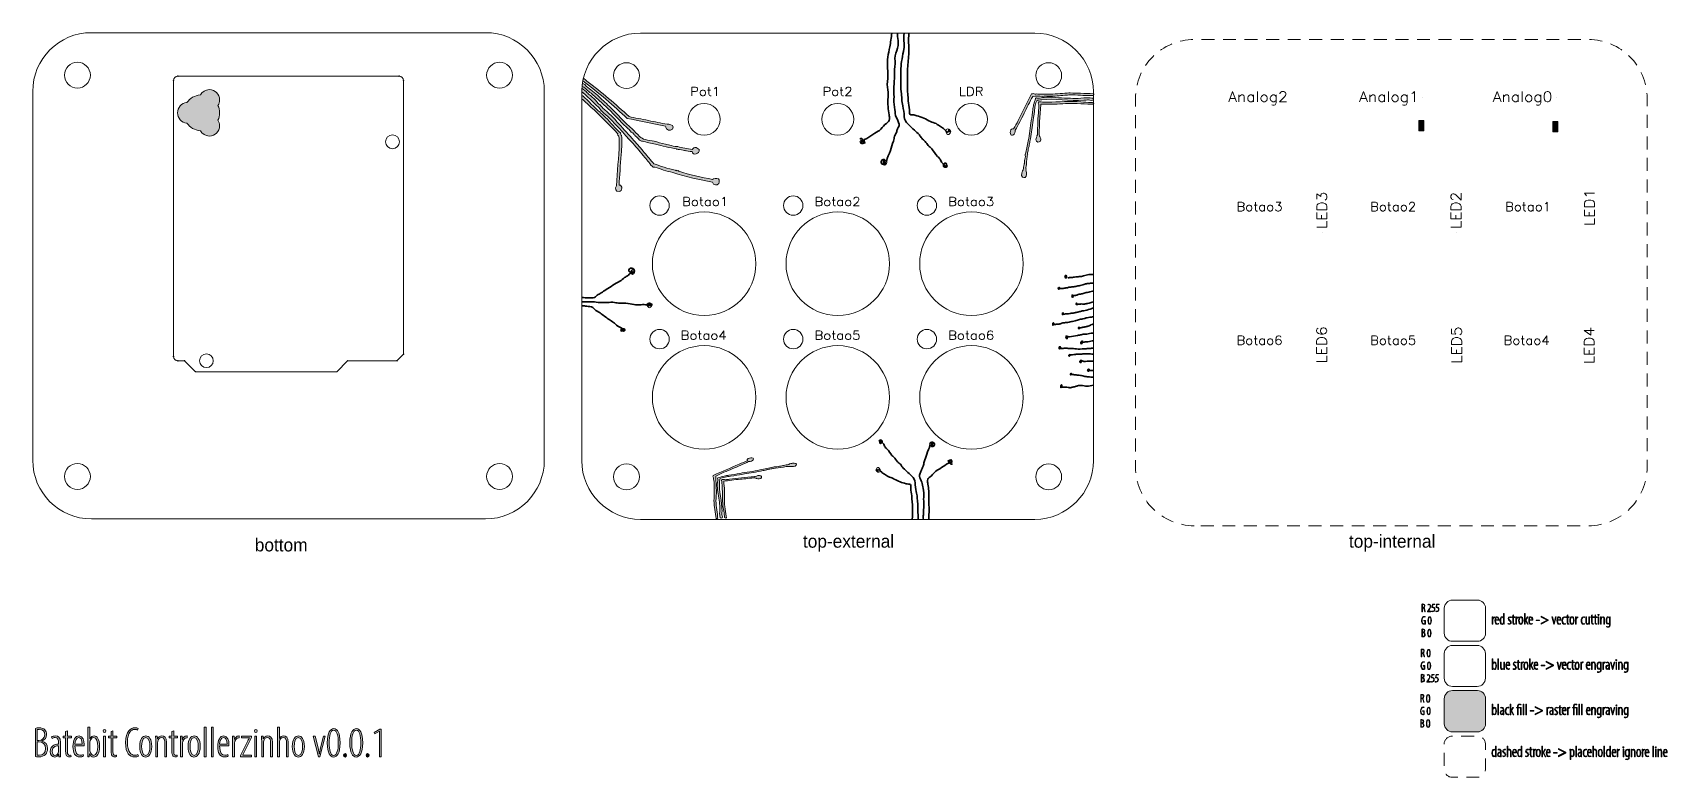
# Model space of a CAD drawing. Header units: inches. Extents: x 7 to 387, y -180 to -7.
import ezdxf

# ---------------------------------------------------------------- set-up
doc = ezdxf.new("R2010")
doc.units = ezdxf.units.IN
doc.header["$MEASUREMENT"] = 0
doc.linetypes.add('AI-Linetype-1', pattern=[5, 3, -2])
doc.linetypes.add('AI-Linetype-2', pattern=[5, 3, -2])
doc.layers.add('Layer 1', color=7, linetype='Continuous')

msp = doc.modelspace()

# ---------------------------------------------------------------- texts
at = {"layer": 'Layer 1', "color": 7, "true_color": 0xffffff, "char_height": 2.9972, "attachment_point": 7}
for s, insert in [('\\fMyriad Pro|b0|i0|c0|p34;\\W1;bottom', (58.91, -127.71)), ('\\fMyriad Pro|b0|i0|c0|p34;\\W1;top-external', (186.06, -127.71)), ('\\fMyriad Pro|b0|i0|c0|p34;\\W1;top-internal', (312.71, -127.71))]:
    msp.add_mtext(s, dxfattribs=dict(at, insert=insert))

# ---------------------------------------------------------------- blocks, each defined once
blk = doc.blocks.new('block 2')
at = {"layer": 'Layer 1', "color": 1, "lineweight": 9, "true_color": 0xff0000}
blk.add_open_spline([(47.68, -81.84), (48.57, -81.84), (49.28, -82.55), (49.28, -83.44), (49.28, -84.32), (48.57, -85.04), (47.68, -85.04), (46.8, -85.04), (46.08, -84.32), (46.08, -83.44), (46.08, -82.55), (46.8, -81.84), (47.68, -81.84), (47.68, -81.84), (47.68, -81.84), (47.68, -81.84)], degree=3, knots=[0, 0, 0, 0, 1, 1, 1, 2, 2, 2, 3, 3, 3, 4, 4, 4, 5, 5, 5, 5], dxfattribs=at)
blk = doc.blocks.new('block 3')
at = {"layer": 'Layer 1', "color": 1, "lineweight": 9, "true_color": 0xff0000}
blk.add_open_spline([(90.86, -31.04), (91.75, -31.04), (92.46, -31.75), (92.46, -32.64), (92.46, -33.52), (91.75, -34.24), (90.86, -34.24), (89.98, -34.24), (89.26, -33.52), (89.26, -32.64), (89.26, -31.75), (89.98, -31.04), (90.86, -31.04), (90.86, -31.04), (90.86, -31.04), (90.86, -31.04)], degree=3, knots=[0, 0, 0, 0, 1, 1, 1, 2, 2, 2, 3, 3, 3, 4, 4, 4, 5, 5, 5, 5], dxfattribs=at)
blk = doc.blocks.new('block 5')
at = {"layer": 'Layer 1', "color": 5, "lineweight": 9, "true_color": 0x0000ff}
blk.add_lwpolyline([(93.4, -81.91), (91.88, -83.44)], dxfattribs=at)
blk = doc.blocks.new('block 6')
at = {"layer": 'Layer 1', "color": 5, "lineweight": 9, "true_color": 0x0000ff}
blk.add_open_spline([(91.84, -83.39), (91.81, -83.42), (91.81, -83.46), (91.84, -83.48), (91.86, -83.51), (91.9, -83.51), (91.93, -83.48)], degree=3, knots=[0, 0, 0, 0, 1, 1, 1, 2, 2, 2, 2], dxfattribs=at)
blk = doc.blocks.new('block 7')
at = {"layer": 'Layer 1', "color": 5, "lineweight": 9, "true_color": 0x0000ff}
blk.add_open_spline([(93.45, -81.96), (93.47, -81.93), (93.47, -81.89), (93.45, -81.87), (93.42, -81.84), (93.38, -81.84), (93.36, -81.87)], degree=3, knots=[0, 0, 0, 0, 1, 1, 1, 2, 2, 2, 2], dxfattribs=at)
blk = doc.blocks.new('block 8')
at = {"layer": 'Layer 1', "color": 5, "lineweight": 9, "true_color": 0x0000ff}
blk.add_lwpolyline([(80.45, -83.44), (77.91, -85.98)], dxfattribs=at)
blk = doc.blocks.new('block 9')
at = {"layer": 'Layer 1', "color": 5, "lineweight": 9, "true_color": 0x0000ff}
blk.add_open_spline([(77.87, -85.93), (77.84, -85.96), (77.84, -86), (77.87, -86.02), (77.89, -86.05), (77.93, -86.05), (77.96, -86.02)], degree=3, knots=[0, 0, 0, 0, 1, 1, 1, 2, 2, 2, 2], dxfattribs=at)
blk = doc.blocks.new('block 10')
at = {"layer": 'Layer 1', "color": 5, "lineweight": 9, "true_color": 0x0000ff}
blk.add_open_spline([(80.5, -83.48), (80.52, -83.46), (80.52, -83.42), (80.5, -83.39), (80.47, -83.37), (80.43, -83.37), (80.41, -83.39)], degree=3, knots=[0, 0, 0, 0, 1, 1, 1, 2, 2, 2, 2], dxfattribs=at)
blk = doc.blocks.new('block 11')
at = {"layer": 'Layer 1', "color": 5, "lineweight": 9, "true_color": 0x0000ff}
blk.add_lwpolyline([(77.91, -85.98), (45.14, -85.98)], dxfattribs=at)
blk = doc.blocks.new('block 12')
at = {"layer": 'Layer 1', "color": 5, "lineweight": 9, "true_color": 0x0000ff}
blk.add_open_spline([(45.14, -85.91), (45.11, -85.91), (45.08, -85.94), (45.08, -85.98), (45.08, -86.01), (45.11, -86.04), (45.14, -86.04)], degree=3, knots=[0, 0, 0, 0, 1, 1, 1, 2, 2, 2, 2], dxfattribs=at)
blk = doc.blocks.new('block 13')
at = {"layer": 'Layer 1', "color": 5, "lineweight": 9, "true_color": 0x0000ff}
blk.add_open_spline([(77.91, -86.04), (77.95, -86.04), (77.97, -86.01), (77.97, -85.98), (77.97, -85.94), (77.95, -85.91), (77.91, -85.91)], degree=3, knots=[0, 0, 0, 0, 1, 1, 1, 2, 2, 2, 2], dxfattribs=at)
blk = doc.blocks.new('block 14')
at = {"layer": 'Layer 1', "color": 5, "lineweight": 9, "true_color": 0x0000ff}
blk.add_lwpolyline([(45.14, -85.98), (42.6, -83.44)], dxfattribs=at)
blk = doc.blocks.new('block 15')
at = {"layer": 'Layer 1', "color": 5, "lineweight": 9, "true_color": 0x0000ff}
blk.add_open_spline([(42.65, -83.39), (42.62, -83.37), (42.58, -83.37), (42.56, -83.39), (42.53, -83.42), (42.53, -83.46), (42.56, -83.48)], degree=3, knots=[0, 0, 0, 0, 1, 1, 1, 2, 2, 2, 2], dxfattribs=at)
blk = doc.blocks.new('block 16')
at = {"layer": 'Layer 1', "color": 5, "lineweight": 9, "true_color": 0x0000ff}
blk.add_open_spline([(45.1, -86.02), (45.12, -86.05), (45.16, -86.05), (45.19, -86.02), (45.21, -86), (45.21, -85.96), (45.19, -85.93)], degree=3, knots=[0, 0, 0, 0, 1, 1, 1, 2, 2, 2, 2], dxfattribs=at)
blk = doc.blocks.new('block 17')
at = {"layer": 'Layer 1', "color": 5, "lineweight": 9, "true_color": 0x0000ff}
blk.add_lwpolyline([(42.6, -83.44), (41.06, -83.44)], dxfattribs=at)
blk = doc.blocks.new('block 18')
at = {"layer": 'Layer 1', "color": 5, "lineweight": 9, "true_color": 0x0000ff}
blk.add_open_spline([(41.06, -83.37), (41.03, -83.37), (41, -83.4), (41, -83.44), (41, -83.47), (41.03, -83.5), (41.06, -83.5)], degree=3, knots=[0, 0, 0, 0, 1, 1, 1, 2, 2, 2, 2], dxfattribs=at)
blk = doc.blocks.new('block 19')
at = {"layer": 'Layer 1', "color": 5, "lineweight": 9, "true_color": 0x0000ff}
blk.add_open_spline([(42.6, -83.5), (42.64, -83.5), (42.67, -83.47), (42.67, -83.44), (42.67, -83.4), (42.64, -83.37), (42.6, -83.37)], degree=3, knots=[0, 0, 0, 0, 1, 1, 1, 2, 2, 2, 2], dxfattribs=at)
blk = doc.blocks.new('block 20')
at = {"layer": 'Layer 1', "color": 5, "lineweight": 9, "true_color": 0x0000ff}
blk.add_open_spline([(40.06, -82.44), (40.06, -82.99), (40.51, -83.44), (41.06, -83.44)], degree=3, dxfattribs=at)
blk = doc.blocks.new('block 21')
at = {"layer": 'Layer 1', "color": 5, "lineweight": 9, "true_color": 0x0000ff}
blk.add_open_spline([(40.13, -82.44), (40.13, -82.4), (40.1, -82.37), (40.06, -82.37), (40.03, -82.37), (40, -82.4), (40, -82.44)], degree=3, knots=[0, 0, 0, 0, 1, 1, 1, 2, 2, 2, 2], dxfattribs=at)
blk = doc.blocks.new('block 22')
at = {"layer": 'Layer 1', "color": 5, "lineweight": 9, "true_color": 0x0000ff}
blk.add_open_spline([(41.06, -83.5), (41.1, -83.5), (41.13, -83.47), (41.13, -83.44), (41.13, -83.4), (41.1, -83.37), (41.06, -83.37)], degree=3, knots=[0, 0, 0, 0, 1, 1, 1, 2, 2, 2, 2], dxfattribs=at)
blk = doc.blocks.new('block 23')
at = {"layer": 'Layer 1', "color": 5, "lineweight": 9, "true_color": 0x0000ff}
blk.add_lwpolyline([(40.06, -82.44), (40.06, -18.4)], dxfattribs=at)
blk = doc.blocks.new('block 24')
at = {"layer": 'Layer 1', "color": 5, "lineweight": 9, "true_color": 0x0000ff}
blk.add_open_spline([(40.13, -18.4), (40.13, -18.36), (40.1, -18.33), (40.06, -18.33), (40.03, -18.33), (40, -18.36), (40, -18.4)], degree=3, knots=[0, 0, 0, 0, 1, 1, 1, 2, 2, 2, 2], dxfattribs=at)
blk = doc.blocks.new('block 25')
at = {"layer": 'Layer 1', "color": 5, "lineweight": 9, "true_color": 0x0000ff}
blk.add_open_spline([(40, -82.44), (40, -82.47), (40.03, -82.5), (40.06, -82.5), (40.1, -82.5), (40.13, -82.47), (40.13, -82.44)], degree=3, knots=[0, 0, 0, 0, 1, 1, 1, 2, 2, 2, 2], dxfattribs=at)
blk = doc.blocks.new('block 26')
at = {"layer": 'Layer 1', "color": 5, "lineweight": 9, "true_color": 0x0000ff}
blk.add_open_spline([(41.06, -17.4), (40.51, -17.4), (40.06, -17.85), (40.06, -18.4)], degree=3, dxfattribs=at)
blk = doc.blocks.new('block 27')
at = {"layer": 'Layer 1', "color": 5, "lineweight": 9, "true_color": 0x0000ff}
blk.add_open_spline([(41.06, -17.46), (41.1, -17.46), (41.13, -17.43), (41.13, -17.4), (41.13, -17.36), (41.1, -17.33), (41.06, -17.33)], degree=3, knots=[0, 0, 0, 0, 1, 1, 1, 2, 2, 2, 2], dxfattribs=at)
blk = doc.blocks.new('block 28')
at = {"layer": 'Layer 1', "color": 5, "lineweight": 9, "true_color": 0x0000ff}
blk.add_open_spline([(40, -18.4), (40, -18.43), (40.03, -18.46), (40.06, -18.46), (40.1, -18.46), (40.13, -18.43), (40.13, -18.4)], degree=3, knots=[0, 0, 0, 0, 1, 1, 1, 2, 2, 2, 2], dxfattribs=at)
blk = doc.blocks.new('block 29')
at = {"layer": 'Layer 1', "color": 5, "lineweight": 9, "true_color": 0x0000ff}
blk.add_lwpolyline([(41.06, -17.4), (92.4, -17.4)], dxfattribs=at)
blk = doc.blocks.new('block 30')
at = {"layer": 'Layer 1', "color": 5, "lineweight": 9, "true_color": 0x0000ff}
blk.add_open_spline([(92.4, -17.46), (92.44, -17.46), (92.47, -17.43), (92.47, -17.4), (92.47, -17.36), (92.44, -17.33), (92.4, -17.33)], degree=3, knots=[0, 0, 0, 0, 1, 1, 1, 2, 2, 2, 2], dxfattribs=at)
blk = doc.blocks.new('block 31')
at = {"layer": 'Layer 1', "color": 5, "lineweight": 9, "true_color": 0x0000ff}
blk.add_open_spline([(41.06, -17.33), (41.03, -17.33), (41, -17.36), (41, -17.4), (41, -17.43), (41.03, -17.46), (41.06, -17.46)], degree=3, knots=[0, 0, 0, 0, 1, 1, 1, 2, 2, 2, 2], dxfattribs=at)
blk = doc.blocks.new('block 32')
at = {"layer": 'Layer 1', "color": 5, "lineweight": 9, "true_color": 0x0000ff}
blk.add_open_spline([(93.4, -18.4), (93.4, -17.85), (92.96, -17.4), (92.4, -17.4)], degree=3, dxfattribs=at)
blk = doc.blocks.new('block 33')
at = {"layer": 'Layer 1', "color": 5, "lineweight": 9, "true_color": 0x0000ff}
blk.add_open_spline([(93.34, -18.4), (93.34, -18.43), (93.37, -18.46), (93.4, -18.46), (93.44, -18.46), (93.47, -18.43), (93.47, -18.4)], degree=3, knots=[0, 0, 0, 0, 1, 1, 1, 2, 2, 2, 2], dxfattribs=at)
blk = doc.blocks.new('block 34')
at = {"layer": 'Layer 1', "color": 5, "lineweight": 9, "true_color": 0x0000ff}
blk.add_open_spline([(92.4, -17.33), (92.37, -17.33), (92.34, -17.36), (92.34, -17.4), (92.34, -17.43), (92.37, -17.46), (92.4, -17.46)], degree=3, knots=[0, 0, 0, 0, 1, 1, 1, 2, 2, 2, 2], dxfattribs=at)
blk = doc.blocks.new('block 35')
at = {"layer": 'Layer 1', "color": 5, "lineweight": 9, "true_color": 0x0000ff}
blk.add_lwpolyline([(93.4, -18.4), (93.4, -81.91)], dxfattribs=at)
blk = doc.blocks.new('block 36')
at = {"layer": 'Layer 1', "color": 5, "lineweight": 9, "true_color": 0x0000ff}
blk.add_open_spline([(93.34, -81.91), (93.34, -81.95), (93.37, -81.98), (93.4, -81.98), (93.44, -81.98), (93.47, -81.95), (93.47, -81.91)], degree=3, knots=[0, 0, 0, 0, 1, 1, 1, 2, 2, 2, 2], dxfattribs=at)
blk = doc.blocks.new('block 37')
at = {"layer": 'Layer 1', "color": 5, "lineweight": 9, "true_color": 0x0000ff}
blk.add_open_spline([(93.47, -18.4), (93.47, -18.36), (93.44, -18.33), (93.4, -18.33), (93.37, -18.33), (93.34, -18.36), (93.34, -18.4)], degree=3, knots=[0, 0, 0, 0, 1, 1, 1, 2, 2, 2, 2], dxfattribs=at)
blk = doc.blocks.new('block 38')
at = {"layer": 'Layer 1', "color": 5, "lineweight": 9, "true_color": 0x0000ff}
blk.add_lwpolyline([(91.88, -83.44), (80.45, -83.44)], dxfattribs=at)
blk = doc.blocks.new('block 39')
at = {"layer": 'Layer 1', "color": 5, "lineweight": 9, "true_color": 0x0000ff}
blk.add_open_spline([(80.45, -83.37), (80.42, -83.37), (80.39, -83.4), (80.39, -83.44), (80.39, -83.47), (80.42, -83.5), (80.45, -83.5)], degree=3, knots=[0, 0, 0, 0, 1, 1, 1, 2, 2, 2, 2], dxfattribs=at)
blk = doc.blocks.new('block 40')
at = {"layer": 'Layer 1', "color": 5, "lineweight": 9, "true_color": 0x0000ff}
blk.add_open_spline([(91.88, -83.5), (91.92, -83.5), (91.94, -83.47), (91.94, -83.44), (91.94, -83.4), (91.92, -83.37), (91.88, -83.37)], degree=3, knots=[0, 0, 0, 0, 1, 1, 1, 2, 2, 2, 2], dxfattribs=at)
blk = doc.blocks.new('block 4')
at = {"layer": 'Layer 1'}
for name in ['block 24', 'block 28', 'block 26', 'block 23', 'block 31', 'block 27', 'block 29', 'block 34', 'block 30', 'block 32', 'block 37', 'block 33', 'block 35', 'block 21', 'block 25', 'block 20', 'block 18', 'block 22', 'block 15', 'block 19', 'block 39', 'block 10', 'block 6', 'block 5', 'block 40', 'block 36', 'block 7', 'block 17', 'block 14', 'block 12', 'block 16', 'block 11', 'block 9', 'block 8', 'block 13', 'block 38']:
    blk.add_blockref(name, (0, 0), dxfattribs=at)
blk = doc.blocks.new('block 41')
at = {"layer": 'Layer 1', "true_color": 0xffffff}
h = blk.add_hatch(color=7, dxfattribs=at)
h.dxf.hatch_style = 2
edge = h.paths.add_edge_path()
edge.add_spline(control_points=[(155.97, -29.26), (155.98, -29.97), (154.9, -30.21), (154.43, -29.67), (154.25, -29.47), (154.27, -29.21), (154.18, -29), (151.16, -28.51), (147.95, -27.7), (145.32, -27.25), (142.29, -24.29), (138.56, -21.25), (135.01, -18.49), (135.05, -18.29), (135.09, -18.08), (135.14, -17.88), (135.41, -18.08), (135.68, -18.3), (135.9, -18.56), (139.42, -21.07), (142.61, -24.03), (145.76, -26.75), (146.99, -27.22), (148.64, -27.31), (150.22, -27.7), (150.94, -27.87), (151.67, -28.02), (152.39, -28.15), (153.14, -28.29), (153.9, -28.48), (154.55, -28.53), (155.02, -28.58), (155.96, -28.62), (155.97, -29.26)], knot_values=[0, 0, 0, 0, 1, 1, 1, 2, 2, 2, 3, 3, 3, 4, 4, 4, 5, 5, 5, 6, 6, 6, 7, 7, 7, 8, 8, 8, 9, 9, 9, 10, 10, 10, 11, 11, 11, 11], degree=3, periodic=1)
h = blk.add_hatch(color=7, dxfattribs=at)
h.dxf.hatch_style = 2
edge = h.paths.add_edge_path()
edge.add_spline(control_points=[(166.56, -42.34), (166.21, -42.85), (165.23, -42.77), (165.09, -42.02), (162.09, -41.43), (158.91, -40.76), (155.9, -39.8), (155.18, -39.57), (154.41, -39.44), (153.72, -39.21), (153.02, -38.98), (152.37, -38.69), (151.74, -38.56), (151.62, -38.53), (151.44, -38.55), (151.32, -38.5), (151.02, -38.37), (150.61, -37.74), (150.34, -37.41), (149.98, -37), (149.67, -36.63), (149.38, -36.29), (148.37, -35.09), (147.63, -34.08), (146.6, -33), (144.43, -30.71), (142.35, -28.06), (139.9, -26.01), (138.31, -24.24), (136.57, -22.61), (134.76, -21.03), (134.76, -20.76), (134.77, -20.49), (134.79, -20.22), (135.05, -20.41), (135.31, -20.6), (135.55, -20.8), (135.83, -21.04), (136.07, -21.34), (136.34, -21.57), (136.63, -21.81), (136.95, -21.98), (137.14, -22.3), (137.72, -22.71), (138.15, -23.26), (138.59, -23.8), (138.74, -23.83), (138.76, -24), (138.93, -24.02), (139.09, -24.35), (139.47, -24.48), (139.62, -24.82), (142.34, -27.04), (144.45, -29.82), (146.87, -32.32), (147.63, -33.2), (148.49, -34.23), (149.27, -35.14), (150.02, -36.02), (150.72, -36.92), (151.5, -37.75), (153, -38.22), (154.76, -38.92), (156.42, -39.24), (156.38, -39.2), (156.41, -39.15), (156.42, -39.2), (156.64, -39.19), (156.33, -39.3), (156.55, -39.31), (156.66, -39.35), (156.61, -39.25), (156.56, -39.24), (156.64, -39.16), (156.66, -39.4), (156.72, -39.36), (156.77, -39.35), (156.74, -39.31), (156.71, -39.29), (156.89, -39.36), (156.93, -39.27), (157.17, -39.48), (157.17, -39.42), (157.07, -39.43), (157.11, -39.34), (157.15, -39.47), (157.38, -39.39), (157.24, -39.49), (159.78, -40.28), (162.52, -40.87), (165.09, -41.4), (165.33, -41.12), (165.99, -41.09), (166.51, -41.23), (166.75, -41.54), (166.63, -41.94), (166.56, -42.34)], knot_values=[0, 0, 0, 0, 1, 1, 1, 2, 2, 2, 3, 3, 3, 4, 4, 4, 5, 5, 5, 6, 6, 6, 7, 7, 7, 8, 8, 8, 9, 9, 9, 10, 10, 10, 11, 11, 11, 12, 12, 12, 13, 13, 13, 14, 14, 14, 15, 15, 15, 16, 16, 16, 17, 17, 17, 18, 18, 18, 19, 19, 19, 20, 20, 20, 21, 21, 21, 22, 22, 22, 23, 23, 23, 24, 24, 24, 25, 25, 25, 26, 26, 26, 27, 27, 27, 28, 28, 28, 29, 29, 29, 30, 30, 30, 31, 31, 31, 32, 32, 32, 32], degree=3, periodic=1)
h = blk.add_hatch(color=7, dxfattribs=at)
h.dxf.hatch_style = 2
edge = h.paths.add_edge_path()
edge.add_spline(control_points=[(143.89, -35.59), (143.77, -38.02), (143.48, -40.67), (143.41, -42.67), (144.38, -42.71), (144.17, -44.06), (143.44, -44.2), (142.63, -44.34), (142.31, -43.33), (142.84, -42.88), (142.85, -39.67), (143.46, -36.08), (143.46, -33.14), (143.46, -32.53), (143.5, -31.89), (143.34, -31.43), (143.26, -31.22), (142.98, -31.06), (143.09, -30.76), (141.04, -28.69), (139.02, -26.58), (136.88, -24.59), (136.34, -24.1), (135.8, -23.58), (135.25, -23.09), (135.09, -22.95), (134.92, -22.79), (134.76, -22.64), (134.76, -22.64), (134.76, -21.78), (134.76, -21.78), (134.84, -21.86), (134.92, -21.93), (134.99, -22), (136.31, -23.25), (137.61, -24.53), (138.94, -25.74), (139.01, -25.77), (138.9, -25.56), (138.97, -25.67), (138.97, -25.7), (138.99, -25.7), (139.01, -25.7), (139.18, -26.13), (139.84, -26.55), (140.26, -26.98), (141.41, -28.15), (142.63, -29.54), (143.79, -30.66), (143.7, -30.9), (143.9, -31), (143.97, -31.22), (144.13, -31.75), (144.09, -32.64), (144.08, -33.24), (144.07, -33.97), (143.94, -34.76), (143.89, -35.59)], knot_values=[0, 0, 0, 0, 1, 1, 1, 2, 2, 2, 3, 3, 3, 4, 4, 4, 5, 5, 5, 6, 6, 6, 7, 7, 7, 8, 8, 8, 9, 9, 9, 10, 10, 10, 11, 11, 11, 12, 12, 12, 13, 13, 13, 14, 14, 14, 15, 15, 15, 16, 16, 16, 17, 17, 17, 18, 18, 18, 19, 19, 19, 19], degree=3, periodic=1)
h = blk.add_hatch(color=7, dxfattribs=at)
h.dxf.hatch_style = 2
edge = h.paths.add_edge_path()
edge.add_spline(control_points=[(160.34, -34.92), (159.71, -34.97), (159.14, -34.74), (158.69, -34.7), (158.71, -34.7), (158.73, -34.7), (158.76, -34.71), (158.19, -34.56), (157.47, -34.37), (157.14, -34.45), (157.08, -34.3), (156.95, -34.32), (156.69, -34.33), (156.7, -34.29), (156.76, -34.31), (156.77, -34.26), (155.2, -34.03), (153.39, -33.63), (151.89, -33.23), (150.9, -32.95), (149.73, -32.75), (148.81, -32.52), (148.7, -32.49), (148.56, -32.51), (148.46, -32.46), (148.16, -32.32), (147.43, -31.38), (147.2, -31.33), (147.17, -31.42), (147.11, -31.26), (147.14, -31.19), (146.98, -31.19), (146.8, -30.81), (146.58, -30.6), (146.47, -30.51), (146.3, -30.47), (146.21, -30.38), (145.98, -30.16), (145.8, -29.87), (145.55, -29.65), (144.15, -28.39), (142.87, -26.96), (141.49, -25.57), (140.85, -24.93), (140.11, -24.36), (139.5, -23.67), (138.78, -23.1), (138.14, -22.43), (137.44, -21.83), (136.74, -21.24), (136, -20.71), (135.34, -20.06), (135.17, -19.94), (135, -19.82), (134.83, -19.7), (134.85, -19.48), (134.88, -19.27), (134.91, -19.05), (135.08, -19.17), (135.25, -19.28), (135.44, -19.38), (136.37, -20.26), (137.42, -21), (138.38, -21.84), (138.85, -22.26), (139.3, -22.73), (139.77, -23.16), (140.23, -23.59), (140.7, -24.01), (141.16, -24.44), (143, -26.18), (144.63, -28.15), (146.55, -29.74), (146.95, -30.26), (147.59, -30.85), (148.17, -31.38), (148.59, -31.75), (148.88, -31.97), (149.56, -32.14), (150.14, -32.28), (150.96, -32.37), (151.58, -32.52), (152.31, -32.69), (153.17, -33.03), (154.18, -33.23), (154.64, -33.32), (155.11, -33.45), (155.55, -33.54), (156.09, -33.65), (156.8, -33.8), (157.07, -33.76), (157.9, -34.02), (159.31, -34.29), (160.4, -34.41), (160.63, -34.27), (160.66, -34.02), (160.98, -33.98), (161.39, -33.93), (161.77, -34.2), (161.96, -34.45), (162.26, -35.47), (160.48, -35.92), (160.34, -34.92)], knot_values=[0, 0, 0, 0, 1, 1, 1, 2, 2, 2, 3, 3, 3, 4, 4, 4, 5, 5, 5, 6, 6, 6, 7, 7, 7, 8, 8, 8, 9, 9, 9, 10, 10, 10, 11, 11, 11, 12, 12, 12, 13, 13, 13, 14, 14, 14, 15, 15, 15, 16, 16, 16, 17, 17, 17, 18, 18, 18, 19, 19, 19, 20, 20, 20, 21, 21, 21, 22, 22, 22, 23, 23, 23, 24, 24, 24, 25, 25, 25, 26, 26, 26, 27, 27, 27, 28, 28, 28, 29, 29, 29, 30, 30, 30, 31, 31, 31, 32, 32, 32, 33, 33, 33, 34, 34, 34, 34], degree=3, periodic=1)
at = {"layer": 'Layer 1', "color": 179, "lineweight": 18, "true_color": 0x231f20}
for points, knots in [([(155.97, -29.26), (155.98, -29.97), (154.9, -30.21), (154.43, -29.67), (154.25, -29.47), (154.27, -29.21), (154.18, -29), (151.16, -28.51), (147.95, -27.7), (145.32, -27.25), (142.29, -24.29), (138.56, -21.25), (135.01, -18.49), (135.05, -18.29), (135.09, -18.08), (135.14, -17.88), (135.41, -18.08), (135.68, -18.3), (135.9, -18.56), (139.42, -21.07), (142.61, -24.03), (145.76, -26.75), (146.99, -27.22), (148.64, -27.31), (150.22, -27.7), (150.94, -27.87), (151.67, -28.02), (152.39, -28.15), (153.14, -28.29), (153.9, -28.48), (154.55, -28.53), (155.02, -28.58), (155.96, -28.62), (155.97, -29.26)], [0, 0, 0, 0, 1, 1, 1, 2, 2, 2, 3, 3, 3, 4, 4, 4, 5, 5, 5, 6, 6, 6, 7, 7, 7, 8, 8, 8, 9, 9, 9, 10, 10, 10, 11, 11, 11, 11]), ([(166.56, -42.34), (166.21, -42.85), (165.23, -42.77), (165.09, -42.02), (162.09, -41.43), (158.91, -40.76), (155.9, -39.8), (155.18, -39.57), (154.41, -39.44), (153.72, -39.21), (153.02, -38.98), (152.37, -38.69), (151.74, -38.56), (151.62, -38.53), (151.44, -38.55), (151.32, -38.5), (151.02, -38.37), (150.61, -37.74), (150.34, -37.41), (149.98, -37), (149.67, -36.63), (149.38, -36.29), (148.37, -35.09), (147.63, -34.08), (146.6, -33), (144.43, -30.71), (142.35, -28.06), (139.9, -26.01), (138.31, -24.24), (136.57, -22.61), (134.76, -21.03), (134.76, -20.76), (134.77, -20.49), (134.79, -20.22), (135.05, -20.41), (135.31, -20.6), (135.55, -20.8), (135.83, -21.04), (136.07, -21.34), (136.34, -21.57), (136.63, -21.81), (136.95, -21.98), (137.14, -22.3), (137.72, -22.71), (138.15, -23.26), (138.59, -23.8), (138.74, -23.83), (138.76, -24), (138.93, -24.02), (139.09, -24.35), (139.47, -24.48), (139.62, -24.82), (142.34, -27.04), (144.45, -29.82), (146.87, -32.32), (147.63, -33.2), (148.49, -34.23), (149.27, -35.14), (150.02, -36.02), (150.72, -36.92), (151.5, -37.75), (153, -38.22), (154.76, -38.92), (156.42, -39.24), (156.38, -39.2), (156.41, -39.15), (156.42, -39.2), (156.64, -39.19), (156.33, -39.3), (156.55, -39.31), (156.66, -39.35), (156.61, -39.25), (156.56, -39.24), (156.64, -39.16), (156.66, -39.4), (156.72, -39.36), (156.77, -39.35), (156.74, -39.31), (156.71, -39.29), (156.89, -39.36), (156.93, -39.27), (157.17, -39.48), (157.17, -39.42), (157.07, -39.43), (157.11, -39.34), (157.15, -39.47), (157.38, -39.39), (157.24, -39.49), (159.78, -40.28), (162.52, -40.87), (165.09, -41.4), (165.33, -41.12), (165.99, -41.09), (166.51, -41.23), (166.75, -41.54), (166.63, -41.94), (166.56, -42.34)], [0, 0, 0, 0, 1, 1, 1, 2, 2, 2, 3, 3, 3, 4, 4, 4, 5, 5, 5, 6, 6, 6, 7, 7, 7, 8, 8, 8, 9, 9, 9, 10, 10, 10, 11, 11, 11, 12, 12, 12, 13, 13, 13, 14, 14, 14, 15, 15, 15, 16, 16, 16, 17, 17, 17, 18, 18, 18, 19, 19, 19, 20, 20, 20, 21, 21, 21, 22, 22, 22, 23, 23, 23, 24, 24, 24, 25, 25, 25, 26, 26, 26, 27, 27, 27, 28, 28, 28, 29, 29, 29, 30, 30, 30, 31, 31, 31, 32, 32, 32, 32]), ([(143.89, -35.59), (143.77, -38.02), (143.48, -40.67), (143.41, -42.67), (144.38, -42.71), (144.17, -44.06), (143.44, -44.2), (142.63, -44.34), (142.31, -43.33), (142.84, -42.88), (142.85, -39.67), (143.46, -36.08), (143.46, -33.14), (143.46, -32.53), (143.5, -31.89), (143.34, -31.43), (143.26, -31.22), (142.98, -31.06), (143.09, -30.76), (141.04, -28.69), (139.02, -26.58), (136.88, -24.59), (136.34, -24.1), (135.8, -23.58), (135.25, -23.09), (135.09, -22.95), (134.92, -22.79), (134.76, -22.64), (134.76, -22.64), (134.76, -21.78), (134.76, -21.78), (134.84, -21.86), (134.92, -21.93), (134.99, -22), (136.31, -23.25), (137.61, -24.53), (138.94, -25.74), (139.01, -25.77), (138.9, -25.56), (138.97, -25.67), (138.97, -25.7), (138.99, -25.7), (139.01, -25.7), (139.18, -26.13), (139.84, -26.55), (140.26, -26.98), (141.41, -28.15), (142.63, -29.54), (143.79, -30.66), (143.7, -30.9), (143.9, -31), (143.97, -31.22), (144.13, -31.75), (144.09, -32.64), (144.08, -33.24), (144.07, -33.97), (143.94, -34.76), (143.89, -35.59)], [0, 0, 0, 0, 1, 1, 1, 2, 2, 2, 3, 3, 3, 4, 4, 4, 5, 5, 5, 6, 6, 6, 7, 7, 7, 8, 8, 8, 9, 9, 9, 10, 10, 10, 11, 11, 11, 12, 12, 12, 13, 13, 13, 14, 14, 14, 15, 15, 15, 16, 16, 16, 17, 17, 17, 18, 18, 18, 19, 19, 19, 19]), ([(160.34, -34.92), (159.71, -34.97), (159.14, -34.74), (158.69, -34.7), (158.71, -34.7), (158.73, -34.7), (158.76, -34.71), (158.19, -34.56), (157.47, -34.37), (157.14, -34.45), (157.08, -34.3), (156.95, -34.32), (156.69, -34.33), (156.7, -34.29), (156.76, -34.31), (156.77, -34.26), (155.2, -34.03), (153.39, -33.63), (151.89, -33.23), (150.9, -32.95), (149.73, -32.75), (148.81, -32.52), (148.7, -32.49), (148.56, -32.51), (148.46, -32.46), (148.16, -32.32), (147.43, -31.38), (147.2, -31.33), (147.17, -31.42), (147.11, -31.26), (147.14, -31.19), (146.98, -31.19), (146.8, -30.81), (146.58, -30.6), (146.47, -30.51), (146.3, -30.47), (146.21, -30.38), (145.98, -30.16), (145.8, -29.87), (145.55, -29.65), (144.15, -28.39), (142.87, -26.96), (141.49, -25.57), (140.85, -24.93), (140.11, -24.36), (139.5, -23.67), (138.78, -23.1), (138.14, -22.43), (137.44, -21.83), (136.74, -21.24), (136, -20.71), (135.34, -20.06), (135.17, -19.94), (135, -19.82), (134.83, -19.7), (134.85, -19.48), (134.88, -19.27), (134.91, -19.05), (135.08, -19.17), (135.25, -19.28), (135.44, -19.38), (136.37, -20.26), (137.42, -21), (138.38, -21.84), (138.85, -22.26), (139.3, -22.73), (139.77, -23.16), (140.23, -23.59), (140.7, -24.01), (141.16, -24.44), (143, -26.18), (144.63, -28.15), (146.55, -29.74), (146.95, -30.26), (147.59, -30.85), (148.17, -31.38), (148.59, -31.75), (148.88, -31.97), (149.56, -32.14), (150.14, -32.28), (150.96, -32.37), (151.58, -32.52), (152.31, -32.69), (153.17, -33.03), (154.18, -33.23), (154.64, -33.32), (155.11, -33.45), (155.55, -33.54), (156.09, -33.65), (156.8, -33.8), (157.07, -33.76), (157.9, -34.02), (159.31, -34.29), (160.4, -34.41), (160.63, -34.27), (160.66, -34.02), (160.98, -33.98), (161.39, -33.93), (161.77, -34.2), (161.96, -34.45), (162.26, -35.47), (160.48, -35.92), (160.34, -34.92)], [0, 0, 0, 0, 1, 1, 1, 2, 2, 2, 3, 3, 3, 4, 4, 4, 5, 5, 5, 6, 6, 6, 7, 7, 7, 8, 8, 8, 9, 9, 9, 10, 10, 10, 11, 11, 11, 12, 12, 12, 13, 13, 13, 14, 14, 14, 15, 15, 15, 16, 16, 16, 17, 17, 17, 18, 18, 18, 19, 19, 19, 20, 20, 20, 21, 21, 21, 22, 22, 22, 23, 23, 23, 24, 24, 24, 25, 25, 25, 26, 26, 26, 27, 27, 27, 28, 28, 28, 29, 29, 29, 30, 30, 30, 31, 31, 31, 32, 32, 32, 33, 33, 33, 34, 34, 34, 34])]:
    blk.add_open_spline(points, degree=3, knots=knots, dxfattribs=at)
blk = doc.blocks.new('block 42')
at = {"layer": 'Layer 1', "color": 7, "lineweight": 35, "true_color": 0xffffff}
for points, knots in [([(204.05, -101.85), (204.05, -101.85), (204.05, -101.84), (204.05, -101.84), (204.05, -101.83), (204.05, -101.82), (204.05, -101.81), (204.05, -101.81), (204.05, -101.81), (204.05, -101.81), (203.86, -101.82), (203.69, -101.97), (203.75, -102.18)], [0, 0, 0, 0, 1, 1, 1, 2, 2, 2, 3, 3, 3, 4, 4, 4, 4]), ([(204.41, -102.36), (204.41, -102.37), (204.41, -102.37), (204.4, -102.38), (204.29, -102.54), (204.05, -102.63), (203.9, -102.57)], [0, 0, 0, 0, 1, 1, 1, 2, 2, 2, 2]), ([(203.96, -101.94), (203.99, -101.91), (204.02, -101.89), (204.05, -101.88), (204.14, -101.85), (204.23, -101.87), (204.31, -101.91), (204.31, -101.91), (204.31, -101.91), (204.31, -101.91), (204.33, -101.93), (204.35, -101.94), (204.36, -101.95), (204.37, -101.96), (204.38, -101.97), (204.39, -101.99)], [0, 0, 0, 0, 1, 1, 1, 2, 2, 2, 3, 3, 3, 4, 4, 4, 5, 5, 5, 5]), ([(204.05, -101.84), (204.05, -101.84), (204.05, -101.84), (204.05, -101.84), (204.08, -101.83), (204.11, -101.82), (204.14, -101.82)], [0, 0, 0, 0, 1, 1, 1, 2, 2, 2, 2]), ([(204.43, -102.05), (204.46, -102.12), (204.47, -102.2), (204.42, -102.29), (204.41, -102.31), (204.4, -102.32), (204.39, -102.34), (204.36, -102.33), (204.33, -102.31), (204.3, -102.3), (204.15, -102.21), (204.07, -102.06), (204.05, -101.88), (204.05, -101.87), (204.05, -101.86), (204.05, -101.84)], [0, 0, 0, 0, 1, 1, 1, 2, 2, 2, 3, 3, 3, 4, 4, 4, 5, 5, 5, 5]), ([(204.17, -101.82), (204.2, -101.83), (204.23, -101.84), (204.25, -101.86), (204.28, -101.87), (204.29, -101.89), (204.31, -101.91), (204.31, -101.91), (204.31, -101.91), (204.31, -101.91), (204.38, -102), (204.42, -102.15), (204.42, -102.29), (204.42, -102.31), (204.42, -102.33), (204.41, -102.36)], [0, 0, 0, 0, 1, 1, 1, 2, 2, 2, 3, 3, 3, 4, 4, 4, 5, 5, 5, 5]), ([(204.24, -102.24), (204.24, -102.24), (204.24, -102.24), (204.25, -102.25), (204.25, -102.25), (204.26, -102.26), (204.28, -102.27), (204.28, -102.28), (204.29, -102.29), (204.3, -102.3), (204.33, -102.32), (204.36, -102.35), (204.4, -102.38), (204.4, -102.39), (204.4, -102.39), (204.41, -102.39), (204.44, -102.43), (204.48, -102.46), (204.48, -102.47), (204.59, -102.57), (204.7, -102.66), (204.79, -102.79), (204.97, -103.09), (205, -103.36), (205.25, -103.62), (205.35, -103.74), (205.49, -103.83), (205.6, -103.94), (206.05, -104.37), (206.32, -104.96), (206.72, -105.42), (206.91, -105.65), (207.2, -105.81), (207.39, -106.04), (207.61, -106.34), (207.75, -106.61), (208.03, -106.87), (208.24, -107.07), (208.45, -107.27), (208.66, -107.47), (208.9, -107.7), (208.95, -107.88), (209.13, -108.13), (209.38, -108.47), (209.8, -108.76), (210.1, -109.05), (210.51, -109.43), (210.91, -109.82), (211.32, -110.21), (211.76, -110.62), (212.04, -111.11), (212.06, -111.73), (212.08, -112.42), (212.24, -113.1), (212.34, -113.8), (212.4, -114.24), (212.54, -114.64), (212.56, -115.08), (212.58, -115.59), (212.63, -116.05), (212.69, -116.55), (212.78, -117.26), (212.73, -118.01), (212.75, -118.73), (212.76, -119.24), (212.77, -119.74), (212.76, -120.23)], [0, 0, 0, 0, 1, 1, 1, 2, 2, 2, 3, 3, 3, 4, 4, 4, 5, 5, 5, 6, 6, 6, 7, 7, 7, 8, 8, 8, 9, 9, 9, 10, 10, 10, 11, 11, 11, 12, 12, 12, 13, 13, 13, 14, 14, 14, 15, 15, 15, 16, 16, 16, 17, 17, 17, 18, 18, 18, 19, 19, 19, 20, 20, 20, 21, 21, 21, 22, 22, 22, 22]), ([(216.25, -103.03), (216.2, -103.03), (216.15, -103.03), (216.1, -103.02), (216.09, -103.02), (216.09, -103.02), (216.08, -103.02), (216.04, -103), (216, -102.98), (215.96, -102.96), (215.8, -102.85), (215.71, -102.62), (215.65, -102.43), (215.68, -102.41), (215.72, -102.39), (215.76, -102.37), (215.87, -102.32), (216.01, -102.31), (216.14, -102.33), (216.52, -102.39), (216.79, -102.93), (216.46, -103.23), (216.05, -103.59), (215.83, -103.16), (215.53, -102.98), (215.45, -103.76), (215, -104.36), (214.78, -105.11), (214.6, -105.72), (214.39, -106.3), (214.19, -106.9), (214.08, -107.22), (214.07, -107.58), (213.96, -107.89), (213.87, -108.14), (213.71, -108.34), (213.61, -108.59), (213.52, -108.83), (213.48, -109.09), (213.37, -109.33), (213.22, -109.66), (213.03, -109.83), (213.08, -110.21), (213.15, -110.68), (213.43, -111.18), (213.63, -111.59), (213.83, -112.01), (213.86, -112.56), (213.92, -113.03), (214, -113.76), (214.18, -114.34), (214.08, -115.09), (213.99, -115.72), (214.18, -116.33), (214.12, -116.97), (214.05, -117.7), (214.08, -118.42), (213.99, -119.15), (213.95, -119.51), (213.99, -119.87), (214, -120.23)], [0, 0, 0, 0, 1, 1, 1, 2, 2, 2, 3, 3, 3, 4, 4, 4, 5, 5, 5, 6, 6, 6, 7, 7, 7, 8, 8, 8, 9, 9, 9, 10, 10, 10, 11, 11, 11, 12, 12, 12, 13, 13, 13, 14, 14, 14, 15, 15, 15, 16, 16, 16, 17, 17, 17, 18, 18, 18, 19, 19, 19, 20, 20, 20, 20]), ([(216.12, -102.98), (216.16, -102.88), (216.12, -102.74), (216.05, -102.63), (215.99, -102.65), (215.94, -102.67), (215.87, -102.68), (215.86, -102.79), (215.89, -102.89), (215.96, -102.96), (215.99, -102.99), (216.02, -103.02), (216.06, -103.04)], [0, 0, 0, 0, 1, 1, 1, 2, 2, 2, 3, 3, 3, 4, 4, 4, 4]), ([(216.12, -102.98), (216.11, -102.99), (216.1, -103), (216.08, -103.02), (216.08, -103.02), (216.07, -103.03), (216.06, -103.04)], [0, 0, 0, 0, 1, 1, 1, 2, 2, 2, 2]), ([(203.5, -109.1), (203.46, -109.08), (203.43, -109.05), (203.4, -109.03), (203.33, -108.95), (203.29, -108.86), (203.29, -108.74), (203.38, -108.81), (203.4, -108.92), (203.4, -109.03), (203.4, -109.08), (203.4, -109.13), (203.39, -109.17), (203.3, -109.15), (203.23, -109.11), (203.17, -109.06), (203.12, -108.97), (203.08, -108.85), (203.07, -108.7)], [0, 0, 0, 0, 1, 1, 1, 2, 2, 2, 3, 3, 3, 4, 4, 4, 5, 5, 5, 6, 6, 6, 6]), ([(203.49, -108.68), (203.65, -108.65), (203.83, -108.77), (203.99, -108.92), (204.15, -109.07), (204.29, -109.25), (204.4, -109.35), (204.68, -109.62), (204.89, -109.7), (205.2, -109.9), (205.53, -110.1), (205.73, -110.31), (206.13, -110.43), (206.52, -110.55), (206.91, -110.69), (207.26, -110.9), (207.72, -111.16), (208.1, -111.37), (208.59, -111.55), (209.06, -111.72), (209.53, -111.83), (210, -111.99), (210.27, -112.08), (210.8, -111.97), (210.98, -112.17), (211.14, -112.37), (211.03, -112.81), (211.06, -113.04), (211.14, -113.65), (211.27, -114.18), (211.29, -114.8), (211.32, -115.73), (211.5, -116.61), (211.48, -117.54), (211.45, -118.44), (211.45, -119.33), (211.43, -120.23)], [0, 0, 0, 0, 1, 1, 1, 2, 2, 2, 3, 3, 3, 4, 4, 4, 5, 5, 5, 6, 6, 6, 7, 7, 7, 8, 8, 8, 9, 9, 9, 10, 10, 10, 11, 11, 11, 12, 12, 12, 12]), ([(215.26, -120.23), (215.25, -120.05), (215.25, -119.86), (215.25, -119.67), (215.25, -118.9), (215.47, -118.17), (215.33, -117.41), (215.1, -116.16), (215.35, -114.88), (215.24, -113.63), (215.2, -113.11), (215.11, -112.57), (215.02, -112.05), (214.98, -111.79), (214.96, -111.5), (214.97, -111.24), (215, -110.74), (215.19, -110.64), (215.55, -110.37), (215.96, -110.07), (216.31, -109.64), (216.66, -109.26), (217.01, -108.89), (217.37, -108.73), (217.79, -108.48), (218.33, -108.15), (218.82, -107.79), (219.35, -107.46), (219.52, -107.35), (219.83, -107.26), (219.95, -107.11), (219.96, -107.11), (219.96, -107.11), (219.96, -107.11), (219.98, -107.08), (220, -107.05), (220.02, -107.01), (220.1, -106.84), (220.07, -106.62), (219.84, -106.63), (219.8, -106.69), (219.78, -106.75), (219.78, -106.8), (219.84, -106.9), (219.92, -106.98), (220.02, -107.01), (220.04, -107.02), (220.07, -107.03), (220.09, -107.03), (220.01, -106.74), (220.08, -106.41), (220.37, -106.43), (220.7, -106.45), (220.43, -106.96), (220.2, -107.02), (220.17, -107.03), (220.13, -107.03), (220.09, -107.03), (220.1, -107.07), (220.12, -107.11), (220.14, -107.14), (220.24, -107.38), (220.46, -107.54), (220.76, -107.32)], [0, 0, 0, 0, 1, 1, 1, 2, 2, 2, 3, 3, 3, 4, 4, 4, 5, 5, 5, 6, 6, 6, 7, 7, 7, 8, 8, 8, 9, 9, 9, 10, 10, 10, 11, 11, 11, 12, 12, 12, 13, 13, 13, 14, 14, 14, 15, 15, 15, 16, 16, 16, 17, 17, 17, 18, 18, 18, 19, 19, 19, 20, 20, 20, 21, 21, 21, 21])]:
    blk.add_open_spline(points, degree=3, knots=knots, dxfattribs=at)
blk.add_open_spline([(203.9, -102.57), (203.83, -102.39), (203.86, -102.1), (203.96, -101.94)], degree=3, dxfattribs=at)
blk = doc.blocks.new('block 43')
at = {"layer": 'Layer 1', "color": 7, "lineweight": 35, "true_color": 0xffffff}
for points, knots in [([(206.65, -7.43), (206.56, -8.5), (206.38, -9.57), (206.21, -10.61), (206.07, -11.42), (205.9, -12.21), (205.76, -13.02), (205.64, -13.68), (205.68, -14.38), (205.68, -15.05), (205.69, -15.81), (205.8, -16.57), (205.79, -17.32), (205.79, -18.23), (205.53, -19.11), (205.69, -20.01), (205.97, -21.5), (205.67, -23.01), (205.8, -24.5), (205.85, -25.13), (205.96, -25.76), (206.06, -26.38), (206.11, -26.69), (206.13, -27.03), (206.12, -27.35), (206.09, -27.94), (205.86, -28.06), (205.43, -28.37), (204.95, -28.74), (204.53, -29.25), (204.12, -29.7), (203.7, -30.14), (203.27, -30.33), (202.77, -30.63), (202.12, -31.02), (201.54, -31.45), (200.91, -31.85), (200.71, -31.98), (200.34, -32.08), (200.19, -32.25), (200.19, -32.26), (200.19, -32.26), (200.18, -32.26), (200.15, -32.29), (200.13, -32.33), (200.12, -32.38), (200.02, -32.58), (200.05, -32.85), (200.33, -32.83), (200.37, -32.76), (200.39, -32.69), (200.41, -32.63), (200.33, -32.52), (200.23, -32.42), (200.12, -32.38), (200.09, -32.37), (200.06, -32.36), (200.02, -32.36), (200.12, -32.7), (200.03, -33.1), (199.7, -33.07), (199.3, -33.04), (199.63, -32.44), (199.9, -32.36), (199.94, -32.35), (199.98, -32.35), (200.02, -32.36), (200.01, -32.31), (200, -32.27), (199.98, -32.22), (199.85, -31.94), (199.59, -31.75), (199.24, -32.01)], [0, 0, 0, 0, 1, 1, 1, 2, 2, 2, 3, 3, 3, 4, 4, 4, 5, 5, 5, 6, 6, 6, 7, 7, 7, 8, 8, 8, 9, 9, 9, 10, 10, 10, 11, 11, 11, 12, 12, 12, 13, 13, 13, 14, 14, 14, 15, 15, 15, 16, 16, 16, 17, 17, 17, 18, 18, 18, 19, 19, 19, 20, 20, 20, 21, 21, 21, 22, 22, 22, 23, 23, 23, 24, 24, 24, 24]), ([(204.6, -37.12), (204.66, -37.11), (204.72, -37.11), (204.78, -37.12), (204.79, -37.12), (204.79, -37.12), (204.8, -37.13), (204.85, -37.14), (204.89, -37.16), (204.92, -37.18), (204.93, -37.19), (204.94, -37.19), (204.94, -37.19), (205.13, -37.33), (205.24, -37.6), (205.31, -37.83), (205.27, -37.85), (205.23, -37.88), (205.18, -37.9), (205.04, -37.95), (204.88, -37.98), (204.73, -37.95), (204.28, -37.87), (203.95, -37.23), (204.35, -36.88), (204.84, -36.45), (205.1, -36.96), (205.46, -37.18), (205.54, -36.24), (206.09, -35.54), (206.35, -34.64), (206.56, -33.91), (206.81, -33.22), (207.05, -32.51), (207.18, -32.13), (207.19, -31.7), (207.33, -31.32), (207.43, -31.04), (207.62, -30.79), (207.74, -30.5), (207.85, -30.21), (207.9, -29.91), (208.03, -29.62), (208.2, -29.23), (208.43, -29.02), (208.36, -28.57), (208.28, -28.01), (207.95, -27.42), (207.71, -26.93), (207.48, -26.42), (207.44, -25.77), (207.38, -25.21), (207.27, -24.35), (207.07, -23.65), (207.18, -22.76), (207.28, -22.02), (207.06, -21.3), (207.13, -20.53), (207.21, -19.66), (207.18, -18.8), (207.28, -17.93), (207.37, -17.24), (207.18, -16.53), (207.32, -15.84), (207.5, -14.99), (207.43, -14.19), (207.41, -13.35), (207.39, -12.51), (207.77, -11.67), (208.03, -10.89), (208.28, -10.13), (208.16, -9.4), (208.05, -8.62), (207.99, -8.23), (207.98, -7.83), (207.97, -7.43)], [0, 0, 0, 0, 1, 1, 1, 2, 2, 2, 3, 3, 3, 4, 4, 4, 5, 5, 5, 6, 6, 6, 7, 7, 7, 8, 8, 8, 9, 9, 9, 10, 10, 10, 11, 11, 11, 12, 12, 12, 13, 13, 13, 14, 14, 14, 15, 15, 15, 16, 16, 16, 17, 17, 17, 18, 18, 18, 19, 19, 19, 20, 20, 20, 21, 21, 21, 22, 22, 22, 23, 23, 23, 24, 24, 24, 25, 25, 25, 25]), ([(218.88, -38.05), (218.88, -38.05), (218.88, -38.05), (218.88, -38.05), (218.87, -38.04), (218.86, -38.03), (218.85, -38.02), (218.83, -38.01), (218.82, -37.99), (218.8, -37.98), (218.8, -37.98), (218.8, -37.98), (218.8, -37.97), (218.77, -37.95), (218.73, -37.91), (218.7, -37.88), (218.69, -37.88), (218.69, -37.87), (218.68, -37.86), (218.64, -37.83), (218.6, -37.79), (218.59, -37.78), (218.47, -37.66), (218.33, -37.55), (218.24, -37.4), (218.02, -37.05), (217.98, -36.72), (217.69, -36.41), (217.56, -36.27), (217.4, -36.16), (217.27, -36.03), (216.73, -35.52), (216.41, -34.82), (215.94, -34.27), (215.71, -34), (215.36, -33.81), (215.14, -33.53), (214.87, -33.18), (214.71, -32.86), (214.38, -32.54), (214.12, -32.31), (213.88, -32.07), (213.63, -31.84), (213.34, -31.56), (213.29, -31.34), (213.07, -31.04), (212.78, -30.64), (212.27, -30.3), (211.91, -29.95), (211.43, -29.5), (210.95, -29.03), (210.47, -28.58), (209.94, -28.08), (209.61, -27.5), (209.58, -26.77), (209.56, -25.94), (209.37, -25.13), (209.25, -24.31), (209.18, -23.78), (209.01, -23.31), (208.99, -22.77), (208.96, -22.17), (208.91, -21.63), (208.84, -21.03), (208.73, -20.18), (208.78, -19.29), (208.76, -18.43), (208.72, -16.91), (208.72, -15.48), (208.96, -13.99), (209.09, -13.21), (209.2, -12.44), (209.35, -11.66), (209.46, -11.03), (209.6, -10.44), (209.54, -9.79), (209.45, -9.01), (209.49, -8.22), (209.53, -7.43)], [0, 0, 0, 0, 1, 1, 1, 2, 2, 2, 3, 3, 3, 4, 4, 4, 5, 5, 5, 6, 6, 6, 7, 7, 7, 8, 8, 8, 9, 9, 9, 10, 10, 10, 11, 11, 11, 12, 12, 12, 13, 13, 13, 14, 14, 14, 15, 15, 15, 16, 16, 16, 17, 17, 17, 18, 18, 18, 19, 19, 19, 20, 20, 20, 21, 21, 21, 22, 22, 22, 23, 23, 23, 24, 24, 24, 25, 25, 25, 26, 26, 26, 26]), ([(219.78, -30.39), (219.59, -30.42), (219.38, -30.29), (219.18, -30.11), (219.18, -30.11), (219.18, -30.11), (219.18, -30.11), (219, -29.93), (218.82, -29.72), (218.69, -29.59), (218.36, -29.27), (218.12, -29.17), (217.74, -28.94), (217.36, -28.71), (217.12, -28.46), (216.64, -28.31), (216.18, -28.16), (215.71, -28), (215.29, -27.76), (214.75, -27.44), (214.3, -27.19), (213.71, -26.98), (213.15, -26.78), (212.59, -26.64), (212.03, -26.45), (211.72, -26.35), (211.08, -26.48), (210.87, -26.24), (210.67, -26), (210.81, -25.48), (210.77, -25.2), (210.67, -24.48), (210.52, -23.85), (210.5, -23.11), (210.47, -22.01), (210.25, -20.96), (210.28, -19.85), (210.31, -18.61), (210.31, -17.37), (210.34, -16.13), (210.36, -14.87), (210.53, -13.62), (210.59, -12.37), (210.65, -10.93), (210.52, -9.49), (210.6, -8.05), (210.61, -7.85), (210.62, -7.64), (210.63, -7.43)], [0, 0, 0, 0, 1, 1, 1, 2, 2, 2, 3, 3, 3, 4, 4, 4, 5, 5, 5, 6, 6, 6, 7, 7, 7, 8, 8, 8, 9, 9, 9, 10, 10, 10, 11, 11, 11, 12, 12, 12, 13, 13, 13, 14, 14, 14, 15, 15, 15, 16, 16, 16, 16]), ([(219.77, -29.88), (219.81, -29.91), (219.85, -29.94), (219.88, -29.98), (219.97, -30.07), (220.02, -30.18), (220.01, -30.33), (219.91, -30.24), (219.88, -30.11), (219.88, -29.98), (219.88, -29.92), (219.89, -29.86), (219.9, -29.8), (220.01, -29.84), (220.09, -29.88), (220.15, -29.93), (220.22, -30.05), (220.27, -30.19), (220.28, -30.37)], [0, 0, 0, 0, 1, 1, 1, 2, 2, 2, 3, 3, 3, 4, 4, 4, 5, 5, 5, 6, 6, 6, 6]), ([(204.75, -37.18), (204.71, -37.29), (204.75, -37.45), (204.84, -37.59), (204.9, -37.56), (204.97, -37.54), (205.04, -37.53), (205.06, -37.39), (205.02, -37.28), (204.94, -37.19), (204.94, -37.19), (204.93, -37.19), (204.92, -37.18), (204.9, -37.15), (204.86, -37.13), (204.83, -37.11)], [0, 0, 0, 0, 1, 1, 1, 2, 2, 2, 3, 3, 3, 4, 4, 4, 5, 5, 5, 5]), ([(204.75, -37.17), (204.77, -37.16), (204.78, -37.14), (204.8, -37.13), (204.81, -37.12), (204.82, -37.11), (204.83, -37.11)], [0, 0, 0, 0, 1, 1, 1, 2, 2, 2, 2]), ([(218.68, -37.92), (218.68, -37.91), (218.69, -37.89), (218.7, -37.88), (218.84, -37.7), (219.12, -37.59), (219.29, -37.66)], [0, 0, 0, 0, 1, 1, 1, 2, 2, 2, 2]), ([(218.64, -38.22), (218.62, -38.15), (218.63, -38.07), (218.67, -37.99), (218.68, -37.97), (218.69, -37.95), (218.71, -37.93), (218.74, -37.95), (218.77, -37.96), (218.8, -37.97), (218.8, -37.98), (218.8, -37.98), (218.8, -37.98), (218.99, -38.08), (219.09, -38.27), (219.11, -38.48), (219.11, -38.49), (219.11, -38.51), (219.11, -38.52)], [0, 0, 0, 0, 1, 1, 1, 2, 2, 2, 3, 3, 3, 4, 4, 4, 5, 5, 5, 6, 6, 6, 6]), ([(218.72, -38.38), (218.71, -38.36), (218.69, -38.34), (218.68, -38.32), (218.67, -38.3), (218.66, -38.28), (218.65, -38.26)], [0, 0, 0, 0, 1, 1, 1, 2, 2, 2, 2]), ([(218.87, -38.51), (218.84, -38.49), (218.82, -38.47), (218.8, -38.44), (218.8, -38.44), (218.8, -38.44), (218.8, -38.44), (218.72, -38.33), (218.67, -38.16), (218.67, -37.99), (218.67, -37.97), (218.67, -37.94), (218.68, -37.92)], [0, 0, 0, 0, 1, 1, 1, 2, 2, 2, 3, 3, 3, 4, 4, 4, 4]), ([(219.22, -38.41), (219.18, -38.44), (219.15, -38.46), (219.11, -38.48), (219, -38.52), (218.89, -38.5), (218.8, -38.44), (218.8, -38.44), (218.8, -38.44), (218.8, -38.44), (218.78, -38.43), (218.76, -38.41), (218.74, -38.4)], [0, 0, 0, 0, 1, 1, 1, 2, 2, 2, 3, 3, 3, 4, 4, 4, 4]), ([(219.11, -38.52), (219.11, -38.52), (219.11, -38.53), (219.11, -38.53), (219.05, -38.57), (218.97, -38.57), (218.89, -38.52)], [0, 0, 0, 0, 1, 1, 1, 2, 2, 2, 2]), ([(219.11, -38.51), (219.11, -38.52), (219.11, -38.52), (219.11, -38.53), (219.11, -38.54), (219.11, -38.56), (219.11, -38.57), (219.11, -38.57), (219.11, -38.57), (219.11, -38.57), (219.34, -38.55), (219.55, -38.37), (219.47, -38.13)], [0, 0, 0, 0, 1, 1, 1, 2, 2, 2, 3, 3, 3, 4, 4, 4, 4])]:
    blk.add_open_spline(points, degree=3, knots=knots, dxfattribs=at)
blk.add_open_spline([(219.29, -37.66), (219.37, -37.87), (219.34, -38.22), (219.22, -38.41)], degree=3, dxfattribs=at)
blk = doc.blocks.new('block 44')
at = {"layer": 'Layer 1', "color": 7, "lineweight": 35, "true_color": 0xffffff}
for points, knots in [([(247.05, -63.77), (247.1, -63.8), (247.13, -63.86), (247.12, -63.95), (247.11, -64.03), (247.08, -64.14), (247.04, -64.16), (246.99, -64.19), (246.93, -64.16), (246.9, -64.1), (246.89, -64.09), (246.89, -64.09), (246.89, -64.08), (246.87, -64.05), (246.87, -64.02), (246.86, -63.99), (246.84, -63.91), (246.83, -63.81), (246.86, -63.74), (246.89, -63.63), (246.98, -63.65), (247.04, -63.66), (247.09, -63.67), (247.17, -63.71), (247.21, -63.8), (247.23, -63.85), (247.23, -63.89), (247.23, -63.95)], [0, 0, 0, 0, 1, 1, 1, 2, 2, 2, 3, 3, 3, 4, 4, 4, 5, 5, 5, 6, 6, 6, 7, 7, 7, 8, 8, 8, 9, 9, 9, 9]), ([(247.15, -63.9), (247.19, -63.94), (247.19, -63.99), (247.17, -64.06), (247.13, -64.18), (247.07, -64.3), (246.99, -64.27), (246.94, -64.24), (246.91, -64.17), (246.9, -64.1), (246.89, -64.04), (246.9, -63.97), (246.92, -63.92), (246.95, -63.82), (247, -63.77), (247.05, -63.77)], [0, 0, 0, 0, 1, 1, 1, 2, 2, 2, 3, 3, 3, 4, 4, 4, 5, 5, 5, 5]), ([(247.48, -64.16), (247.51, -64.23), (247.66, -64.19), (247.71, -64.19), (247.83, -64.17), (247.96, -64.15), (248.08, -64.14), (248.25, -64.13), (248.42, -64.11), (248.59, -64.11), (248.75, -64.1), (248.91, -64.04), (249.08, -64.03), (249.43, -64), (249.79, -63.97), (250.14, -63.93), (250.33, -63.92), (250.52, -63.89), (250.71, -63.86), (250.86, -63.84), (250.99, -63.78), (251.13, -63.75), (251.55, -63.67), (251.97, -63.5), (252.39, -63.44), (252.65, -63.41), (252.9, -63.42), (253.16, -63.42), (253.25, -63.42), (253.34, -63.42), (253.44, -63.42)], [0, 0, 0, 0, 1, 1, 1, 2, 2, 2, 3, 3, 3, 4, 4, 4, 5, 5, 5, 6, 6, 6, 7, 7, 7, 8, 8, 8, 9, 9, 9, 10, 10, 10, 10]), ([(245.38, -66.87), (245.34, -66.82), (245.34, -66.69), (245.36, -66.6), (245.36, -66.59), (245.36, -66.59), (245.36, -66.58), (245.38, -66.51), (245.42, -66.45), (245.46, -66.43), (245.47, -66.42), (245.48, -66.42), (245.49, -66.41)], [0, 0, 0, 0, 1, 1, 1, 2, 2, 2, 3, 3, 3, 4, 4, 4, 4]), ([(245.36, -66.68), (245.36, -66.64), (245.36, -66.62), (245.36, -66.58), (245.36, -66.56), (245.37, -66.53), (245.38, -66.5), (245.39, -66.46), (245.42, -66.43), (245.45, -66.42)], [0, 0, 0, 0, 1, 1, 1, 2, 2, 2, 3, 3, 3, 3]), ([(245.5, -66.41), (245.51, -66.41), (245.52, -66.41), (245.52, -66.41), (245.59, -66.44), (245.59, -66.54), (245.55, -66.64), (245.55, -66.64), (245.55, -66.64), (245.55, -66.64), (245.51, -66.75), (245.44, -66.86), (245.4, -66.87), (245.4, -66.87), (245.39, -66.87), (245.38, -66.87)], [0, 0, 0, 0, 1, 1, 1, 2, 2, 2, 3, 3, 3, 4, 4, 4, 5, 5, 5, 5]), ([(245.45, -66.42), (245.46, -66.43), (245.46, -66.43), (245.46, -66.43), (245.49, -66.44), (245.51, -66.46), (245.52, -66.48), (245.55, -66.51), (245.55, -66.57), (245.55, -66.64), (245.55, -66.64), (245.55, -66.64), (245.55, -66.64), (245.55, -66.66), (245.54, -66.68), (245.54, -66.7)], [0, 0, 0, 0, 1, 1, 1, 2, 2, 2, 3, 3, 3, 4, 4, 4, 5, 5, 5, 5]), ([(245.54, -66.7), (245.57, -66.72), (245.62, -66.7), (245.65, -66.7), (245.7, -66.7), (245.75, -66.7), (245.79, -66.7), (245.91, -66.7), (246.03, -66.72), (246.15, -66.7), (246.33, -66.67), (246.5, -66.63), (246.68, -66.61), (246.8, -66.59), (246.93, -66.58), (247.05, -66.55), (247.13, -66.53), (247.2, -66.5), (247.29, -66.5), (247.33, -66.49), (247.37, -66.49), (247.42, -66.49), (247.52, -66.48), (247.61, -66.42), (247.71, -66.39), (247.8, -66.37), (247.9, -66.36), (247.99, -66.36), (248.15, -66.36), (248.29, -66.33), (248.45, -66.31), (248.6, -66.29), (248.75, -66.3), (248.91, -66.27), (249.05, -66.24), (249.19, -66.2), (249.34, -66.18), (249.5, -66.15), (249.66, -66.12), (249.83, -66.09), (250.01, -66.06), (250.19, -66.04), (250.37, -65.99), (250.57, -65.94), (250.76, -65.89), (250.95, -65.81), (251.11, -65.76), (251.28, -65.72), (251.45, -65.68), (251.57, -65.65), (251.7, -65.6), (251.83, -65.58), (251.95, -65.56), (252.07, -65.54), (252.2, -65.52), (252.4, -65.49), (252.6, -65.5), (252.8, -65.48), (252.9, -65.47), (253, -65.44), (253.11, -65.43), (253.22, -65.42), (253.33, -65.41), (253.44, -65.4)], [0, 0, 0, 0, 1, 1, 1, 2, 2, 2, 3, 3, 3, 4, 4, 4, 5, 5, 5, 6, 6, 6, 7, 7, 7, 8, 8, 8, 9, 9, 9, 10, 10, 10, 11, 11, 11, 12, 12, 12, 13, 13, 13, 14, 14, 14, 15, 15, 15, 16, 16, 16, 17, 17, 17, 18, 18, 18, 19, 19, 19, 20, 20, 20, 21, 21, 21, 21]), ([(248.71, -68.37), (248.7, -68.31), (248.67, -68.25), (248.63, -68.21), (248.63, -68.21), (248.62, -68.22), (248.62, -68.22), (248.55, -68.28), (248.47, -68.45), (248.5, -68.61), (248.53, -68.77), (248.65, -68.78), (248.7, -68.63), (248.73, -68.54), (248.73, -68.45), (248.71, -68.37), (248.71, -68.37), (248.71, -68.37), (248.71, -68.37)], [0, 0, 0, 0, 1, 1, 1, 2, 2, 2, 3, 3, 3, 4, 4, 4, 5, 5, 5, 6, 6, 6, 6]), ([(253.44, -67.26), (253.37, -67.28), (253.29, -67.3), (253.22, -67.31), (253.03, -67.36), (252.83, -67.41), (252.64, -67.47), (252.45, -67.53), (252.27, -67.58), (252.08, -67.58), (251.89, -67.58), (251.7, -67.6), (251.5, -67.66), (251.34, -67.7), (251.19, -67.77), (251.04, -67.83), (250.92, -67.88), (250.79, -67.91), (250.67, -67.95), (250.5, -67.99), (250.33, -67.98), (250.16, -68.03), (249.98, -68.08), (249.8, -68.12), (249.62, -68.19), (249.51, -68.24), (249.39, -68.24), (249.27, -68.28), (249.16, -68.31), (249.05, -68.28), (248.94, -68.3), (248.89, -68.31), (248.84, -68.31), (248.79, -68.34), (248.77, -68.34), (248.75, -68.35), (248.73, -68.38)], [0, 0, 0, 0, 1, 1, 1, 2, 2, 2, 3, 3, 3, 4, 4, 4, 5, 5, 5, 6, 6, 6, 7, 7, 7, 8, 8, 8, 9, 9, 9, 10, 10, 10, 11, 11, 11, 12, 12, 12, 12]), ([(246.45, -72.43), (246.48, -72.47), (246.46, -72.55), (246.44, -72.61), (246.44, -72.63), (246.43, -72.66), (246.42, -72.67), (246.41, -72.7), (246.4, -72.73), (246.38, -72.75), (246.36, -72.74), (246.34, -72.72), (246.34, -72.67), (246.35, -72.61), (246.38, -72.61), (246.4, -72.61), (246.42, -72.61), (246.43, -72.61), (246.44, -72.61), (246.45, -72.61), (246.46, -72.61), (246.47, -72.61), (246.56, -72.61), (246.65, -72.62), (246.74, -72.62), (246.91, -72.61), (247.07, -72.53), (247.24, -72.54), (247.5, -72.54), (247.75, -72.53), (248.01, -72.48), (248.17, -72.45), (248.34, -72.42), (248.5, -72.4), (248.65, -72.39), (248.8, -72.38), (248.94, -72.35), (249.06, -72.33), (249.17, -72.29), (249.28, -72.27), (249.41, -72.24), (249.53, -72.24), (249.65, -72.2), (249.92, -72.14), (250.2, -72.08), (250.47, -71.99), (250.6, -71.95), (250.74, -71.9), (250.87, -71.88), (250.98, -71.86), (251.08, -71.86), (251.18, -71.84), (251.69, -71.76), (252.19, -71.65), (252.69, -71.46), (252.82, -71.41), (252.96, -71.35), (253.09, -71.29), (253.21, -71.24), (253.32, -71.23), (253.44, -71.23)], [0, 0, 0, 0, 1, 1, 1, 2, 2, 2, 3, 3, 3, 4, 4, 4, 5, 5, 5, 6, 6, 6, 7, 7, 7, 8, 8, 8, 9, 9, 9, 10, 10, 10, 11, 11, 11, 12, 12, 12, 13, 13, 13, 14, 14, 14, 15, 15, 15, 16, 16, 16, 17, 17, 17, 18, 18, 18, 19, 19, 19, 20, 20, 20, 20]), ([(248.65, -68.35), (248.67, -68.35), (248.69, -68.35), (248.71, -68.37), (248.71, -68.37), (248.71, -68.37), (248.71, -68.37), (248.72, -68.37), (248.73, -68.37), (248.73, -68.38)], [0, 0, 0, 0, 1, 1, 1, 2, 2, 2, 3, 3, 3, 3]), ([(249.53, -70.23), (249.55, -70.2), (249.55, -70.15), (249.56, -70.12), (249.56, -70.12), (249.56, -70.11), (249.57, -70.1), (249.6, -70.09), (249.6, -70.12), (249.6, -70.15), (249.6, -70.16), (249.59, -70.19), (249.59, -70.2), (249.58, -70.31), (249.52, -70.46), (249.45, -70.36), (249.4, -70.28), (249.45, -70.16), (249.5, -70.11), (249.52, -70.11), (249.54, -70.12), (249.56, -70.12), (249.57, -70.13), (249.59, -70.14), (249.6, -70.15), (249.6, -70.15), (249.61, -70.16), (249.62, -70.16), (249.64, -70.19), (249.65, -70.22), (249.65, -70.26), (249.65, -70.28), (249.65, -70.29), (249.65, -70.31), (249.65, -70.38), (249.65, -70.45), (249.65, -70.52)], [0, 0, 0, 0, 1, 1, 1, 2, 2, 2, 3, 3, 3, 4, 4, 4, 5, 5, 5, 6, 6, 6, 7, 7, 7, 8, 8, 8, 9, 9, 9, 10, 10, 10, 11, 11, 11, 12, 12, 12, 12]), ([(249.89, -70.28), (250.12, -70.37), (250.36, -70.27), (250.59, -70.26), (250.79, -70.24), (250.97, -70.32), (251.17, -70.31), (251.29, -70.31), (251.41, -70.27), (251.54, -70.26), (251.67, -70.24), (251.81, -70.21), (251.94, -70.19), (252.26, -70.13), (252.58, -70.08), (252.9, -69.95), (253.07, -69.88), (253.26, -69.83), (253.44, -69.79)], [0, 0, 0, 0, 1, 1, 1, 2, 2, 2, 3, 3, 3, 4, 4, 4, 5, 5, 5, 6, 6, 6, 6]), ([(244.11, -75.13), (244.09, -75.06), (244.03, -75.07), (244.02, -74.98), (244.02, -74.94), (244.02, -74.9), (244.04, -74.87), (244.04, -74.87), (244.04, -74.87), (244.04, -74.87), (244.06, -74.81), (244.1, -74.78), (244.13, -74.79), (244.16, -74.79), (244.18, -74.82), (244.18, -74.86)], [0, 0, 0, 0, 1, 1, 1, 2, 2, 2, 3, 3, 3, 4, 4, 4, 5, 5, 5, 5]), ([(253.44, -73.27), (253.17, -73.29), (252.9, -73.32), (252.63, -73.36), (252.41, -73.4), (252.19, -73.43), (251.97, -73.48), (251.73, -73.53), (251.5, -73.61), (251.27, -73.67), (250.92, -73.77), (250.57, -73.81), (250.22, -73.88), (250.06, -73.9), (249.9, -73.97), (249.74, -74.02), (249.55, -74.07), (249.36, -74.11), (249.18, -74.16), (248.81, -74.26), (248.44, -74.35), (248.07, -74.43), (247.89, -74.47), (247.71, -74.51), (247.53, -74.54), (247.33, -74.56), (247.13, -74.57), (246.93, -74.6), (246.68, -74.64), (246.41, -74.62), (246.15, -74.71), (245.93, -74.79), (245.72, -74.92), (245.5, -74.95), (245.28, -74.97), (245.05, -74.96), (244.83, -74.97), (244.69, -74.98), (244.56, -75.03), (244.43, -75.05), (244.39, -75.06), (244.25, -75.1), (244.24, -75), (244.23, -74.91), (244.29, -74.78), (244.24, -74.7), (244.22, -74.68), (244.19, -74.67), (244.16, -74.67), (244.14, -74.67), (244.11, -74.68), (244.1, -74.69), (244.06, -74.73), (244.04, -74.79), (244.04, -74.87), (244.04, -74.87), (244.04, -74.87), (244.04, -74.87), (244.04, -74.92), (244.05, -74.99), (244.08, -75.02), (244.12, -75.05), (244.15, -74.96), (244.17, -74.9), (244.17, -74.89), (244.17, -74.88), (244.18, -74.87)], [0, 0, 0, 0, 1, 1, 1, 2, 2, 2, 3, 3, 3, 4, 4, 4, 5, 5, 5, 6, 6, 6, 7, 7, 7, 8, 8, 8, 9, 9, 9, 10, 10, 10, 11, 11, 11, 12, 12, 12, 13, 13, 13, 14, 14, 14, 15, 15, 15, 16, 16, 16, 17, 17, 17, 18, 18, 18, 19, 19, 19, 20, 20, 20, 21, 21, 21, 22, 22, 22, 22]), ([(246.34, -72.37), (246.38, -72.45), (246.31, -72.7), (246.25, -72.57), (246.22, -72.52), (246.22, -72.44), (246.24, -72.38), (246.24, -72.37), (246.24, -72.37), (246.25, -72.37), (246.28, -72.34), (246.32, -72.32), (246.34, -72.37)], [0, 0, 0, 0, 1, 1, 1, 2, 2, 2, 3, 3, 3, 4, 4, 4, 4]), ([(249.96, -75.83), (249.96, -75.8), (249.97, -75.77), (249.99, -75.75), (250.01, -75.73), (250.02, -75.72), (250.04, -75.72), (250.1, -75.71), (250.17, -75.78), (250.19, -75.87), (250.19, -75.9), (250.19, -75.94), (250.19, -75.98)], [0, 0, 0, 0, 1, 1, 1, 2, 2, 2, 3, 3, 3, 4, 4, 4, 4]), ([(250.06, -76.05), (250.04, -76.03), (250.03, -75.99), (250.03, -75.96), (250.01, -75.88), (250.02, -75.78), (250.04, -75.72), (250.04, -75.7), (250.05, -75.69), (250.06, -75.68)], [0, 0, 0, 0, 1, 1, 1, 2, 2, 2, 3, 3, 3, 3]), ([(253.44, -74.89), (253.25, -74.96), (253.07, -75.04), (252.88, -75.12), (252.68, -75.22), (252.48, -75.34), (252.26, -75.4), (252.16, -75.43), (252.06, -75.44), (251.96, -75.46), (251.86, -75.47), (251.77, -75.52), (251.67, -75.56), (251.6, -75.59), (251.52, -75.6), (251.45, -75.61), (251.36, -75.62), (251.28, -75.6), (251.19, -75.62), (251.12, -75.63), (251.04, -75.63), (250.96, -75.66), (250.88, -75.69), (250.81, -75.72), (250.73, -75.74), (250.59, -75.77), (250.45, -75.77), (250.32, -75.77), (250.29, -75.77), (250.26, -75.77), (250.24, -75.77), (250.22, -75.77), (250.21, -75.77), (250.2, -75.77), (250.16, -75.76), (250.17, -75.75), (250.14, -75.71), (250.12, -75.68), (250.08, -75.67), (250.06, -75.68)], [0, 0, 0, 0, 1, 1, 1, 2, 2, 2, 3, 3, 3, 4, 4, 4, 5, 5, 5, 6, 6, 6, 7, 7, 7, 8, 8, 8, 9, 9, 9, 10, 10, 10, 11, 11, 11, 12, 12, 12, 13, 13, 13, 13]), ([(247.12, -78.1), (247.12, -78.09), (247.11, -78.09), (247.11, -78.08), (247.09, -78.06), (247.07, -78.02), (247.06, -77.99), (247.08, -77.94), (247.12, -77.91), (247.16, -77.89), (247.17, -77.88), (247.19, -77.87), (247.2, -77.86), (247.2, -77.86), (247.21, -77.86), (247.21, -77.86), (247.27, -77.83), (247.34, -77.84), (247.39, -77.93), (247.39, -77.93), (247.39, -77.94), (247.4, -77.94), (247.39, -78.08), (247.35, -78.24), (247.29, -78.31), (247.27, -78.32), (247.25, -78.33), (247.24, -78.34), (247.16, -78.29), (247.1, -78.2), (247.11, -78.08), (247.11, -78.06), (247.12, -78.04), (247.12, -78.01), (247.15, -77.95), (247.17, -77.9), (247.2, -77.86), (247.2, -77.86), (247.21, -77.86), (247.21, -77.86), (247.26, -77.8), (247.32, -77.77), (247.38, -77.77), (247.42, -77.77), (247.46, -77.78), (247.49, -77.79), (247.54, -77.8), (247.58, -77.81), (247.61, -77.85), (247.64, -77.88), (247.65, -77.89), (247.68, -77.89), (247.76, -77.89), (247.84, -77.87), (247.92, -77.86), (248.54, -77.8), (249.16, -77.68), (249.78, -77.57), (250.06, -77.52), (250.34, -77.46), (250.62, -77.4), (250.78, -77.36), (250.94, -77.3), (251.1, -77.28), (251.17, -77.27), (251.24, -77.28), (251.31, -77.28), (251.43, -77.28), (251.55, -77.32), (251.67, -77.29), (251.86, -77.26), (252.04, -77.22), (252.22, -77.19), (252.45, -77.16), (252.67, -77.08), (252.89, -77.07), (253.08, -77.06), (253.26, -77.03), (253.44, -77.02)], [0, 0, 0, 0, 1, 1, 1, 2, 2, 2, 3, 3, 3, 4, 4, 4, 5, 5, 5, 6, 6, 6, 7, 7, 7, 8, 8, 8, 9, 9, 9, 10, 10, 10, 11, 11, 11, 12, 12, 12, 13, 13, 13, 14, 14, 14, 15, 15, 15, 16, 16, 16, 17, 17, 17, 18, 18, 18, 19, 19, 19, 20, 20, 20, 21, 21, 21, 22, 22, 22, 23, 23, 23, 24, 24, 24, 25, 25, 25, 26, 26, 26, 26]), ([(250.19, -75.98), (250.18, -76), (250.16, -76), (250.15, -76.01), (250.11, -76.02), (250.06, -75.99), (250.03, -75.96), (250.02, -75.95), (250.02, -75.95), (250.01, -75.94), (249.98, -75.91), (249.96, -75.87), (249.96, -75.83)], [0, 0, 0, 0, 1, 1, 1, 2, 2, 2, 3, 3, 3, 4, 4, 4, 4]), ([(250.15, -75.98), (250.15, -75.99), (250.15, -76), (250.15, -76.01), (250.15, -76.07), (250.1, -76.07), (250.06, -76.05)], [0, 0, 0, 0, 1, 1, 1, 2, 2, 2, 2]), ([(253.44, -78.78), (253.36, -78.78), (253.28, -78.8), (253.21, -78.81), (252.75, -78.92), (252.3, -79.03), (251.84, -79.05), (251.65, -79.07), (251.47, -79.1), (251.29, -79.14), (251.22, -79.15), (251.16, -79.16), (251.09, -79.16), (251.06, -79.16), (251.03, -79.15), (250.99, -79.16), (251.04, -79.14), (251.02, -79.04), (250.99, -79), (250.91, -78.87), (250.76, -78.85), (250.67, -78.98), (250.66, -79.01), (250.63, -79.04), (250.62, -79.08), (250.56, -79.2), (250.52, -79.37), (250.58, -79.49), (250.65, -79.5), (250.72, -79.46), (250.78, -79.41), (250.79, -79.4), (250.82, -79.37), (250.86, -79.33), (250.9, -79.27), (250.94, -79.21), (250.93, -79.16)], [0, 0, 0, 0, 1, 1, 1, 2, 2, 2, 3, 3, 3, 4, 4, 4, 5, 5, 5, 6, 6, 6, 7, 7, 7, 8, 8, 8, 9, 9, 9, 10, 10, 10, 11, 11, 11, 12, 12, 12, 12]), ([(245.65, -80.54), (245.67, -80.52), (245.68, -80.52), (245.69, -80.53), (245.69, -80.56), (245.68, -80.59), (245.67, -80.61), (245.65, -80.59), (245.64, -80.56), (245.64, -80.53), (245.64, -80.5), (245.67, -80.43), (245.68, -80.42), (245.72, -80.36), (245.78, -80.35), (245.83, -80.35), (245.84, -80.35), (245.85, -80.35), (245.86, -80.35), (245.87, -80.42), (245.86, -80.5), (245.84, -80.56)], [0, 0, 0, 0, 1, 1, 1, 2, 2, 2, 3, 3, 3, 4, 4, 4, 5, 5, 5, 6, 6, 6, 7, 7, 7, 7]), ([(245.86, -80.56), (246.05, -80.55), (246.24, -80.58), (246.43, -80.56), (246.57, -80.55), (246.7, -80.52), (246.83, -80.51), (247, -80.5), (247.18, -80.5), (247.35, -80.52), (247.52, -80.54), (247.7, -80.59), (247.86, -80.59), (248.06, -80.6), (248.25, -80.59), (248.44, -80.59), (248.68, -80.6), (248.92, -80.62), (249.16, -80.65), (249.4, -80.67), (249.65, -80.72), (249.89, -80.73), (250.5, -80.74), (251.12, -80.66), (251.73, -80.64), (252.03, -80.64), (252.32, -80.61), (252.62, -80.59), (252.9, -80.58), (253.17, -80.52), (253.44, -80.49)], [0, 0, 0, 0, 1, 1, 1, 2, 2, 2, 3, 3, 3, 4, 4, 4, 5, 5, 5, 6, 6, 6, 7, 7, 7, 8, 8, 8, 9, 9, 9, 10, 10, 10, 10]), ([(247.74, -82.2), (247.74, -82.16), (247.76, -82.11), (247.78, -82.08), (247.86, -81.97), (247.96, -82.03), (248.04, -82.09), (248.09, -82.12), (248.16, -82.1), (248.21, -82.1), (248.34, -82.1), (248.47, -82.06), (248.6, -82.05), (248.79, -82.04), (248.98, -82), (249.17, -81.98), (249.27, -81.97), (249.36, -81.94), (249.46, -81.92), (249.62, -81.89), (249.79, -81.92), (249.96, -81.92), (250.31, -81.92), (250.65, -81.89), (250.99, -81.86), (251.15, -81.84), (251.3, -81.81), (251.46, -81.81), (251.68, -81.8), (251.89, -81.8), (252.11, -81.81), (252.55, -81.82), (253, -81.87), (253.44, -81.92)], [0, 0, 0, 0, 1, 1, 1, 2, 2, 2, 3, 3, 3, 4, 4, 4, 5, 5, 5, 6, 6, 6, 7, 7, 7, 8, 8, 8, 9, 9, 9, 10, 10, 10, 11, 11, 11, 11]), ([(247.89, -82.1), (247.89, -82.09), (247.88, -82.09), (247.88, -82.08), (247.9, -82.07), (247.98, -82.12), (247.98, -82.18), (248, -82.23), (247.95, -82.32), (247.92, -82.36), (247.9, -82.38), (247.88, -82.4), (247.86, -82.4), (247.79, -82.38), (247.74, -82.3), (247.74, -82.21)], [0, 0, 0, 0, 1, 1, 1, 2, 2, 2, 3, 3, 3, 4, 4, 4, 5, 5, 5, 5]), ([(250.35, -83.81), (250.33, -83.79), (250.31, -83.76), (250.29, -83.72), (250.26, -83.65), (250.27, -83.58), (250.3, -83.52), (250.36, -83.34), (250.49, -83.33), (250.58, -83.36), (250.68, -83.39), (250.75, -83.44), (250.83, -83.49), (250.87, -83.51), (250.92, -83.52), (250.96, -83.54), (251.05, -83.57), (251.14, -83.58), (251.23, -83.59), (251.47, -83.6), (251.72, -83.57), (251.96, -83.55), (252.21, -83.53), (252.46, -83.53), (252.72, -83.53), (252.92, -83.53), (253.13, -83.52), (253.34, -83.55), (253.37, -83.55), (253.41, -83.55), (253.44, -83.56)], [0, 0, 0, 0, 1, 1, 1, 2, 2, 2, 3, 3, 3, 4, 4, 4, 5, 5, 5, 6, 6, 6, 7, 7, 7, 8, 8, 8, 9, 9, 9, 10, 10, 10, 10]), ([(248.27, -86.58), (248.28, -86.61), (248.32, -86.62), (248.34, -86.63), (248.34, -86.64), (248.34, -86.65), (248.34, -86.66), (248.32, -86.69), (248.29, -86.72), (248.27, -86.72), (248.25, -86.73), (248.21, -86.74), (248.16, -86.74), (248.15, -86.73), (248.14, -86.72), (248.13, -86.71), (248.07, -86.66), (248.06, -86.58), (248.09, -86.52)], [0, 0, 0, 0, 1, 1, 1, 2, 2, 2, 3, 3, 3, 4, 4, 4, 5, 5, 5, 6, 6, 6, 6]), ([(248.09, -86.52), (248.13, -86.45), (248.2, -86.4), (248.24, -86.39), (248.28, -86.39), (248.33, -86.4), (248.37, -86.42)], [0, 0, 0, 0, 1, 1, 1, 2, 2, 2, 2]), ([(248.37, -86.43), (248.41, -86.45), (248.44, -86.47), (248.47, -86.5), (248.5, -86.53), (248.52, -86.57), (248.52, -86.63), (248.55, -86.66), (248.62, -86.63), (248.65, -86.63), (248.76, -86.64), (248.87, -86.66), (248.97, -86.67), (249.12, -86.68), (249.27, -86.69), (249.42, -86.71), (249.58, -86.73), (249.74, -86.77), (249.9, -86.79), (250.08, -86.8), (250.25, -86.82), (250.43, -86.84), (250.61, -86.87), (250.8, -86.92), (250.98, -86.95), (251.31, -87.01), (251.64, -87.11), (251.97, -87.14), (252.34, -87.16), (252.72, -87.25), (253.09, -87.24), (253.21, -87.24), (253.33, -87.23), (253.44, -87.22)], [0, 0, 0, 0, 1, 1, 1, 2, 2, 2, 3, 3, 3, 4, 4, 4, 5, 5, 5, 6, 6, 6, 7, 7, 7, 8, 8, 8, 9, 9, 9, 10, 10, 10, 11, 11, 11, 11]), ([(250.59, -83.67), (250.6, -83.66), (250.61, -83.65), (250.62, -83.65), (250.6, -83.85), (250.49, -83.93), (250.39, -83.85), (250.38, -83.84), (250.37, -83.83), (250.36, -83.82)], [0, 0, 0, 0, 1, 1, 1, 2, 2, 2, 3, 3, 3, 3]), ([(252.34, -85.7), (252.32, -85.76), (252.27, -85.82), (252.23, -85.86), (252.17, -85.82), (252.11, -85.73), (252.09, -85.63), (252.12, -85.56), (252.15, -85.49), (252.18, -85.44), (252.19, -85.43), (252.2, -85.42), (252.2, -85.41)], [0, 0, 0, 0, 1, 1, 1, 2, 2, 2, 3, 3, 3, 4, 4, 4, 4]), ([(253.44, -85.67), (253.32, -85.68), (253.19, -85.68), (253.06, -85.68), (252.88, -85.68), (252.7, -85.68), (252.52, -85.73), (252.51, -85.73), (252.49, -85.74), (252.46, -85.75), (252.43, -85.76), (252.4, -85.77), (252.39, -85.75), (252.39, -85.71), (252.41, -85.66), (252.41, -85.61), (252.42, -85.49), (252.34, -85.43), (252.29, -85.42), (252.26, -85.41), (252.24, -85.4), (252.21, -85.41)], [0, 0, 0, 0, 1, 1, 1, 2, 2, 2, 3, 3, 3, 4, 4, 4, 5, 5, 5, 6, 6, 6, 7, 7, 7, 7]), ([(245.87, -89.71), (245.87, -89.65), (245.85, -89.6), (245.86, -89.55), (245.86, -89.5), (245.88, -89.45), (245.9, -89.41), (245.88, -89.3), (245.89, -89.17), (245.94, -89.08), (246.01, -88.97), (246.13, -88.99), (246.15, -89.17), (246.16, -89.29), (246.15, -89.43), (246.11, -89.52), (246.14, -89.53), (246.17, -89.52), (246.2, -89.53), (246.25, -89.54), (246.3, -89.55), (246.35, -89.55), (246.48, -89.56), (246.62, -89.56), (246.76, -89.58), (246.93, -89.59), (247.11, -89.59), (247.29, -89.6), (247.47, -89.61), (247.65, -89.66), (247.84, -89.68), (247.92, -89.69), (248.01, -89.72), (248.09, -89.71), (248.18, -89.69), (248.26, -89.66), (248.34, -89.63), (248.58, -89.56), (248.82, -89.55), (249.06, -89.49), (249.19, -89.45), (249.33, -89.39), (249.46, -89.36), (249.56, -89.33), (249.66, -89.3), (249.76, -89.27), (249.91, -89.23), (250.07, -89.2), (250.23, -89.2), (250.34, -89.2), (250.45, -89.2), (250.57, -89.2), (250.81, -89.2), (251.06, -89.21), (251.3, -89.26), (251.52, -89.29), (251.75, -89.34), (251.97, -89.33), (252.46, -89.32), (252.95, -89.22), (253.44, -89.09)], [0, 0, 0, 0, 1, 1, 1, 2, 2, 2, 3, 3, 3, 4, 4, 4, 5, 5, 5, 6, 6, 6, 7, 7, 7, 8, 8, 8, 9, 9, 9, 10, 10, 10, 11, 11, 11, 12, 12, 12, 13, 13, 13, 14, 14, 14, 15, 15, 15, 16, 16, 16, 17, 17, 17, 18, 18, 18, 19, 19, 19, 20, 20, 20, 20]), ([(246.09, -89.39), (246.08, -89.46), (246.04, -89.57), (246.02, -89.62), (246.01, -89.62), (245.99, -89.61), (245.98, -89.6), (245.96, -89.57), (245.94, -89.54), (245.92, -89.49), (245.96, -89.42), (246.04, -89.35), (246.09, -89.39)], [0, 0, 0, 0, 1, 1, 1, 2, 2, 2, 3, 3, 3, 4, 4, 4, 4])]:
    blk.add_open_spline(points, degree=3, knots=knots, dxfattribs=at)
blk.add_open_spline([(245.84, -80.56), (245.84, -80.56), (245.84, -80.56), (245.84, -80.56)], degree=3, dxfattribs=at)
blk = doc.blocks.new('block 47')
at = {"layer": 'Layer 1', "true_color": 0xffffff}
h = blk.add_hatch(color=7, dxfattribs=at)
h.dxf.hatch_style = 2
edge = h.paths.add_edge_path()
edge.add_spline(control_points=[(235.27, -29.92), (235.49, -30.9), (234.41, -31.64), (234.18, -30.75), (234.1, -30.46), (234.24, -29.84), (234.45, -29.7), (234.61, -29.6), (234.71, -29.67), (234.9, -29.67), (235.33, -29.08), (235.65, -28.38), (236, -27.7), (237.02, -25.68), (238.09, -23.6), (239.11, -21.55), (239.23, -21.6), (239.32, -21.47), (239.44, -21.46), (239.63, -21.43), (239.74, -21.56), (239.91, -21.59), (240.05, -21.61), (240.19, -21.56), (240.33, -21.55), (240.67, -21.55), (241.02, -21.6), (241.35, -21.62), (241.83, -21.64), (242.31, -21.58), (242.8, -21.59), (244.45, -21.6), (245.87, -21.41), (247.38, -21.33), (247.6, -21.32), (247.81, -21.32), (248.03, -21.32), (248.85, -21.32), (249.66, -21.39), (250.47, -21.4), (251.48, -21.4), (252.49, -21.44), (253.46, -21.55), (253.47, -21.62), (253.53, -21.62), (253.54, -21.68), (253.54, -21.71), (253.53, -21.71), (253.51, -21.71), (253.42, -22.06), (253.03, -21.9), (252.84, -21.9), (251.17, -21.96), (249.64, -21.74), (248.03, -21.77), (247.63, -21.77), (247.22, -21.8), (246.81, -21.84), (245.63, -21.97), (244.42, -22.1), (243.27, -22.06), (242.76, -22.05), (242.12, -22.1), (241.6, -22.1), (240.81, -22.08), (240.04, -21.97), (239.39, -22.16), (238.59, -23.37), (238.07, -24.74), (237.34, -26.04), (237.05, -26.74), (236.68, -27.38), (236.35, -28.05), (236.02, -28.7), (235.68, -29.36), (235.27, -29.92)], knot_values=[0, 0, 0, 0, 1, 1, 1, 2, 2, 2, 3, 3, 3, 4, 4, 4, 5, 5, 5, 6, 6, 6, 7, 7, 7, 8, 8, 8, 9, 9, 9, 10, 10, 10, 11, 11, 11, 12, 12, 12, 13, 13, 13, 14, 14, 14, 15, 15, 15, 16, 16, 16, 17, 17, 17, 18, 18, 18, 19, 19, 19, 20, 20, 20, 21, 21, 21, 22, 22, 22, 23, 23, 23, 24, 24, 24, 25, 25, 25, 25], degree=3, periodic=1)
h = blk.add_hatch(color=7, dxfattribs=at)
h.dxf.hatch_style = 2
edge = h.paths.add_edge_path()
edge.add_spline(control_points=[(237.84, -40.65), (237.57, -41.09), (236.92, -41.06), (236.79, -40.49), (236.75, -40.27), (236.84, -39.94), (236.89, -39.66), (236.94, -39.43), (237.04, -39.29), (237.17, -39.18), (237.18, -38.79), (237.31, -38.34), (237.39, -37.94), (237.41, -37.88), (237.36, -37.87), (237.39, -37.75), (237.41, -37.68), (237.45, -37.62), (237.47, -37.53), (237.5, -37.37), (237.46, -37.18), (237.49, -36.99), (237.55, -36.6), (237.73, -36.13), (237.62, -35.84), (237.67, -35.92), (237.57, -35.67), (237.64, -35.52), (237.66, -35.48), (237.71, -35.53), (237.72, -35.52), (237.74, -35.47), (237.67, -35.46), (237.67, -35.46), (237.91, -34.58), (238.1, -33.55), (238.34, -32.44), (238.66, -30.96), (238.79, -29.19), (239.04, -27.73), (239.19, -26.85), (239.3, -26.01), (239.39, -25.18), (239.43, -24.79), (239.5, -24.42), (239.58, -24.07), (239.71, -23.55), (239.89, -23.13), (239.98, -22.57), (240.17, -22.37), (240.37, -22.5), (240.58, -22.51), (241.03, -22.54), (241.54, -22.39), (242.03, -22.35), (243.7, -22.21), (245.46, -22.47), (247.48, -22.54), (248.3, -22.57), (249.09, -22.57), (249.92, -22.57), (250.77, -22.57), (251.63, -22.38), (252.44, -22.45), (252.59, -22.46), (252.83, -22.51), (253.04, -22.51), (253.22, -22.51), (253.44, -22.49), (253.46, -22.7), (253.52, -23.25), (252.56, -22.95), (252.29, -22.92), (252, -22.9), (251.55, -22.99), (251.2, -23.02), (247.93, -23.25), (244.36, -22.54), (241.45, -22.89), (241.14, -22.93), (240.49, -22.95), (240.33, -23.11), (240.2, -23.25), (240.04, -23.82), (239.93, -24.26), (239.82, -24.73), (239.81, -25.08), (239.76, -25.53), (239.64, -26.5), (239.52, -27.54), (239.41, -28.17), (239.13, -29.8), (239.07, -30.9), (238.71, -32.56), (238.64, -32.91), (238.59, -33.34), (238.51, -33.71), (238.49, -33.82), (238.42, -33.91), (238.39, -34.03), (238.35, -34.21), (238.31, -34.5), (238.27, -34.76), (238.22, -35.07), (238.13, -35.4), (238.19, -35.59), (238.19, -35.62), (238.17, -35.6), (238.17, -35.59), (238.04, -36.13), (237.97, -37.12), (237.89, -37.91), (237.87, -38.17), (237.79, -38.39), (237.77, -38.58), (237.76, -38.66), (237.84, -38.74), (237.74, -38.77), (237.81, -38.87), (237.88, -39.09), (237.77, -39.15), (237.97, -39.48), (237.92, -40.18), (237.84, -40.65)], knot_values=[0, 0, 0, 0, 1, 1, 1, 2, 2, 2, 3, 3, 3, 4, 4, 4, 5, 5, 5, 6, 6, 6, 7, 7, 7, 8, 8, 8, 9, 9, 9, 10, 10, 10, 11, 11, 11, 12, 12, 12, 13, 13, 13, 14, 14, 14, 15, 15, 15, 16, 16, 16, 17, 17, 17, 18, 18, 18, 19, 19, 19, 20, 20, 20, 21, 21, 21, 22, 22, 22, 23, 23, 23, 24, 24, 24, 25, 25, 25, 26, 26, 26, 27, 27, 27, 28, 28, 28, 29, 29, 29, 30, 30, 30, 31, 31, 31, 32, 32, 32, 33, 33, 33, 34, 34, 34, 35, 35, 35, 36, 36, 36, 37, 37, 37, 38, 38, 38, 39, 39, 39, 40, 40, 40, 41, 41, 41, 41], degree=3, periodic=1)
h = blk.add_hatch(color=7, dxfattribs=at)
h.dxf.hatch_style = 2
edge = h.paths.add_edge_path()
edge.add_spline(control_points=[(241.28, -32.12), (241.25, -32.68), (240.53, -32.9), (240.23, -32.53), (239.91, -32.12), (240.29, -31.62), (240.36, -31.23), (240.25, -31.3), (240.42, -31.08), (240.46, -31.04), (240.47, -29.03), (240.59, -26.98), (240.73, -25.25), (240.76, -24.94), (240.83, -24.67), (240.81, -24.32), (240.78, -24.02), (240.53, -23.69), (240.68, -23.46), (240.82, -23.25), (241.08, -23.38), (241.3, -23.4), (241.78, -23.44), (242.27, -23.43), (242.77, -23.43), (245.39, -23.45), (248.18, -23.18), (250.55, -23.37), (251.31, -23.43), (252.05, -23.52), (252.87, -23.53), (253.08, -23.53), (253.41, -23.45), (253.51, -23.78), (253.42, -24.03), (253.14, -23.91), (252.91, -23.91), (251.84, -23.93), (250.77, -23.81), (249.68, -23.75), (247.88, -23.65), (246.05, -23.88), (244.37, -23.94), (243.32, -23.98), (242.26, -23.86), (241.23, -23.88), (241.2, -25.02), (240.99, -26.42), (240.96, -27.79), (240.94, -28.33), (240.94, -28.87), (240.91, -29.38), (240.87, -29.97), (240.78, -31.01), (240.91, -31.29), (240.95, -31.39), (240.95, -31.47), (241.11, -31.48), (241.08, -31.73), (241.29, -31.95), (241.28, -32.12)], knot_values=[0, 0, 0, 0, 1, 1, 1, 2, 2, 2, 3, 3, 3, 4, 4, 4, 5, 5, 5, 6, 6, 6, 7, 7, 7, 8, 8, 8, 9, 9, 9, 10, 10, 10, 11, 11, 11, 12, 12, 12, 13, 13, 13, 14, 14, 14, 15, 15, 15, 16, 16, 16, 17, 17, 17, 18, 18, 18, 19, 19, 19, 20, 20, 20, 20], degree=3, periodic=1)
at = {"layer": 'Layer 1', "lineweight": 0}
for points, knots in [([(235.27, -29.92), (235.49, -30.9), (234.41, -31.64), (234.18, -30.75), (234.1, -30.46), (234.24, -29.84), (234.45, -29.7), (234.61, -29.6), (234.71, -29.67), (234.9, -29.67), (235.33, -29.08), (235.65, -28.38), (236, -27.7), (237.02, -25.68), (238.09, -23.6), (239.11, -21.55), (239.23, -21.6), (239.32, -21.47), (239.44, -21.46), (239.63, -21.43), (239.74, -21.56), (239.91, -21.59), (240.05, -21.61), (240.19, -21.56), (240.33, -21.55), (240.67, -21.55), (241.02, -21.6), (241.35, -21.62), (241.83, -21.64), (242.31, -21.58), (242.8, -21.59), (244.45, -21.6), (245.87, -21.41), (247.38, -21.33), (247.6, -21.32), (247.81, -21.32), (248.03, -21.32), (248.85, -21.32), (249.66, -21.39), (250.47, -21.4), (251.48, -21.4), (252.49, -21.44), (253.46, -21.55), (253.47, -21.62), (253.53, -21.62), (253.54, -21.68), (253.54, -21.71), (253.53, -21.71), (253.51, -21.71), (253.42, -22.06), (253.03, -21.9), (252.84, -21.9), (251.17, -21.96), (249.64, -21.74), (248.03, -21.77), (247.63, -21.77), (247.22, -21.8), (246.81, -21.84), (245.63, -21.97), (244.42, -22.1), (243.27, -22.06), (242.76, -22.05), (242.12, -22.1), (241.6, -22.1), (240.81, -22.08), (240.04, -21.97), (239.39, -22.16), (238.59, -23.37), (238.07, -24.74), (237.34, -26.04), (237.05, -26.74), (236.68, -27.38), (236.35, -28.05), (236.02, -28.7), (235.68, -29.36), (235.27, -29.92)], [0, 0, 0, 0, 1, 1, 1, 2, 2, 2, 3, 3, 3, 4, 4, 4, 5, 5, 5, 6, 6, 6, 7, 7, 7, 8, 8, 8, 9, 9, 9, 10, 10, 10, 11, 11, 11, 12, 12, 12, 13, 13, 13, 14, 14, 14, 15, 15, 15, 16, 16, 16, 17, 17, 17, 18, 18, 18, 19, 19, 19, 20, 20, 20, 21, 21, 21, 22, 22, 22, 23, 23, 23, 24, 24, 24, 25, 25, 25, 25]), ([(237.84, -40.65), (237.57, -41.09), (236.92, -41.06), (236.79, -40.49), (236.75, -40.27), (236.84, -39.94), (236.89, -39.66), (236.94, -39.43), (237.04, -39.29), (237.17, -39.18), (237.18, -38.79), (237.31, -38.34), (237.39, -37.94), (237.41, -37.88), (237.36, -37.87), (237.39, -37.75), (237.41, -37.68), (237.45, -37.62), (237.47, -37.53), (237.5, -37.37), (237.46, -37.18), (237.49, -36.99), (237.55, -36.6), (237.73, -36.13), (237.62, -35.84), (237.67, -35.92), (237.57, -35.67), (237.64, -35.52), (237.66, -35.48), (237.71, -35.53), (237.72, -35.52), (237.74, -35.47), (237.67, -35.46), (237.67, -35.46), (237.91, -34.58), (238.1, -33.55), (238.34, -32.44), (238.66, -30.96), (238.79, -29.19), (239.04, -27.73), (239.19, -26.85), (239.3, -26.01), (239.39, -25.18), (239.43, -24.79), (239.5, -24.42), (239.58, -24.07), (239.71, -23.55), (239.89, -23.13), (239.98, -22.57), (240.17, -22.37), (240.37, -22.5), (240.58, -22.51), (241.03, -22.54), (241.54, -22.39), (242.03, -22.35), (243.7, -22.21), (245.46, -22.47), (247.48, -22.54), (248.3, -22.57), (249.09, -22.57), (249.92, -22.57), (250.77, -22.57), (251.63, -22.38), (252.44, -22.45), (252.59, -22.46), (252.83, -22.51), (253.04, -22.51), (253.22, -22.51), (253.44, -22.49), (253.46, -22.7), (253.52, -23.25), (252.56, -22.95), (252.29, -22.92), (252, -22.9), (251.55, -22.99), (251.2, -23.02), (247.93, -23.25), (244.36, -22.54), (241.45, -22.89), (241.14, -22.93), (240.49, -22.95), (240.33, -23.11), (240.2, -23.25), (240.04, -23.82), (239.93, -24.26), (239.82, -24.73), (239.81, -25.08), (239.76, -25.53), (239.64, -26.5), (239.52, -27.54), (239.41, -28.17), (239.13, -29.8), (239.07, -30.9), (238.71, -32.56), (238.64, -32.91), (238.59, -33.34), (238.51, -33.71), (238.49, -33.82), (238.42, -33.91), (238.39, -34.03), (238.35, -34.21), (238.31, -34.5), (238.27, -34.76), (238.22, -35.07), (238.13, -35.4), (238.19, -35.59), (238.19, -35.62), (238.17, -35.6), (238.17, -35.59), (238.04, -36.13), (237.97, -37.12), (237.89, -37.91), (237.87, -38.17), (237.79, -38.39), (237.77, -38.58), (237.76, -38.66), (237.84, -38.74), (237.74, -38.77), (237.81, -38.87), (237.88, -39.09), (237.77, -39.15), (237.97, -39.48), (237.92, -40.18), (237.84, -40.65)], [0, 0, 0, 0, 1, 1, 1, 2, 2, 2, 3, 3, 3, 4, 4, 4, 5, 5, 5, 6, 6, 6, 7, 7, 7, 8, 8, 8, 9, 9, 9, 10, 10, 10, 11, 11, 11, 12, 12, 12, 13, 13, 13, 14, 14, 14, 15, 15, 15, 16, 16, 16, 17, 17, 17, 18, 18, 18, 19, 19, 19, 20, 20, 20, 21, 21, 21, 22, 22, 22, 23, 23, 23, 24, 24, 24, 25, 25, 25, 26, 26, 26, 27, 27, 27, 28, 28, 28, 29, 29, 29, 30, 30, 30, 31, 31, 31, 32, 32, 32, 33, 33, 33, 34, 34, 34, 35, 35, 35, 36, 36, 36, 37, 37, 37, 38, 38, 38, 39, 39, 39, 40, 40, 40, 41, 41, 41, 41]), ([(241.28, -32.12), (241.25, -32.68), (240.53, -32.9), (240.23, -32.53), (239.91, -32.12), (240.29, -31.62), (240.36, -31.23), (240.25, -31.3), (240.42, -31.08), (240.46, -31.04), (240.47, -29.03), (240.59, -26.98), (240.73, -25.25), (240.76, -24.94), (240.83, -24.67), (240.81, -24.32), (240.78, -24.02), (240.53, -23.69), (240.68, -23.46), (240.82, -23.25), (241.08, -23.38), (241.3, -23.4), (241.78, -23.44), (242.27, -23.43), (242.77, -23.43), (245.39, -23.45), (248.18, -23.18), (250.55, -23.37), (251.31, -23.43), (252.05, -23.52), (252.87, -23.53), (253.08, -23.53), (253.41, -23.45), (253.51, -23.78), (253.42, -24.03), (253.14, -23.91), (252.91, -23.91), (251.84, -23.93), (250.77, -23.81), (249.68, -23.75), (247.88, -23.65), (246.05, -23.88), (244.37, -23.94), (243.32, -23.98), (242.26, -23.86), (241.23, -23.88), (241.2, -25.02), (240.99, -26.42), (240.96, -27.79), (240.94, -28.33), (240.94, -28.87), (240.91, -29.38), (240.87, -29.97), (240.78, -31.01), (240.91, -31.29), (240.95, -31.39), (240.95, -31.47), (241.11, -31.48), (241.08, -31.73), (241.29, -31.95), (241.28, -32.12)], [0, 0, 0, 0, 1, 1, 1, 2, 2, 2, 3, 3, 3, 4, 4, 4, 5, 5, 5, 6, 6, 6, 7, 7, 7, 8, 8, 8, 9, 9, 9, 10, 10, 10, 11, 11, 11, 12, 12, 12, 13, 13, 13, 14, 14, 14, 15, 15, 15, 16, 16, 16, 17, 17, 17, 18, 18, 18, 19, 19, 19, 20, 20, 20, 20])]:
    blk.add_open_spline(points, degree=3, knots=knots, dxfattribs=at)
blk = doc.blocks.new('block 46')
at = {"layer": 'Layer 1'}
blk.add_blockref('block 47', (0, 0), dxfattribs=at)
blk = doc.blocks.new('block 45')
at = {"layer": 'Layer 1'}
blk.add_blockref('block 46', (0, 0), dxfattribs=at)
blk = doc.blocks.new('block 51')
at = {"layer": 'Layer 1', "true_color": 0xffffff}
h = blk.add_hatch(color=7, dxfattribs=at)
h.dxf.hatch_style = 2
edge = h.paths.add_edge_path()
edge.add_spline(control_points=[(173.45, -106.8), (174.43, -106.88), (175.12, -106.08), (174.22, -105.98), (173.93, -105.94), (173.32, -106.08), (173.19, -106.24), (173.09, -106.35), (173.17, -106.42), (173.18, -106.55), (172.61, -106.89), (171.93, -107.16), (171.26, -107.45), (169.29, -108.29), (167.27, -109.18), (165.27, -110.03), (165.32, -110.11), (165.2, -110.18), (165.19, -110.26), (165.18, -110.4), (165.31, -110.47), (165.34, -110.58), (165.37, -110.68), (165.33, -110.79), (165.33, -110.88), (165.34, -111.12), (165.41, -111.36), (165.44, -111.59), (165.48, -111.92), (165.45, -112.26), (165.47, -112.61), (165.57, -113.76), (165.44, -114.77), (165.43, -115.83), (165.42, -116.56), (165.58, -117.27), (165.63, -117.98), (165.69, -118.69), (165.77, -119.39), (165.93, -120.07), (166, -120.07), (166, -120.11), (166.06, -120.11), (166.09, -120.11), (166.09, -120.1), (166.09, -120.09), (166.43, -120), (166.25, -119.74), (166.25, -119.61), (166.22, -118.15), (165.78, -116.85), (165.91, -115.39), (165.99, -114.56), (166.06, -113.71), (165.97, -112.91), (165.93, -112.55), (165.96, -112.09), (165.93, -111.74), (165.88, -111.19), (165.73, -110.65), (165.89, -110.18), (167.06, -109.55), (168.4, -109.09), (169.67, -108.5), (170.35, -108.25), (170.97, -107.95), (171.62, -107.67), (172.26, -107.4), (172.9, -107.12), (173.45, -106.8)], knot_values=[0, 0, 0, 0, 1, 1, 1, 2, 2, 2, 3, 3, 3, 4, 4, 4, 5, 5, 5, 6, 6, 6, 7, 7, 7, 8, 8, 8, 9, 9, 9, 10, 10, 10, 11, 11, 11, 12, 12, 12, 13, 13, 13, 14, 14, 14, 15, 15, 15, 16, 16, 16, 17, 17, 17, 18, 18, 18, 19, 19, 19, 20, 20, 20, 21, 21, 21, 22, 22, 22, 23, 23, 23, 23], degree=3, periodic=1)
h = blk.add_hatch(color=7, dxfattribs=at)
h.dxf.hatch_style = 2
edge = h.paths.add_edge_path()
edge.add_spline(control_points=[(184.27, -107.89), (184.7, -107.67), (184.63, -107.22), (184.06, -107.17), (183.84, -107.15), (183.51, -107.24), (183.24, -107.3), (183.01, -107.35), (182.87, -107.42), (182.78, -107.52), (182.38, -107.55), (181.94, -107.67), (181.55, -107.76), (181.49, -107.77), (181.48, -107.74), (181.36, -107.77), (181.28, -107.79), (181.22, -107.82), (181.14, -107.84), (180.98, -107.87), (180.79, -107.86), (180.6, -107.89), (180.22, -107.95), (179.75, -108.11), (179.46, -108.05), (179.55, -108.09), (179.28, -108.03), (179.15, -108.09), (179.1, -108.11), (179.16, -108.14), (179.15, -108.14), (179.1, -108.16), (179.08, -108.11), (179.08, -108.11), (178.21, -108.34), (177.2, -108.54), (176.1, -108.78), (174.63, -109.1), (172.88, -109.3), (171.43, -109.57), (170.56, -109.73), (169.73, -109.87), (168.91, -109.98), (168.51, -110.04), (168.15, -110.11), (167.8, -110.2), (167.29, -110.32), (166.88, -110.47), (166.33, -110.57), (166.13, -110.72), (166.27, -110.85), (166.29, -110.99), (166.34, -111.31), (166.22, -111.67), (166.2, -112.02), (166.14, -113.2), (166.47, -114.41), (166.64, -115.82), (166.71, -116.38), (166.75, -116.94), (166.78, -117.52), (166.82, -118.12), (166.67, -118.73), (166.77, -119.29), (166.79, -119.4), (166.85, -119.56), (166.86, -119.71), (166.87, -119.83), (166.86, -119.99), (167.07, -119.99), (167.62, -120), (167.28, -119.34), (167.24, -119.16), (167.2, -118.95), (167.28, -118.64), (167.29, -118.38), (167.37, -116.08), (166.5, -113.63), (166.71, -111.58), (166.74, -111.36), (166.73, -110.9), (166.88, -110.78), (167.02, -110.68), (167.58, -110.53), (168.01, -110.43), (168.48, -110.31), (168.82, -110.29), (169.27, -110.22), (170.23, -110.08), (171.26, -109.92), (171.89, -109.81), (173.51, -109.5), (174.6, -109.39), (176.24, -109.03), (176.59, -108.96), (177.01, -108.9), (177.38, -108.82), (177.49, -108.79), (177.57, -108.74), (177.69, -108.71), (177.87, -108.67), (178.16, -108.62), (178.41, -108.57), (178.72, -108.52), (179.04, -108.44), (179.23, -108.47), (179.27, -108.46), (179.25, -108.45), (179.23, -108.45), (179.77, -108.33), (180.75, -108.22), (181.54, -108.11), (181.79, -108.07), (182.01, -108), (182.2, -107.98), (182.28, -107.96), (182.36, -108.02), (182.39, -107.95), (182.49, -107.99), (182.72, -108.02), (182.77, -107.94), (183.11, -108.06), (183.81, -107.98), (184.27, -107.89)], knot_values=[0, 0, 0, 0, 1, 1, 1, 2, 2, 2, 3, 3, 3, 4, 4, 4, 5, 5, 5, 6, 6, 6, 7, 7, 7, 8, 8, 8, 9, 9, 9, 10, 10, 10, 11, 11, 11, 12, 12, 12, 13, 13, 13, 14, 14, 14, 15, 15, 15, 16, 16, 16, 17, 17, 17, 18, 18, 18, 19, 19, 19, 20, 20, 20, 21, 21, 21, 22, 22, 22, 23, 23, 23, 24, 24, 24, 25, 25, 25, 26, 26, 26, 27, 27, 27, 28, 28, 28, 29, 29, 29, 30, 30, 30, 31, 31, 31, 32, 32, 32, 33, 33, 33, 34, 34, 34, 35, 35, 35, 36, 36, 36, 37, 37, 37, 38, 38, 38, 39, 39, 39, 40, 40, 40, 41, 41, 41, 41], degree=3, periodic=1)
h = blk.add_hatch(color=7, dxfattribs=at)
h.dxf.hatch_style = 2
edge = h.paths.add_edge_path()
edge.add_spline(control_points=[(175.91, -110.85), (176.47, -110.8), (176.66, -110.28), (176.28, -110.1), (175.85, -109.9), (175.37, -110.2), (174.98, -110.27), (175.05, -110.19), (174.84, -110.32), (174.8, -110.35), (172.79, -110.49), (170.75, -110.71), (169.03, -110.92), (168.73, -110.96), (168.46, -111.03), (168.11, -111.03), (167.81, -111.04), (167.47, -110.88), (167.25, -111), (167.04, -111.11), (167.18, -111.29), (167.22, -111.44), (167.28, -111.77), (167.29, -112.12), (167.31, -112.47), (167.45, -114.29), (167.31, -116.26), (167.61, -117.91), (167.7, -118.44), (167.83, -118.95), (167.87, -119.52), (167.88, -119.67), (167.82, -119.9), (168.15, -119.96), (168.4, -119.87), (168.26, -119.69), (168.25, -119.53), (168.22, -118.78), (168.06, -118.03), (167.95, -117.27), (167.77, -116.02), (167.91, -114.73), (167.9, -113.55), (167.88, -112.81), (167.72, -112.08), (167.69, -111.36), (168.83, -111.27), (170.21, -111.03), (171.58, -110.91), (172.12, -110.87), (172.65, -110.83), (173.17, -110.77), (173.75, -110.71), (174.78, -110.58), (175.07, -110.65), (175.17, -110.67), (175.25, -110.67), (175.27, -110.77), (175.51, -110.74), (175.75, -110.87), (175.91, -110.85)], knot_values=[0, 0, 0, 0, 1, 1, 1, 2, 2, 2, 3, 3, 3, 4, 4, 4, 5, 5, 5, 6, 6, 6, 7, 7, 7, 8, 8, 8, 9, 9, 9, 10, 10, 10, 11, 11, 11, 12, 12, 12, 13, 13, 13, 14, 14, 14, 15, 15, 15, 16, 16, 16, 17, 17, 17, 18, 18, 18, 19, 19, 19, 20, 20, 20, 20], degree=3, periodic=1)
at = {"layer": 'Layer 1', "lineweight": 0}
for points, knots in [([(173.45, -106.8), (174.43, -106.88), (175.12, -106.08), (174.22, -105.98), (173.93, -105.94), (173.32, -106.08), (173.19, -106.24), (173.09, -106.35), (173.17, -106.42), (173.18, -106.55), (172.61, -106.89), (171.93, -107.16), (171.26, -107.45), (169.29, -108.29), (167.27, -109.18), (165.27, -110.03), (165.32, -110.11), (165.2, -110.18), (165.19, -110.26), (165.18, -110.4), (165.31, -110.47), (165.34, -110.58), (165.37, -110.68), (165.33, -110.79), (165.33, -110.88), (165.34, -111.12), (165.41, -111.36), (165.44, -111.59), (165.48, -111.92), (165.45, -112.26), (165.47, -112.61), (165.57, -113.76), (165.44, -114.77), (165.43, -115.83), (165.42, -116.56), (165.58, -117.27), (165.63, -117.98), (165.69, -118.69), (165.77, -119.39), (165.93, -120.07), (166, -120.07), (166, -120.11), (166.06, -120.11), (166.09, -120.11), (166.09, -120.1), (166.09, -120.09), (166.43, -120), (166.25, -119.74), (166.25, -119.61), (166.22, -118.15), (165.78, -116.85), (165.91, -115.39), (165.99, -114.56), (166.06, -113.71), (165.97, -112.91), (165.93, -112.55), (165.96, -112.09), (165.93, -111.74), (165.88, -111.19), (165.73, -110.65), (165.89, -110.18), (167.06, -109.55), (168.4, -109.09), (169.67, -108.5), (170.35, -108.25), (170.97, -107.95), (171.62, -107.67), (172.26, -107.4), (172.9, -107.12), (173.45, -106.8)], [0, 0, 0, 0, 1, 1, 1, 2, 2, 2, 3, 3, 3, 4, 4, 4, 5, 5, 5, 6, 6, 6, 7, 7, 7, 8, 8, 8, 9, 9, 9, 10, 10, 10, 11, 11, 11, 12, 12, 12, 13, 13, 13, 14, 14, 14, 15, 15, 15, 16, 16, 16, 17, 17, 17, 18, 18, 18, 19, 19, 19, 20, 20, 20, 21, 21, 21, 22, 22, 22, 23, 23, 23, 23]), ([(184.27, -107.89), (184.7, -107.67), (184.63, -107.22), (184.06, -107.17), (183.84, -107.15), (183.51, -107.24), (183.24, -107.3), (183.01, -107.35), (182.87, -107.42), (182.78, -107.52), (182.38, -107.55), (181.94, -107.67), (181.55, -107.76), (181.49, -107.77), (181.48, -107.74), (181.36, -107.77), (181.28, -107.79), (181.22, -107.82), (181.14, -107.84), (180.98, -107.87), (180.79, -107.86), (180.6, -107.89), (180.22, -107.95), (179.75, -108.11), (179.46, -108.05), (179.55, -108.09), (179.28, -108.03), (179.15, -108.09), (179.1, -108.11), (179.16, -108.14), (179.15, -108.14), (179.1, -108.16), (179.08, -108.11), (179.08, -108.11), (178.21, -108.34), (177.2, -108.54), (176.1, -108.78), (174.63, -109.1), (172.88, -109.3), (171.43, -109.57), (170.56, -109.73), (169.73, -109.87), (168.91, -109.98), (168.51, -110.04), (168.15, -110.11), (167.8, -110.2), (167.29, -110.32), (166.88, -110.47), (166.33, -110.57), (166.13, -110.72), (166.27, -110.85), (166.29, -110.99), (166.34, -111.31), (166.22, -111.67), (166.2, -112.02), (166.14, -113.2), (166.47, -114.41), (166.64, -115.82), (166.71, -116.38), (166.75, -116.94), (166.78, -117.52), (166.82, -118.12), (166.67, -118.73), (166.77, -119.29), (166.79, -119.4), (166.85, -119.56), (166.86, -119.71), (166.87, -119.83), (166.86, -119.99), (167.07, -119.99), (167.62, -120), (167.28, -119.34), (167.24, -119.16), (167.2, -118.95), (167.28, -118.64), (167.29, -118.38), (167.37, -116.08), (166.5, -113.63), (166.71, -111.58), (166.74, -111.36), (166.73, -110.9), (166.88, -110.78), (167.02, -110.68), (167.58, -110.53), (168.01, -110.43), (168.48, -110.31), (168.82, -110.29), (169.27, -110.22), (170.23, -110.08), (171.26, -109.92), (171.89, -109.81), (173.51, -109.5), (174.6, -109.39), (176.24, -109.03), (176.59, -108.96), (177.01, -108.9), (177.38, -108.82), (177.49, -108.79), (177.57, -108.74), (177.69, -108.71), (177.87, -108.67), (178.16, -108.62), (178.41, -108.57), (178.72, -108.52), (179.04, -108.44), (179.23, -108.47), (179.27, -108.46), (179.25, -108.45), (179.23, -108.45), (179.77, -108.33), (180.75, -108.22), (181.54, -108.11), (181.79, -108.07), (182.01, -108), (182.2, -107.98), (182.28, -107.96), (182.36, -108.02), (182.39, -107.95), (182.49, -107.99), (182.72, -108.02), (182.77, -107.94), (183.11, -108.06), (183.81, -107.98), (184.27, -107.89)], [0, 0, 0, 0, 1, 1, 1, 2, 2, 2, 3, 3, 3, 4, 4, 4, 5, 5, 5, 6, 6, 6, 7, 7, 7, 8, 8, 8, 9, 9, 9, 10, 10, 10, 11, 11, 11, 12, 12, 12, 13, 13, 13, 14, 14, 14, 15, 15, 15, 16, 16, 16, 17, 17, 17, 18, 18, 18, 19, 19, 19, 20, 20, 20, 21, 21, 21, 22, 22, 22, 23, 23, 23, 24, 24, 24, 25, 25, 25, 26, 26, 26, 27, 27, 27, 28, 28, 28, 29, 29, 29, 30, 30, 30, 31, 31, 31, 32, 32, 32, 33, 33, 33, 34, 34, 34, 35, 35, 35, 36, 36, 36, 37, 37, 37, 38, 38, 38, 39, 39, 39, 40, 40, 40, 41, 41, 41, 41]), ([(175.91, -110.85), (176.47, -110.8), (176.66, -110.28), (176.28, -110.1), (175.85, -109.9), (175.37, -110.2), (174.98, -110.27), (175.05, -110.19), (174.84, -110.32), (174.8, -110.35), (172.79, -110.49), (170.75, -110.71), (169.03, -110.92), (168.73, -110.96), (168.46, -111.03), (168.11, -111.03), (167.81, -111.04), (167.47, -110.88), (167.25, -111), (167.04, -111.11), (167.18, -111.29), (167.22, -111.44), (167.28, -111.77), (167.29, -112.12), (167.31, -112.47), (167.45, -114.29), (167.31, -116.26), (167.61, -117.91), (167.7, -118.44), (167.83, -118.95), (167.87, -119.52), (167.88, -119.67), (167.82, -119.9), (168.15, -119.96), (168.4, -119.87), (168.26, -119.69), (168.25, -119.53), (168.22, -118.78), (168.06, -118.03), (167.95, -117.27), (167.77, -116.02), (167.91, -114.73), (167.9, -113.55), (167.88, -112.81), (167.72, -112.08), (167.69, -111.36), (168.83, -111.27), (170.21, -111.03), (171.58, -110.91), (172.12, -110.87), (172.65, -110.83), (173.17, -110.77), (173.75, -110.71), (174.78, -110.58), (175.07, -110.65), (175.17, -110.67), (175.25, -110.67), (175.27, -110.77), (175.51, -110.74), (175.75, -110.87), (175.91, -110.85)], [0, 0, 0, 0, 1, 1, 1, 2, 2, 2, 3, 3, 3, 4, 4, 4, 5, 5, 5, 6, 6, 6, 7, 7, 7, 8, 8, 8, 9, 9, 9, 10, 10, 10, 11, 11, 11, 12, 12, 12, 13, 13, 13, 14, 14, 14, 15, 15, 15, 16, 16, 16, 17, 17, 17, 18, 18, 18, 19, 19, 19, 20, 20, 20, 20])]:
    blk.add_open_spline(points, degree=3, knots=knots, dxfattribs=at)
blk = doc.blocks.new('block 50')
at = {"layer": 'Layer 1'}
blk.add_blockref('block 51', (0, 0), dxfattribs=at)
blk = doc.blocks.new('block 49')
at = {"layer": 'Layer 1'}
blk.add_blockref('block 50', (0, 0), dxfattribs=at)
blk = doc.blocks.new('block 54')
at = {"layer": 'Layer 1', "color": 5, "lineweight": 9, "true_color": 0x0000ff}
for points in [[(160.27, -19.94), (160.27, -21.99)], [(160.27, -19.94), (161.14, -19.94), (161.44, -20.04), (161.53, -20.14), (161.63, -20.33), (161.63, -20.63), (161.53, -20.82), (161.44, -20.92), (161.14, -21.01), (160.27, -21.01)]]:
    blk.add_lwpolyline(points, dxfattribs=at)
blk = doc.blocks.new('block 55')
at = {"layer": 'Layer 1', "color": 5, "lineweight": 9, "true_color": 0x0000ff}
blk.add_lwpolyline([(162.7, -20.63), (162.5, -20.72), (162.31, -20.92), (162.21, -21.21), (162.21, -21.4), (162.31, -21.7), (162.5, -21.89), (162.7, -21.99), (162.99, -21.99), (163.19, -21.89), (163.38, -21.7), (163.48, -21.4), (163.48, -21.21), (163.38, -20.92), (163.19, -20.72), (162.99, -20.63), (162.7, -20.63)], dxfattribs=at)
blk = doc.blocks.new('block 56')
at = {"layer": 'Layer 1', "color": 5, "lineweight": 9, "true_color": 0x0000ff}
for points in [[(163.96, -20.63), (164.64, -20.63)], [(164.26, -19.94), (164.26, -21.6), (164.35, -21.89), (164.55, -21.99), (164.74, -21.99)]]:
    blk.add_lwpolyline(points, dxfattribs=at)
blk = doc.blocks.new('block 57')
at = {"layer": 'Layer 1', "color": 5, "lineweight": 9, "true_color": 0x0000ff}
blk.add_lwpolyline([(165.52, -20.33), (165.71, -20.24), (166.01, -19.94), (166.01, -21.99)], dxfattribs=at)
blk = doc.blocks.new('block 53')
at = {"layer": 'Layer 1'}
for name in ['block 54', 'block 55', 'block 56', 'block 57']:
    blk.add_blockref(name, (0, 0), dxfattribs=at)
blk = doc.blocks.new('block 59')
at = {"layer": 'Layer 1', "color": 5, "lineweight": 9, "true_color": 0x0000ff}
for points in [[(190.98, -19.94), (190.98, -21.99)], [(190.98, -19.94), (191.85, -19.94), (192.14, -20.04), (192.24, -20.14), (192.34, -20.33), (192.34, -20.63), (192.24, -20.82), (192.14, -20.92), (191.85, -21.01), (190.98, -21.01)]]:
    blk.add_lwpolyline(points, dxfattribs=at)
blk = doc.blocks.new('block 60')
at = {"layer": 'Layer 1', "color": 5, "lineweight": 9, "true_color": 0x0000ff}
blk.add_lwpolyline([(193.41, -20.63), (193.21, -20.72), (193.02, -20.92), (192.92, -21.21), (192.92, -21.4), (193.02, -21.7), (193.21, -21.89), (193.41, -21.99), (193.7, -21.99), (193.89, -21.89), (194.09, -21.7), (194.19, -21.4), (194.19, -21.21), (194.09, -20.92), (193.89, -20.72), (193.7, -20.63), (193.41, -20.63)], dxfattribs=at)
blk = doc.blocks.new('block 61')
at = {"layer": 'Layer 1', "color": 5, "lineweight": 9, "true_color": 0x0000ff}
for points in [[(194.67, -20.63), (195.35, -20.63)], [(194.96, -19.94), (194.96, -21.6), (195.06, -21.89), (195.26, -21.99), (195.45, -21.99)]]:
    blk.add_lwpolyline(points, dxfattribs=at)
blk = doc.blocks.new('block 62')
at = {"layer": 'Layer 1', "color": 5, "lineweight": 9, "true_color": 0x0000ff}
blk.add_lwpolyline([(196.03, -20.43), (196.03, -20.33), (196.13, -20.14), (196.23, -20.04), (196.42, -19.94), (196.81, -19.94), (197.01, -20.04), (197.1, -20.14), (197.2, -20.33), (197.2, -20.53), (197.1, -20.72), (196.91, -21.01), (195.94, -21.99), (197.3, -21.99)], dxfattribs=at)
blk = doc.blocks.new('block 58')
at = {"layer": 'Layer 1'}
for name in ['block 59', 'block 60', 'block 61', 'block 62']:
    blk.add_blockref(name, (0, 0), dxfattribs=at)
blk = doc.blocks.new('block 64')
at = {"layer": 'Layer 1', "color": 5, "lineweight": 9, "true_color": 0x0000ff}
for points in [[(222.61, -19.94), (222.61, -21.99)], [(222.61, -21.99), (223.78, -21.99)]]:
    blk.add_lwpolyline(points, dxfattribs=at)
blk = doc.blocks.new('block 65')
at = {"layer": 'Layer 1', "color": 5, "lineweight": 9, "true_color": 0x0000ff}
for points in [[(224.26, -19.94), (224.26, -21.99)], [(224.26, -19.94), (224.94, -19.94), (225.23, -20.04), (225.43, -20.24), (225.53, -20.43), (225.62, -20.72), (225.62, -21.21), (225.53, -21.5), (225.43, -21.7), (225.23, -21.89), (224.94, -21.99), (224.26, -21.99)]]:
    blk.add_lwpolyline(points, dxfattribs=at)
blk = doc.blocks.new('block 66')
at = {"layer": 'Layer 1', "color": 5, "lineweight": 9, "true_color": 0x0000ff}
for points in [[(226.3, -19.94), (226.3, -21.99)], [(226.3, -19.94), (227.18, -19.94), (227.47, -20.04), (227.57, -20.14), (227.67, -20.33), (227.67, -20.53), (227.57, -20.72), (227.47, -20.82), (227.18, -20.92), (226.3, -20.92)], [(226.98, -20.92), (227.67, -21.99)]]:
    blk.add_lwpolyline(points, dxfattribs=at)
blk = doc.blocks.new('block 63')
at = {"layer": 'Layer 1'}
for name in ['block 64', 'block 65', 'block 66']:
    blk.add_blockref(name, (0, 0), dxfattribs=at)
blk = doc.blocks.new('block 68')
at = {"layer": 'Layer 1', "color": 5, "lineweight": 9, "true_color": 0x0000ff}
for points in [[(158.42, -45.5), (158.42, -47.54)], [(158.42, -45.5), (159.3, -45.5), (159.59, -45.6), (159.68, -45.7), (159.78, -45.89), (159.78, -46.08), (159.68, -46.28), (159.59, -46.38), (159.3, -46.47)], [(158.42, -46.47), (159.3, -46.47), (159.59, -46.57), (159.68, -46.67), (159.78, -46.86), (159.78, -47.15), (159.68, -47.35), (159.59, -47.45), (159.3, -47.54), (158.42, -47.54)]]:
    blk.add_lwpolyline(points, dxfattribs=at)
blk = doc.blocks.new('block 69')
at = {"layer": 'Layer 1', "color": 5, "lineweight": 9, "true_color": 0x0000ff}
blk.add_lwpolyline([(160.85, -46.18), (160.66, -46.28), (160.46, -46.47), (160.37, -46.77), (160.37, -46.96), (160.46, -47.25), (160.66, -47.45), (160.85, -47.54), (161.14, -47.54), (161.34, -47.45), (161.53, -47.25), (161.63, -46.96), (161.63, -46.77), (161.53, -46.47), (161.34, -46.28), (161.14, -46.18), (160.85, -46.18)], dxfattribs=at)
blk = doc.blocks.new('block 70')
at = {"layer": 'Layer 1', "color": 5, "lineweight": 9, "true_color": 0x0000ff}
for points in [[(162.12, -46.18), (162.8, -46.18)], [(162.41, -45.5), (162.41, -47.15), (162.5, -47.45), (162.7, -47.54), (162.89, -47.54)]]:
    blk.add_lwpolyline(points, dxfattribs=at)
blk = doc.blocks.new('block 71')
at = {"layer": 'Layer 1', "color": 5, "lineweight": 9, "true_color": 0x0000ff}
for points in [[(164.55, -46.47), (164.35, -46.28), (164.16, -46.18), (163.87, -46.18), (163.67, -46.28), (163.48, -46.47), (163.38, -46.77), (163.38, -46.96), (163.48, -47.25), (163.67, -47.45), (163.87, -47.54), (164.16, -47.54), (164.35, -47.45), (164.55, -47.25)], [(164.55, -46.18), (164.55, -47.54)]]:
    blk.add_lwpolyline(points, dxfattribs=at)
blk = doc.blocks.new('block 72')
at = {"layer": 'Layer 1', "color": 5, "lineweight": 9, "true_color": 0x0000ff}
blk.add_lwpolyline([(165.71, -46.18), (165.52, -46.28), (165.32, -46.47), (165.23, -46.77), (165.23, -46.96), (165.32, -47.25), (165.52, -47.45), (165.71, -47.54), (166.01, -47.54), (166.2, -47.45), (166.39, -47.25), (166.49, -46.96), (166.49, -46.77), (166.39, -46.47), (166.2, -46.28), (166.01, -46.18), (165.71, -46.18)], dxfattribs=at)
blk = doc.blocks.new('block 73')
at = {"layer": 'Layer 1', "color": 5, "lineweight": 9, "true_color": 0x0000ff}
blk.add_lwpolyline([(167.37, -45.89), (167.56, -45.79), (167.85, -45.5), (167.85, -47.54)], dxfattribs=at)
blk = doc.blocks.new('block 67')
at = {"layer": 'Layer 1'}
for name in ['block 68', 'block 69', 'block 70', 'block 71', 'block 72', 'block 73']:
    blk.add_blockref(name, (0, 0), dxfattribs=at)
blk = doc.blocks.new('block 75')
at = {"layer": 'Layer 1', "color": 5, "lineweight": 9, "true_color": 0x0000ff}
for points in [[(189.13, -45.5), (189.13, -47.54)], [(189.13, -45.5), (190, -45.5), (190.3, -45.6), (190.39, -45.7), (190.49, -45.89), (190.49, -46.08), (190.39, -46.28), (190.3, -46.38), (190, -46.47)], [(189.13, -46.47), (190, -46.47), (190.3, -46.57), (190.39, -46.67), (190.49, -46.86), (190.49, -47.15), (190.39, -47.35), (190.3, -47.45), (190, -47.54), (189.13, -47.54)]]:
    blk.add_lwpolyline(points, dxfattribs=at)
blk = doc.blocks.new('block 76')
at = {"layer": 'Layer 1', "color": 5, "lineweight": 9, "true_color": 0x0000ff}
blk.add_lwpolyline([(191.56, -46.18), (191.37, -46.28), (191.17, -46.47), (191.07, -46.77), (191.07, -46.96), (191.17, -47.25), (191.37, -47.45), (191.56, -47.54), (191.85, -47.54), (192.05, -47.45), (192.24, -47.25), (192.34, -46.96), (192.34, -46.77), (192.24, -46.47), (192.05, -46.28), (191.85, -46.18), (191.56, -46.18)], dxfattribs=at)
blk = doc.blocks.new('block 77')
at = {"layer": 'Layer 1', "color": 5, "lineweight": 9, "true_color": 0x0000ff}
for points in [[(192.82, -46.18), (193.5, -46.18)], [(193.12, -45.5), (193.12, -47.15), (193.21, -47.45), (193.41, -47.54), (193.6, -47.54)]]:
    blk.add_lwpolyline(points, dxfattribs=at)
blk = doc.blocks.new('block 78')
at = {"layer": 'Layer 1', "color": 5, "lineweight": 9, "true_color": 0x0000ff}
for points in [[(195.26, -46.47), (195.06, -46.28), (194.87, -46.18), (194.57, -46.18), (194.38, -46.28), (194.19, -46.47), (194.09, -46.77), (194.09, -46.96), (194.19, -47.25), (194.38, -47.45), (194.57, -47.54), (194.87, -47.54), (195.06, -47.45), (195.26, -47.25)], [(195.26, -46.18), (195.26, -47.54)]]:
    blk.add_lwpolyline(points, dxfattribs=at)
blk = doc.blocks.new('block 79')
at = {"layer": 'Layer 1', "color": 5, "lineweight": 9, "true_color": 0x0000ff}
blk.add_lwpolyline([(196.42, -46.18), (196.23, -46.28), (196.03, -46.47), (195.94, -46.77), (195.94, -46.96), (196.03, -47.25), (196.23, -47.45), (196.42, -47.54), (196.71, -47.54), (196.91, -47.45), (197.1, -47.25), (197.2, -46.96), (197.2, -46.77), (197.1, -46.47), (196.91, -46.28), (196.71, -46.18), (196.42, -46.18)], dxfattribs=at)
blk = doc.blocks.new('block 80')
at = {"layer": 'Layer 1', "color": 5, "lineweight": 9, "true_color": 0x0000ff}
blk.add_lwpolyline([(197.88, -45.99), (197.88, -45.89), (197.98, -45.7), (198.08, -45.6), (198.27, -45.5), (198.66, -45.5), (198.85, -45.6), (198.95, -45.7), (199.05, -45.89), (199.05, -46.08), (198.95, -46.28), (198.76, -46.57), (197.78, -47.54), (199.14, -47.54)], dxfattribs=at)
blk = doc.blocks.new('block 74')
at = {"layer": 'Layer 1'}
for name in ['block 75', 'block 76', 'block 77', 'block 78', 'block 79', 'block 80']:
    blk.add_blockref(name, (0, 0), dxfattribs=at)
blk = doc.blocks.new('block 82')
at = {"layer": 'Layer 1', "color": 5, "lineweight": 9, "true_color": 0x0000ff}
for points in [[(220.13, -45.5), (220.13, -47.54)], [(220.13, -45.5), (221, -45.5), (221.3, -45.6), (221.39, -45.7), (221.49, -45.89), (221.49, -46.08), (221.39, -46.28), (221.3, -46.38), (221, -46.47)], [(220.13, -46.47), (221, -46.47), (221.3, -46.57), (221.39, -46.67), (221.49, -46.86), (221.49, -47.15), (221.39, -47.35), (221.3, -47.45), (221, -47.54), (220.13, -47.54)]]:
    blk.add_lwpolyline(points, dxfattribs=at)
blk = doc.blocks.new('block 83')
at = {"layer": 'Layer 1', "color": 5, "lineweight": 9, "true_color": 0x0000ff}
blk.add_lwpolyline([(222.56, -46.18), (222.37, -46.28), (222.17, -46.47), (222.07, -46.77), (222.07, -46.96), (222.17, -47.25), (222.37, -47.45), (222.56, -47.54), (222.85, -47.54), (223.05, -47.45), (223.24, -47.25), (223.34, -46.96), (223.34, -46.77), (223.24, -46.47), (223.05, -46.28), (222.85, -46.18), (222.56, -46.18)], dxfattribs=at)
blk = doc.blocks.new('block 84')
at = {"layer": 'Layer 1', "color": 5, "lineweight": 9, "true_color": 0x0000ff}
for points in [[(223.82, -46.18), (224.5, -46.18)], [(224.12, -45.5), (224.12, -47.15), (224.21, -47.45), (224.41, -47.54), (224.6, -47.54)]]:
    blk.add_lwpolyline(points, dxfattribs=at)
blk = doc.blocks.new('block 85')
at = {"layer": 'Layer 1', "color": 5, "lineweight": 9, "true_color": 0x0000ff}
for points in [[(226.26, -46.47), (226.06, -46.28), (225.87, -46.18), (225.57, -46.18), (225.38, -46.28), (225.19, -46.47), (225.09, -46.77), (225.09, -46.96), (225.19, -47.25), (225.38, -47.45), (225.57, -47.54), (225.87, -47.54), (226.06, -47.45), (226.26, -47.25)], [(226.26, -46.18), (226.26, -47.54)]]:
    blk.add_lwpolyline(points, dxfattribs=at)
blk = doc.blocks.new('block 86')
at = {"layer": 'Layer 1', "color": 5, "lineweight": 9, "true_color": 0x0000ff}
blk.add_lwpolyline([(227.42, -46.18), (227.23, -46.28), (227.03, -46.47), (226.94, -46.77), (226.94, -46.96), (227.03, -47.25), (227.23, -47.45), (227.42, -47.54), (227.71, -47.54), (227.91, -47.45), (228.1, -47.25), (228.2, -46.96), (228.2, -46.77), (228.1, -46.47), (227.91, -46.28), (227.71, -46.18), (227.42, -46.18)], dxfattribs=at)
blk = doc.blocks.new('block 87')
at = {"layer": 'Layer 1', "color": 5, "lineweight": 9, "true_color": 0x0000ff}
blk.add_lwpolyline([(228.98, -45.5), (230.05, -45.5), (229.46, -46.28), (229.76, -46.28), (229.95, -46.38), (230.05, -46.47), (230.15, -46.77), (230.15, -46.96), (230.05, -47.25), (229.85, -47.45), (229.56, -47.54), (229.27, -47.54), (228.98, -47.45), (228.88, -47.35), (228.78, -47.15)], dxfattribs=at)
blk = doc.blocks.new('block 81')
at = {"layer": 'Layer 1'}
for name in ['block 82', 'block 83', 'block 84', 'block 85', 'block 86', 'block 87']:
    blk.add_blockref(name, (0, 0), dxfattribs=at)
blk = doc.blocks.new('block 89')
at = {"layer": 'Layer 1', "color": 5, "lineweight": 9, "true_color": 0x0000ff}
for points in [[(158.08, -76.5), (158.08, -78.54)], [(158.08, -76.5), (158.96, -76.5), (159.25, -76.6), (159.34, -76.7), (159.44, -76.89), (159.44, -77.08), (159.34, -77.28), (159.25, -77.38), (158.96, -77.47)], [(158.08, -77.47), (158.96, -77.47), (159.25, -77.57), (159.34, -77.67), (159.44, -77.86), (159.44, -78.15), (159.34, -78.35), (159.25, -78.45), (158.96, -78.54), (158.08, -78.54)]]:
    blk.add_lwpolyline(points, dxfattribs=at)
blk = doc.blocks.new('block 90')
at = {"layer": 'Layer 1', "color": 5, "lineweight": 9, "true_color": 0x0000ff}
blk.add_lwpolyline([(160.51, -77.18), (160.32, -77.28), (160.12, -77.47), (160.03, -77.77), (160.03, -77.96), (160.12, -78.25), (160.32, -78.45), (160.51, -78.54), (160.8, -78.54), (161, -78.45), (161.19, -78.25), (161.29, -77.96), (161.29, -77.77), (161.19, -77.47), (161, -77.28), (160.8, -77.18), (160.51, -77.18)], dxfattribs=at)
blk = doc.blocks.new('block 91')
at = {"layer": 'Layer 1', "color": 5, "lineweight": 9, "true_color": 0x0000ff}
for points in [[(161.78, -77.18), (162.46, -77.18)], [(162.07, -76.5), (162.07, -78.15), (162.16, -78.45), (162.36, -78.54), (162.55, -78.54)]]:
    blk.add_lwpolyline(points, dxfattribs=at)
blk = doc.blocks.new('block 92')
at = {"layer": 'Layer 1', "color": 5, "lineweight": 9, "true_color": 0x0000ff}
for points in [[(164.21, -77.47), (164.01, -77.28), (163.82, -77.18), (163.53, -77.18), (163.33, -77.28), (163.14, -77.47), (163.04, -77.77), (163.04, -77.96), (163.14, -78.25), (163.33, -78.45), (163.53, -78.54), (163.82, -78.54), (164.01, -78.45), (164.21, -78.25)], [(164.21, -77.18), (164.21, -78.54)]]:
    blk.add_lwpolyline(points, dxfattribs=at)
blk = doc.blocks.new('block 93')
at = {"layer": 'Layer 1', "color": 5, "lineweight": 9, "true_color": 0x0000ff}
blk.add_lwpolyline([(165.37, -77.18), (165.18, -77.28), (164.98, -77.47), (164.89, -77.77), (164.89, -77.96), (164.98, -78.25), (165.18, -78.45), (165.37, -78.54), (165.67, -78.54), (165.86, -78.45), (166.05, -78.25), (166.15, -77.96), (166.15, -77.77), (166.05, -77.47), (165.86, -77.28), (165.67, -77.18), (165.37, -77.18)], dxfattribs=at)
blk = doc.blocks.new('block 94')
at = {"layer": 'Layer 1', "color": 5, "lineweight": 9, "true_color": 0x0000ff}
for points in [[(167.71, -76.5), (166.73, -77.86), (168.19, -77.86)], [(167.71, -76.5), (167.71, -78.54)]]:
    blk.add_lwpolyline(points, dxfattribs=at)
blk = doc.blocks.new('block 88')
at = {"layer": 'Layer 1'}
for name in ['block 89', 'block 90', 'block 91', 'block 92', 'block 93', 'block 94']:
    blk.add_blockref(name, (0, 0), dxfattribs=at)
blk = doc.blocks.new('block 96')
at = {"layer": 'Layer 1', "color": 5, "lineweight": 9, "true_color": 0x0000ff}
for points in [[(189.13, -76.5), (189.13, -78.54)], [(189.13, -76.5), (190, -76.5), (190.3, -76.6), (190.39, -76.7), (190.49, -76.89), (190.49, -77.08), (190.39, -77.28), (190.3, -77.38), (190, -77.47)], [(189.13, -77.47), (190, -77.47), (190.3, -77.57), (190.39, -77.67), (190.49, -77.86), (190.49, -78.15), (190.39, -78.35), (190.3, -78.45), (190, -78.54), (189.13, -78.54)]]:
    blk.add_lwpolyline(points, dxfattribs=at)
blk = doc.blocks.new('block 97')
at = {"layer": 'Layer 1', "color": 5, "lineweight": 9, "true_color": 0x0000ff}
blk.add_lwpolyline([(191.56, -77.18), (191.37, -77.28), (191.17, -77.47), (191.07, -77.77), (191.07, -77.96), (191.17, -78.25), (191.37, -78.45), (191.56, -78.54), (191.85, -78.54), (192.05, -78.45), (192.24, -78.25), (192.34, -77.96), (192.34, -77.77), (192.24, -77.47), (192.05, -77.28), (191.85, -77.18), (191.56, -77.18)], dxfattribs=at)
blk = doc.blocks.new('block 98')
at = {"layer": 'Layer 1', "color": 5, "lineweight": 9, "true_color": 0x0000ff}
for points in [[(192.82, -77.18), (193.5, -77.18)], [(193.12, -76.5), (193.12, -78.15), (193.21, -78.45), (193.41, -78.54), (193.6, -78.54)]]:
    blk.add_lwpolyline(points, dxfattribs=at)
blk = doc.blocks.new('block 99')
at = {"layer": 'Layer 1', "color": 5, "lineweight": 9, "true_color": 0x0000ff}
for points in [[(195.26, -77.47), (195.06, -77.28), (194.87, -77.18), (194.57, -77.18), (194.38, -77.28), (194.19, -77.47), (194.09, -77.77), (194.09, -77.96), (194.19, -78.25), (194.38, -78.45), (194.57, -78.54), (194.87, -78.54), (195.06, -78.45), (195.26, -78.25)], [(195.26, -77.18), (195.26, -78.54)]]:
    blk.add_lwpolyline(points, dxfattribs=at)
blk = doc.blocks.new('block 100')
at = {"layer": 'Layer 1', "color": 5, "lineweight": 9, "true_color": 0x0000ff}
blk.add_lwpolyline([(196.42, -77.18), (196.23, -77.28), (196.03, -77.47), (195.94, -77.77), (195.94, -77.96), (196.03, -78.25), (196.23, -78.45), (196.42, -78.54), (196.71, -78.54), (196.91, -78.45), (197.1, -78.25), (197.2, -77.96), (197.2, -77.77), (197.1, -77.47), (196.91, -77.28), (196.71, -77.18), (196.42, -77.18)], dxfattribs=at)
blk = doc.blocks.new('block 101')
at = {"layer": 'Layer 1', "color": 5, "lineweight": 9, "true_color": 0x0000ff}
blk.add_lwpolyline([(198.95, -76.5), (197.98, -76.5), (197.88, -77.38), (197.98, -77.28), (198.27, -77.18), (198.56, -77.18), (198.85, -77.28), (199.05, -77.47), (199.14, -77.77), (199.14, -77.96), (199.05, -78.25), (198.85, -78.45), (198.56, -78.54), (198.27, -78.54), (197.98, -78.45), (197.88, -78.35), (197.78, -78.15)], dxfattribs=at)
blk = doc.blocks.new('block 95')
at = {"layer": 'Layer 1'}
for name in ['block 96', 'block 97', 'block 98', 'block 99', 'block 100', 'block 101']:
    blk.add_blockref(name, (0, 0), dxfattribs=at)
blk = doc.blocks.new('block 103')
at = {"layer": 'Layer 1', "color": 5, "lineweight": 9, "true_color": 0x0000ff}
for points in [[(220.13, -76.5), (220.13, -78.54)], [(220.13, -76.5), (221, -76.5), (221.3, -76.6), (221.39, -76.7), (221.49, -76.89), (221.49, -77.08), (221.39, -77.28), (221.3, -77.38), (221, -77.47)], [(220.13, -77.47), (221, -77.47), (221.3, -77.57), (221.39, -77.67), (221.49, -77.86), (221.49, -78.15), (221.39, -78.35), (221.3, -78.45), (221, -78.54), (220.13, -78.54)]]:
    blk.add_lwpolyline(points, dxfattribs=at)
blk = doc.blocks.new('block 104')
at = {"layer": 'Layer 1', "color": 5, "lineweight": 9, "true_color": 0x0000ff}
blk.add_lwpolyline([(222.56, -77.18), (222.37, -77.28), (222.17, -77.47), (222.07, -77.77), (222.07, -77.96), (222.17, -78.25), (222.37, -78.45), (222.56, -78.54), (222.85, -78.54), (223.05, -78.45), (223.24, -78.25), (223.34, -77.96), (223.34, -77.77), (223.24, -77.47), (223.05, -77.28), (222.85, -77.18), (222.56, -77.18)], dxfattribs=at)
blk = doc.blocks.new('block 105')
at = {"layer": 'Layer 1', "color": 5, "lineweight": 9, "true_color": 0x0000ff}
for points in [[(223.82, -77.18), (224.5, -77.18)], [(224.12, -76.5), (224.12, -78.15), (224.21, -78.45), (224.41, -78.54), (224.6, -78.54)]]:
    blk.add_lwpolyline(points, dxfattribs=at)
blk = doc.blocks.new('block 106')
at = {"layer": 'Layer 1', "color": 5, "lineweight": 9, "true_color": 0x0000ff}
for points in [[(226.26, -77.47), (226.06, -77.28), (225.87, -77.18), (225.57, -77.18), (225.38, -77.28), (225.19, -77.47), (225.09, -77.77), (225.09, -77.96), (225.19, -78.25), (225.38, -78.45), (225.57, -78.54), (225.87, -78.54), (226.06, -78.45), (226.26, -78.25)], [(226.26, -77.18), (226.26, -78.54)]]:
    blk.add_lwpolyline(points, dxfattribs=at)
blk = doc.blocks.new('block 107')
at = {"layer": 'Layer 1', "color": 5, "lineweight": 9, "true_color": 0x0000ff}
blk.add_lwpolyline([(227.42, -77.18), (227.23, -77.28), (227.03, -77.47), (226.94, -77.77), (226.94, -77.96), (227.03, -78.25), (227.23, -78.45), (227.42, -78.54), (227.71, -78.54), (227.91, -78.45), (228.1, -78.25), (228.2, -77.96), (228.2, -77.77), (228.1, -77.47), (227.91, -77.28), (227.71, -77.18), (227.42, -77.18)], dxfattribs=at)
blk = doc.blocks.new('block 108')
at = {"layer": 'Layer 1', "color": 5, "lineweight": 9, "true_color": 0x0000ff}
blk.add_lwpolyline([(230.05, -76.79), (229.95, -76.6), (229.66, -76.5), (229.46, -76.5), (229.17, -76.6), (228.98, -76.89), (228.88, -77.38), (228.88, -77.86), (228.98, -78.25), (229.17, -78.45), (229.46, -78.54), (229.56, -78.54), (229.85, -78.45), (230.05, -78.25), (230.15, -77.96), (230.15, -77.86), (230.05, -77.57), (229.85, -77.38), (229.56, -77.28), (229.46, -77.28), (229.17, -77.38), (228.98, -77.57), (228.88, -77.86)], dxfattribs=at)
blk = doc.blocks.new('block 102')
at = {"layer": 'Layer 1'}
for name in ['block 103', 'block 104', 'block 105', 'block 106', 'block 107', 'block 108']:
    blk.add_blockref(name, (0, 0), dxfattribs=at)
blk = doc.blocks.new('block 111')
at = {"layer": 'Layer 1', "color": 5, "lineweight": 9, "true_color": 0x0000ff}
for points in [[(347.1, -20.98), (346.19, -23.37)], [(346.53, -22.57), (347.67, -22.57)], [(347.1, -20.98), (348.01, -23.37)]]:
    blk.add_lwpolyline(points, dxfattribs=at)
blk = doc.blocks.new('block 112')
at = {"layer": 'Layer 1', "color": 5, "lineweight": 9, "true_color": 0x0000ff}
for points in [[(348.57, -21.78), (348.57, -23.37)], [(348.57, -22.23), (348.91, -21.89), (349.14, -21.78), (349.48, -21.78), (349.71, -21.89), (349.82, -22.23), (349.82, -23.37)]]:
    blk.add_lwpolyline(points, dxfattribs=at)
blk = doc.blocks.new('block 113')
at = {"layer": 'Layer 1', "color": 5, "lineweight": 9, "true_color": 0x0000ff}
for points in [[(351.98, -22.12), (351.75, -21.89), (351.52, -21.78), (351.18, -21.78), (350.95, -21.89), (350.73, -22.12), (350.61, -22.46), (350.61, -22.69), (350.73, -23.03), (350.95, -23.25), (351.18, -23.37), (351.52, -23.37), (351.75, -23.25), (351.98, -23.03)], [(351.98, -21.78), (351.98, -23.37)]]:
    blk.add_lwpolyline(points, dxfattribs=at)
blk = doc.blocks.new('block 114')
at = {"layer": 'Layer 1', "color": 5, "lineweight": 9, "true_color": 0x0000ff}
blk.add_lwpolyline([(352.88, -20.98), (352.88, -23.37)], dxfattribs=at)
blk = doc.blocks.new('block 115')
at = {"layer": 'Layer 1', "color": 5, "lineweight": 9, "true_color": 0x0000ff}
blk.add_lwpolyline([(354.24, -21.78), (354.02, -21.89), (353.79, -22.12), (353.68, -22.46), (353.68, -22.69), (353.79, -23.03), (354.02, -23.25), (354.24, -23.37), (354.58, -23.37), (354.81, -23.25), (355.04, -23.03), (355.15, -22.69), (355.15, -22.46), (355.04, -22.12), (354.81, -21.89), (354.58, -21.78), (354.24, -21.78)], dxfattribs=at)
blk = doc.blocks.new('block 116')
at = {"layer": 'Layer 1', "color": 5, "lineweight": 9, "true_color": 0x0000ff}
for points in [[(357.19, -22.12), (356.96, -21.89), (356.74, -21.78), (356.4, -21.78), (356.17, -21.89), (355.94, -22.12), (355.83, -22.46), (355.83, -22.69), (355.94, -23.03), (356.17, -23.25), (356.4, -23.37), (356.74, -23.37), (356.96, -23.25), (357.19, -23.03)], [(357.19, -21.78), (357.19, -23.59), (357.08, -23.93), (356.96, -24.05), (356.74, -24.16), (356.4, -24.16), (356.17, -24.05)]]:
    blk.add_lwpolyline(points, dxfattribs=at)
blk = doc.blocks.new('block 117')
at = {"layer": 'Layer 1', "color": 5, "lineweight": 9, "true_color": 0x0000ff}
blk.add_lwpolyline([(358.67, -20.98), (358.33, -21.1), (358.1, -21.44), (357.99, -22.01), (357.99, -22.35), (358.1, -22.91), (358.33, -23.25), (358.67, -23.37), (358.89, -23.37), (359.23, -23.25), (359.46, -22.91), (359.57, -22.35), (359.57, -22.01), (359.46, -21.44), (359.23, -21.1), (358.89, -20.98), (358.67, -20.98)], dxfattribs=at)
blk = doc.blocks.new('block 118')
at = {"layer": 'Layer 1', "color": 5, "lineweight": 9, "true_color": 0x0000ff}
blk.add_lwpolyline([(360.82, -22.35), (360.82, -22.35)], dxfattribs=at)
blk = doc.blocks.new('block 110')
at = {"layer": 'Layer 1'}
for name in ['block 111', 'block 112', 'block 113', 'block 114', 'block 115', 'block 116', 'block 117', 'block 118']:
    blk.add_blockref(name, (0, 0), dxfattribs=at)
blk = doc.blocks.new('block 120')
at = {"layer": 'Layer 1', "color": 5, "lineweight": 9, "true_color": 0x0000ff}
for points in [[(316.1, -20.98), (315.19, -23.37)], [(315.53, -22.57), (316.67, -22.57)], [(316.1, -20.98), (317.01, -23.37)]]:
    blk.add_lwpolyline(points, dxfattribs=at)
blk = doc.blocks.new('block 121')
at = {"layer": 'Layer 1', "color": 5, "lineweight": 9, "true_color": 0x0000ff}
for points in [[(317.57, -21.78), (317.57, -23.37)], [(317.57, -22.23), (317.91, -21.89), (318.14, -21.78), (318.48, -21.78), (318.71, -21.89), (318.82, -22.23), (318.82, -23.37)]]:
    blk.add_lwpolyline(points, dxfattribs=at)
blk = doc.blocks.new('block 122')
at = {"layer": 'Layer 1', "color": 5, "lineweight": 9, "true_color": 0x0000ff}
for points in [[(320.98, -22.12), (320.75, -21.89), (320.52, -21.78), (320.18, -21.78), (319.95, -21.89), (319.73, -22.12), (319.61, -22.46), (319.61, -22.69), (319.73, -23.03), (319.95, -23.25), (320.18, -23.37), (320.52, -23.37), (320.75, -23.25), (320.98, -23.03)], [(320.98, -21.78), (320.98, -23.37)]]:
    blk.add_lwpolyline(points, dxfattribs=at)
blk = doc.blocks.new('block 123')
at = {"layer": 'Layer 1', "color": 5, "lineweight": 9, "true_color": 0x0000ff}
blk.add_lwpolyline([(321.88, -20.98), (321.88, -23.37)], dxfattribs=at)
blk = doc.blocks.new('block 124')
at = {"layer": 'Layer 1', "color": 5, "lineweight": 9, "true_color": 0x0000ff}
blk.add_lwpolyline([(323.24, -21.78), (323.02, -21.89), (322.79, -22.12), (322.68, -22.46), (322.68, -22.69), (322.79, -23.03), (323.02, -23.25), (323.24, -23.37), (323.58, -23.37), (323.81, -23.25), (324.04, -23.03), (324.15, -22.69), (324.15, -22.46), (324.04, -22.12), (323.81, -21.89), (323.58, -21.78), (323.24, -21.78)], dxfattribs=at)
blk = doc.blocks.new('block 125')
at = {"layer": 'Layer 1', "color": 5, "lineweight": 9, "true_color": 0x0000ff}
for points in [[(326.19, -22.12), (325.96, -21.89), (325.74, -21.78), (325.4, -21.78), (325.17, -21.89), (324.94, -22.12), (324.83, -22.46), (324.83, -22.69), (324.94, -23.03), (325.17, -23.25), (325.4, -23.37), (325.74, -23.37), (325.96, -23.25), (326.19, -23.03)], [(326.19, -21.78), (326.19, -23.59), (326.08, -23.93), (325.96, -24.05), (325.74, -24.16), (325.4, -24.16), (325.17, -24.05)]]:
    blk.add_lwpolyline(points, dxfattribs=at)
blk = doc.blocks.new('block 126')
at = {"layer": 'Layer 1', "color": 5, "lineweight": 9, "true_color": 0x0000ff}
blk.add_lwpolyline([(327.33, -21.44), (327.55, -21.33), (327.89, -20.98), (327.89, -23.37)], dxfattribs=at)
blk = doc.blocks.new('block 127')
at = {"layer": 'Layer 1', "color": 5, "lineweight": 9, "true_color": 0x0000ff}
blk.add_lwpolyline([(329.82, -22.35), (329.82, -22.35)], dxfattribs=at)
blk = doc.blocks.new('block 119')
at = {"layer": 'Layer 1'}
for name in ['block 120', 'block 121', 'block 122', 'block 123', 'block 124', 'block 125', 'block 126', 'block 127']:
    blk.add_blockref(name, (0, 0), dxfattribs=at)
blk = doc.blocks.new('block 129')
at = {"layer": 'Layer 1', "color": 5, "lineweight": 9, "true_color": 0x0000ff}
for points in [[(285.72, -20.98), (284.82, -23.37)], [(285.16, -22.57), (286.29, -22.57)], [(285.72, -20.98), (286.63, -23.37)]]:
    blk.add_lwpolyline(points, dxfattribs=at)
blk = doc.blocks.new('block 130')
at = {"layer": 'Layer 1', "color": 5, "lineweight": 9, "true_color": 0x0000ff}
for points in [[(287.2, -21.78), (287.2, -23.37)], [(287.2, -22.23), (287.54, -21.89), (287.76, -21.78), (288.1, -21.78), (288.33, -21.89), (288.44, -22.23), (288.44, -23.37)]]:
    blk.add_lwpolyline(points, dxfattribs=at)
blk = doc.blocks.new('block 131')
at = {"layer": 'Layer 1', "color": 5, "lineweight": 9, "true_color": 0x0000ff}
for points in [[(290.6, -22.12), (290.37, -21.89), (290.15, -21.78), (289.81, -21.78), (289.58, -21.89), (289.35, -22.12), (289.24, -22.46), (289.24, -22.69), (289.35, -23.03), (289.58, -23.25), (289.81, -23.37), (290.15, -23.37), (290.37, -23.25), (290.6, -23.03)], [(290.6, -21.78), (290.6, -23.37)]]:
    blk.add_lwpolyline(points, dxfattribs=at)
blk = doc.blocks.new('block 132')
at = {"layer": 'Layer 1', "color": 5, "lineweight": 9, "true_color": 0x0000ff}
blk.add_lwpolyline([(291.51, -20.98), (291.51, -23.37)], dxfattribs=at)
blk = doc.blocks.new('block 133')
at = {"layer": 'Layer 1', "color": 5, "lineweight": 9, "true_color": 0x0000ff}
blk.add_lwpolyline([(292.87, -21.78), (292.64, -21.89), (292.41, -22.12), (292.3, -22.46), (292.3, -22.69), (292.41, -23.03), (292.64, -23.25), (292.87, -23.37), (293.21, -23.37), (293.43, -23.25), (293.66, -23.03), (293.77, -22.69), (293.77, -22.46), (293.66, -22.12), (293.43, -21.89), (293.21, -21.78), (292.87, -21.78)], dxfattribs=at)
blk = doc.blocks.new('block 134')
at = {"layer": 'Layer 1', "color": 5, "lineweight": 9, "true_color": 0x0000ff}
for points in [[(295.82, -22.12), (295.59, -21.89), (295.36, -21.78), (295.02, -21.78), (294.79, -21.89), (294.57, -22.12), (294.45, -22.46), (294.45, -22.69), (294.57, -23.03), (294.79, -23.25), (295.02, -23.37), (295.36, -23.37), (295.59, -23.25), (295.82, -23.03)], [(295.82, -21.78), (295.82, -23.59), (295.7, -23.93), (295.59, -24.05), (295.36, -24.16), (295.02, -24.16), (294.79, -24.05)]]:
    blk.add_lwpolyline(points, dxfattribs=at)
blk = doc.blocks.new('block 135')
at = {"layer": 'Layer 1', "color": 5, "lineweight": 9, "true_color": 0x0000ff}
blk.add_lwpolyline([(296.72, -21.55), (296.72, -21.44), (296.84, -21.21), (296.95, -21.1), (297.18, -20.98), (297.63, -20.98), (297.86, -21.1), (297.97, -21.21), (298.08, -21.44), (298.08, -21.67), (297.97, -21.89), (297.74, -22.23), (296.61, -23.37), (298.2, -23.37)], dxfattribs=at)
blk = doc.blocks.new('block 128')
at = {"layer": 'Layer 1'}
for name in ['block 129', 'block 130', 'block 131', 'block 132', 'block 133', 'block 134', 'block 135']:
    blk.add_blockref(name, (0, 0), dxfattribs=at)
blk = doc.blocks.new('block 137')
at = {"layer": 'Layer 1', "color": 5, "lineweight": 9, "true_color": 0x0000ff}
for points in [[(318.01, -46.67), (318.01, -48.71)], [(318.01, -46.67), (318.88, -46.67), (319.18, -46.77), (319.27, -46.87), (319.37, -47.06), (319.37, -47.26), (319.27, -47.45), (319.18, -47.55), (318.88, -47.65)], [(318.01, -47.65), (318.88, -47.65), (319.18, -47.74), (319.27, -47.84), (319.37, -48.03), (319.37, -48.33), (319.27, -48.52), (319.18, -48.62), (318.88, -48.71), (318.01, -48.71)]]:
    blk.add_lwpolyline(points, dxfattribs=at)
blk = doc.blocks.new('block 138')
at = {"layer": 'Layer 1', "color": 5, "lineweight": 9, "true_color": 0x0000ff}
blk.add_lwpolyline([(320.44, -47.35), (320.25, -47.45), (320.05, -47.65), (319.95, -47.94), (319.95, -48.13), (320.05, -48.42), (320.25, -48.62), (320.44, -48.71), (320.73, -48.71), (320.93, -48.62), (321.12, -48.42), (321.22, -48.13), (321.22, -47.94), (321.12, -47.65), (320.93, -47.45), (320.73, -47.35), (320.44, -47.35)], dxfattribs=at)
blk = doc.blocks.new('block 139')
at = {"layer": 'Layer 1', "color": 5, "lineweight": 9, "true_color": 0x0000ff}
for points in [[(321.7, -47.35), (322.39, -47.35)], [(322, -46.67), (322, -48.33), (322.09, -48.62), (322.29, -48.71), (322.48, -48.71)]]:
    blk.add_lwpolyline(points, dxfattribs=at)
blk = doc.blocks.new('block 140')
at = {"layer": 'Layer 1', "color": 5, "lineweight": 9, "true_color": 0x0000ff}
for points in [[(324.14, -47.65), (323.94, -47.45), (323.75, -47.35), (323.46, -47.35), (323.26, -47.45), (323.07, -47.65), (322.97, -47.94), (322.97, -48.13), (323.07, -48.42), (323.26, -48.62), (323.46, -48.71), (323.75, -48.71), (323.94, -48.62), (324.14, -48.42)], [(324.14, -47.35), (324.14, -48.71)]]:
    blk.add_lwpolyline(points, dxfattribs=at)
blk = doc.blocks.new('block 141')
at = {"layer": 'Layer 1', "color": 5, "lineweight": 9, "true_color": 0x0000ff}
blk.add_lwpolyline([(325.3, -47.35), (325.11, -47.45), (324.91, -47.65), (324.82, -47.94), (324.82, -48.13), (324.91, -48.42), (325.11, -48.62), (325.3, -48.71), (325.59, -48.71), (325.79, -48.62), (325.98, -48.42), (326.08, -48.13), (326.08, -47.94), (325.98, -47.65), (325.79, -47.45), (325.59, -47.35), (325.3, -47.35)], dxfattribs=at)
blk = doc.blocks.new('block 142')
at = {"layer": 'Layer 1', "color": 5, "lineweight": 9, "true_color": 0x0000ff}
blk.add_lwpolyline([(326.76, -47.16), (326.76, -47.06), (326.86, -46.87), (326.96, -46.77), (327.15, -46.67), (327.54, -46.67), (327.73, -46.77), (327.83, -46.87), (327.93, -47.06), (327.93, -47.26), (327.83, -47.45), (327.64, -47.74), (326.66, -48.71), (328.03, -48.71)], dxfattribs=at)
blk = doc.blocks.new('block 136')
at = {"layer": 'Layer 1'}
for name in ['block 137', 'block 138', 'block 139', 'block 140', 'block 141', 'block 142']:
    blk.add_blockref(name, (0, 0), dxfattribs=at)
blk = doc.blocks.new('block 144')
at = {"layer": 'Layer 1', "color": 5, "lineweight": 9, "true_color": 0x0000ff}
for points in [[(318.01, -77.67), (318.01, -79.71)], [(318.01, -77.67), (318.88, -77.67), (319.18, -77.77), (319.27, -77.87), (319.37, -78.06), (319.37, -78.26), (319.27, -78.45), (319.18, -78.55), (318.88, -78.65)], [(318.01, -78.65), (318.88, -78.65), (319.18, -78.74), (319.27, -78.84), (319.37, -79.03), (319.37, -79.33), (319.27, -79.52), (319.18, -79.62), (318.88, -79.71), (318.01, -79.71)]]:
    blk.add_lwpolyline(points, dxfattribs=at)
blk = doc.blocks.new('block 145')
at = {"layer": 'Layer 1', "color": 5, "lineweight": 9, "true_color": 0x0000ff}
blk.add_lwpolyline([(320.44, -78.35), (320.25, -78.45), (320.05, -78.65), (319.95, -78.94), (319.95, -79.13), (320.05, -79.42), (320.25, -79.62), (320.44, -79.71), (320.73, -79.71), (320.93, -79.62), (321.12, -79.42), (321.22, -79.13), (321.22, -78.94), (321.12, -78.65), (320.93, -78.45), (320.73, -78.35), (320.44, -78.35)], dxfattribs=at)
blk = doc.blocks.new('block 146')
at = {"layer": 'Layer 1', "color": 5, "lineweight": 9, "true_color": 0x0000ff}
for points in [[(321.7, -78.35), (322.39, -78.35)], [(322, -77.67), (322, -79.33), (322.09, -79.62), (322.29, -79.71), (322.48, -79.71)]]:
    blk.add_lwpolyline(points, dxfattribs=at)
blk = doc.blocks.new('block 147')
at = {"layer": 'Layer 1', "color": 5, "lineweight": 9, "true_color": 0x0000ff}
for points in [[(324.14, -78.65), (323.94, -78.45), (323.75, -78.35), (323.46, -78.35), (323.26, -78.45), (323.07, -78.65), (322.97, -78.94), (322.97, -79.13), (323.07, -79.42), (323.26, -79.62), (323.46, -79.71), (323.75, -79.71), (323.94, -79.62), (324.14, -79.42)], [(324.14, -78.35), (324.14, -79.71)]]:
    blk.add_lwpolyline(points, dxfattribs=at)
blk = doc.blocks.new('block 148')
at = {"layer": 'Layer 1', "color": 5, "lineweight": 9, "true_color": 0x0000ff}
blk.add_lwpolyline([(325.3, -78.35), (325.11, -78.45), (324.91, -78.65), (324.82, -78.94), (324.82, -79.13), (324.91, -79.42), (325.11, -79.62), (325.3, -79.71), (325.59, -79.71), (325.79, -79.62), (325.98, -79.42), (326.08, -79.13), (326.08, -78.94), (325.98, -78.65), (325.79, -78.45), (325.59, -78.35), (325.3, -78.35)], dxfattribs=at)
blk = doc.blocks.new('block 149')
at = {"layer": 'Layer 1', "color": 5, "lineweight": 9, "true_color": 0x0000ff}
blk.add_lwpolyline([(327.83, -77.67), (326.86, -77.67), (326.76, -78.55), (326.86, -78.45), (327.15, -78.35), (327.44, -78.35), (327.73, -78.45), (327.93, -78.65), (328.03, -78.94), (328.03, -79.13), (327.93, -79.42), (327.73, -79.62), (327.44, -79.71), (327.15, -79.71), (326.86, -79.62), (326.76, -79.52), (326.66, -79.33)], dxfattribs=at)
blk = doc.blocks.new('block 143')
at = {"layer": 'Layer 1'}
for name in ['block 144', 'block 145', 'block 146', 'block 147', 'block 148', 'block 149']:
    blk.add_blockref(name, (0, 0), dxfattribs=at)
blk = doc.blocks.new('block 151')
at = {"layer": 'Layer 1', "color": 5, "lineweight": 9, "true_color": 0x0000ff}
for points in [[(287.01, -46.67), (287.01, -48.71)], [(287.01, -46.67), (287.88, -46.67), (288.18, -46.77), (288.27, -46.87), (288.37, -47.06), (288.37, -47.26), (288.27, -47.45), (288.18, -47.55), (287.88, -47.65)], [(287.01, -47.65), (287.88, -47.65), (288.18, -47.74), (288.27, -47.84), (288.37, -48.03), (288.37, -48.33), (288.27, -48.52), (288.18, -48.62), (287.88, -48.71), (287.01, -48.71)]]:
    blk.add_lwpolyline(points, dxfattribs=at)
blk = doc.blocks.new('block 152')
at = {"layer": 'Layer 1', "color": 5, "lineweight": 9, "true_color": 0x0000ff}
blk.add_lwpolyline([(289.44, -47.35), (289.25, -47.45), (289.05, -47.65), (288.95, -47.94), (288.95, -48.13), (289.05, -48.42), (289.25, -48.62), (289.44, -48.71), (289.73, -48.71), (289.93, -48.62), (290.12, -48.42), (290.22, -48.13), (290.22, -47.94), (290.12, -47.65), (289.93, -47.45), (289.73, -47.35), (289.44, -47.35)], dxfattribs=at)
blk = doc.blocks.new('block 153')
at = {"layer": 'Layer 1', "color": 5, "lineweight": 9, "true_color": 0x0000ff}
for points in [[(290.7, -47.35), (291.39, -47.35)], [(291, -46.67), (291, -48.33), (291.09, -48.62), (291.29, -48.71), (291.48, -48.71)]]:
    blk.add_lwpolyline(points, dxfattribs=at)
blk = doc.blocks.new('block 154')
at = {"layer": 'Layer 1', "color": 5, "lineweight": 9, "true_color": 0x0000ff}
for points in [[(293.14, -47.65), (292.94, -47.45), (292.75, -47.35), (292.46, -47.35), (292.26, -47.45), (292.07, -47.65), (291.97, -47.94), (291.97, -48.13), (292.07, -48.42), (292.26, -48.62), (292.46, -48.71), (292.75, -48.71), (292.94, -48.62), (293.14, -48.42)], [(293.14, -47.35), (293.14, -48.71)]]:
    blk.add_lwpolyline(points, dxfattribs=at)
blk = doc.blocks.new('block 155')
at = {"layer": 'Layer 1', "color": 5, "lineweight": 9, "true_color": 0x0000ff}
blk.add_lwpolyline([(294.3, -47.35), (294.11, -47.45), (293.91, -47.65), (293.82, -47.94), (293.82, -48.13), (293.91, -48.42), (294.11, -48.62), (294.3, -48.71), (294.59, -48.71), (294.79, -48.62), (294.98, -48.42), (295.08, -48.13), (295.08, -47.94), (294.98, -47.65), (294.79, -47.45), (294.59, -47.35), (294.3, -47.35)], dxfattribs=at)
blk = doc.blocks.new('block 156')
at = {"layer": 'Layer 1', "color": 5, "lineweight": 9, "true_color": 0x0000ff}
blk.add_lwpolyline([(295.86, -46.67), (296.93, -46.67), (296.35, -47.45), (296.64, -47.45), (296.83, -47.55), (296.93, -47.65), (297.03, -47.94), (297.03, -48.13), (296.93, -48.42), (296.73, -48.62), (296.44, -48.71), (296.15, -48.71), (295.86, -48.62), (295.76, -48.52), (295.66, -48.33)], dxfattribs=at)
blk = doc.blocks.new('block 150')
at = {"layer": 'Layer 1'}
for name in ['block 151', 'block 152', 'block 153', 'block 154', 'block 155', 'block 156']:
    blk.add_blockref(name, (0, 0), dxfattribs=at)
blk = doc.blocks.new('block 158')
at = {"layer": 'Layer 1', "color": 5, "lineweight": 9, "true_color": 0x0000ff}
for points in [[(349.3, -46.67), (349.3, -48.71)], [(349.3, -46.67), (350.18, -46.67), (350.47, -46.77), (350.57, -46.87), (350.66, -47.06), (350.66, -47.26), (350.57, -47.45), (350.47, -47.55), (350.18, -47.65)], [(349.3, -47.65), (350.18, -47.65), (350.47, -47.74), (350.57, -47.84), (350.66, -48.03), (350.66, -48.33), (350.57, -48.52), (350.47, -48.62), (350.18, -48.71), (349.3, -48.71)]]:
    blk.add_lwpolyline(points, dxfattribs=at)
blk = doc.blocks.new('block 159')
at = {"layer": 'Layer 1', "color": 5, "lineweight": 9, "true_color": 0x0000ff}
blk.add_lwpolyline([(351.73, -47.35), (351.54, -47.45), (351.34, -47.65), (351.25, -47.94), (351.25, -48.13), (351.34, -48.42), (351.54, -48.62), (351.73, -48.71), (352.02, -48.71), (352.22, -48.62), (352.41, -48.42), (352.51, -48.13), (352.51, -47.94), (352.41, -47.65), (352.22, -47.45), (352.02, -47.35), (351.73, -47.35)], dxfattribs=at)
blk = doc.blocks.new('block 160')
at = {"layer": 'Layer 1', "color": 5, "lineweight": 9, "true_color": 0x0000ff}
for points in [[(353, -47.35), (353.68, -47.35)], [(353.29, -46.67), (353.29, -48.33), (353.39, -48.62), (353.58, -48.71), (353.77, -48.71)]]:
    blk.add_lwpolyline(points, dxfattribs=at)
blk = doc.blocks.new('block 161')
at = {"layer": 'Layer 1', "color": 5, "lineweight": 9, "true_color": 0x0000ff}
for points in [[(355.43, -47.65), (355.23, -47.45), (355.04, -47.35), (354.75, -47.35), (354.55, -47.45), (354.36, -47.65), (354.26, -47.94), (354.26, -48.13), (354.36, -48.42), (354.55, -48.62), (354.75, -48.71), (355.04, -48.71), (355.23, -48.62), (355.43, -48.42)], [(355.43, -47.35), (355.43, -48.71)]]:
    blk.add_lwpolyline(points, dxfattribs=at)
blk = doc.blocks.new('block 162')
at = {"layer": 'Layer 1', "color": 5, "lineweight": 9, "true_color": 0x0000ff}
blk.add_lwpolyline([(356.59, -47.35), (356.4, -47.45), (356.21, -47.65), (356.11, -47.94), (356.11, -48.13), (356.21, -48.42), (356.4, -48.62), (356.59, -48.71), (356.89, -48.71), (357.08, -48.62), (357.28, -48.42), (357.37, -48.13), (357.37, -47.94), (357.28, -47.65), (357.08, -47.45), (356.89, -47.35), (356.59, -47.35)], dxfattribs=at)
blk = doc.blocks.new('block 163')
at = {"layer": 'Layer 1', "color": 5, "lineweight": 9, "true_color": 0x0000ff}
blk.add_lwpolyline([(358.25, -47.06), (358.44, -46.96), (358.73, -46.67), (358.73, -48.71)], dxfattribs=at)
blk = doc.blocks.new('block 157')
at = {"layer": 'Layer 1'}
for name in ['block 158', 'block 159', 'block 160', 'block 161', 'block 162', 'block 163']:
    blk.add_blockref(name, (0, 0), dxfattribs=at)
blk = doc.blocks.new('block 165')
at = {"layer": 'Layer 1', "color": 5, "lineweight": 9, "true_color": 0x0000ff}
for points in [[(348.96, -77.67), (348.96, -79.71)], [(348.96, -77.67), (349.84, -77.67), (350.13, -77.77), (350.23, -77.87), (350.32, -78.06), (350.32, -78.26), (350.23, -78.45), (350.13, -78.55), (349.84, -78.65)], [(348.96, -78.65), (349.84, -78.65), (350.13, -78.74), (350.23, -78.84), (350.32, -79.03), (350.32, -79.33), (350.23, -79.52), (350.13, -79.62), (349.84, -79.71), (348.96, -79.71)]]:
    blk.add_lwpolyline(points, dxfattribs=at)
blk = doc.blocks.new('block 166')
at = {"layer": 'Layer 1', "color": 5, "lineweight": 9, "true_color": 0x0000ff}
blk.add_lwpolyline([(351.39, -78.35), (351.2, -78.45), (351, -78.65), (350.91, -78.94), (350.91, -79.13), (351, -79.42), (351.2, -79.62), (351.39, -79.71), (351.68, -79.71), (351.88, -79.62), (352.07, -79.42), (352.17, -79.13), (352.17, -78.94), (352.07, -78.65), (351.88, -78.45), (351.68, -78.35), (351.39, -78.35)], dxfattribs=at)
blk = doc.blocks.new('block 167')
at = {"layer": 'Layer 1', "color": 5, "lineweight": 9, "true_color": 0x0000ff}
for points in [[(352.66, -78.35), (353.34, -78.35)], [(352.95, -77.67), (352.95, -79.33), (353.05, -79.62), (353.24, -79.71), (353.43, -79.71)]]:
    blk.add_lwpolyline(points, dxfattribs=at)
blk = doc.blocks.new('block 168')
at = {"layer": 'Layer 1', "color": 5, "lineweight": 9, "true_color": 0x0000ff}
for points in [[(355.09, -78.65), (354.89, -78.45), (354.7, -78.35), (354.41, -78.35), (354.21, -78.45), (354.02, -78.65), (353.92, -78.94), (353.92, -79.13), (354.02, -79.42), (354.21, -79.62), (354.41, -79.71), (354.7, -79.71), (354.89, -79.62), (355.09, -79.42)], [(355.09, -78.35), (355.09, -79.71)]]:
    blk.add_lwpolyline(points, dxfattribs=at)
blk = doc.blocks.new('block 169')
at = {"layer": 'Layer 1', "color": 5, "lineweight": 9, "true_color": 0x0000ff}
blk.add_lwpolyline([(356.25, -78.35), (356.06, -78.45), (355.87, -78.65), (355.77, -78.94), (355.77, -79.13), (355.87, -79.42), (356.06, -79.62), (356.25, -79.71), (356.55, -79.71), (356.74, -79.62), (356.93, -79.42), (357.03, -79.13), (357.03, -78.94), (356.93, -78.65), (356.74, -78.45), (356.55, -78.35), (356.25, -78.35)], dxfattribs=at)
blk = doc.blocks.new('block 170')
at = {"layer": 'Layer 1', "color": 5, "lineweight": 9, "true_color": 0x0000ff}
for points in [[(358.59, -77.67), (357.62, -79.03), (359.07, -79.03)], [(358.59, -77.67), (358.59, -79.71)]]:
    blk.add_lwpolyline(points, dxfattribs=at)
blk = doc.blocks.new('block 164')
at = {"layer": 'Layer 1'}
for name in ['block 165', 'block 166', 'block 167', 'block 168', 'block 169', 'block 170']:
    blk.add_blockref(name, (0, 0), dxfattribs=at)
blk = doc.blocks.new('block 172')
at = {"layer": 'Layer 1', "color": 5, "lineweight": 9, "true_color": 0x0000ff}
for points in [[(287.01, -77.67), (287.01, -79.71)], [(287.01, -77.67), (287.88, -77.67), (288.18, -77.77), (288.27, -77.87), (288.37, -78.06), (288.37, -78.26), (288.27, -78.45), (288.18, -78.55), (287.88, -78.65)], [(287.01, -78.65), (287.88, -78.65), (288.18, -78.74), (288.27, -78.84), (288.37, -79.03), (288.37, -79.33), (288.27, -79.52), (288.18, -79.62), (287.88, -79.71), (287.01, -79.71)]]:
    blk.add_lwpolyline(points, dxfattribs=at)
blk = doc.blocks.new('block 173')
at = {"layer": 'Layer 1', "color": 5, "lineweight": 9, "true_color": 0x0000ff}
blk.add_lwpolyline([(289.44, -78.35), (289.25, -78.45), (289.05, -78.65), (288.95, -78.94), (288.95, -79.13), (289.05, -79.42), (289.25, -79.62), (289.44, -79.71), (289.73, -79.71), (289.93, -79.62), (290.12, -79.42), (290.22, -79.13), (290.22, -78.94), (290.12, -78.65), (289.93, -78.45), (289.73, -78.35), (289.44, -78.35)], dxfattribs=at)
blk = doc.blocks.new('block 174')
at = {"layer": 'Layer 1', "color": 5, "lineweight": 9, "true_color": 0x0000ff}
for points in [[(290.7, -78.35), (291.39, -78.35)], [(291, -77.67), (291, -79.33), (291.09, -79.62), (291.29, -79.71), (291.48, -79.71)]]:
    blk.add_lwpolyline(points, dxfattribs=at)
blk = doc.blocks.new('block 175')
at = {"layer": 'Layer 1', "color": 5, "lineweight": 9, "true_color": 0x0000ff}
for points in [[(293.14, -78.65), (292.94, -78.45), (292.75, -78.35), (292.46, -78.35), (292.26, -78.45), (292.07, -78.65), (291.97, -78.94), (291.97, -79.13), (292.07, -79.42), (292.26, -79.62), (292.46, -79.71), (292.75, -79.71), (292.94, -79.62), (293.14, -79.42)], [(293.14, -78.35), (293.14, -79.71)]]:
    blk.add_lwpolyline(points, dxfattribs=at)
blk = doc.blocks.new('block 176')
at = {"layer": 'Layer 1', "color": 5, "lineweight": 9, "true_color": 0x0000ff}
blk.add_lwpolyline([(294.3, -78.35), (294.11, -78.45), (293.91, -78.65), (293.82, -78.94), (293.82, -79.13), (293.91, -79.42), (294.11, -79.62), (294.3, -79.71), (294.59, -79.71), (294.79, -79.62), (294.98, -79.42), (295.08, -79.13), (295.08, -78.94), (294.98, -78.65), (294.79, -78.45), (294.59, -78.35), (294.3, -78.35)], dxfattribs=at)
blk = doc.blocks.new('block 177')
at = {"layer": 'Layer 1', "color": 5, "lineweight": 9, "true_color": 0x0000ff}
blk.add_lwpolyline([(296.93, -77.96), (296.83, -77.77), (296.54, -77.67), (296.35, -77.67), (296.05, -77.77), (295.86, -78.06), (295.76, -78.55), (295.76, -79.03), (295.86, -79.42), (296.05, -79.62), (296.35, -79.71), (296.44, -79.71), (296.73, -79.62), (296.93, -79.42), (297.03, -79.13), (297.03, -79.03), (296.93, -78.74), (296.73, -78.55), (296.44, -78.45), (296.35, -78.45), (296.05, -78.55), (295.86, -78.74), (295.76, -79.03)], dxfattribs=at)
blk = doc.blocks.new('block 171')
at = {"layer": 'Layer 1'}
for name in ['block 172', 'block 173', 'block 174', 'block 175', 'block 176', 'block 177']:
    blk.add_blockref(name, (0, 0), dxfattribs=at)
blk = doc.blocks.new('block 179')
at = {"layer": 'Layer 1', "color": 5, "lineweight": 9, "true_color": 0x0000ff}
for points in [[(367.34, -51.76), (369.69, -51.76)], [(369.69, -51.76), (369.69, -50.41)]]:
    blk.add_lwpolyline(points, dxfattribs=at)
blk = doc.blocks.new('block 180')
at = {"layer": 'Layer 1', "color": 5, "lineweight": 9, "true_color": 0x0000ff}
for points in [[(367.34, -49.85), (367.34, -48.4)], [(368.46, -49.85), (368.46, -48.96)], [(369.69, -49.85), (369.69, -48.4)], [(367.34, -49.85), (369.69, -49.85)]]:
    blk.add_lwpolyline(points, dxfattribs=at)
blk = doc.blocks.new('block 181')
at = {"layer": 'Layer 1', "color": 5, "lineweight": 9, "true_color": 0x0000ff}
for points in [[(367.34, -47.73), (367.34, -46.94), (367.45, -46.61), (367.67, -46.38), (367.9, -46.27), (368.23, -46.16), (368.79, -46.16), (369.13, -46.27), (369.35, -46.38), (369.58, -46.61), (369.69, -46.94), (369.69, -47.73)], [(367.34, -47.73), (369.69, -47.73)]]:
    blk.add_lwpolyline(points, dxfattribs=at)
blk = doc.blocks.new('block 182')
at = {"layer": 'Layer 1', "color": 5, "lineweight": 9, "true_color": 0x0000ff}
blk.add_lwpolyline([(367.78, -45.15), (367.67, -44.93), (367.34, -44.59), (369.69, -44.59)], dxfattribs=at)
blk = doc.blocks.new('block 178')
at = {"layer": 'Layer 1'}
for name in ['block 182', 'block 181', 'block 180', 'block 179']:
    blk.add_blockref(name, (0, 0), dxfattribs=at)
blk = doc.blocks.new('block 184')
at = {"layer": 'Layer 1', "color": 5, "lineweight": 9, "true_color": 0x0000ff}
blk.add_lwpolyline([(337.7, -53.77), (337.7, -53.77)], dxfattribs=at)
blk = doc.blocks.new('block 185')
at = {"layer": 'Layer 1', "color": 5, "lineweight": 9, "true_color": 0x0000ff}
for points in [[(336.35, -52.43), (338.71, -52.43)], [(338.71, -52.43), (338.71, -51.09)]]:
    blk.add_lwpolyline(points, dxfattribs=at)
blk = doc.blocks.new('block 186')
at = {"layer": 'Layer 1', "color": 5, "lineweight": 9, "true_color": 0x0000ff}
for points in [[(336.35, -50.53), (336.35, -49.07)], [(338.71, -50.53), (338.71, -49.07)], [(336.35, -50.53), (338.71, -50.53)], [(337.47, -50.53), (337.47, -49.63)]]:
    blk.add_lwpolyline(points, dxfattribs=at)
blk = doc.blocks.new('block 187')
at = {"layer": 'Layer 1', "color": 5, "lineweight": 9, "true_color": 0x0000ff}
for points in [[(336.35, -48.4), (336.35, -47.61), (336.47, -47.28), (336.69, -47.05), (336.91, -46.94), (337.25, -46.83), (337.81, -46.83), (338.15, -46.94), (338.37, -47.05), (338.59, -47.28), (338.71, -47.61), (338.71, -48.4)], [(336.35, -48.4), (338.71, -48.4)]]:
    blk.add_lwpolyline(points, dxfattribs=at)
blk = doc.blocks.new('block 188')
at = {"layer": 'Layer 1', "color": 5, "lineweight": 9, "true_color": 0x0000ff}
blk.add_lwpolyline([(336.91, -46.05), (336.8, -46.05), (336.58, -45.93), (336.47, -45.82), (336.35, -45.6), (336.35, -45.15), (336.47, -44.93), (336.58, -44.81), (336.8, -44.7), (337.03, -44.7), (337.25, -44.81), (337.59, -45.04), (338.71, -46.16), (338.71, -44.59)], dxfattribs=at)
blk = doc.blocks.new('block 183')
at = {"layer": 'Layer 1'}
for name in ['block 188', 'block 187', 'block 186', 'block 185', 'block 184']:
    blk.add_blockref(name, (0, 0), dxfattribs=at)
blk = doc.blocks.new('block 190')
at = {"layer": 'Layer 1', "color": 5, "lineweight": 9, "true_color": 0x0000ff}
blk.add_lwpolyline([(306.61, -53.77), (306.61, -53.77)], dxfattribs=at)
blk = doc.blocks.new('block 191')
at = {"layer": 'Layer 1', "color": 5, "lineweight": 9, "true_color": 0x0000ff}
for points in [[(305.26, -52.43), (307.61, -52.43)], [(307.61, -52.43), (307.61, -51.09)]]:
    blk.add_lwpolyline(points, dxfattribs=at)
blk = doc.blocks.new('block 192')
at = {"layer": 'Layer 1', "color": 5, "lineweight": 9, "true_color": 0x0000ff}
for points in [[(305.26, -50.53), (305.26, -49.07)], [(307.61, -50.53), (307.61, -49.07)], [(305.26, -50.53), (307.61, -50.53)], [(306.38, -50.53), (306.38, -49.63)]]:
    blk.add_lwpolyline(points, dxfattribs=at)
blk = doc.blocks.new('block 193')
at = {"layer": 'Layer 1', "color": 5, "lineweight": 9, "true_color": 0x0000ff}
for points in [[(305.26, -48.4), (305.26, -47.61), (305.37, -47.28), (305.6, -47.05), (305.82, -46.94), (306.16, -46.83), (306.72, -46.83), (307.05, -46.94), (307.28, -47.05), (307.5, -47.28), (307.61, -47.61), (307.61, -48.4)], [(305.26, -48.4), (307.61, -48.4)]]:
    blk.add_lwpolyline(points, dxfattribs=at)
blk = doc.blocks.new('block 194')
at = {"layer": 'Layer 1', "color": 5, "lineweight": 9, "true_color": 0x0000ff}
blk.add_lwpolyline([(305.26, -45.93), (305.26, -44.7), (306.16, -45.37), (306.16, -45.04), (306.27, -44.81), (306.38, -44.7), (306.72, -44.59), (306.94, -44.59), (307.28, -44.7), (307.5, -44.93), (307.61, -45.26), (307.61, -45.6), (307.5, -45.93), (307.39, -46.05), (307.17, -46.16)], dxfattribs=at)
blk = doc.blocks.new('block 189')
at = {"layer": 'Layer 1'}
for name in ['block 194', 'block 193', 'block 192', 'block 191', 'block 190']:
    blk.add_blockref(name, (0, 0), dxfattribs=at)
blk = doc.blocks.new('block 196')
at = {"layer": 'Layer 1', "color": 5, "lineweight": 9, "true_color": 0x0000ff}
for points in [[(369.63, -83.79), (369.63, -82.45)], [(367.28, -83.79), (369.63, -83.79)]]:
    blk.add_lwpolyline(points, dxfattribs=at)
blk = doc.blocks.new('block 197')
at = {"layer": 'Layer 1', "color": 5, "lineweight": 9, "true_color": 0x0000ff}
for points in [[(367.28, -81.89), (367.28, -80.43)], [(367.28, -81.89), (369.63, -81.89)], [(368.4, -81.89), (368.4, -80.99)], [(369.63, -81.89), (369.63, -80.43)]]:
    blk.add_lwpolyline(points, dxfattribs=at)
blk = doc.blocks.new('block 198')
at = {"layer": 'Layer 1', "color": 5, "lineweight": 9, "true_color": 0x0000ff}
for points in [[(367.28, -79.76), (367.28, -78.97), (367.39, -78.64), (367.62, -78.41), (367.84, -78.3), (368.18, -78.19), (368.74, -78.19), (369.07, -78.3), (369.3, -78.41), (369.52, -78.64), (369.63, -78.97), (369.63, -79.76)], [(367.28, -79.76), (369.63, -79.76)]]:
    blk.add_lwpolyline(points, dxfattribs=at)
blk = doc.blocks.new('block 199')
at = {"layer": 'Layer 1', "color": 5, "lineweight": 9, "true_color": 0x0000ff}
for points in [[(367.28, -76.4), (368.85, -77.52), (368.85, -75.84)], [(367.28, -76.4), (369.63, -76.4)]]:
    blk.add_lwpolyline(points, dxfattribs=at)
blk = doc.blocks.new('block 195')
at = {"layer": 'Layer 1'}
for name in ['block 199', 'block 198', 'block 197', 'block 196']:
    blk.add_blockref(name, (0, 0), dxfattribs=at)
blk = doc.blocks.new('block 201')
at = {"layer": 'Layer 1', "color": 5, "lineweight": 9, "true_color": 0x0000ff}
for points in [[(338.87, -83.68), (338.87, -82.33)], [(336.52, -83.68), (338.87, -83.68)]]:
    blk.add_lwpolyline(points, dxfattribs=at)
blk = doc.blocks.new('block 202')
at = {"layer": 'Layer 1', "color": 5, "lineweight": 9, "true_color": 0x0000ff}
for points in [[(336.52, -81.77), (336.52, -80.32)], [(336.52, -81.77), (338.87, -81.77)], [(337.64, -81.77), (337.64, -80.88)], [(338.87, -81.77), (338.87, -80.32)]]:
    blk.add_lwpolyline(points, dxfattribs=at)
blk = doc.blocks.new('block 203')
at = {"layer": 'Layer 1', "color": 5, "lineweight": 9, "true_color": 0x0000ff}
for points in [[(336.52, -79.65), (336.52, -78.86), (336.63, -78.53), (336.86, -78.3), (337.08, -78.19), (337.42, -78.08), (337.98, -78.08), (338.31, -78.19), (338.54, -78.3), (338.76, -78.53), (338.87, -78.86), (338.87, -79.65)], [(336.52, -79.65), (338.87, -79.65)]]:
    blk.add_lwpolyline(points, dxfattribs=at)
blk = doc.blocks.new('block 204')
at = {"layer": 'Layer 1', "color": 5, "lineweight": 9, "true_color": 0x0000ff}
blk.add_lwpolyline([(336.52, -76.06), (336.52, -77.18), (337.53, -77.29), (337.42, -77.18), (337.31, -76.85), (337.31, -76.51), (337.42, -76.17), (337.64, -75.95), (337.98, -75.84), (338.2, -75.84), (338.54, -75.95), (338.76, -76.17), (338.87, -76.51), (338.87, -76.85), (338.76, -77.18), (338.65, -77.29), (338.43, -77.41)], dxfattribs=at)
blk = doc.blocks.new('block 200')
at = {"layer": 'Layer 1'}
for name in ['block 204', 'block 203', 'block 202', 'block 201']:
    blk.add_blockref(name, (0, 0), dxfattribs=at)
blk = doc.blocks.new('block 206')
at = {"layer": 'Layer 1', "color": 5, "lineweight": 9, "true_color": 0x0000ff}
for points in [[(307.56, -83.63), (307.56, -82.29)], [(305.21, -83.63), (307.56, -83.63)]]:
    blk.add_lwpolyline(points, dxfattribs=at)
blk = doc.blocks.new('block 207')
at = {"layer": 'Layer 1', "color": 5, "lineweight": 9, "true_color": 0x0000ff}
for points in [[(305.21, -81.73), (305.21, -80.27)], [(305.21, -81.73), (307.56, -81.73)], [(306.33, -81.73), (306.33, -80.83)], [(307.56, -81.73), (307.56, -80.27)]]:
    blk.add_lwpolyline(points, dxfattribs=at)
blk = doc.blocks.new('block 208')
at = {"layer": 'Layer 1', "color": 5, "lineweight": 9, "true_color": 0x0000ff}
for points in [[(305.21, -79.6), (305.21, -78.82), (305.32, -78.48), (305.54, -78.26), (305.77, -78.15), (306.1, -78.03), (306.66, -78.03), (307, -78.15), (307.22, -78.26), (307.45, -78.48), (307.56, -78.82), (307.56, -79.6)], [(305.21, -79.6), (307.56, -79.6)]]:
    blk.add_lwpolyline(points, dxfattribs=at)
blk = doc.blocks.new('block 209')
at = {"layer": 'Layer 1', "color": 5, "lineweight": 9, "true_color": 0x0000ff}
blk.add_lwpolyline([(305.54, -75.91), (305.32, -76.02), (305.21, -76.35), (305.21, -76.58), (305.32, -76.91), (305.65, -77.14), (306.21, -77.25), (306.77, -77.25), (307.22, -77.14), (307.45, -76.91), (307.56, -76.58), (307.56, -76.47), (307.45, -76.13), (307.22, -75.91), (306.89, -75.79), (306.77, -75.79), (306.44, -75.91), (306.21, -76.13), (306.1, -76.47), (306.1, -76.58), (306.21, -76.91), (306.44, -77.14), (306.77, -77.25)], dxfattribs=at)
blk = doc.blocks.new('block 205')
at = {"layer": 'Layer 1'}
for name in ['block 209', 'block 208', 'block 207', 'block 206']:
    blk.add_blockref(name, (0, 0), dxfattribs=at)
blk = doc.blocks.new('block 109')
at = {"layer": 'Layer 1', "color": 179, "linetype": 'AI-Linetype-1', "lineweight": 9, "true_color": 0x231f20}
blk.add_open_spline([(276.82, -121.72), (276.82, -121.72), (368.27, -121.72), (368.27, -121.72), (375.76, -121.72), (381.88, -115.6), (381.88, -108.11), (381.88, -108.11), (381.88, -22.53), (381.88, -22.53), (381.88, -15.05), (375.76, -8.92), (368.27, -8.92), (368.27, -8.92), (276.82, -8.92), (276.82, -8.92), (269.33, -8.92), (263.21, -15.05), (263.21, -22.53), (263.21, -22.53), (263.21, -108.11), (263.21, -108.11), (263.21, -115.6), (269.33, -121.72), (276.82, -121.72)], degree=3, knots=[0, 0, 0, 0, 1, 1, 1, 2, 2, 2, 3, 3, 3, 4, 4, 4, 5, 5, 5, 6, 6, 6, 7, 7, 7, 8, 8, 8, 8], dxfattribs=at)
at = {"layer": 'Layer 1'}
for name in ['block 128', 'block 119', 'block 110', 'block 189', 'block 183', 'block 178', 'block 150', 'block 136', 'block 157', 'block 205', 'block 171', 'block 143', 'block 200', 'block 164', 'block 195']:
    blk.add_blockref(name, (0, 0), dxfattribs=at)
blk = doc.blocks.new('block 211')
at = {"layer": 'Layer 1', "true_color": 0xffffff}
h = blk.add_hatch(color=7, dxfattribs=at)
h.dxf.hatch_style = 2
edge = h.paths.add_edge_path()
edge.add_spline(control_points=[(345.95, -143.24), (345.95, -143.12), (345.94, -142.96), (345.94, -142.85), (345.94, -142.85), (346.08, -142.85), (346.08, -142.85), (346.08, -142.85), (346.09, -143.13), (346.09, -143.13), (346.09, -143.13), (346.1, -143.13), (346.1, -143.13), (346.14, -142.98), (346.29, -142.82), (346.47, -142.82), (346.48, -142.82), (346.49, -142.82), (346.5, -142.82), (346.5, -142.82), (346.5, -142.99), (346.5, -142.99), (346.49, -142.99), (346.48, -142.99), (346.47, -142.99), (346.25, -142.99), (346.12, -143.21), (346.11, -143.42), (346.11, -143.47), (346.11, -143.51), (346.11, -143.56), (346.11, -143.56), (346.11, -144.56), (346.11, -144.56), (346.11, -144.56), (345.95, -144.56), (345.95, -144.56), (345.95, -144.56), (345.95, -143.24), (345.95, -143.24)], knot_values=[0, 0, 0, 0, 1, 1, 1, 2, 2, 2, 3, 3, 3, 4, 4, 4, 5, 5, 5, 6, 6, 6, 7, 7, 7, 8, 8, 8, 9, 9, 9, 10, 10, 10, 11, 11, 11, 12, 12, 12, 13, 13, 13, 13], degree=3, periodic=1)
h = blk.add_hatch(color=7, dxfattribs=at)
h.dxf.hatch_style = 2
edge = h.paths.add_edge_path()
edge.add_spline(control_points=[(346.74, -143.64), (346.74, -144.33), (346.98, -144.45), (347.17, -144.45), (347.28, -144.45), (347.37, -144.42), (347.43, -144.38), (347.43, -144.38), (347.46, -144.5), (347.46, -144.5), (347.38, -144.55), (347.25, -144.58), (347.14, -144.58), (346.77, -144.58), (346.58, -144.23), (346.58, -143.71), (346.58, -143.17), (346.78, -142.82), (347.09, -142.82), (347.43, -142.82), (347.52, -143.24), (347.52, -143.54), (347.52, -143.57), (347.52, -143.6), (347.52, -143.64), (347.52, -143.64), (346.74, -143.64), (346.74, -143.64)], knot_values=[0, 0, 0, 0, 1, 1, 1, 2, 2, 2, 3, 3, 3, 4, 4, 4, 5, 5, 5, 6, 6, 6, 7, 7, 7, 8, 8, 8, 9, 9, 9, 9], degree=3, periodic=1)
edge = h.paths.add_edge_path()
edge.add_spline(control_points=[(347.36, -143.52), (347.37, -143.09), (347.19, -142.96), (347.07, -142.96), (346.87, -142.96), (346.76, -143.24), (346.74, -143.52), (346.74, -143.52), (347.36, -143.52), (347.36, -143.52)], knot_values=[0, 0, 0, 0, 1, 1, 1, 2, 2, 2, 3, 3, 3, 3], degree=3, periodic=1)
h = blk.add_hatch(color=7, dxfattribs=at)
h.dxf.hatch_style = 2
edge = h.paths.add_edge_path()
edge.add_spline(control_points=[(348.74, -142.09), (348.74, -142.09), (348.74, -144.21), (348.74, -144.21), (348.74, -144.3), (348.75, -144.5), (348.75, -144.56), (348.75, -144.56), (348.62, -144.56), (348.62, -144.56), (348.62, -144.56), (348.6, -144.33), (348.6, -144.33), (348.6, -144.33), (348.59, -144.33), (348.59, -144.33), (348.54, -144.45), (348.42, -144.59), (348.23, -144.59), (347.99, -144.59), (347.75, -144.33), (347.75, -143.71), (347.75, -143.1), (348, -142.82), (348.25, -142.82), (348.36, -142.82), (348.49, -142.87), (348.57, -143.04), (348.57, -143.04), (348.58, -143.04), (348.58, -143.04), (348.58, -143.04), (348.58, -142.09), (348.58, -142.09), (348.58, -142.09), (348.74, -142.09), (348.74, -142.09)], knot_values=[0, 0, 0, 0, 1, 1, 1, 2, 2, 2, 3, 3, 3, 4, 4, 4, 5, 5, 5, 6, 6, 6, 7, 7, 7, 8, 8, 8, 9, 9, 9, 10, 10, 10, 11, 11, 11, 12, 12, 12, 12], degree=3, periodic=1)
edge = h.paths.add_edge_path()
edge.add_spline(control_points=[(348.58, -143.49), (348.58, -143.45), (348.58, -143.41), (348.58, -143.37), (348.56, -143.15), (348.42, -142.96), (348.27, -142.96), (348, -142.96), (347.91, -143.32), (347.91, -143.7), (347.91, -144.09), (348.01, -144.45), (348.25, -144.45), (348.35, -144.45), (348.5, -144.4), (348.57, -144.07), (348.58, -144.04), (348.58, -143.99), (348.58, -143.95), (348.58, -143.95), (348.58, -143.49), (348.58, -143.49)], knot_values=[0, 0, 0, 0, 1, 1, 1, 2, 2, 2, 3, 3, 3, 4, 4, 4, 5, 5, 5, 6, 6, 6, 7, 7, 7, 7], degree=3, periodic=1)
h = blk.add_hatch(color=7, dxfattribs=at)
h.dxf.hatch_style = 2
edge = h.paths.add_edge_path()
edge.add_spline(control_points=[(349.64, -144.36), (349.7, -144.4), (349.79, -144.45), (349.89, -144.45), (350.07, -144.45), (350.19, -144.33), (350.19, -144.14), (350.19, -143.98), (350.15, -143.87), (349.96, -143.74), (349.77, -143.6), (349.61, -143.47), (349.61, -143.25), (349.61, -142.99), (349.81, -142.82), (350.03, -142.82), (350.16, -142.82), (350.25, -142.87), (350.31, -142.91), (350.31, -142.91), (350.24, -143.04), (350.24, -143.04), (350.18, -142.99), (350.11, -142.96), (350.02, -142.96), (349.86, -142.96), (349.77, -143.09), (349.77, -143.22), (349.77, -143.36), (349.81, -143.44), (349.99, -143.57), (350.15, -143.68), (350.35, -143.83), (350.35, -144.09), (350.35, -144.43), (350.12, -144.58), (349.89, -144.58), (349.77, -144.58), (349.65, -144.54), (349.58, -144.48), (349.58, -144.48), (349.64, -144.36), (349.64, -144.36)], knot_values=[0, 0, 0, 0, 1, 1, 1, 2, 2, 2, 3, 3, 3, 4, 4, 4, 5, 5, 5, 6, 6, 6, 7, 7, 7, 8, 8, 8, 9, 9, 9, 10, 10, 10, 11, 11, 11, 12, 12, 12, 13, 13, 13, 14, 14, 14, 14], degree=3, periodic=1)
h = blk.add_hatch(color=7, dxfattribs=at)
h.dxf.hatch_style = 2
edge = h.paths.add_edge_path()
edge.add_spline(control_points=[(350.87, -142.4), (350.87, -142.4), (350.87, -142.85), (350.87, -142.85), (350.87, -142.85), (351.19, -142.85), (351.19, -142.85), (351.19, -142.85), (351.19, -142.98), (351.19, -142.98), (351.19, -142.98), (350.87, -142.98), (350.87, -142.98), (350.87, -142.98), (350.87, -144.15), (350.87, -144.15), (350.87, -144.39), (350.94, -144.45), (351.05, -144.45), (351.09, -144.45), (351.13, -144.45), (351.15, -144.44), (351.15, -144.44), (351.17, -144.56), (351.17, -144.56), (351.13, -144.58), (351.09, -144.58), (351.02, -144.58), (350.92, -144.58), (350.84, -144.55), (350.79, -144.48), (350.73, -144.41), (350.71, -144.31), (350.71, -144.09), (350.71, -144.09), (350.71, -142.98), (350.71, -142.98), (350.71, -142.98), (350.5, -142.98), (350.5, -142.98), (350.5, -142.98), (350.5, -142.85), (350.5, -142.85), (350.5, -142.85), (350.71, -142.85), (350.71, -142.85), (350.71, -142.85), (350.71, -142.46), (350.71, -142.46), (350.71, -142.46), (350.87, -142.4), (350.87, -142.4)], knot_values=[0, 0, 0, 0, 1, 1, 1, 2, 2, 2, 3, 3, 3, 4, 4, 4, 5, 5, 5, 6, 6, 6, 7, 7, 7, 8, 8, 8, 9, 9, 9, 10, 10, 10, 11, 11, 11, 12, 12, 12, 13, 13, 13, 14, 14, 14, 15, 15, 15, 16, 16, 16, 17, 17, 17, 17], degree=3, periodic=1)
h = blk.add_hatch(color=7, dxfattribs=at)
h.dxf.hatch_style = 2
edge = h.paths.add_edge_path()
edge.add_spline(control_points=[(351.44, -143.24), (351.44, -143.12), (351.43, -142.96), (351.43, -142.85), (351.43, -142.85), (351.58, -142.85), (351.58, -142.85), (351.58, -142.85), (351.58, -143.13), (351.58, -143.13), (351.58, -143.13), (351.59, -143.13), (351.59, -143.13), (351.63, -142.98), (351.78, -142.82), (351.96, -142.82), (351.97, -142.82), (351.98, -142.82), (351.99, -142.82), (351.99, -142.82), (351.99, -142.99), (351.99, -142.99), (351.99, -142.99), (351.98, -142.99), (351.96, -142.99), (351.74, -142.99), (351.61, -143.21), (351.6, -143.42), (351.6, -143.47), (351.6, -143.51), (351.6, -143.56), (351.6, -143.56), (351.6, -144.56), (351.6, -144.56), (351.6, -144.56), (351.44, -144.56), (351.44, -144.56), (351.44, -144.56), (351.44, -143.24), (351.44, -143.24)], knot_values=[0, 0, 0, 0, 1, 1, 1, 2, 2, 2, 3, 3, 3, 4, 4, 4, 5, 5, 5, 6, 6, 6, 7, 7, 7, 8, 8, 8, 9, 9, 9, 10, 10, 10, 11, 11, 11, 12, 12, 12, 13, 13, 13, 13], degree=3, periodic=1)
h = blk.add_hatch(color=7, dxfattribs=at)
h.dxf.hatch_style = 2
edge = h.paths.add_edge_path()
edge.add_spline(control_points=[(353.09, -143.7), (353.09, -144.34), (352.83, -144.59), (352.57, -144.59), (352.33, -144.59), (352.07, -144.34), (352.07, -143.7), (352.07, -143.07), (352.33, -142.82), (352.59, -142.82), (352.84, -142.82), (353.09, -143.07), (353.09, -143.7)], knot_values=[0, 0, 0, 0, 1, 1, 1, 2, 2, 2, 3, 3, 3, 4, 4, 4, 4], degree=3, periodic=1)
edge = h.paths.add_edge_path()
edge.add_spline(control_points=[(352.23, -143.7), (352.23, -143.98), (352.29, -144.45), (352.58, -144.45), (352.87, -144.45), (352.92, -143.98), (352.92, -143.7), (352.92, -143.43), (352.87, -142.96), (352.57, -142.96), (352.29, -142.96), (352.23, -143.43), (352.23, -143.7)], knot_values=[0, 0, 0, 0, 1, 1, 1, 2, 2, 2, 3, 3, 3, 4, 4, 4, 4], degree=3, periodic=1)
h = blk.add_hatch(color=7, dxfattribs=at)
h.dxf.hatch_style = 2
edge = h.paths.add_edge_path()
edge.add_spline(control_points=[(353.57, -143.67), (353.57, -143.67), (353.58, -143.67), (353.58, -143.67), (353.61, -143.62), (353.64, -143.56), (353.67, -143.51), (353.67, -143.51), (354.09, -142.85), (354.09, -142.85), (354.09, -142.85), (354.26, -142.85), (354.26, -142.85), (354.26, -142.85), (353.78, -143.57), (353.78, -143.57), (353.78, -143.57), (354.31, -144.56), (354.31, -144.56), (354.31, -144.56), (354.13, -144.56), (354.13, -144.56), (354.13, -144.56), (353.68, -143.69), (353.68, -143.69), (353.68, -143.69), (353.57, -143.85), (353.57, -143.85), (353.57, -143.85), (353.57, -144.56), (353.57, -144.56), (353.57, -144.56), (353.42, -144.56), (353.42, -144.56), (353.42, -144.56), (353.42, -142.09), (353.42, -142.09), (353.42, -142.09), (353.57, -142.09), (353.57, -142.09), (353.57, -142.09), (353.57, -143.67), (353.57, -143.67)], knot_values=[0, 0, 0, 0, 1, 1, 1, 2, 2, 2, 3, 3, 3, 4, 4, 4, 5, 5, 5, 6, 6, 6, 7, 7, 7, 8, 8, 8, 9, 9, 9, 10, 10, 10, 11, 11, 11, 12, 12, 12, 13, 13, 13, 14, 14, 14, 14], degree=3, periodic=1)
h = blk.add_hatch(color=7, dxfattribs=at)
h.dxf.hatch_style = 2
edge = h.paths.add_edge_path()
edge.add_spline(control_points=[(354.57, -143.64), (354.57, -144.33), (354.8, -144.45), (355, -144.45), (355.11, -144.45), (355.2, -144.42), (355.25, -144.38), (355.25, -144.38), (355.29, -144.5), (355.29, -144.5), (355.21, -144.55), (355.08, -144.58), (354.97, -144.58), (354.59, -144.58), (354.41, -144.23), (354.41, -143.71), (354.41, -143.17), (354.61, -142.82), (354.92, -142.82), (355.26, -142.82), (355.35, -143.24), (355.35, -143.54), (355.35, -143.57), (355.35, -143.6), (355.35, -143.64), (355.35, -143.64), (354.57, -143.64), (354.57, -143.64)], knot_values=[0, 0, 0, 0, 1, 1, 1, 2, 2, 2, 3, 3, 3, 4, 4, 4, 5, 5, 5, 6, 6, 6, 7, 7, 7, 8, 8, 8, 9, 9, 9, 9], degree=3, periodic=1)
edge = h.paths.add_edge_path()
edge.add_spline(control_points=[(355.19, -143.52), (355.19, -143.09), (355.02, -142.96), (354.89, -142.96), (354.69, -142.96), (354.59, -143.24), (354.57, -143.52), (354.57, -143.52), (355.19, -143.52), (355.19, -143.52)], knot_values=[0, 0, 0, 0, 1, 1, 1, 2, 2, 2, 3, 3, 3, 3], degree=3, periodic=1)
h = blk.add_hatch(color=7, dxfattribs=at)
h.dxf.hatch_style = 2
h.paths.add_polyline_path([(356.94, -143.59), (356.94, -143.73), (356.11, -143.73), (356.11, -143.59)])
h = blk.add_hatch(color=7, dxfattribs=at)
h.dxf.hatch_style = 2
h.paths.add_polyline_path([(358.94, -143.71), (357.28, -144.56), (357.28, -144.32), (358.69, -143.62), (358.69, -143.61), (357.28, -142.91), (357.28, -142.66), (358.94, -143.51)])
h = blk.add_hatch(color=7, dxfattribs=at)
h.dxf.hatch_style = 2
edge = h.paths.add_edge_path()
edge.add_spline(control_points=[(359.94, -142.85), (359.94, -142.85), (360.21, -143.93), (360.21, -143.93), (360.24, -144.03), (360.27, -144.18), (360.29, -144.31), (360.29, -144.31), (360.3, -144.31), (360.3, -144.31), (360.32, -144.19), (360.35, -144.04), (360.38, -143.93), (360.38, -143.93), (360.64, -142.85), (360.64, -142.85), (360.64, -142.85), (360.8, -142.85), (360.8, -142.85), (360.8, -142.85), (360.35, -144.56), (360.35, -144.56), (360.35, -144.56), (360.23, -144.56), (360.23, -144.56), (360.23, -144.56), (359.79, -142.85), (359.79, -142.85), (359.79, -142.85), (359.94, -142.85), (359.94, -142.85)], knot_values=[0, 0, 0, 0, 1, 1, 1, 2, 2, 2, 3, 3, 3, 4, 4, 4, 5, 5, 5, 6, 6, 6, 7, 7, 7, 8, 8, 8, 9, 9, 9, 10, 10, 10, 10], degree=3, periodic=1)
h = blk.add_hatch(color=7, dxfattribs=at)
h.dxf.hatch_style = 2
edge = h.paths.add_edge_path()
edge.add_spline(control_points=[(361.1, -143.64), (361.1, -144.33), (361.34, -144.45), (361.53, -144.45), (361.64, -144.45), (361.73, -144.42), (361.79, -144.38), (361.79, -144.38), (361.82, -144.5), (361.82, -144.5), (361.74, -144.55), (361.62, -144.58), (361.5, -144.58), (361.13, -144.58), (360.94, -144.23), (360.94, -143.71), (360.94, -143.17), (361.14, -142.82), (361.45, -142.82), (361.79, -142.82), (361.88, -143.24), (361.88, -143.54), (361.88, -143.57), (361.88, -143.6), (361.88, -143.64), (361.88, -143.64), (361.1, -143.64), (361.1, -143.64)], knot_values=[0, 0, 0, 0, 1, 1, 1, 2, 2, 2, 3, 3, 3, 4, 4, 4, 5, 5, 5, 6, 6, 6, 7, 7, 7, 8, 8, 8, 9, 9, 9, 9], degree=3, periodic=1)
edge = h.paths.add_edge_path()
edge.add_spline(control_points=[(361.72, -143.52), (361.73, -143.09), (361.55, -142.96), (361.43, -142.96), (361.23, -142.96), (361.12, -143.24), (361.1, -143.52), (361.1, -143.52), (361.72, -143.52), (361.72, -143.52)], knot_values=[0, 0, 0, 0, 1, 1, 1, 2, 2, 2, 3, 3, 3, 3], degree=3, periodic=1)
h = blk.add_hatch(color=7, dxfattribs=at)
h.dxf.hatch_style = 2
edge = h.paths.add_edge_path()
edge.add_spline(control_points=[(362.96, -144.51), (362.89, -144.55), (362.8, -144.58), (362.68, -144.58), (362.35, -144.58), (362.11, -144.28), (362.11, -143.71), (362.11, -143.24), (362.32, -142.82), (362.72, -142.82), (362.81, -142.82), (362.91, -142.84), (362.96, -142.88), (362.96, -142.88), (362.91, -143.02), (362.91, -143.02), (362.87, -142.99), (362.8, -142.96), (362.7, -142.96), (362.39, -142.96), (362.27, -143.36), (362.27, -143.72), (362.27, -144.18), (362.44, -144.45), (362.71, -144.45), (362.79, -144.45), (362.86, -144.43), (362.93, -144.39), (362.93, -144.39), (362.96, -144.51), (362.96, -144.51)], knot_values=[0, 0, 0, 0, 1, 1, 1, 2, 2, 2, 3, 3, 3, 4, 4, 4, 5, 5, 5, 6, 6, 6, 7, 7, 7, 8, 8, 8, 9, 9, 9, 10, 10, 10, 10], degree=3, periodic=1)
h = blk.add_hatch(color=7, dxfattribs=at)
h.dxf.hatch_style = 2
edge = h.paths.add_edge_path()
edge.add_spline(control_points=[(363.48, -142.4), (363.48, -142.4), (363.48, -142.85), (363.48, -142.85), (363.48, -142.85), (363.8, -142.85), (363.8, -142.85), (363.8, -142.85), (363.8, -142.98), (363.8, -142.98), (363.8, -142.98), (363.48, -142.98), (363.48, -142.98), (363.48, -142.98), (363.48, -144.15), (363.48, -144.15), (363.48, -144.39), (363.56, -144.45), (363.66, -144.45), (363.7, -144.45), (363.74, -144.45), (363.77, -144.44), (363.77, -144.44), (363.78, -144.56), (363.78, -144.56), (363.74, -144.58), (363.7, -144.58), (363.63, -144.58), (363.54, -144.58), (363.45, -144.55), (363.4, -144.48), (363.35, -144.41), (363.33, -144.31), (363.33, -144.09), (363.33, -144.09), (363.33, -142.98), (363.33, -142.98), (363.33, -142.98), (363.11, -142.98), (363.11, -142.98), (363.11, -142.98), (363.11, -142.85), (363.11, -142.85), (363.11, -142.85), (363.33, -142.85), (363.33, -142.85), (363.33, -142.85), (363.33, -142.46), (363.33, -142.46), (363.33, -142.46), (363.48, -142.4), (363.48, -142.4)], knot_values=[0, 0, 0, 0, 1, 1, 1, 2, 2, 2, 3, 3, 3, 4, 4, 4, 5, 5, 5, 6, 6, 6, 7, 7, 7, 8, 8, 8, 9, 9, 9, 10, 10, 10, 11, 11, 11, 12, 12, 12, 13, 13, 13, 14, 14, 14, 15, 15, 15, 16, 16, 16, 17, 17, 17, 17], degree=3, periodic=1)
h = blk.add_hatch(color=7, dxfattribs=at)
h.dxf.hatch_style = 2
edge = h.paths.add_edge_path()
edge.add_spline(control_points=[(364.95, -143.7), (364.95, -144.34), (364.7, -144.59), (364.44, -144.59), (364.19, -144.59), (363.94, -144.34), (363.94, -143.7), (363.94, -143.07), (364.19, -142.82), (364.46, -142.82), (364.7, -142.82), (364.95, -143.07), (364.95, -143.7)], knot_values=[0, 0, 0, 0, 1, 1, 1, 2, 2, 2, 3, 3, 3, 4, 4, 4, 4], degree=3, periodic=1)
edge = h.paths.add_edge_path()
edge.add_spline(control_points=[(364.1, -143.7), (364.1, -143.98), (364.15, -144.45), (364.45, -144.45), (364.74, -144.45), (364.79, -143.98), (364.79, -143.7), (364.79, -143.43), (364.74, -142.96), (364.44, -142.96), (364.15, -142.96), (364.1, -143.43), (364.1, -143.7)], knot_values=[0, 0, 0, 0, 1, 1, 1, 2, 2, 2, 3, 3, 3, 4, 4, 4, 4], degree=3, periodic=1)
h = blk.add_hatch(color=7, dxfattribs=at)
h.dxf.hatch_style = 2
edge = h.paths.add_edge_path()
edge.add_spline(control_points=[(365.29, -143.24), (365.29, -143.12), (365.27, -142.96), (365.27, -142.85), (365.27, -142.85), (365.42, -142.85), (365.42, -142.85), (365.42, -142.85), (365.42, -143.13), (365.42, -143.13), (365.42, -143.13), (365.43, -143.13), (365.43, -143.13), (365.47, -142.98), (365.62, -142.82), (365.8, -142.82), (365.81, -142.82), (365.82, -142.82), (365.83, -142.82), (365.83, -142.82), (365.83, -142.99), (365.83, -142.99), (365.83, -142.99), (365.82, -142.99), (365.81, -142.99), (365.58, -142.99), (365.46, -143.21), (365.44, -143.42), (365.44, -143.47), (365.44, -143.51), (365.44, -143.56), (365.44, -143.56), (365.44, -144.56), (365.44, -144.56), (365.44, -144.56), (365.29, -144.56), (365.29, -144.56), (365.29, -144.56), (365.29, -143.24), (365.29, -143.24)], knot_values=[0, 0, 0, 0, 1, 1, 1, 2, 2, 2, 3, 3, 3, 4, 4, 4, 5, 5, 5, 6, 6, 6, 7, 7, 7, 8, 8, 8, 9, 9, 9, 10, 10, 10, 11, 11, 11, 12, 12, 12, 13, 13, 13, 13], degree=3, periodic=1)
h = blk.add_hatch(color=7, dxfattribs=at)
h.dxf.hatch_style = 2
edge = h.paths.add_edge_path()
edge.add_spline(control_points=[(367.39, -144.51), (367.32, -144.55), (367.22, -144.58), (367.11, -144.58), (366.77, -144.58), (366.54, -144.28), (366.54, -143.71), (366.54, -143.24), (366.75, -142.82), (367.15, -142.82), (367.23, -142.82), (367.33, -142.84), (367.38, -142.88), (367.38, -142.88), (367.33, -143.02), (367.33, -143.02), (367.3, -142.99), (367.22, -142.96), (367.12, -142.96), (366.82, -142.96), (366.7, -143.36), (366.7, -143.72), (366.7, -144.18), (366.87, -144.45), (367.14, -144.45), (367.22, -144.45), (367.28, -144.43), (367.35, -144.39), (367.35, -144.39), (367.39, -144.51), (367.39, -144.51)], knot_values=[0, 0, 0, 0, 1, 1, 1, 2, 2, 2, 3, 3, 3, 4, 4, 4, 5, 5, 5, 6, 6, 6, 7, 7, 7, 8, 8, 8, 9, 9, 9, 10, 10, 10, 10], degree=3, periodic=1)
h = blk.add_hatch(color=7, dxfattribs=at)
h.dxf.hatch_style = 2
edge = h.paths.add_edge_path()
edge.add_spline(control_points=[(368.54, -144.13), (368.54, -144.32), (368.55, -144.45), (368.55, -144.56), (368.55, -144.56), (368.41, -144.56), (368.41, -144.56), (368.41, -144.56), (368.4, -144.38), (368.4, -144.38), (368.4, -144.38), (368.39, -144.38), (368.39, -144.38), (368.36, -144.45), (368.23, -144.59), (368.04, -144.59), (367.76, -144.59), (367.65, -144.36), (367.65, -143.96), (367.65, -143.96), (367.65, -142.85), (367.65, -142.85), (367.65, -142.85), (367.8, -142.85), (367.8, -142.85), (367.8, -142.85), (367.8, -143.93), (367.8, -143.93), (367.8, -144.22), (367.85, -144.46), (368.07, -144.46), (368.29, -144.46), (368.37, -144.25), (368.38, -144.16), (368.39, -144.1), (368.39, -144.05), (368.39, -144), (368.39, -144), (368.39, -142.85), (368.39, -142.85), (368.39, -142.85), (368.54, -142.85), (368.54, -142.85), (368.54, -142.85), (368.54, -144.13), (368.54, -144.13)], knot_values=[0, 0, 0, 0, 1, 1, 1, 2, 2, 2, 3, 3, 3, 4, 4, 4, 5, 5, 5, 6, 6, 6, 7, 7, 7, 8, 8, 8, 9, 9, 9, 10, 10, 10, 11, 11, 11, 12, 12, 12, 13, 13, 13, 14, 14, 14, 15, 15, 15, 15], degree=3, periodic=1)
h = blk.add_hatch(color=7, dxfattribs=at)
h.dxf.hatch_style = 2
edge = h.paths.add_edge_path()
edge.add_spline(control_points=[(369.16, -142.4), (369.16, -142.4), (369.16, -142.85), (369.16, -142.85), (369.16, -142.85), (369.48, -142.85), (369.48, -142.85), (369.48, -142.85), (369.48, -142.98), (369.48, -142.98), (369.48, -142.98), (369.16, -142.98), (369.16, -142.98), (369.16, -142.98), (369.16, -144.15), (369.16, -144.15), (369.16, -144.39), (369.24, -144.45), (369.34, -144.45), (369.38, -144.45), (369.42, -144.45), (369.44, -144.44), (369.44, -144.44), (369.46, -144.56), (369.46, -144.56), (369.42, -144.58), (369.38, -144.58), (369.31, -144.58), (369.21, -144.58), (369.13, -144.55), (369.08, -144.48), (369.02, -144.41), (369, -144.31), (369, -144.09), (369, -144.09), (369, -142.98), (369, -142.98), (369, -142.98), (368.79, -142.98), (368.79, -142.98), (368.79, -142.98), (368.79, -142.85), (368.79, -142.85), (368.79, -142.85), (369, -142.85), (369, -142.85), (369, -142.85), (369, -142.46), (369, -142.46), (369, -142.46), (369.16, -142.4), (369.16, -142.4)], knot_values=[0, 0, 0, 0, 1, 1, 1, 2, 2, 2, 3, 3, 3, 4, 4, 4, 5, 5, 5, 6, 6, 6, 7, 7, 7, 8, 8, 8, 9, 9, 9, 10, 10, 10, 11, 11, 11, 12, 12, 12, 13, 13, 13, 14, 14, 14, 15, 15, 15, 16, 16, 16, 17, 17, 17, 17], degree=3, periodic=1)
h = blk.add_hatch(color=7, dxfattribs=at)
h.dxf.hatch_style = 2
edge = h.paths.add_edge_path()
edge.add_spline(control_points=[(369.94, -142.4), (369.94, -142.4), (369.94, -142.85), (369.94, -142.85), (369.94, -142.85), (370.27, -142.85), (370.27, -142.85), (370.27, -142.85), (370.27, -142.98), (370.27, -142.98), (370.27, -142.98), (369.94, -142.98), (369.94, -142.98), (369.94, -142.98), (369.94, -144.15), (369.94, -144.15), (369.94, -144.39), (370.02, -144.45), (370.12, -144.45), (370.17, -144.45), (370.2, -144.45), (370.23, -144.44), (370.23, -144.44), (370.25, -144.56), (370.25, -144.56), (370.21, -144.58), (370.16, -144.58), (370.09, -144.58), (370, -144.58), (369.92, -144.55), (369.86, -144.48), (369.81, -144.41), (369.79, -144.31), (369.79, -144.09), (369.79, -144.09), (369.79, -142.98), (369.79, -142.98), (369.79, -142.98), (369.57, -142.98), (369.57, -142.98), (369.57, -142.98), (369.57, -142.85), (369.57, -142.85), (369.57, -142.85), (369.79, -142.85), (369.79, -142.85), (369.79, -142.85), (369.79, -142.46), (369.79, -142.46), (369.79, -142.46), (369.94, -142.4), (369.94, -142.4)], knot_values=[0, 0, 0, 0, 1, 1, 1, 2, 2, 2, 3, 3, 3, 4, 4, 4, 5, 5, 5, 6, 6, 6, 7, 7, 7, 8, 8, 8, 9, 9, 9, 10, 10, 10, 11, 11, 11, 12, 12, 12, 13, 13, 13, 14, 14, 14, 15, 15, 15, 16, 16, 16, 17, 17, 17, 17], degree=3, periodic=1)
h = blk.add_hatch(color=7, dxfattribs=at)
h.dxf.hatch_style = 2
edge = h.paths.add_edge_path()
edge.add_spline(control_points=[(370.72, -142.41), (370.72, -142.49), (370.68, -142.54), (370.6, -142.54), (370.53, -142.54), (370.48, -142.49), (370.48, -142.41), (370.48, -142.33), (370.53, -142.28), (370.6, -142.28), (370.68, -142.28), (370.72, -142.33), (370.72, -142.41)], knot_values=[0, 0, 0, 0, 1, 1, 1, 2, 2, 2, 3, 3, 3, 4, 4, 4, 4], degree=3, periodic=1)
h.paths.add_polyline_path([(370.52, -144.56), (370.52, -142.85), (370.68, -142.85), (370.68, -144.56)])
h = blk.add_hatch(color=7, dxfattribs=at)
h.dxf.hatch_style = 2
edge = h.paths.add_edge_path()
edge.add_spline(control_points=[(371.1, -143.24), (371.1, -143.03), (371.09, -142.97), (371.08, -142.85), (371.08, -142.85), (371.22, -142.85), (371.22, -142.85), (371.22, -142.85), (371.23, -143.06), (371.23, -143.06), (371.23, -143.06), (371.24, -143.06), (371.24, -143.06), (371.3, -142.92), (371.43, -142.82), (371.62, -142.82), (371.8, -142.82), (372, -142.94), (372, -143.38), (372, -143.38), (372, -144.56), (372, -144.56), (372, -144.56), (371.85, -144.56), (371.85, -144.56), (371.85, -144.56), (371.85, -143.44), (371.85, -143.44), (371.85, -143.19), (371.81, -142.95), (371.57, -142.95), (371.43, -142.95), (371.29, -143.07), (371.26, -143.31), (371.25, -143.36), (371.25, -143.41), (371.25, -143.46), (371.25, -143.46), (371.25, -144.56), (371.25, -144.56), (371.25, -144.56), (371.1, -144.56), (371.1, -144.56), (371.1, -144.56), (371.1, -143.24), (371.1, -143.24)], knot_values=[0, 0, 0, 0, 1, 1, 1, 2, 2, 2, 3, 3, 3, 4, 4, 4, 5, 5, 5, 6, 6, 6, 7, 7, 7, 8, 8, 8, 9, 9, 9, 10, 10, 10, 11, 11, 11, 12, 12, 12, 13, 13, 13, 14, 14, 14, 15, 15, 15, 15], degree=3, periodic=1)
h = blk.add_hatch(color=7, dxfattribs=at)
h.dxf.hatch_style = 2
edge = h.paths.add_edge_path()
edge.add_spline(control_points=[(373.34, -142.85), (373.34, -142.94), (373.33, -143.08), (373.33, -143.38), (373.33, -143.38), (373.33, -144.32), (373.33, -144.32), (373.33, -144.83), (373.27, -144.98), (373.18, -145.1), (373.09, -145.21), (372.94, -145.28), (372.79, -145.28), (372.65, -145.28), (372.51, -145.24), (372.44, -145.19), (372.44, -145.19), (372.49, -145.06), (372.49, -145.06), (372.55, -145.09), (372.66, -145.14), (372.8, -145.14), (373.01, -145.14), (373.17, -145.01), (373.17, -144.55), (373.17, -144.55), (373.17, -144.33), (373.17, -144.33), (373.17, -144.33), (373.16, -144.33), (373.16, -144.33), (373.11, -144.48), (372.98, -144.56), (372.83, -144.56), (372.57, -144.56), (372.34, -144.27), (372.34, -143.7), (372.34, -143.03), (372.64, -142.82), (372.86, -142.82), (373.07, -142.82), (373.14, -142.97), (373.18, -143.05), (373.18, -143.05), (373.19, -143.05), (373.19, -143.05), (373.19, -143.05), (373.19, -142.85), (373.19, -142.85), (373.19, -142.85), (373.34, -142.85), (373.34, -142.85)], knot_values=[0, 0, 0, 0, 1, 1, 1, 2, 2, 2, 3, 3, 3, 4, 4, 4, 5, 5, 5, 6, 6, 6, 7, 7, 7, 8, 8, 8, 9, 9, 9, 10, 10, 10, 11, 11, 11, 12, 12, 12, 13, 13, 13, 14, 14, 14, 15, 15, 15, 16, 16, 16, 17, 17, 17, 17], degree=3, periodic=1)
edge = h.paths.add_edge_path()
edge.add_spline(control_points=[(373.17, -143.42), (373.17, -143.37), (373.17, -143.33), (373.16, -143.29), (373.12, -143.15), (373.05, -142.96), (372.85, -142.96), (372.63, -142.96), (372.5, -143.25), (372.5, -143.69), (372.5, -144.2), (372.67, -144.43), (372.85, -144.43), (372.95, -144.43), (373.09, -144.38), (373.16, -144.1), (373.17, -144.04), (373.17, -143.99), (373.17, -143.94), (373.17, -143.94), (373.17, -143.42), (373.17, -143.42)], knot_values=[0, 0, 0, 0, 1, 1, 1, 2, 2, 2, 3, 3, 3, 4, 4, 4, 5, 5, 5, 6, 6, 6, 7, 7, 7, 7], degree=3, periodic=1)
at = {"layer": 'Layer 1', "lineweight": 0}
for points in [[(356.94, -143.59), (356.94, -143.73), (356.11, -143.73), (356.11, -143.59), (356.94, -143.59)], [(358.94, -143.71), (357.28, -144.56), (357.28, -144.32), (358.69, -143.62), (358.69, -143.61), (357.28, -142.91), (357.28, -142.66), (358.94, -143.51), (358.94, -143.71)], [(370.52, -144.56), (370.52, -142.85), (370.68, -142.85), (370.68, -144.56), (370.52, -144.56)]]:
    blk.add_lwpolyline(points, dxfattribs=at)
for points, knots in [([(345.95, -143.24), (345.95, -143.12), (345.94, -142.96), (345.94, -142.85), (345.94, -142.85), (346.08, -142.85), (346.08, -142.85), (346.08, -142.85), (346.09, -143.13), (346.09, -143.13), (346.09, -143.13), (346.1, -143.13), (346.1, -143.13), (346.14, -142.98), (346.29, -142.82), (346.47, -142.82), (346.48, -142.82), (346.49, -142.82), (346.5, -142.82), (346.5, -142.82), (346.5, -142.99), (346.5, -142.99), (346.49, -142.99), (346.48, -142.99), (346.47, -142.99), (346.25, -142.99), (346.12, -143.21), (346.11, -143.42), (346.11, -143.47), (346.11, -143.51), (346.11, -143.56), (346.11, -143.56), (346.11, -144.56), (346.11, -144.56), (346.11, -144.56), (345.95, -144.56), (345.95, -144.56), (345.95, -144.56), (345.95, -143.24), (345.95, -143.24)], [0, 0, 0, 0, 1, 1, 1, 2, 2, 2, 3, 3, 3, 4, 4, 4, 5, 5, 5, 6, 6, 6, 7, 7, 7, 8, 8, 8, 9, 9, 9, 10, 10, 10, 11, 11, 11, 12, 12, 12, 13, 13, 13, 13]), ([(346.74, -143.64), (346.74, -144.33), (346.98, -144.45), (347.17, -144.45), (347.28, -144.45), (347.37, -144.42), (347.43, -144.38), (347.43, -144.38), (347.46, -144.5), (347.46, -144.5), (347.38, -144.55), (347.25, -144.58), (347.14, -144.58), (346.77, -144.58), (346.58, -144.23), (346.58, -143.71), (346.58, -143.17), (346.78, -142.82), (347.09, -142.82), (347.43, -142.82), (347.52, -143.24), (347.52, -143.54), (347.52, -143.57), (347.52, -143.6), (347.52, -143.64), (347.52, -143.64), (346.74, -143.64), (346.74, -143.64)], [0, 0, 0, 0, 1, 1, 1, 2, 2, 2, 3, 3, 3, 4, 4, 4, 5, 5, 5, 6, 6, 6, 7, 7, 7, 8, 8, 8, 9, 9, 9, 9]), ([(347.36, -143.52), (347.37, -143.09), (347.19, -142.96), (347.07, -142.96), (346.87, -142.96), (346.76, -143.24), (346.74, -143.52), (346.74, -143.52), (347.36, -143.52), (347.36, -143.52)], [0, 0, 0, 0, 1, 1, 1, 2, 2, 2, 3, 3, 3, 3]), ([(348.74, -142.09), (348.74, -142.09), (348.74, -144.21), (348.74, -144.21), (348.74, -144.3), (348.75, -144.5), (348.75, -144.56), (348.75, -144.56), (348.62, -144.56), (348.62, -144.56), (348.62, -144.56), (348.6, -144.33), (348.6, -144.33), (348.6, -144.33), (348.59, -144.33), (348.59, -144.33), (348.54, -144.45), (348.42, -144.59), (348.23, -144.59), (347.99, -144.59), (347.75, -144.33), (347.75, -143.71), (347.75, -143.1), (348, -142.82), (348.25, -142.82), (348.36, -142.82), (348.49, -142.87), (348.57, -143.04), (348.57, -143.04), (348.58, -143.04), (348.58, -143.04), (348.58, -143.04), (348.58, -142.09), (348.58, -142.09), (348.58, -142.09), (348.74, -142.09), (348.74, -142.09)], [0, 0, 0, 0, 1, 1, 1, 2, 2, 2, 3, 3, 3, 4, 4, 4, 5, 5, 5, 6, 6, 6, 7, 7, 7, 8, 8, 8, 9, 9, 9, 10, 10, 10, 11, 11, 11, 12, 12, 12, 12]), ([(348.58, -143.49), (348.58, -143.45), (348.58, -143.41), (348.58, -143.37), (348.56, -143.15), (348.42, -142.96), (348.27, -142.96), (348, -142.96), (347.91, -143.32), (347.91, -143.7), (347.91, -144.09), (348.01, -144.45), (348.25, -144.45), (348.35, -144.45), (348.5, -144.4), (348.57, -144.07), (348.58, -144.04), (348.58, -143.99), (348.58, -143.95), (348.58, -143.95), (348.58, -143.49), (348.58, -143.49)], [0, 0, 0, 0, 1, 1, 1, 2, 2, 2, 3, 3, 3, 4, 4, 4, 5, 5, 5, 6, 6, 6, 7, 7, 7, 7]), ([(349.64, -144.36), (349.7, -144.4), (349.79, -144.45), (349.89, -144.45), (350.07, -144.45), (350.19, -144.33), (350.19, -144.14), (350.19, -143.98), (350.15, -143.87), (349.96, -143.74), (349.77, -143.6), (349.61, -143.47), (349.61, -143.25), (349.61, -142.99), (349.81, -142.82), (350.03, -142.82), (350.16, -142.82), (350.25, -142.87), (350.31, -142.91), (350.31, -142.91), (350.24, -143.04), (350.24, -143.04), (350.18, -142.99), (350.11, -142.96), (350.02, -142.96), (349.86, -142.96), (349.77, -143.09), (349.77, -143.22), (349.77, -143.36), (349.81, -143.44), (349.99, -143.57), (350.15, -143.68), (350.35, -143.83), (350.35, -144.09), (350.35, -144.43), (350.12, -144.58), (349.89, -144.58), (349.77, -144.58), (349.65, -144.54), (349.58, -144.48), (349.58, -144.48), (349.64, -144.36), (349.64, -144.36)], [0, 0, 0, 0, 1, 1, 1, 2, 2, 2, 3, 3, 3, 4, 4, 4, 5, 5, 5, 6, 6, 6, 7, 7, 7, 8, 8, 8, 9, 9, 9, 10, 10, 10, 11, 11, 11, 12, 12, 12, 13, 13, 13, 14, 14, 14, 14]), ([(350.87, -142.4), (350.87, -142.4), (350.87, -142.85), (350.87, -142.85), (350.87, -142.85), (351.19, -142.85), (351.19, -142.85), (351.19, -142.85), (351.19, -142.98), (351.19, -142.98), (351.19, -142.98), (350.87, -142.98), (350.87, -142.98), (350.87, -142.98), (350.87, -144.15), (350.87, -144.15), (350.87, -144.39), (350.94, -144.45), (351.05, -144.45), (351.09, -144.45), (351.13, -144.45), (351.15, -144.44), (351.15, -144.44), (351.17, -144.56), (351.17, -144.56), (351.13, -144.58), (351.09, -144.58), (351.02, -144.58), (350.92, -144.58), (350.84, -144.55), (350.79, -144.48), (350.73, -144.41), (350.71, -144.31), (350.71, -144.09), (350.71, -144.09), (350.71, -142.98), (350.71, -142.98), (350.71, -142.98), (350.5, -142.98), (350.5, -142.98), (350.5, -142.98), (350.5, -142.85), (350.5, -142.85), (350.5, -142.85), (350.71, -142.85), (350.71, -142.85), (350.71, -142.85), (350.71, -142.46), (350.71, -142.46), (350.71, -142.46), (350.87, -142.4), (350.87, -142.4)], [0, 0, 0, 0, 1, 1, 1, 2, 2, 2, 3, 3, 3, 4, 4, 4, 5, 5, 5, 6, 6, 6, 7, 7, 7, 8, 8, 8, 9, 9, 9, 10, 10, 10, 11, 11, 11, 12, 12, 12, 13, 13, 13, 14, 14, 14, 15, 15, 15, 16, 16, 16, 17, 17, 17, 17]), ([(351.44, -143.24), (351.44, -143.12), (351.43, -142.96), (351.43, -142.85), (351.43, -142.85), (351.58, -142.85), (351.58, -142.85), (351.58, -142.85), (351.58, -143.13), (351.58, -143.13), (351.58, -143.13), (351.59, -143.13), (351.59, -143.13), (351.63, -142.98), (351.78, -142.82), (351.96, -142.82), (351.97, -142.82), (351.98, -142.82), (351.99, -142.82), (351.99, -142.82), (351.99, -142.99), (351.99, -142.99), (351.99, -142.99), (351.98, -142.99), (351.96, -142.99), (351.74, -142.99), (351.61, -143.21), (351.6, -143.42), (351.6, -143.47), (351.6, -143.51), (351.6, -143.56), (351.6, -143.56), (351.6, -144.56), (351.6, -144.56), (351.6, -144.56), (351.44, -144.56), (351.44, -144.56), (351.44, -144.56), (351.44, -143.24), (351.44, -143.24)], [0, 0, 0, 0, 1, 1, 1, 2, 2, 2, 3, 3, 3, 4, 4, 4, 5, 5, 5, 6, 6, 6, 7, 7, 7, 8, 8, 8, 9, 9, 9, 10, 10, 10, 11, 11, 11, 12, 12, 12, 13, 13, 13, 13]), ([(353.09, -143.7), (353.09, -144.34), (352.83, -144.59), (352.57, -144.59), (352.33, -144.59), (352.07, -144.34), (352.07, -143.7), (352.07, -143.07), (352.33, -142.82), (352.59, -142.82), (352.84, -142.82), (353.09, -143.07), (353.09, -143.7)], [0, 0, 0, 0, 1, 1, 1, 2, 2, 2, 3, 3, 3, 4, 4, 4, 4]), ([(352.23, -143.7), (352.23, -143.98), (352.29, -144.45), (352.58, -144.45), (352.87, -144.45), (352.92, -143.98), (352.92, -143.7), (352.92, -143.43), (352.87, -142.96), (352.57, -142.96), (352.29, -142.96), (352.23, -143.43), (352.23, -143.7)], [0, 0, 0, 0, 1, 1, 1, 2, 2, 2, 3, 3, 3, 4, 4, 4, 4]), ([(353.57, -143.67), (353.57, -143.67), (353.58, -143.67), (353.58, -143.67), (353.61, -143.62), (353.64, -143.56), (353.67, -143.51), (353.67, -143.51), (354.09, -142.85), (354.09, -142.85), (354.09, -142.85), (354.26, -142.85), (354.26, -142.85), (354.26, -142.85), (353.78, -143.57), (353.78, -143.57), (353.78, -143.57), (354.31, -144.56), (354.31, -144.56), (354.31, -144.56), (354.13, -144.56), (354.13, -144.56), (354.13, -144.56), (353.68, -143.69), (353.68, -143.69), (353.68, -143.69), (353.57, -143.85), (353.57, -143.85), (353.57, -143.85), (353.57, -144.56), (353.57, -144.56), (353.57, -144.56), (353.42, -144.56), (353.42, -144.56), (353.42, -144.56), (353.42, -142.09), (353.42, -142.09), (353.42, -142.09), (353.57, -142.09), (353.57, -142.09), (353.57, -142.09), (353.57, -143.67), (353.57, -143.67)], [0, 0, 0, 0, 1, 1, 1, 2, 2, 2, 3, 3, 3, 4, 4, 4, 5, 5, 5, 6, 6, 6, 7, 7, 7, 8, 8, 8, 9, 9, 9, 10, 10, 10, 11, 11, 11, 12, 12, 12, 13, 13, 13, 14, 14, 14, 14]), ([(354.57, -143.64), (354.57, -144.33), (354.8, -144.45), (355, -144.45), (355.11, -144.45), (355.2, -144.42), (355.25, -144.38), (355.25, -144.38), (355.29, -144.5), (355.29, -144.5), (355.21, -144.55), (355.08, -144.58), (354.97, -144.58), (354.59, -144.58), (354.41, -144.23), (354.41, -143.71), (354.41, -143.17), (354.61, -142.82), (354.92, -142.82), (355.26, -142.82), (355.35, -143.24), (355.35, -143.54), (355.35, -143.57), (355.35, -143.6), (355.35, -143.64), (355.35, -143.64), (354.57, -143.64), (354.57, -143.64)], [0, 0, 0, 0, 1, 1, 1, 2, 2, 2, 3, 3, 3, 4, 4, 4, 5, 5, 5, 6, 6, 6, 7, 7, 7, 8, 8, 8, 9, 9, 9, 9]), ([(355.19, -143.52), (355.19, -143.09), (355.02, -142.96), (354.89, -142.96), (354.69, -142.96), (354.59, -143.24), (354.57, -143.52), (354.57, -143.52), (355.19, -143.52), (355.19, -143.52)], [0, 0, 0, 0, 1, 1, 1, 2, 2, 2, 3, 3, 3, 3]), ([(359.94, -142.85), (359.94, -142.85), (360.21, -143.93), (360.21, -143.93), (360.24, -144.03), (360.27, -144.18), (360.29, -144.31), (360.29, -144.31), (360.3, -144.31), (360.3, -144.31), (360.32, -144.19), (360.35, -144.04), (360.38, -143.93), (360.38, -143.93), (360.64, -142.85), (360.64, -142.85), (360.64, -142.85), (360.8, -142.85), (360.8, -142.85), (360.8, -142.85), (360.35, -144.56), (360.35, -144.56), (360.35, -144.56), (360.23, -144.56), (360.23, -144.56), (360.23, -144.56), (359.79, -142.85), (359.79, -142.85), (359.79, -142.85), (359.94, -142.85), (359.94, -142.85)], [0, 0, 0, 0, 1, 1, 1, 2, 2, 2, 3, 3, 3, 4, 4, 4, 5, 5, 5, 6, 6, 6, 7, 7, 7, 8, 8, 8, 9, 9, 9, 10, 10, 10, 10]), ([(361.1, -143.64), (361.1, -144.33), (361.34, -144.45), (361.53, -144.45), (361.64, -144.45), (361.73, -144.42), (361.79, -144.38), (361.79, -144.38), (361.82, -144.5), (361.82, -144.5), (361.74, -144.55), (361.62, -144.58), (361.5, -144.58), (361.13, -144.58), (360.94, -144.23), (360.94, -143.71), (360.94, -143.17), (361.14, -142.82), (361.45, -142.82), (361.79, -142.82), (361.88, -143.24), (361.88, -143.54), (361.88, -143.57), (361.88, -143.6), (361.88, -143.64), (361.88, -143.64), (361.1, -143.64), (361.1, -143.64)], [0, 0, 0, 0, 1, 1, 1, 2, 2, 2, 3, 3, 3, 4, 4, 4, 5, 5, 5, 6, 6, 6, 7, 7, 7, 8, 8, 8, 9, 9, 9, 9]), ([(361.72, -143.52), (361.73, -143.09), (361.55, -142.96), (361.43, -142.96), (361.23, -142.96), (361.12, -143.24), (361.1, -143.52), (361.1, -143.52), (361.72, -143.52), (361.72, -143.52)], [0, 0, 0, 0, 1, 1, 1, 2, 2, 2, 3, 3, 3, 3]), ([(362.96, -144.51), (362.89, -144.55), (362.8, -144.58), (362.68, -144.58), (362.35, -144.58), (362.11, -144.28), (362.11, -143.71), (362.11, -143.24), (362.32, -142.82), (362.72, -142.82), (362.81, -142.82), (362.91, -142.84), (362.96, -142.88), (362.96, -142.88), (362.91, -143.02), (362.91, -143.02), (362.87, -142.99), (362.8, -142.96), (362.7, -142.96), (362.39, -142.96), (362.27, -143.36), (362.27, -143.72), (362.27, -144.18), (362.44, -144.45), (362.71, -144.45), (362.79, -144.45), (362.86, -144.43), (362.93, -144.39), (362.93, -144.39), (362.96, -144.51), (362.96, -144.51)], [0, 0, 0, 0, 1, 1, 1, 2, 2, 2, 3, 3, 3, 4, 4, 4, 5, 5, 5, 6, 6, 6, 7, 7, 7, 8, 8, 8, 9, 9, 9, 10, 10, 10, 10]), ([(363.48, -142.4), (363.48, -142.4), (363.48, -142.85), (363.48, -142.85), (363.48, -142.85), (363.8, -142.85), (363.8, -142.85), (363.8, -142.85), (363.8, -142.98), (363.8, -142.98), (363.8, -142.98), (363.48, -142.98), (363.48, -142.98), (363.48, -142.98), (363.48, -144.15), (363.48, -144.15), (363.48, -144.39), (363.56, -144.45), (363.66, -144.45), (363.7, -144.45), (363.74, -144.45), (363.77, -144.44), (363.77, -144.44), (363.78, -144.56), (363.78, -144.56), (363.74, -144.58), (363.7, -144.58), (363.63, -144.58), (363.54, -144.58), (363.45, -144.55), (363.4, -144.48), (363.35, -144.41), (363.33, -144.31), (363.33, -144.09), (363.33, -144.09), (363.33, -142.98), (363.33, -142.98), (363.33, -142.98), (363.11, -142.98), (363.11, -142.98), (363.11, -142.98), (363.11, -142.85), (363.11, -142.85), (363.11, -142.85), (363.33, -142.85), (363.33, -142.85), (363.33, -142.85), (363.33, -142.46), (363.33, -142.46), (363.33, -142.46), (363.48, -142.4), (363.48, -142.4)], [0, 0, 0, 0, 1, 1, 1, 2, 2, 2, 3, 3, 3, 4, 4, 4, 5, 5, 5, 6, 6, 6, 7, 7, 7, 8, 8, 8, 9, 9, 9, 10, 10, 10, 11, 11, 11, 12, 12, 12, 13, 13, 13, 14, 14, 14, 15, 15, 15, 16, 16, 16, 17, 17, 17, 17]), ([(364.95, -143.7), (364.95, -144.34), (364.7, -144.59), (364.44, -144.59), (364.19, -144.59), (363.94, -144.34), (363.94, -143.7), (363.94, -143.07), (364.19, -142.82), (364.46, -142.82), (364.7, -142.82), (364.95, -143.07), (364.95, -143.7)], [0, 0, 0, 0, 1, 1, 1, 2, 2, 2, 3, 3, 3, 4, 4, 4, 4]), ([(364.1, -143.7), (364.1, -143.98), (364.15, -144.45), (364.45, -144.45), (364.74, -144.45), (364.79, -143.98), (364.79, -143.7), (364.79, -143.43), (364.74, -142.96), (364.44, -142.96), (364.15, -142.96), (364.1, -143.43), (364.1, -143.7)], [0, 0, 0, 0, 1, 1, 1, 2, 2, 2, 3, 3, 3, 4, 4, 4, 4]), ([(365.29, -143.24), (365.29, -143.12), (365.27, -142.96), (365.27, -142.85), (365.27, -142.85), (365.42, -142.85), (365.42, -142.85), (365.42, -142.85), (365.42, -143.13), (365.42, -143.13), (365.42, -143.13), (365.43, -143.13), (365.43, -143.13), (365.47, -142.98), (365.62, -142.82), (365.8, -142.82), (365.81, -142.82), (365.82, -142.82), (365.83, -142.82), (365.83, -142.82), (365.83, -142.99), (365.83, -142.99), (365.83, -142.99), (365.82, -142.99), (365.81, -142.99), (365.58, -142.99), (365.46, -143.21), (365.44, -143.42), (365.44, -143.47), (365.44, -143.51), (365.44, -143.56), (365.44, -143.56), (365.44, -144.56), (365.44, -144.56), (365.44, -144.56), (365.29, -144.56), (365.29, -144.56), (365.29, -144.56), (365.29, -143.24), (365.29, -143.24)], [0, 0, 0, 0, 1, 1, 1, 2, 2, 2, 3, 3, 3, 4, 4, 4, 5, 5, 5, 6, 6, 6, 7, 7, 7, 8, 8, 8, 9, 9, 9, 10, 10, 10, 11, 11, 11, 12, 12, 12, 13, 13, 13, 13]), ([(367.39, -144.51), (367.32, -144.55), (367.22, -144.58), (367.11, -144.58), (366.77, -144.58), (366.54, -144.28), (366.54, -143.71), (366.54, -143.24), (366.75, -142.82), (367.15, -142.82), (367.23, -142.82), (367.33, -142.84), (367.38, -142.88), (367.38, -142.88), (367.33, -143.02), (367.33, -143.02), (367.3, -142.99), (367.22, -142.96), (367.12, -142.96), (366.82, -142.96), (366.7, -143.36), (366.7, -143.72), (366.7, -144.18), (366.87, -144.45), (367.14, -144.45), (367.22, -144.45), (367.28, -144.43), (367.35, -144.39), (367.35, -144.39), (367.39, -144.51), (367.39, -144.51)], [0, 0, 0, 0, 1, 1, 1, 2, 2, 2, 3, 3, 3, 4, 4, 4, 5, 5, 5, 6, 6, 6, 7, 7, 7, 8, 8, 8, 9, 9, 9, 10, 10, 10, 10]), ([(368.54, -144.13), (368.54, -144.32), (368.55, -144.45), (368.55, -144.56), (368.55, -144.56), (368.41, -144.56), (368.41, -144.56), (368.41, -144.56), (368.4, -144.38), (368.4, -144.38), (368.4, -144.38), (368.39, -144.38), (368.39, -144.38), (368.36, -144.45), (368.23, -144.59), (368.04, -144.59), (367.76, -144.59), (367.65, -144.36), (367.65, -143.96), (367.65, -143.96), (367.65, -142.85), (367.65, -142.85), (367.65, -142.85), (367.8, -142.85), (367.8, -142.85), (367.8, -142.85), (367.8, -143.93), (367.8, -143.93), (367.8, -144.22), (367.85, -144.46), (368.07, -144.46), (368.29, -144.46), (368.37, -144.25), (368.38, -144.16), (368.39, -144.1), (368.39, -144.05), (368.39, -144), (368.39, -144), (368.39, -142.85), (368.39, -142.85), (368.39, -142.85), (368.54, -142.85), (368.54, -142.85), (368.54, -142.85), (368.54, -144.13), (368.54, -144.13)], [0, 0, 0, 0, 1, 1, 1, 2, 2, 2, 3, 3, 3, 4, 4, 4, 5, 5, 5, 6, 6, 6, 7, 7, 7, 8, 8, 8, 9, 9, 9, 10, 10, 10, 11, 11, 11, 12, 12, 12, 13, 13, 13, 14, 14, 14, 15, 15, 15, 15]), ([(369.16, -142.4), (369.16, -142.4), (369.16, -142.85), (369.16, -142.85), (369.16, -142.85), (369.48, -142.85), (369.48, -142.85), (369.48, -142.85), (369.48, -142.98), (369.48, -142.98), (369.48, -142.98), (369.16, -142.98), (369.16, -142.98), (369.16, -142.98), (369.16, -144.15), (369.16, -144.15), (369.16, -144.39), (369.24, -144.45), (369.34, -144.45), (369.38, -144.45), (369.42, -144.45), (369.44, -144.44), (369.44, -144.44), (369.46, -144.56), (369.46, -144.56), (369.42, -144.58), (369.38, -144.58), (369.31, -144.58), (369.21, -144.58), (369.13, -144.55), (369.08, -144.48), (369.02, -144.41), (369, -144.31), (369, -144.09), (369, -144.09), (369, -142.98), (369, -142.98), (369, -142.98), (368.79, -142.98), (368.79, -142.98), (368.79, -142.98), (368.79, -142.85), (368.79, -142.85), (368.79, -142.85), (369, -142.85), (369, -142.85), (369, -142.85), (369, -142.46), (369, -142.46), (369, -142.46), (369.16, -142.4), (369.16, -142.4)], [0, 0, 0, 0, 1, 1, 1, 2, 2, 2, 3, 3, 3, 4, 4, 4, 5, 5, 5, 6, 6, 6, 7, 7, 7, 8, 8, 8, 9, 9, 9, 10, 10, 10, 11, 11, 11, 12, 12, 12, 13, 13, 13, 14, 14, 14, 15, 15, 15, 16, 16, 16, 17, 17, 17, 17]), ([(369.94, -142.4), (369.94, -142.4), (369.94, -142.85), (369.94, -142.85), (369.94, -142.85), (370.27, -142.85), (370.27, -142.85), (370.27, -142.85), (370.27, -142.98), (370.27, -142.98), (370.27, -142.98), (369.94, -142.98), (369.94, -142.98), (369.94, -142.98), (369.94, -144.15), (369.94, -144.15), (369.94, -144.39), (370.02, -144.45), (370.12, -144.45), (370.17, -144.45), (370.2, -144.45), (370.23, -144.44), (370.23, -144.44), (370.25, -144.56), (370.25, -144.56), (370.21, -144.58), (370.16, -144.58), (370.09, -144.58), (370, -144.58), (369.92, -144.55), (369.86, -144.48), (369.81, -144.41), (369.79, -144.31), (369.79, -144.09), (369.79, -144.09), (369.79, -142.98), (369.79, -142.98), (369.79, -142.98), (369.57, -142.98), (369.57, -142.98), (369.57, -142.98), (369.57, -142.85), (369.57, -142.85), (369.57, -142.85), (369.79, -142.85), (369.79, -142.85), (369.79, -142.85), (369.79, -142.46), (369.79, -142.46), (369.79, -142.46), (369.94, -142.4), (369.94, -142.4)], [0, 0, 0, 0, 1, 1, 1, 2, 2, 2, 3, 3, 3, 4, 4, 4, 5, 5, 5, 6, 6, 6, 7, 7, 7, 8, 8, 8, 9, 9, 9, 10, 10, 10, 11, 11, 11, 12, 12, 12, 13, 13, 13, 14, 14, 14, 15, 15, 15, 16, 16, 16, 17, 17, 17, 17]), ([(370.72, -142.41), (370.72, -142.49), (370.68, -142.54), (370.6, -142.54), (370.53, -142.54), (370.48, -142.49), (370.48, -142.41), (370.48, -142.33), (370.53, -142.28), (370.6, -142.28), (370.68, -142.28), (370.72, -142.33), (370.72, -142.41)], [0, 0, 0, 0, 1, 1, 1, 2, 2, 2, 3, 3, 3, 4, 4, 4, 4]), ([(371.1, -143.24), (371.1, -143.03), (371.09, -142.97), (371.08, -142.85), (371.08, -142.85), (371.22, -142.85), (371.22, -142.85), (371.22, -142.85), (371.23, -143.06), (371.23, -143.06), (371.23, -143.06), (371.24, -143.06), (371.24, -143.06), (371.3, -142.92), (371.43, -142.82), (371.62, -142.82), (371.8, -142.82), (372, -142.94), (372, -143.38), (372, -143.38), (372, -144.56), (372, -144.56), (372, -144.56), (371.85, -144.56), (371.85, -144.56), (371.85, -144.56), (371.85, -143.44), (371.85, -143.44), (371.85, -143.19), (371.81, -142.95), (371.57, -142.95), (371.43, -142.95), (371.29, -143.07), (371.26, -143.31), (371.25, -143.36), (371.25, -143.41), (371.25, -143.46), (371.25, -143.46), (371.25, -144.56), (371.25, -144.56), (371.25, -144.56), (371.1, -144.56), (371.1, -144.56), (371.1, -144.56), (371.1, -143.24), (371.1, -143.24)], [0, 0, 0, 0, 1, 1, 1, 2, 2, 2, 3, 3, 3, 4, 4, 4, 5, 5, 5, 6, 6, 6, 7, 7, 7, 8, 8, 8, 9, 9, 9, 10, 10, 10, 11, 11, 11, 12, 12, 12, 13, 13, 13, 14, 14, 14, 15, 15, 15, 15]), ([(373.34, -142.85), (373.34, -142.94), (373.33, -143.08), (373.33, -143.38), (373.33, -143.38), (373.33, -144.32), (373.33, -144.32), (373.33, -144.83), (373.27, -144.98), (373.18, -145.1), (373.09, -145.21), (372.94, -145.28), (372.79, -145.28), (372.65, -145.28), (372.51, -145.24), (372.44, -145.19), (372.44, -145.19), (372.49, -145.06), (372.49, -145.06), (372.55, -145.09), (372.66, -145.14), (372.8, -145.14), (373.01, -145.14), (373.17, -145.01), (373.17, -144.55), (373.17, -144.55), (373.17, -144.33), (373.17, -144.33), (373.17, -144.33), (373.16, -144.33), (373.16, -144.33), (373.11, -144.48), (372.98, -144.56), (372.83, -144.56), (372.57, -144.56), (372.34, -144.27), (372.34, -143.7), (372.34, -143.03), (372.64, -142.82), (372.86, -142.82), (373.07, -142.82), (373.14, -142.97), (373.18, -143.05), (373.18, -143.05), (373.19, -143.05), (373.19, -143.05), (373.19, -143.05), (373.19, -142.85), (373.19, -142.85), (373.19, -142.85), (373.34, -142.85), (373.34, -142.85)], [0, 0, 0, 0, 1, 1, 1, 2, 2, 2, 3, 3, 3, 4, 4, 4, 5, 5, 5, 6, 6, 6, 7, 7, 7, 8, 8, 8, 9, 9, 9, 10, 10, 10, 11, 11, 11, 12, 12, 12, 13, 13, 13, 14, 14, 14, 15, 15, 15, 16, 16, 16, 17, 17, 17, 17]), ([(373.17, -143.42), (373.17, -143.37), (373.17, -143.33), (373.16, -143.29), (373.12, -143.15), (373.05, -142.96), (372.85, -142.96), (372.63, -142.96), (372.5, -143.25), (372.5, -143.69), (372.5, -144.2), (372.67, -144.43), (372.85, -144.43), (372.95, -144.43), (373.09, -144.38), (373.16, -144.1), (373.17, -144.04), (373.17, -143.99), (373.17, -143.94), (373.17, -143.94), (373.17, -143.42), (373.17, -143.42)], [0, 0, 0, 0, 1, 1, 1, 2, 2, 2, 3, 3, 3, 4, 4, 4, 5, 5, 5, 6, 6, 6, 7, 7, 7, 7])]:
    blk.add_open_spline(points, degree=3, knots=knots, dxfattribs=at)
blk = doc.blocks.new('block 212')
at = {"layer": 'Layer 1', "true_color": 0xffffff}
h = blk.add_hatch(color=7, dxfattribs=at)
h.dxf.hatch_style = 2
edge = h.paths.add_edge_path()
edge.add_spline(control_points=[(329.63, -139.88), (329.7, -139.86), (329.79, -139.85), (329.87, -139.85), (330.04, -139.85), (330.15, -139.89), (330.23, -139.97), (330.3, -140.06), (330.34, -140.18), (330.34, -140.31), (330.34, -140.56), (330.23, -140.7), (330.05, -140.78), (330.05, -140.78), (330.05, -140.78), (330.05, -140.78), (330.19, -140.82), (330.26, -140.95), (330.3, -141.22), (330.35, -141.49), (330.38, -141.6), (330.4, -141.65), (330.4, -141.65), (330.28, -141.65), (330.28, -141.65), (330.26, -141.59), (330.23, -141.43), (330.19, -141.2), (330.14, -140.94), (330.05, -140.83), (329.84, -140.83), (329.84, -140.83), (329.74, -140.83), (329.74, -140.83), (329.74, -140.83), (329.74, -141.65), (329.74, -141.65), (329.74, -141.65), (329.63, -141.65), (329.63, -141.65), (329.63, -141.65), (329.63, -139.88), (329.63, -139.88)], knot_values=[0, 0, 0, 0, 1, 1, 1, 2, 2, 2, 3, 3, 3, 4, 4, 4, 5, 5, 5, 6, 6, 6, 7, 7, 7, 8, 8, 8, 9, 9, 9, 10, 10, 10, 11, 11, 11, 12, 12, 12, 13, 13, 13, 14, 14, 14, 14], degree=3, periodic=1)
edge = h.paths.add_edge_path()
edge.add_spline(control_points=[(329.74, -140.74), (329.74, -140.74), (329.84, -140.74), (329.84, -140.74), (330.06, -140.74), (330.22, -140.58), (330.22, -140.33), (330.22, -140.09), (330.13, -139.95), (329.86, -139.95), (329.82, -139.95), (329.77, -139.95), (329.74, -139.96), (329.74, -139.96), (329.74, -140.74), (329.74, -140.74)], knot_values=[0, 0, 0, 0, 1, 1, 1, 2, 2, 2, 3, 3, 3, 4, 4, 4, 5, 5, 5, 5], degree=3, periodic=1)
h = blk.add_hatch(color=7, dxfattribs=at)
h.dxf.hatch_style = 2
edge = h.paths.add_edge_path()
edge.add_spline(control_points=[(330.96, -141.65), (330.96, -141.65), (330.96, -141.58), (330.96, -141.58), (330.96, -141.58), (331.09, -141.39), (331.09, -141.39), (331.29, -141.11), (331.56, -140.73), (331.56, -140.36), (331.56, -140.13), (331.48, -140), (331.3, -140), (331.17, -140), (331.09, -140.08), (331.06, -140.1), (331.06, -140.1), (331.02, -140.02), (331.02, -140.02), (331.06, -139.97), (331.17, -139.9), (331.33, -139.9), (331.56, -139.9), (331.68, -140.08), (331.68, -140.35), (331.68, -140.68), (331.46, -141.03), (331.24, -141.36), (331.24, -141.36), (331.12, -141.54), (331.12, -141.54), (331.12, -141.54), (331.12, -141.54), (331.12, -141.54), (331.12, -141.54), (331.72, -141.54), (331.72, -141.54), (331.72, -141.54), (331.72, -141.65), (331.72, -141.65), (331.72, -141.65), (330.96, -141.65), (330.96, -141.65)], knot_values=[0, 0, 0, 0, 1, 1, 1, 2, 2, 2, 3, 3, 3, 4, 4, 4, 5, 5, 5, 6, 6, 6, 7, 7, 7, 8, 8, 8, 9, 9, 9, 10, 10, 10, 11, 11, 11, 12, 12, 12, 13, 13, 13, 14, 14, 14, 14], degree=3, periodic=1)
h = blk.add_hatch(color=7, dxfattribs=at)
h.dxf.hatch_style = 2
edge = h.paths.add_edge_path()
edge.add_spline(control_points=[(332.65, -140.02), (332.65, -140.02), (332.18, -140.02), (332.18, -140.02), (332.18, -140.02), (332.09, -140.58), (332.09, -140.58), (332.12, -140.57), (332.13, -140.57), (332.16, -140.57), (332.27, -140.57), (332.41, -140.61), (332.49, -140.7), (332.58, -140.79), (332.64, -140.91), (332.64, -141.09), (332.64, -141.44), (332.42, -141.67), (332.16, -141.67), (332.06, -141.67), (331.95, -141.64), (331.88, -141.59), (331.88, -141.59), (331.93, -141.5), (331.93, -141.5), (331.97, -141.53), (332.07, -141.57), (332.16, -141.57), (332.34, -141.57), (332.52, -141.42), (332.52, -141.11), (332.52, -140.81), (332.36, -140.67), (332.12, -140.67), (332.05, -140.67), (332.01, -140.68), (331.97, -140.68), (331.97, -140.68), (332.09, -139.92), (332.09, -139.92), (332.09, -139.92), (332.65, -139.92), (332.65, -139.92), (332.65, -139.92), (332.65, -140.02), (332.65, -140.02)], knot_values=[0, 0, 0, 0, 1, 1, 1, 2, 2, 2, 3, 3, 3, 4, 4, 4, 5, 5, 5, 6, 6, 6, 7, 7, 7, 8, 8, 8, 9, 9, 9, 10, 10, 10, 11, 11, 11, 12, 12, 12, 13, 13, 13, 14, 14, 14, 15, 15, 15, 15], degree=3, periodic=1)
h = blk.add_hatch(color=7, dxfattribs=at)
h.dxf.hatch_style = 2
edge = h.paths.add_edge_path()
edge.add_spline(control_points=[(333.61, -140.02), (333.61, -140.02), (333.14, -140.02), (333.14, -140.02), (333.14, -140.02), (333.05, -140.58), (333.05, -140.58), (333.07, -140.57), (333.09, -140.57), (333.12, -140.57), (333.22, -140.57), (333.37, -140.61), (333.45, -140.7), (333.54, -140.79), (333.59, -140.91), (333.59, -141.09), (333.59, -141.44), (333.38, -141.67), (333.12, -141.67), (333.02, -141.67), (332.91, -141.64), (332.84, -141.59), (332.84, -141.59), (332.88, -141.5), (332.88, -141.5), (332.93, -141.53), (333.02, -141.57), (333.12, -141.57), (333.3, -141.57), (333.48, -141.42), (333.48, -141.11), (333.48, -140.81), (333.31, -140.67), (333.08, -140.67), (333, -140.67), (332.96, -140.68), (332.93, -140.68), (332.93, -140.68), (333.05, -139.92), (333.05, -139.92), (333.05, -139.92), (333.61, -139.92), (333.61, -139.92), (333.61, -139.92), (333.61, -140.02), (333.61, -140.02)], knot_values=[0, 0, 0, 0, 1, 1, 1, 2, 2, 2, 3, 3, 3, 4, 4, 4, 5, 5, 5, 6, 6, 6, 7, 7, 7, 8, 8, 8, 9, 9, 9, 10, 10, 10, 11, 11, 11, 12, 12, 12, 13, 13, 13, 14, 14, 14, 15, 15, 15, 15], degree=3, periodic=1)
at = {"layer": 'Layer 1', "lineweight": 0}
for points, knots in [([(329.63, -139.88), (329.7, -139.86), (329.79, -139.85), (329.87, -139.85), (330.04, -139.85), (330.15, -139.89), (330.23, -139.97), (330.3, -140.06), (330.34, -140.18), (330.34, -140.31), (330.34, -140.56), (330.23, -140.7), (330.05, -140.78), (330.05, -140.78), (330.05, -140.78), (330.05, -140.78), (330.19, -140.82), (330.26, -140.95), (330.3, -141.22), (330.35, -141.49), (330.38, -141.6), (330.4, -141.65), (330.4, -141.65), (330.28, -141.65), (330.28, -141.65), (330.26, -141.59), (330.23, -141.43), (330.19, -141.2), (330.14, -140.94), (330.05, -140.83), (329.84, -140.83), (329.84, -140.83), (329.74, -140.83), (329.74, -140.83), (329.74, -140.83), (329.74, -141.65), (329.74, -141.65), (329.74, -141.65), (329.63, -141.65), (329.63, -141.65), (329.63, -141.65), (329.63, -139.88), (329.63, -139.88)], [0, 0, 0, 0, 1, 1, 1, 2, 2, 2, 3, 3, 3, 4, 4, 4, 5, 5, 5, 6, 6, 6, 7, 7, 7, 8, 8, 8, 9, 9, 9, 10, 10, 10, 11, 11, 11, 12, 12, 12, 13, 13, 13, 14, 14, 14, 14]), ([(329.74, -140.74), (329.74, -140.74), (329.84, -140.74), (329.84, -140.74), (330.06, -140.74), (330.22, -140.58), (330.22, -140.33), (330.22, -140.09), (330.13, -139.95), (329.86, -139.95), (329.82, -139.95), (329.77, -139.95), (329.74, -139.96), (329.74, -139.96), (329.74, -140.74), (329.74, -140.74)], [0, 0, 0, 0, 1, 1, 1, 2, 2, 2, 3, 3, 3, 4, 4, 4, 5, 5, 5, 5]), ([(330.96, -141.65), (330.96, -141.65), (330.96, -141.58), (330.96, -141.58), (330.96, -141.58), (331.09, -141.39), (331.09, -141.39), (331.29, -141.11), (331.56, -140.73), (331.56, -140.36), (331.56, -140.13), (331.48, -140), (331.3, -140), (331.17, -140), (331.09, -140.08), (331.06, -140.1), (331.06, -140.1), (331.02, -140.02), (331.02, -140.02), (331.06, -139.97), (331.17, -139.9), (331.33, -139.9), (331.56, -139.9), (331.68, -140.08), (331.68, -140.35), (331.68, -140.68), (331.46, -141.03), (331.24, -141.36), (331.24, -141.36), (331.12, -141.54), (331.12, -141.54), (331.12, -141.54), (331.12, -141.54), (331.12, -141.54), (331.12, -141.54), (331.72, -141.54), (331.72, -141.54), (331.72, -141.54), (331.72, -141.65), (331.72, -141.65), (331.72, -141.65), (330.96, -141.65), (330.96, -141.65)], [0, 0, 0, 0, 1, 1, 1, 2, 2, 2, 3, 3, 3, 4, 4, 4, 5, 5, 5, 6, 6, 6, 7, 7, 7, 8, 8, 8, 9, 9, 9, 10, 10, 10, 11, 11, 11, 12, 12, 12, 13, 13, 13, 14, 14, 14, 14]), ([(332.65, -140.02), (332.65, -140.02), (332.18, -140.02), (332.18, -140.02), (332.18, -140.02), (332.09, -140.58), (332.09, -140.58), (332.12, -140.57), (332.13, -140.57), (332.16, -140.57), (332.27, -140.57), (332.41, -140.61), (332.49, -140.7), (332.58, -140.79), (332.64, -140.91), (332.64, -141.09), (332.64, -141.44), (332.42, -141.67), (332.16, -141.67), (332.06, -141.67), (331.95, -141.64), (331.88, -141.59), (331.88, -141.59), (331.93, -141.5), (331.93, -141.5), (331.97, -141.53), (332.07, -141.57), (332.16, -141.57), (332.34, -141.57), (332.52, -141.42), (332.52, -141.11), (332.52, -140.81), (332.36, -140.67), (332.12, -140.67), (332.05, -140.67), (332.01, -140.68), (331.97, -140.68), (331.97, -140.68), (332.09, -139.92), (332.09, -139.92), (332.09, -139.92), (332.65, -139.92), (332.65, -139.92), (332.65, -139.92), (332.65, -140.02), (332.65, -140.02)], [0, 0, 0, 0, 1, 1, 1, 2, 2, 2, 3, 3, 3, 4, 4, 4, 5, 5, 5, 6, 6, 6, 7, 7, 7, 8, 8, 8, 9, 9, 9, 10, 10, 10, 11, 11, 11, 12, 12, 12, 13, 13, 13, 14, 14, 14, 15, 15, 15, 15]), ([(333.61, -140.02), (333.61, -140.02), (333.14, -140.02), (333.14, -140.02), (333.14, -140.02), (333.05, -140.58), (333.05, -140.58), (333.07, -140.57), (333.09, -140.57), (333.12, -140.57), (333.22, -140.57), (333.37, -140.61), (333.45, -140.7), (333.54, -140.79), (333.59, -140.91), (333.59, -141.09), (333.59, -141.44), (333.38, -141.67), (333.12, -141.67), (333.02, -141.67), (332.91, -141.64), (332.84, -141.59), (332.84, -141.59), (332.88, -141.5), (332.88, -141.5), (332.93, -141.53), (333.02, -141.57), (333.12, -141.57), (333.3, -141.57), (333.48, -141.42), (333.48, -141.11), (333.48, -140.81), (333.31, -140.67), (333.08, -140.67), (333, -140.67), (332.96, -140.68), (332.93, -140.68), (332.93, -140.68), (333.05, -139.92), (333.05, -139.92), (333.05, -139.92), (333.61, -139.92), (333.61, -139.92), (333.61, -139.92), (333.61, -140.02), (333.61, -140.02)], [0, 0, 0, 0, 1, 1, 1, 2, 2, 2, 3, 3, 3, 4, 4, 4, 5, 5, 5, 6, 6, 6, 7, 7, 7, 8, 8, 8, 9, 9, 9, 10, 10, 10, 11, 11, 11, 12, 12, 12, 13, 13, 13, 14, 14, 14, 15, 15, 15, 15])]:
    blk.add_open_spline(points, degree=3, knots=knots, dxfattribs=at)
blk = doc.blocks.new('block 213')
at = {"layer": 'Layer 1', "true_color": 0xffffff}
h = blk.add_hatch(color=7, dxfattribs=at)
h.dxf.hatch_style = 2
edge = h.paths.add_edge_path()
edge.add_spline(control_points=[(330.44, -144.52), (330.36, -144.55), (330.26, -144.58), (330.15, -144.58), (330.03, -144.58), (329.89, -144.54), (329.76, -144.4), (329.65, -144.27), (329.56, -144.04), (329.56, -143.7), (329.56, -142.97), (329.91, -142.75), (330.18, -142.75), (330.28, -142.75), (330.36, -142.77), (330.41, -142.8), (330.41, -142.8), (330.38, -142.9), (330.38, -142.9), (330.33, -142.88), (330.27, -142.86), (330.17, -142.86), (329.96, -142.86), (329.68, -143.05), (329.68, -143.65), (329.68, -144.28), (329.92, -144.47), (330.17, -144.47), (330.26, -144.47), (330.31, -144.46), (330.32, -144.45), (330.32, -144.45), (330.32, -143.77), (330.32, -143.77), (330.32, -143.77), (330.05, -143.77), (330.05, -143.77), (330.05, -143.77), (330.05, -143.67), (330.05, -143.67), (330.05, -143.67), (330.44, -143.67), (330.44, -143.67), (330.44, -143.67), (330.44, -144.52), (330.44, -144.52)], knot_values=[0, 0, 0, 0, 1, 1, 1, 2, 2, 2, 3, 3, 3, 4, 4, 4, 5, 5, 5, 6, 6, 6, 7, 7, 7, 8, 8, 8, 9, 9, 9, 10, 10, 10, 11, 11, 11, 12, 12, 12, 13, 13, 13, 14, 14, 14, 15, 15, 15, 15], degree=3, periodic=1)
h = blk.add_hatch(color=7, dxfattribs=at)
h.dxf.hatch_style = 2
edge = h.paths.add_edge_path()
edge.add_spline(control_points=[(331.85, -143.7), (331.85, -144.33), (331.67, -144.58), (331.44, -144.58), (331.23, -144.58), (331.05, -144.33), (331.05, -143.7), (331.05, -143.06), (331.23, -142.81), (331.47, -142.81), (331.67, -142.81), (331.85, -143.06), (331.85, -143.7)], knot_values=[0, 0, 0, 0, 1, 1, 1, 2, 2, 2, 3, 3, 3, 4, 4, 4, 4], degree=3, periodic=1)
edge = h.paths.add_edge_path()
edge.add_spline(control_points=[(331.17, -143.7), (331.17, -144.12), (331.25, -144.48), (331.46, -144.48), (331.65, -144.48), (331.74, -144.12), (331.74, -143.7), (331.74, -143.27), (331.65, -142.91), (331.45, -142.91), (331.25, -142.91), (331.17, -143.27), (331.17, -143.7)], knot_values=[0, 0, 0, 0, 1, 1, 1, 2, 2, 2, 3, 3, 3, 4, 4, 4, 4], degree=3, periodic=1)
at = {"layer": 'Layer 1', "lineweight": 0}
for points, knots in [([(330.44, -144.52), (330.36, -144.55), (330.26, -144.58), (330.15, -144.58), (330.03, -144.58), (329.89, -144.54), (329.76, -144.4), (329.65, -144.27), (329.56, -144.04), (329.56, -143.7), (329.56, -142.97), (329.91, -142.75), (330.18, -142.75), (330.28, -142.75), (330.36, -142.77), (330.41, -142.8), (330.41, -142.8), (330.38, -142.9), (330.38, -142.9), (330.33, -142.88), (330.27, -142.86), (330.17, -142.86), (329.96, -142.86), (329.68, -143.05), (329.68, -143.65), (329.68, -144.28), (329.92, -144.47), (330.17, -144.47), (330.26, -144.47), (330.31, -144.46), (330.32, -144.45), (330.32, -144.45), (330.32, -143.77), (330.32, -143.77), (330.32, -143.77), (330.05, -143.77), (330.05, -143.77), (330.05, -143.77), (330.05, -143.67), (330.05, -143.67), (330.05, -143.67), (330.44, -143.67), (330.44, -143.67), (330.44, -143.67), (330.44, -144.52), (330.44, -144.52)], [0, 0, 0, 0, 1, 1, 1, 2, 2, 2, 3, 3, 3, 4, 4, 4, 5, 5, 5, 6, 6, 6, 7, 7, 7, 8, 8, 8, 9, 9, 9, 10, 10, 10, 11, 11, 11, 12, 12, 12, 13, 13, 13, 14, 14, 14, 15, 15, 15, 15]), ([(331.85, -143.7), (331.85, -144.33), (331.67, -144.58), (331.44, -144.58), (331.23, -144.58), (331.05, -144.33), (331.05, -143.7), (331.05, -143.06), (331.23, -142.81), (331.47, -142.81), (331.67, -142.81), (331.85, -143.06), (331.85, -143.7)], [0, 0, 0, 0, 1, 1, 1, 2, 2, 2, 3, 3, 3, 4, 4, 4, 4]), ([(331.17, -143.7), (331.17, -144.12), (331.25, -144.48), (331.46, -144.48), (331.65, -144.48), (331.74, -144.12), (331.74, -143.7), (331.74, -143.27), (331.65, -142.91), (331.45, -142.91), (331.25, -142.91), (331.17, -143.27), (331.17, -143.7)], [0, 0, 0, 0, 1, 1, 1, 2, 2, 2, 3, 3, 3, 4, 4, 4, 4])]:
    blk.add_open_spline(points, degree=3, knots=knots, dxfattribs=at)
blk = doc.blocks.new('block 214')
at = {"layer": 'Layer 1', "true_color": 0xffffff}
h = blk.add_hatch(color=7, dxfattribs=at)
h.dxf.hatch_style = 2
edge = h.paths.add_edge_path()
edge.add_spline(control_points=[(329.63, -145.71), (329.7, -145.69), (329.78, -145.67), (329.87, -145.67), (330.03, -145.67), (330.15, -145.72), (330.23, -145.8), (330.29, -145.86), (330.33, -145.96), (330.33, -146.09), (330.33, -146.29), (330.22, -146.43), (330.05, -146.49), (330.05, -146.49), (330.05, -146.5), (330.05, -146.5), (330.26, -146.55), (330.39, -146.72), (330.39, -146.97), (330.39, -147.12), (330.34, -147.24), (330.26, -147.33), (330.17, -147.45), (330.01, -147.48), (329.86, -147.48), (329.73, -147.48), (329.67, -147.47), (329.63, -147.47), (329.63, -147.47), (329.63, -145.71), (329.63, -145.71)], knot_values=[0, 0, 0, 0, 1, 1, 1, 2, 2, 2, 3, 3, 3, 4, 4, 4, 5, 5, 5, 6, 6, 6, 7, 7, 7, 8, 8, 8, 9, 9, 9, 10, 10, 10, 10], degree=3, periodic=1)
edge = h.paths.add_edge_path()
edge.add_spline(control_points=[(329.74, -146.46), (329.74, -146.46), (329.85, -146.46), (329.85, -146.46), (330.04, -146.46), (330.21, -146.32), (330.21, -146.1), (330.21, -145.92), (330.13, -145.77), (329.86, -145.77), (329.81, -145.77), (329.77, -145.78), (329.74, -145.79), (329.74, -145.79), (329.74, -146.46), (329.74, -146.46)], knot_values=[0, 0, 0, 0, 1, 1, 1, 2, 2, 2, 3, 3, 3, 4, 4, 4, 5, 5, 5, 5], degree=3, periodic=1)
edge = h.paths.add_edge_path()
edge.add_spline(control_points=[(329.74, -147.37), (329.77, -147.38), (329.81, -147.38), (329.86, -147.38), (330.12, -147.38), (330.27, -147.24), (330.27, -146.97), (330.27, -146.69), (330.07, -146.55), (329.84, -146.55), (329.84, -146.55), (329.74, -146.55), (329.74, -146.55), (329.74, -146.55), (329.74, -147.37), (329.74, -147.37)], knot_values=[0, 0, 0, 0, 1, 1, 1, 2, 2, 2, 3, 3, 3, 4, 4, 4, 5, 5, 5, 5], degree=3, periodic=1)
h = blk.add_hatch(color=7, dxfattribs=at)
h.dxf.hatch_style = 2
edge = h.paths.add_edge_path()
edge.add_spline(control_points=[(331.75, -146.61), (331.75, -147.25), (331.57, -147.5), (331.33, -147.5), (331.13, -147.5), (330.95, -147.25), (330.95, -146.61), (330.95, -145.97), (331.13, -145.72), (331.37, -145.72), (331.57, -145.72), (331.75, -145.97), (331.75, -146.61)], knot_values=[0, 0, 0, 0, 1, 1, 1, 2, 2, 2, 3, 3, 3, 4, 4, 4, 4], degree=3, periodic=1)
edge = h.paths.add_edge_path()
edge.add_spline(control_points=[(331.06, -146.61), (331.06, -147.04), (331.15, -147.39), (331.35, -147.39), (331.55, -147.39), (331.63, -147.04), (331.63, -146.61), (331.63, -146.18), (331.55, -145.83), (331.35, -145.83), (331.15, -145.83), (331.06, -146.18), (331.06, -146.61)], knot_values=[0, 0, 0, 0, 1, 1, 1, 2, 2, 2, 3, 3, 3, 4, 4, 4, 4], degree=3, periodic=1)
at = {"layer": 'Layer 1', "lineweight": 0}
for points, knots in [([(329.63, -145.71), (329.7, -145.69), (329.78, -145.67), (329.87, -145.67), (330.03, -145.67), (330.15, -145.72), (330.23, -145.8), (330.29, -145.86), (330.33, -145.96), (330.33, -146.09), (330.33, -146.29), (330.22, -146.43), (330.05, -146.49), (330.05, -146.49), (330.05, -146.5), (330.05, -146.5), (330.26, -146.55), (330.39, -146.72), (330.39, -146.97), (330.39, -147.12), (330.34, -147.24), (330.26, -147.33), (330.17, -147.45), (330.01, -147.48), (329.86, -147.48), (329.73, -147.48), (329.67, -147.47), (329.63, -147.47), (329.63, -147.47), (329.63, -145.71), (329.63, -145.71)], [0, 0, 0, 0, 1, 1, 1, 2, 2, 2, 3, 3, 3, 4, 4, 4, 5, 5, 5, 6, 6, 6, 7, 7, 7, 8, 8, 8, 9, 9, 9, 10, 10, 10, 10]), ([(329.74, -146.46), (329.74, -146.46), (329.85, -146.46), (329.85, -146.46), (330.04, -146.46), (330.21, -146.32), (330.21, -146.1), (330.21, -145.92), (330.13, -145.77), (329.86, -145.77), (329.81, -145.77), (329.77, -145.78), (329.74, -145.79), (329.74, -145.79), (329.74, -146.46), (329.74, -146.46)], [0, 0, 0, 0, 1, 1, 1, 2, 2, 2, 3, 3, 3, 4, 4, 4, 5, 5, 5, 5]), ([(329.74, -147.37), (329.77, -147.38), (329.81, -147.38), (329.86, -147.38), (330.12, -147.38), (330.27, -147.24), (330.27, -146.97), (330.27, -146.69), (330.07, -146.55), (329.84, -146.55), (329.84, -146.55), (329.74, -146.55), (329.74, -146.55), (329.74, -146.55), (329.74, -147.37), (329.74, -147.37)], [0, 0, 0, 0, 1, 1, 1, 2, 2, 2, 3, 3, 3, 4, 4, 4, 5, 5, 5, 5]), ([(331.75, -146.61), (331.75, -147.25), (331.57, -147.5), (331.33, -147.5), (331.13, -147.5), (330.95, -147.25), (330.95, -146.61), (330.95, -145.97), (331.13, -145.72), (331.37, -145.72), (331.57, -145.72), (331.75, -145.97), (331.75, -146.61)], [0, 0, 0, 0, 1, 1, 1, 2, 2, 2, 3, 3, 3, 4, 4, 4, 4]), ([(331.06, -146.61), (331.06, -147.04), (331.15, -147.39), (331.35, -147.39), (331.55, -147.39), (331.63, -147.04), (331.63, -146.61), (331.63, -146.18), (331.55, -145.83), (331.35, -145.83), (331.15, -145.83), (331.06, -146.18), (331.06, -146.61)], [0, 0, 0, 0, 1, 1, 1, 2, 2, 2, 3, 3, 3, 4, 4, 4, 4])]:
    blk.add_open_spline(points, degree=3, knots=knots, dxfattribs=at)
blk = doc.blocks.new('block 215')
at = {"layer": 'Layer 1', "true_color": 0xffffff}
h = blk.add_hatch(color=7, dxfattribs=at)
h.dxf.hatch_style = 2
edge = h.paths.add_edge_path()
edge.add_spline(control_points=[(329.47, -150.38), (329.55, -150.35), (329.63, -150.34), (329.72, -150.34), (329.88, -150.34), (329.99, -150.38), (330.07, -150.47), (330.15, -150.55), (330.19, -150.67), (330.19, -150.8), (330.19, -151.05), (330.07, -151.19), (329.89, -151.27), (329.89, -151.27), (329.89, -151.28), (329.89, -151.28), (330.03, -151.31), (330.11, -151.45), (330.15, -151.71), (330.19, -151.98), (330.22, -152.09), (330.24, -152.14), (330.24, -152.14), (330.13, -152.14), (330.13, -152.14), (330.1, -152.09), (330.07, -151.92), (330.03, -151.69), (329.99, -151.43), (329.9, -151.32), (329.69, -151.32), (329.69, -151.32), (329.59, -151.32), (329.59, -151.32), (329.59, -151.32), (329.59, -152.14), (329.59, -152.14), (329.59, -152.14), (329.47, -152.14), (329.47, -152.14), (329.47, -152.14), (329.47, -150.38), (329.47, -150.38)], knot_values=[0, 0, 0, 0, 1, 1, 1, 2, 2, 2, 3, 3, 3, 4, 4, 4, 5, 5, 5, 6, 6, 6, 7, 7, 7, 8, 8, 8, 9, 9, 9, 10, 10, 10, 11, 11, 11, 12, 12, 12, 13, 13, 13, 14, 14, 14, 14], degree=3, periodic=1)
edge = h.paths.add_edge_path()
edge.add_spline(control_points=[(329.59, -151.23), (329.59, -151.23), (329.69, -151.23), (329.69, -151.23), (329.91, -151.23), (330.07, -151.07), (330.07, -150.82), (330.07, -150.58), (329.97, -150.44), (329.71, -150.44), (329.66, -150.44), (329.62, -150.44), (329.59, -150.45), (329.59, -150.45), (329.59, -151.23), (329.59, -151.23)], knot_values=[0, 0, 0, 0, 1, 1, 1, 2, 2, 2, 3, 3, 3, 4, 4, 4, 5, 5, 5, 5], degree=3, periodic=1)
h = blk.add_hatch(color=7, dxfattribs=at)
h.dxf.hatch_style = 2
edge = h.paths.add_edge_path()
edge.add_spline(control_points=[(331.59, -151.28), (331.59, -151.91), (331.41, -152.16), (331.17, -152.16), (330.97, -152.16), (330.79, -151.91), (330.79, -151.28), (330.79, -150.64), (330.97, -150.39), (331.2, -150.39), (331.41, -150.39), (331.59, -150.64), (331.59, -151.28)], knot_values=[0, 0, 0, 0, 1, 1, 1, 2, 2, 2, 3, 3, 3, 4, 4, 4, 4], degree=3, periodic=1)
edge = h.paths.add_edge_path()
edge.add_spline(control_points=[(330.9, -151.28), (330.9, -151.7), (330.99, -152.06), (331.19, -152.06), (331.39, -152.06), (331.47, -151.7), (331.47, -151.28), (331.47, -150.85), (331.39, -150.49), (331.19, -150.49), (330.99, -150.49), (330.9, -150.85), (330.9, -151.28)], knot_values=[0, 0, 0, 0, 1, 1, 1, 2, 2, 2, 3, 3, 3, 4, 4, 4, 4], degree=3, periodic=1)
at = {"layer": 'Layer 1', "lineweight": 0}
for points, knots in [([(329.47, -150.38), (329.55, -150.35), (329.63, -150.34), (329.72, -150.34), (329.88, -150.34), (329.99, -150.38), (330.07, -150.47), (330.15, -150.55), (330.19, -150.67), (330.19, -150.8), (330.19, -151.05), (330.07, -151.19), (329.89, -151.27), (329.89, -151.27), (329.89, -151.28), (329.89, -151.28), (330.03, -151.31), (330.11, -151.45), (330.15, -151.71), (330.19, -151.98), (330.22, -152.09), (330.24, -152.14), (330.24, -152.14), (330.13, -152.14), (330.13, -152.14), (330.1, -152.09), (330.07, -151.92), (330.03, -151.69), (329.99, -151.43), (329.9, -151.32), (329.69, -151.32), (329.69, -151.32), (329.59, -151.32), (329.59, -151.32), (329.59, -151.32), (329.59, -152.14), (329.59, -152.14), (329.59, -152.14), (329.47, -152.14), (329.47, -152.14), (329.47, -152.14), (329.47, -150.38), (329.47, -150.38)], [0, 0, 0, 0, 1, 1, 1, 2, 2, 2, 3, 3, 3, 4, 4, 4, 5, 5, 5, 6, 6, 6, 7, 7, 7, 8, 8, 8, 9, 9, 9, 10, 10, 10, 11, 11, 11, 12, 12, 12, 13, 13, 13, 14, 14, 14, 14]), ([(329.59, -151.23), (329.59, -151.23), (329.69, -151.23), (329.69, -151.23), (329.91, -151.23), (330.07, -151.07), (330.07, -150.82), (330.07, -150.58), (329.97, -150.44), (329.71, -150.44), (329.66, -150.44), (329.62, -150.44), (329.59, -150.45), (329.59, -150.45), (329.59, -151.23), (329.59, -151.23)], [0, 0, 0, 0, 1, 1, 1, 2, 2, 2, 3, 3, 3, 4, 4, 4, 5, 5, 5, 5]), ([(331.59, -151.28), (331.59, -151.91), (331.41, -152.16), (331.17, -152.16), (330.97, -152.16), (330.79, -151.91), (330.79, -151.28), (330.79, -150.64), (330.97, -150.39), (331.2, -150.39), (331.41, -150.39), (331.59, -150.64), (331.59, -151.28)], [0, 0, 0, 0, 1, 1, 1, 2, 2, 2, 3, 3, 3, 4, 4, 4, 4]), ([(330.9, -151.28), (330.9, -151.7), (330.99, -152.06), (331.19, -152.06), (331.39, -152.06), (331.47, -151.7), (331.47, -151.28), (331.47, -150.85), (331.39, -150.49), (331.19, -150.49), (330.99, -150.49), (330.9, -150.85), (330.9, -151.28)], [0, 0, 0, 0, 1, 1, 1, 2, 2, 2, 3, 3, 3, 4, 4, 4, 4])]:
    blk.add_open_spline(points, degree=3, knots=knots, dxfattribs=at)
blk = doc.blocks.new('block 216')
at = {"layer": 'Layer 1', "true_color": 0xffffff}
h = blk.add_hatch(color=7, dxfattribs=at)
h.dxf.hatch_style = 2
edge = h.paths.add_edge_path()
edge.add_spline(control_points=[(330.28, -155.01), (330.21, -155.04), (330.1, -155.07), (330, -155.07), (329.87, -155.07), (329.73, -155.04), (329.61, -154.9), (329.5, -154.77), (329.4, -154.53), (329.4, -154.19), (329.4, -153.46), (329.75, -153.25), (330.03, -153.25), (330.13, -153.25), (330.2, -153.26), (330.26, -153.29), (330.26, -153.29), (330.22, -153.39), (330.22, -153.39), (330.18, -153.37), (330.12, -153.35), (330.02, -153.35), (329.8, -153.35), (329.52, -153.54), (329.52, -154.15), (329.52, -154.77), (329.76, -154.97), (330.01, -154.97), (330.1, -154.97), (330.15, -154.95), (330.17, -154.94), (330.17, -154.94), (330.17, -154.26), (330.17, -154.26), (330.17, -154.26), (329.9, -154.26), (329.9, -154.26), (329.9, -154.26), (329.9, -154.16), (329.9, -154.16), (329.9, -154.16), (330.28, -154.16), (330.28, -154.16), (330.28, -154.16), (330.28, -155.01), (330.28, -155.01)], knot_values=[0, 0, 0, 0, 1, 1, 1, 2, 2, 2, 3, 3, 3, 4, 4, 4, 5, 5, 5, 6, 6, 6, 7, 7, 7, 8, 8, 8, 9, 9, 9, 10, 10, 10, 11, 11, 11, 12, 12, 12, 13, 13, 13, 14, 14, 14, 15, 15, 15, 15], degree=3, periodic=1)
h = blk.add_hatch(color=7, dxfattribs=at)
h.dxf.hatch_style = 2
edge = h.paths.add_edge_path()
edge.add_spline(control_points=[(331.7, -154.19), (331.7, -154.83), (331.52, -155.08), (331.28, -155.08), (331.08, -155.08), (330.9, -154.83), (330.9, -154.19), (330.9, -153.55), (331.08, -153.3), (331.31, -153.3), (331.52, -153.3), (331.7, -153.55), (331.7, -154.19)], knot_values=[0, 0, 0, 0, 1, 1, 1, 2, 2, 2, 3, 3, 3, 4, 4, 4, 4], degree=3, periodic=1)
edge = h.paths.add_edge_path()
edge.add_spline(control_points=[(331.01, -154.19), (331.01, -154.62), (331.1, -154.97), (331.3, -154.97), (331.5, -154.97), (331.58, -154.62), (331.58, -154.19), (331.58, -153.76), (331.5, -153.41), (331.3, -153.41), (331.1, -153.41), (331.01, -153.76), (331.01, -154.19)], knot_values=[0, 0, 0, 0, 1, 1, 1, 2, 2, 2, 3, 3, 3, 4, 4, 4, 4], degree=3, periodic=1)
at = {"layer": 'Layer 1', "lineweight": 0}
for points, knots in [([(330.28, -155.01), (330.21, -155.04), (330.1, -155.07), (330, -155.07), (329.87, -155.07), (329.73, -155.04), (329.61, -154.9), (329.5, -154.77), (329.4, -154.53), (329.4, -154.19), (329.4, -153.46), (329.75, -153.25), (330.03, -153.25), (330.13, -153.25), (330.2, -153.26), (330.26, -153.29), (330.26, -153.29), (330.22, -153.39), (330.22, -153.39), (330.18, -153.37), (330.12, -153.35), (330.02, -153.35), (329.8, -153.35), (329.52, -153.54), (329.52, -154.15), (329.52, -154.77), (329.76, -154.97), (330.01, -154.97), (330.1, -154.97), (330.15, -154.95), (330.17, -154.94), (330.17, -154.94), (330.17, -154.26), (330.17, -154.26), (330.17, -154.26), (329.9, -154.26), (329.9, -154.26), (329.9, -154.26), (329.9, -154.16), (329.9, -154.16), (329.9, -154.16), (330.28, -154.16), (330.28, -154.16), (330.28, -154.16), (330.28, -155.01), (330.28, -155.01)], [0, 0, 0, 0, 1, 1, 1, 2, 2, 2, 3, 3, 3, 4, 4, 4, 5, 5, 5, 6, 6, 6, 7, 7, 7, 8, 8, 8, 9, 9, 9, 10, 10, 10, 11, 11, 11, 12, 12, 12, 13, 13, 13, 14, 14, 14, 15, 15, 15, 15]), ([(331.7, -154.19), (331.7, -154.83), (331.52, -155.08), (331.28, -155.08), (331.08, -155.08), (330.9, -154.83), (330.9, -154.19), (330.9, -153.55), (331.08, -153.3), (331.31, -153.3), (331.52, -153.3), (331.7, -153.55), (331.7, -154.19)], [0, 0, 0, 0, 1, 1, 1, 2, 2, 2, 3, 3, 3, 4, 4, 4, 4]), ([(331.01, -154.19), (331.01, -154.62), (331.1, -154.97), (331.3, -154.97), (331.5, -154.97), (331.58, -154.62), (331.58, -154.19), (331.58, -153.76), (331.5, -153.41), (331.3, -153.41), (331.1, -153.41), (331.01, -153.76), (331.01, -154.19)], [0, 0, 0, 0, 1, 1, 1, 2, 2, 2, 3, 3, 3, 4, 4, 4, 4])]:
    blk.add_open_spline(points, degree=3, knots=knots, dxfattribs=at)
blk = doc.blocks.new('block 217')
at = {"layer": 'Layer 1', "true_color": 0xffffff}
h = blk.add_hatch(color=7, dxfattribs=at)
h.dxf.hatch_style = 2
edge = h.paths.add_edge_path()
edge.add_spline(control_points=[(329.47, -156.2), (329.55, -156.18), (329.62, -156.17), (329.71, -156.17), (329.87, -156.17), (330, -156.21), (330.07, -156.29), (330.14, -156.36), (330.18, -156.46), (330.18, -156.58), (330.18, -156.78), (330.07, -156.92), (329.89, -156.99), (329.89, -156.99), (329.89, -156.99), (329.89, -156.99), (330.1, -157.04), (330.23, -157.21), (330.23, -157.47), (330.23, -157.61), (330.19, -157.74), (330.11, -157.82), (330.01, -157.94), (329.85, -157.97), (329.71, -157.97), (329.58, -157.97), (329.51, -157.97), (329.47, -157.96), (329.47, -157.96), (329.47, -156.2), (329.47, -156.2)], knot_values=[0, 0, 0, 0, 1, 1, 1, 2, 2, 2, 3, 3, 3, 4, 4, 4, 5, 5, 5, 6, 6, 6, 7, 7, 7, 8, 8, 8, 9, 9, 9, 10, 10, 10, 10], degree=3, periodic=1)
edge = h.paths.add_edge_path()
edge.add_spline(control_points=[(329.59, -156.95), (329.59, -156.95), (329.69, -156.95), (329.69, -156.95), (329.89, -156.95), (330.06, -156.81), (330.06, -156.59), (330.06, -156.41), (329.97, -156.27), (329.71, -156.27), (329.65, -156.27), (329.61, -156.27), (329.59, -156.28), (329.59, -156.28), (329.59, -156.95), (329.59, -156.95)], knot_values=[0, 0, 0, 0, 1, 1, 1, 2, 2, 2, 3, 3, 3, 4, 4, 4, 5, 5, 5, 5], degree=3, periodic=1)
edge = h.paths.add_edge_path()
edge.add_spline(control_points=[(329.59, -157.87), (329.61, -157.87), (329.65, -157.88), (329.71, -157.88), (329.96, -157.88), (330.11, -157.73), (330.11, -157.47), (330.11, -157.18), (329.91, -157.05), (329.69, -157.04), (329.69, -157.04), (329.59, -157.04), (329.59, -157.04), (329.59, -157.04), (329.59, -157.87), (329.59, -157.87)], knot_values=[0, 0, 0, 0, 1, 1, 1, 2, 2, 2, 3, 3, 3, 4, 4, 4, 5, 5, 5, 5], degree=3, periodic=1)
h = blk.add_hatch(color=7, dxfattribs=at)
h.dxf.hatch_style = 2
edge = h.paths.add_edge_path()
edge.add_spline(control_points=[(330.81, -157.97), (330.81, -157.97), (330.81, -157.9), (330.81, -157.9), (330.81, -157.9), (330.94, -157.71), (330.94, -157.71), (331.14, -157.42), (331.42, -157.05), (331.42, -156.67), (331.42, -156.45), (331.33, -156.32), (331.16, -156.32), (331.02, -156.32), (330.94, -156.4), (330.91, -156.42), (330.91, -156.42), (330.87, -156.34), (330.87, -156.34), (330.92, -156.29), (331.02, -156.22), (331.18, -156.22), (331.41, -156.22), (331.54, -156.4), (331.54, -156.67), (331.54, -157), (331.32, -157.35), (331.09, -157.68), (331.09, -157.68), (330.97, -157.86), (330.97, -157.86), (330.97, -157.86), (330.97, -157.86), (330.97, -157.86), (330.97, -157.86), (331.58, -157.86), (331.58, -157.86), (331.58, -157.86), (331.58, -157.97), (331.58, -157.97), (331.58, -157.97), (330.81, -157.97), (330.81, -157.97)], knot_values=[0, 0, 0, 0, 1, 1, 1, 2, 2, 2, 3, 3, 3, 4, 4, 4, 5, 5, 5, 6, 6, 6, 7, 7, 7, 8, 8, 8, 9, 9, 9, 10, 10, 10, 11, 11, 11, 12, 12, 12, 13, 13, 13, 14, 14, 14, 14], degree=3, periodic=1)
h = blk.add_hatch(color=7, dxfattribs=at)
h.dxf.hatch_style = 2
edge = h.paths.add_edge_path()
edge.add_spline(control_points=[(332.51, -156.34), (332.51, -156.34), (332.04, -156.34), (332.04, -156.34), (332.04, -156.34), (331.95, -156.9), (331.95, -156.9), (331.97, -156.89), (331.99, -156.89), (332.02, -156.89), (332.12, -156.89), (332.26, -156.93), (332.35, -157.02), (332.44, -157.11), (332.49, -157.23), (332.49, -157.41), (332.49, -157.76), (332.28, -157.99), (332.01, -157.99), (331.92, -157.99), (331.81, -157.96), (331.74, -157.91), (331.74, -157.91), (331.78, -157.82), (331.78, -157.82), (331.83, -157.84), (331.92, -157.89), (332.02, -157.89), (332.2, -157.89), (332.37, -157.74), (332.37, -157.42), (332.37, -157.13), (332.21, -156.99), (331.97, -156.99), (331.9, -156.99), (331.86, -156.99), (331.83, -157), (331.83, -157), (331.95, -156.24), (331.95, -156.24), (331.95, -156.24), (332.51, -156.24), (332.51, -156.24), (332.51, -156.24), (332.51, -156.34), (332.51, -156.34)], knot_values=[0, 0, 0, 0, 1, 1, 1, 2, 2, 2, 3, 3, 3, 4, 4, 4, 5, 5, 5, 6, 6, 6, 7, 7, 7, 8, 8, 8, 9, 9, 9, 10, 10, 10, 11, 11, 11, 12, 12, 12, 13, 13, 13, 14, 14, 14, 15, 15, 15, 15], degree=3, periodic=1)
h = blk.add_hatch(color=7, dxfattribs=at)
h.dxf.hatch_style = 2
edge = h.paths.add_edge_path()
edge.add_spline(control_points=[(333.46, -156.34), (333.46, -156.34), (332.99, -156.34), (332.99, -156.34), (332.99, -156.34), (332.9, -156.9), (332.9, -156.9), (332.93, -156.89), (332.95, -156.89), (332.97, -156.89), (333.08, -156.89), (333.22, -156.93), (333.3, -157.02), (333.39, -157.11), (333.45, -157.23), (333.45, -157.41), (333.45, -157.76), (333.24, -157.99), (332.97, -157.99), (332.88, -157.99), (332.76, -157.96), (332.7, -157.91), (332.7, -157.91), (332.74, -157.82), (332.74, -157.82), (332.78, -157.84), (332.88, -157.89), (332.97, -157.89), (333.15, -157.89), (333.33, -157.74), (333.33, -157.42), (333.33, -157.13), (333.17, -156.99), (332.93, -156.99), (332.86, -156.99), (332.82, -156.99), (332.79, -157), (332.79, -157), (332.91, -156.24), (332.91, -156.24), (332.91, -156.24), (333.46, -156.24), (333.46, -156.24), (333.46, -156.24), (333.46, -156.34), (333.46, -156.34)], knot_values=[0, 0, 0, 0, 1, 1, 1, 2, 2, 2, 3, 3, 3, 4, 4, 4, 5, 5, 5, 6, 6, 6, 7, 7, 7, 8, 8, 8, 9, 9, 9, 10, 10, 10, 11, 11, 11, 12, 12, 12, 13, 13, 13, 14, 14, 14, 15, 15, 15, 15], degree=3, periodic=1)
at = {"layer": 'Layer 1', "lineweight": 0}
for points, knots in [([(329.47, -156.2), (329.55, -156.18), (329.62, -156.17), (329.71, -156.17), (329.87, -156.17), (330, -156.21), (330.07, -156.29), (330.14, -156.36), (330.18, -156.46), (330.18, -156.58), (330.18, -156.78), (330.07, -156.92), (329.89, -156.99), (329.89, -156.99), (329.89, -156.99), (329.89, -156.99), (330.1, -157.04), (330.23, -157.21), (330.23, -157.47), (330.23, -157.61), (330.19, -157.74), (330.11, -157.82), (330.01, -157.94), (329.85, -157.97), (329.71, -157.97), (329.58, -157.97), (329.51, -157.97), (329.47, -157.96), (329.47, -157.96), (329.47, -156.2), (329.47, -156.2)], [0, 0, 0, 0, 1, 1, 1, 2, 2, 2, 3, 3, 3, 4, 4, 4, 5, 5, 5, 6, 6, 6, 7, 7, 7, 8, 8, 8, 9, 9, 9, 10, 10, 10, 10]), ([(329.59, -156.95), (329.59, -156.95), (329.69, -156.95), (329.69, -156.95), (329.89, -156.95), (330.06, -156.81), (330.06, -156.59), (330.06, -156.41), (329.97, -156.27), (329.71, -156.27), (329.65, -156.27), (329.61, -156.27), (329.59, -156.28), (329.59, -156.28), (329.59, -156.95), (329.59, -156.95)], [0, 0, 0, 0, 1, 1, 1, 2, 2, 2, 3, 3, 3, 4, 4, 4, 5, 5, 5, 5]), ([(329.59, -157.87), (329.61, -157.87), (329.65, -157.88), (329.71, -157.88), (329.96, -157.88), (330.11, -157.73), (330.11, -157.47), (330.11, -157.18), (329.91, -157.05), (329.69, -157.04), (329.69, -157.04), (329.59, -157.04), (329.59, -157.04), (329.59, -157.04), (329.59, -157.87), (329.59, -157.87)], [0, 0, 0, 0, 1, 1, 1, 2, 2, 2, 3, 3, 3, 4, 4, 4, 5, 5, 5, 5]), ([(330.81, -157.97), (330.81, -157.97), (330.81, -157.9), (330.81, -157.9), (330.81, -157.9), (330.94, -157.71), (330.94, -157.71), (331.14, -157.42), (331.42, -157.05), (331.42, -156.67), (331.42, -156.45), (331.33, -156.32), (331.16, -156.32), (331.02, -156.32), (330.94, -156.4), (330.91, -156.42), (330.91, -156.42), (330.87, -156.34), (330.87, -156.34), (330.92, -156.29), (331.02, -156.22), (331.18, -156.22), (331.41, -156.22), (331.54, -156.4), (331.54, -156.67), (331.54, -157), (331.32, -157.35), (331.09, -157.68), (331.09, -157.68), (330.97, -157.86), (330.97, -157.86), (330.97, -157.86), (330.97, -157.86), (330.97, -157.86), (330.97, -157.86), (331.58, -157.86), (331.58, -157.86), (331.58, -157.86), (331.58, -157.97), (331.58, -157.97), (331.58, -157.97), (330.81, -157.97), (330.81, -157.97)], [0, 0, 0, 0, 1, 1, 1, 2, 2, 2, 3, 3, 3, 4, 4, 4, 5, 5, 5, 6, 6, 6, 7, 7, 7, 8, 8, 8, 9, 9, 9, 10, 10, 10, 11, 11, 11, 12, 12, 12, 13, 13, 13, 14, 14, 14, 14]), ([(332.51, -156.34), (332.51, -156.34), (332.04, -156.34), (332.04, -156.34), (332.04, -156.34), (331.95, -156.9), (331.95, -156.9), (331.97, -156.89), (331.99, -156.89), (332.02, -156.89), (332.12, -156.89), (332.26, -156.93), (332.35, -157.02), (332.44, -157.11), (332.49, -157.23), (332.49, -157.41), (332.49, -157.76), (332.28, -157.99), (332.01, -157.99), (331.92, -157.99), (331.81, -157.96), (331.74, -157.91), (331.74, -157.91), (331.78, -157.82), (331.78, -157.82), (331.83, -157.84), (331.92, -157.89), (332.02, -157.89), (332.2, -157.89), (332.37, -157.74), (332.37, -157.42), (332.37, -157.13), (332.21, -156.99), (331.97, -156.99), (331.9, -156.99), (331.86, -156.99), (331.83, -157), (331.83, -157), (331.95, -156.24), (331.95, -156.24), (331.95, -156.24), (332.51, -156.24), (332.51, -156.24), (332.51, -156.24), (332.51, -156.34), (332.51, -156.34)], [0, 0, 0, 0, 1, 1, 1, 2, 2, 2, 3, 3, 3, 4, 4, 4, 5, 5, 5, 6, 6, 6, 7, 7, 7, 8, 8, 8, 9, 9, 9, 10, 10, 10, 11, 11, 11, 12, 12, 12, 13, 13, 13, 14, 14, 14, 15, 15, 15, 15]), ([(333.46, -156.34), (333.46, -156.34), (332.99, -156.34), (332.99, -156.34), (332.99, -156.34), (332.9, -156.9), (332.9, -156.9), (332.93, -156.89), (332.95, -156.89), (332.97, -156.89), (333.08, -156.89), (333.22, -156.93), (333.3, -157.02), (333.39, -157.11), (333.45, -157.23), (333.45, -157.41), (333.45, -157.76), (333.24, -157.99), (332.97, -157.99), (332.88, -157.99), (332.76, -157.96), (332.7, -157.91), (332.7, -157.91), (332.74, -157.82), (332.74, -157.82), (332.78, -157.84), (332.88, -157.89), (332.97, -157.89), (333.15, -157.89), (333.33, -157.74), (333.33, -157.42), (333.33, -157.13), (333.17, -156.99), (332.93, -156.99), (332.86, -156.99), (332.82, -156.99), (332.79, -157), (332.79, -157), (332.91, -156.24), (332.91, -156.24), (332.91, -156.24), (333.46, -156.24), (333.46, -156.24), (333.46, -156.24), (333.46, -156.34), (333.46, -156.34)], [0, 0, 0, 0, 1, 1, 1, 2, 2, 2, 3, 3, 3, 4, 4, 4, 5, 5, 5, 6, 6, 6, 7, 7, 7, 8, 8, 8, 9, 9, 9, 10, 10, 10, 11, 11, 11, 12, 12, 12, 13, 13, 13, 14, 14, 14, 15, 15, 15, 15])]:
    blk.add_open_spline(points, degree=3, knots=knots, dxfattribs=at)
blk = doc.blocks.new('block 218')
at = {"layer": 'Layer 1', "true_color": 0xffffff}
h = blk.add_hatch(color=7, dxfattribs=at)
h.dxf.hatch_style = 2
edge = h.paths.add_edge_path()
edge.add_spline(control_points=[(329.37, -160.88), (329.44, -160.86), (329.53, -160.85), (329.61, -160.85), (329.78, -160.85), (329.88, -160.89), (329.96, -160.97), (330.04, -161.06), (330.08, -161.18), (330.08, -161.31), (330.08, -161.56), (329.96, -161.7), (329.79, -161.78), (329.79, -161.78), (329.79, -161.79), (329.79, -161.79), (329.92, -161.82), (330, -161.96), (330.04, -162.22), (330.09, -162.49), (330.12, -162.6), (330.14, -162.65), (330.14, -162.65), (330.02, -162.65), (330.02, -162.65), (330, -162.59), (329.96, -162.43), (329.92, -162.2), (329.88, -161.94), (329.79, -161.83), (329.58, -161.83), (329.58, -161.83), (329.48, -161.83), (329.48, -161.83), (329.48, -161.83), (329.48, -162.65), (329.48, -162.65), (329.48, -162.65), (329.37, -162.65), (329.37, -162.65), (329.37, -162.65), (329.37, -160.88), (329.37, -160.88)], knot_values=[0, 0, 0, 0, 1, 1, 1, 2, 2, 2, 3, 3, 3, 4, 4, 4, 5, 5, 5, 6, 6, 6, 7, 7, 7, 8, 8, 8, 9, 9, 9, 10, 10, 10, 11, 11, 11, 12, 12, 12, 13, 13, 13, 14, 14, 14, 14], degree=3, periodic=1)
edge = h.paths.add_edge_path()
edge.add_spline(control_points=[(329.48, -161.74), (329.48, -161.74), (329.58, -161.74), (329.58, -161.74), (329.8, -161.74), (329.96, -161.58), (329.96, -161.33), (329.96, -161.09), (329.86, -160.95), (329.6, -160.95), (329.56, -160.95), (329.51, -160.95), (329.48, -160.96), (329.48, -160.96), (329.48, -161.74), (329.48, -161.74)], knot_values=[0, 0, 0, 0, 1, 1, 1, 2, 2, 2, 3, 3, 3, 4, 4, 4, 5, 5, 5, 5], degree=3, periodic=1)
h = blk.add_hatch(color=7, dxfattribs=at)
h.dxf.hatch_style = 2
edge = h.paths.add_edge_path()
edge.add_spline(control_points=[(331.48, -161.79), (331.48, -162.42), (331.3, -162.67), (331.06, -162.67), (330.86, -162.67), (330.68, -162.42), (330.68, -161.79), (330.68, -161.15), (330.86, -160.9), (331.1, -160.9), (331.3, -160.9), (331.48, -161.15), (331.48, -161.79)], knot_values=[0, 0, 0, 0, 1, 1, 1, 2, 2, 2, 3, 3, 3, 4, 4, 4, 4], degree=3, periodic=1)
edge = h.paths.add_edge_path()
edge.add_spline(control_points=[(330.79, -161.79), (330.79, -162.21), (330.88, -162.57), (331.08, -162.57), (331.28, -162.57), (331.36, -162.21), (331.36, -161.79), (331.36, -161.36), (331.28, -161), (331.08, -161), (330.88, -161), (330.79, -161.36), (330.79, -161.79)], knot_values=[0, 0, 0, 0, 1, 1, 1, 2, 2, 2, 3, 3, 3, 4, 4, 4, 4], degree=3, periodic=1)
at = {"layer": 'Layer 1', "lineweight": 0}
for points, knots in [([(329.37, -160.88), (329.44, -160.86), (329.53, -160.85), (329.61, -160.85), (329.78, -160.85), (329.88, -160.89), (329.96, -160.97), (330.04, -161.06), (330.08, -161.18), (330.08, -161.31), (330.08, -161.56), (329.96, -161.7), (329.79, -161.78), (329.79, -161.78), (329.79, -161.79), (329.79, -161.79), (329.92, -161.82), (330, -161.96), (330.04, -162.22), (330.09, -162.49), (330.12, -162.6), (330.14, -162.65), (330.14, -162.65), (330.02, -162.65), (330.02, -162.65), (330, -162.59), (329.96, -162.43), (329.92, -162.2), (329.88, -161.94), (329.79, -161.83), (329.58, -161.83), (329.58, -161.83), (329.48, -161.83), (329.48, -161.83), (329.48, -161.83), (329.48, -162.65), (329.48, -162.65), (329.48, -162.65), (329.37, -162.65), (329.37, -162.65), (329.37, -162.65), (329.37, -160.88), (329.37, -160.88)], [0, 0, 0, 0, 1, 1, 1, 2, 2, 2, 3, 3, 3, 4, 4, 4, 5, 5, 5, 6, 6, 6, 7, 7, 7, 8, 8, 8, 9, 9, 9, 10, 10, 10, 11, 11, 11, 12, 12, 12, 13, 13, 13, 14, 14, 14, 14]), ([(329.48, -161.74), (329.48, -161.74), (329.58, -161.74), (329.58, -161.74), (329.8, -161.74), (329.96, -161.58), (329.96, -161.33), (329.96, -161.09), (329.86, -160.95), (329.6, -160.95), (329.56, -160.95), (329.51, -160.95), (329.48, -160.96), (329.48, -160.96), (329.48, -161.74), (329.48, -161.74)], [0, 0, 0, 0, 1, 1, 1, 2, 2, 2, 3, 3, 3, 4, 4, 4, 5, 5, 5, 5]), ([(331.48, -161.79), (331.48, -162.42), (331.3, -162.67), (331.06, -162.67), (330.86, -162.67), (330.68, -162.42), (330.68, -161.79), (330.68, -161.15), (330.86, -160.9), (331.1, -160.9), (331.3, -160.9), (331.48, -161.15), (331.48, -161.79)], [0, 0, 0, 0, 1, 1, 1, 2, 2, 2, 3, 3, 3, 4, 4, 4, 4]), ([(330.79, -161.79), (330.79, -162.21), (330.88, -162.57), (331.08, -162.57), (331.28, -162.57), (331.36, -162.21), (331.36, -161.79), (331.36, -161.36), (331.28, -161), (331.08, -161), (330.88, -161), (330.79, -161.36), (330.79, -161.79)], [0, 0, 0, 0, 1, 1, 1, 2, 2, 2, 3, 3, 3, 4, 4, 4, 4])]:
    blk.add_open_spline(points, degree=3, knots=knots, dxfattribs=at)
blk = doc.blocks.new('block 219')
at = {"layer": 'Layer 1', "true_color": 0xffffff}
h = blk.add_hatch(color=7, dxfattribs=at)
h.dxf.hatch_style = 2
edge = h.paths.add_edge_path()
edge.add_spline(control_points=[(330.18, -165.52), (330.1, -165.55), (329.99, -165.58), (329.89, -165.58), (329.77, -165.58), (329.62, -165.54), (329.5, -165.41), (329.39, -165.28), (329.3, -165.04), (329.3, -164.7), (329.3, -163.97), (329.65, -163.76), (329.92, -163.76), (330.02, -163.76), (330.1, -163.77), (330.15, -163.8), (330.15, -163.8), (330.12, -163.9), (330.12, -163.9), (330.07, -163.88), (330.01, -163.86), (329.91, -163.86), (329.69, -163.86), (329.42, -164.05), (329.42, -164.66), (329.42, -165.28), (329.65, -165.48), (329.9, -165.48), (329.99, -165.48), (330.04, -165.46), (330.06, -165.45), (330.06, -165.45), (330.06, -164.77), (330.06, -164.77), (330.06, -164.77), (329.79, -164.77), (329.79, -164.77), (329.79, -164.77), (329.79, -164.67), (329.79, -164.67), (329.79, -164.67), (330.18, -164.67), (330.18, -164.67), (330.18, -164.67), (330.18, -165.52), (330.18, -165.52)], knot_values=[0, 0, 0, 0, 1, 1, 1, 2, 2, 2, 3, 3, 3, 4, 4, 4, 5, 5, 5, 6, 6, 6, 7, 7, 7, 8, 8, 8, 9, 9, 9, 10, 10, 10, 11, 11, 11, 12, 12, 12, 13, 13, 13, 14, 14, 14, 15, 15, 15, 15], degree=3, periodic=1)
h = blk.add_hatch(color=7, dxfattribs=at)
h.dxf.hatch_style = 2
edge = h.paths.add_edge_path()
edge.add_spline(control_points=[(331.59, -164.7), (331.59, -165.33), (331.41, -165.58), (331.17, -165.58), (330.97, -165.58), (330.79, -165.33), (330.79, -164.7), (330.79, -164.06), (330.97, -163.81), (331.21, -163.81), (331.41, -163.81), (331.59, -164.06), (331.59, -164.7)], knot_values=[0, 0, 0, 0, 1, 1, 1, 2, 2, 2, 3, 3, 3, 4, 4, 4, 4], degree=3, periodic=1)
edge = h.paths.add_edge_path()
edge.add_spline(control_points=[(330.91, -164.7), (330.91, -165.12), (330.99, -165.48), (331.19, -165.48), (331.39, -165.48), (331.48, -165.12), (331.48, -164.7), (331.48, -164.27), (331.39, -163.91), (331.19, -163.91), (330.99, -163.91), (330.91, -164.27), (330.91, -164.7)], knot_values=[0, 0, 0, 0, 1, 1, 1, 2, 2, 2, 3, 3, 3, 4, 4, 4, 4], degree=3, periodic=1)
at = {"layer": 'Layer 1', "lineweight": 0}
for points, knots in [([(330.18, -165.52), (330.1, -165.55), (329.99, -165.58), (329.89, -165.58), (329.77, -165.58), (329.62, -165.54), (329.5, -165.41), (329.39, -165.28), (329.3, -165.04), (329.3, -164.7), (329.3, -163.97), (329.65, -163.76), (329.92, -163.76), (330.02, -163.76), (330.1, -163.77), (330.15, -163.8), (330.15, -163.8), (330.12, -163.9), (330.12, -163.9), (330.07, -163.88), (330.01, -163.86), (329.91, -163.86), (329.69, -163.86), (329.42, -164.05), (329.42, -164.66), (329.42, -165.28), (329.65, -165.48), (329.9, -165.48), (329.99, -165.48), (330.04, -165.46), (330.06, -165.45), (330.06, -165.45), (330.06, -164.77), (330.06, -164.77), (330.06, -164.77), (329.79, -164.77), (329.79, -164.77), (329.79, -164.77), (329.79, -164.67), (329.79, -164.67), (329.79, -164.67), (330.18, -164.67), (330.18, -164.67), (330.18, -164.67), (330.18, -165.52), (330.18, -165.52)], [0, 0, 0, 0, 1, 1, 1, 2, 2, 2, 3, 3, 3, 4, 4, 4, 5, 5, 5, 6, 6, 6, 7, 7, 7, 8, 8, 8, 9, 9, 9, 10, 10, 10, 11, 11, 11, 12, 12, 12, 13, 13, 13, 14, 14, 14, 15, 15, 15, 15]), ([(331.59, -164.7), (331.59, -165.33), (331.41, -165.58), (331.17, -165.58), (330.97, -165.58), (330.79, -165.33), (330.79, -164.7), (330.79, -164.06), (330.97, -163.81), (331.21, -163.81), (331.41, -163.81), (331.59, -164.06), (331.59, -164.7)], [0, 0, 0, 0, 1, 1, 1, 2, 2, 2, 3, 3, 3, 4, 4, 4, 4]), ([(330.91, -164.7), (330.91, -165.12), (330.99, -165.48), (331.19, -165.48), (331.39, -165.48), (331.48, -165.12), (331.48, -164.7), (331.48, -164.27), (331.39, -163.91), (331.19, -163.91), (330.99, -163.91), (330.91, -164.27), (330.91, -164.7)], [0, 0, 0, 0, 1, 1, 1, 2, 2, 2, 3, 3, 3, 4, 4, 4, 4])]:
    blk.add_open_spline(points, degree=3, knots=knots, dxfattribs=at)
blk = doc.blocks.new('block 220')
at = {"layer": 'Layer 1', "true_color": 0xffffff}
h = blk.add_hatch(color=7, dxfattribs=at)
h.dxf.hatch_style = 2
edge = h.paths.add_edge_path()
edge.add_spline(control_points=[(329.37, -166.71), (329.44, -166.69), (329.52, -166.68), (329.61, -166.68), (329.77, -166.68), (329.89, -166.72), (329.96, -166.8), (330.03, -166.86), (330.07, -166.97), (330.07, -167.09), (330.07, -167.29), (329.96, -167.43), (329.79, -167.5), (329.79, -167.5), (329.79, -167.5), (329.79, -167.5), (329.99, -167.55), (330.13, -167.72), (330.13, -167.98), (330.13, -168.12), (330.08, -168.25), (330, -168.33), (329.9, -168.45), (329.75, -168.48), (329.6, -168.48), (329.47, -168.48), (329.41, -168.48), (329.37, -168.47), (329.37, -168.47), (329.37, -166.71), (329.37, -166.71)], knot_values=[0, 0, 0, 0, 1, 1, 1, 2, 2, 2, 3, 3, 3, 4, 4, 4, 5, 5, 5, 6, 6, 6, 7, 7, 7, 8, 8, 8, 9, 9, 9, 10, 10, 10, 10], degree=3, periodic=1)
edge = h.paths.add_edge_path()
edge.add_spline(control_points=[(329.48, -167.46), (329.48, -167.46), (329.59, -167.46), (329.59, -167.46), (329.78, -167.46), (329.95, -167.32), (329.95, -167.1), (329.95, -166.92), (329.87, -166.77), (329.6, -166.77), (329.55, -166.77), (329.51, -166.78), (329.48, -166.79), (329.48, -166.79), (329.48, -167.46), (329.48, -167.46)], knot_values=[0, 0, 0, 0, 1, 1, 1, 2, 2, 2, 3, 3, 3, 4, 4, 4, 5, 5, 5, 5], degree=3, periodic=1)
edge = h.paths.add_edge_path()
edge.add_spline(control_points=[(329.48, -168.38), (329.51, -168.38), (329.55, -168.39), (329.6, -168.39), (329.86, -168.39), (330.01, -168.24), (330.01, -167.98), (330.01, -167.69), (329.81, -167.56), (329.58, -167.55), (329.58, -167.55), (329.48, -167.55), (329.48, -167.55), (329.48, -167.55), (329.48, -168.38), (329.48, -168.38)], knot_values=[0, 0, 0, 0, 1, 1, 1, 2, 2, 2, 3, 3, 3, 4, 4, 4, 5, 5, 5, 5], degree=3, periodic=1)
h = blk.add_hatch(color=7, dxfattribs=at)
h.dxf.hatch_style = 2
edge = h.paths.add_edge_path()
edge.add_spline(control_points=[(331.49, -167.61), (331.49, -168.25), (331.31, -168.5), (331.07, -168.5), (330.87, -168.5), (330.69, -168.25), (330.69, -167.61), (330.69, -166.98), (330.87, -166.73), (331.1, -166.73), (331.31, -166.73), (331.49, -166.98), (331.49, -167.61)], knot_values=[0, 0, 0, 0, 1, 1, 1, 2, 2, 2, 3, 3, 3, 4, 4, 4, 4], degree=3, periodic=1)
edge = h.paths.add_edge_path()
edge.add_spline(control_points=[(330.8, -167.61), (330.8, -168.04), (330.89, -168.4), (331.09, -168.4), (331.29, -168.4), (331.37, -168.04), (331.37, -167.61), (331.37, -167.19), (331.29, -166.83), (331.09, -166.83), (330.89, -166.83), (330.8, -167.19), (330.8, -167.61)], knot_values=[0, 0, 0, 0, 1, 1, 1, 2, 2, 2, 3, 3, 3, 4, 4, 4, 4], degree=3, periodic=1)
at = {"layer": 'Layer 1', "lineweight": 0}
for points, knots in [([(329.37, -166.71), (329.44, -166.69), (329.52, -166.68), (329.61, -166.68), (329.77, -166.68), (329.89, -166.72), (329.96, -166.8), (330.03, -166.86), (330.07, -166.97), (330.07, -167.09), (330.07, -167.29), (329.96, -167.43), (329.79, -167.5), (329.79, -167.5), (329.79, -167.5), (329.79, -167.5), (329.99, -167.55), (330.13, -167.72), (330.13, -167.98), (330.13, -168.12), (330.08, -168.25), (330, -168.33), (329.9, -168.45), (329.75, -168.48), (329.6, -168.48), (329.47, -168.48), (329.41, -168.48), (329.37, -168.47), (329.37, -168.47), (329.37, -166.71), (329.37, -166.71)], [0, 0, 0, 0, 1, 1, 1, 2, 2, 2, 3, 3, 3, 4, 4, 4, 5, 5, 5, 6, 6, 6, 7, 7, 7, 8, 8, 8, 9, 9, 9, 10, 10, 10, 10]), ([(329.48, -167.46), (329.48, -167.46), (329.59, -167.46), (329.59, -167.46), (329.78, -167.46), (329.95, -167.32), (329.95, -167.1), (329.95, -166.92), (329.87, -166.77), (329.6, -166.77), (329.55, -166.77), (329.51, -166.78), (329.48, -166.79), (329.48, -166.79), (329.48, -167.46), (329.48, -167.46)], [0, 0, 0, 0, 1, 1, 1, 2, 2, 2, 3, 3, 3, 4, 4, 4, 5, 5, 5, 5]), ([(331.49, -167.61), (331.49, -168.25), (331.31, -168.5), (331.07, -168.5), (330.87, -168.5), (330.69, -168.25), (330.69, -167.61), (330.69, -166.98), (330.87, -166.73), (331.1, -166.73), (331.31, -166.73), (331.49, -166.98), (331.49, -167.61)], [0, 0, 0, 0, 1, 1, 1, 2, 2, 2, 3, 3, 3, 4, 4, 4, 4]), ([(330.8, -167.61), (330.8, -168.04), (330.89, -168.4), (331.09, -168.4), (331.29, -168.4), (331.37, -168.04), (331.37, -167.61), (331.37, -167.19), (331.29, -166.83), (331.09, -166.83), (330.89, -166.83), (330.8, -167.19), (330.8, -167.61)], [0, 0, 0, 0, 1, 1, 1, 2, 2, 2, 3, 3, 3, 4, 4, 4, 4]), ([(329.48, -168.38), (329.51, -168.38), (329.55, -168.39), (329.6, -168.39), (329.86, -168.39), (330.01, -168.24), (330.01, -167.98), (330.01, -167.69), (329.81, -167.56), (329.58, -167.55), (329.58, -167.55), (329.48, -167.55), (329.48, -167.55), (329.48, -167.55), (329.48, -168.38), (329.48, -168.38)], [0, 0, 0, 0, 1, 1, 1, 2, 2, 2, 3, 3, 3, 4, 4, 4, 5, 5, 5, 5])]:
    blk.add_open_spline(points, degree=3, knots=knots, dxfattribs=at)
blk = doc.blocks.new('block 221')
at = {"layer": 'Layer 1', "true_color": 0xffffff}
h = blk.add_hatch(color=7, dxfattribs=at)
h.dxf.hatch_style = 2
edge = h.paths.add_edge_path()
edge.add_spline(control_points=[(345.94, -155.05), (345.94, -154.99), (345.95, -154.79), (345.95, -154.7), (345.95, -154.7), (345.95, -152.58), (345.95, -152.58), (345.95, -152.58), (346.11, -152.58), (346.11, -152.58), (346.11, -152.58), (346.11, -153.56), (346.11, -153.56), (346.11, -153.56), (346.11, -153.56), (346.11, -153.56), (346.21, -153.36), (346.34, -153.31), (346.48, -153.31), (346.7, -153.31), (346.94, -153.57), (346.94, -154.2), (346.94, -154.83), (346.67, -155.08), (346.44, -155.08), (346.23, -155.08), (346.15, -154.95), (346.1, -154.81), (346.1, -154.81), (346.08, -154.81), (346.08, -154.81), (346.08, -154.81), (346.07, -155.05), (346.07, -155.05), (346.07, -155.05), (345.94, -155.05), (345.94, -155.05)], knot_values=[0, 0, 0, 0, 1, 1, 1, 2, 2, 2, 3, 3, 3, 4, 4, 4, 5, 5, 5, 6, 6, 6, 7, 7, 7, 8, 8, 8, 9, 9, 9, 10, 10, 10, 11, 11, 11, 12, 12, 12, 12], degree=3, periodic=1)
edge = h.paths.add_edge_path()
edge.add_spline(control_points=[(346.11, -154.45), (346.11, -154.49), (346.11, -154.53), (346.11, -154.56), (346.19, -154.89), (346.34, -154.95), (346.43, -154.95), (346.69, -154.95), (346.78, -154.58), (346.78, -154.2), (346.78, -153.82), (346.69, -153.45), (346.42, -153.45), (346.26, -153.45), (346.13, -153.66), (346.11, -153.85), (346.11, -153.89), (346.11, -153.93), (346.11, -153.97), (346.11, -153.97), (346.11, -154.45), (346.11, -154.45)], knot_values=[0, 0, 0, 0, 1, 1, 1, 2, 2, 2, 3, 3, 3, 4, 4, 4, 5, 5, 5, 6, 6, 6, 7, 7, 7, 7], degree=3, periodic=1)
h = blk.add_hatch(color=7, dxfattribs=at)
h.dxf.hatch_style = 2
h.paths.add_polyline_path([(347.27, -152.58), (347.43, -152.58), (347.43, -155.05), (347.27, -155.05)])
h = blk.add_hatch(color=7, dxfattribs=at)
h.dxf.hatch_style = 2
edge = h.paths.add_edge_path()
edge.add_spline(control_points=[(348.77, -154.62), (348.77, -154.81), (348.78, -154.95), (348.78, -155.05), (348.78, -155.05), (348.64, -155.05), (348.64, -155.05), (348.64, -155.05), (348.63, -154.88), (348.63, -154.88), (348.63, -154.88), (348.62, -154.88), (348.62, -154.88), (348.59, -154.94), (348.46, -155.08), (348.27, -155.08), (347.99, -155.08), (347.88, -154.85), (347.88, -154.45), (347.88, -154.45), (347.88, -153.34), (347.88, -153.34), (347.88, -153.34), (348.03, -153.34), (348.03, -153.34), (348.03, -153.34), (348.03, -154.42), (348.03, -154.42), (348.03, -154.71), (348.08, -154.95), (348.3, -154.95), (348.51, -154.95), (348.6, -154.74), (348.61, -154.65), (348.61, -154.6), (348.61, -154.55), (348.61, -154.49), (348.61, -154.49), (348.61, -153.34), (348.61, -153.34), (348.61, -153.34), (348.77, -153.34), (348.77, -153.34), (348.77, -153.34), (348.77, -154.62), (348.77, -154.62)], knot_values=[0, 0, 0, 0, 1, 1, 1, 2, 2, 2, 3, 3, 3, 4, 4, 4, 5, 5, 5, 6, 6, 6, 7, 7, 7, 8, 8, 8, 9, 9, 9, 10, 10, 10, 11, 11, 11, 12, 12, 12, 13, 13, 13, 14, 14, 14, 15, 15, 15, 15], degree=3, periodic=1)
h = blk.add_hatch(color=7, dxfattribs=at)
h.dxf.hatch_style = 2
edge = h.paths.add_edge_path()
edge.add_spline(control_points=[(349.25, -154.13), (349.25, -154.82), (349.49, -154.94), (349.68, -154.94), (349.8, -154.94), (349.88, -154.91), (349.94, -154.87), (349.94, -154.87), (349.98, -154.99), (349.98, -154.99), (349.89, -155.05), (349.77, -155.08), (349.66, -155.08), (349.28, -155.08), (349.1, -154.72), (349.1, -154.2), (349.1, -153.66), (349.29, -153.31), (349.61, -153.31), (349.95, -153.31), (350.04, -153.73), (350.04, -154.03), (350.04, -154.07), (350.04, -154.1), (350.04, -154.13), (350.04, -154.13), (349.25, -154.13), (349.25, -154.13)], knot_values=[0, 0, 0, 0, 1, 1, 1, 2, 2, 2, 3, 3, 3, 4, 4, 4, 5, 5, 5, 6, 6, 6, 7, 7, 7, 8, 8, 8, 9, 9, 9, 9], degree=3, periodic=1)
edge = h.paths.add_edge_path()
edge.add_spline(control_points=[(349.87, -154.01), (349.88, -153.59), (349.71, -153.45), (349.58, -153.45), (349.38, -153.45), (349.27, -153.73), (349.26, -154.01), (349.26, -154.01), (349.87, -154.01), (349.87, -154.01)], knot_values=[0, 0, 0, 0, 1, 1, 1, 2, 2, 2, 3, 3, 3, 3], degree=3, periodic=1)
h = blk.add_hatch(color=7, dxfattribs=at)
h.dxf.hatch_style = 2
edge = h.paths.add_edge_path()
edge.add_spline(control_points=[(350.84, -154.85), (350.89, -154.89), (350.99, -154.94), (351.09, -154.94), (351.27, -154.94), (351.39, -154.82), (351.39, -154.63), (351.39, -154.48), (351.34, -154.36), (351.16, -154.23), (350.97, -154.09), (350.81, -153.97), (350.81, -153.74), (350.81, -153.48), (351.01, -153.31), (351.23, -153.31), (351.36, -153.31), (351.45, -153.36), (351.51, -153.41), (351.51, -153.41), (351.44, -153.53), (351.44, -153.53), (351.38, -153.48), (351.31, -153.45), (351.22, -153.45), (351.05, -153.45), (350.97, -153.58), (350.97, -153.71), (350.97, -153.85), (351.01, -153.93), (351.19, -154.06), (351.35, -154.18), (351.55, -154.32), (351.55, -154.59), (351.55, -154.93), (351.32, -155.08), (351.09, -155.08), (350.97, -155.08), (350.85, -155.04), (350.78, -154.98), (350.78, -154.98), (350.84, -154.85), (350.84, -154.85)], knot_values=[0, 0, 0, 0, 1, 1, 1, 2, 2, 2, 3, 3, 3, 4, 4, 4, 5, 5, 5, 6, 6, 6, 7, 7, 7, 8, 8, 8, 9, 9, 9, 10, 10, 10, 11, 11, 11, 12, 12, 12, 13, 13, 13, 14, 14, 14, 14], degree=3, periodic=1)
h = blk.add_hatch(color=7, dxfattribs=at)
h.dxf.hatch_style = 2
edge = h.paths.add_edge_path()
edge.add_spline(control_points=[(352.06, -152.89), (352.06, -152.89), (352.06, -153.34), (352.06, -153.34), (352.06, -153.34), (352.39, -153.34), (352.39, -153.34), (352.39, -153.34), (352.39, -153.47), (352.39, -153.47), (352.39, -153.47), (352.06, -153.47), (352.06, -153.47), (352.06, -153.47), (352.06, -154.64), (352.06, -154.64), (352.06, -154.88), (352.14, -154.94), (352.25, -154.94), (352.29, -154.94), (352.33, -154.94), (352.35, -154.93), (352.35, -154.93), (352.37, -155.05), (352.37, -155.05), (352.33, -155.07), (352.29, -155.08), (352.21, -155.08), (352.12, -155.08), (352.04, -155.05), (351.99, -154.98), (351.93, -154.9), (351.91, -154.8), (351.91, -154.58), (351.91, -154.58), (351.91, -153.47), (351.91, -153.47), (351.91, -153.47), (351.7, -153.47), (351.7, -153.47), (351.7, -153.47), (351.7, -153.34), (351.7, -153.34), (351.7, -153.34), (351.91, -153.34), (351.91, -153.34), (351.91, -153.34), (351.91, -152.95), (351.91, -152.95), (351.91, -152.95), (352.06, -152.89), (352.06, -152.89)], knot_values=[0, 0, 0, 0, 1, 1, 1, 2, 2, 2, 3, 3, 3, 4, 4, 4, 5, 5, 5, 6, 6, 6, 7, 7, 7, 8, 8, 8, 9, 9, 9, 10, 10, 10, 11, 11, 11, 12, 12, 12, 13, 13, 13, 14, 14, 14, 15, 15, 15, 16, 16, 16, 17, 17, 17, 17], degree=3, periodic=1)
h = blk.add_hatch(color=7, dxfattribs=at)
h.dxf.hatch_style = 2
edge = h.paths.add_edge_path()
edge.add_spline(control_points=[(352.64, -153.74), (352.64, -153.61), (352.63, -153.45), (352.63, -153.34), (352.63, -153.34), (352.77, -153.34), (352.77, -153.34), (352.77, -153.34), (352.78, -153.62), (352.78, -153.62), (352.78, -153.62), (352.79, -153.62), (352.79, -153.62), (352.83, -153.47), (352.98, -153.31), (353.16, -153.31), (353.17, -153.31), (353.18, -153.31), (353.19, -153.31), (353.19, -153.31), (353.19, -153.48), (353.19, -153.48), (353.18, -153.48), (353.17, -153.48), (353.16, -153.48), (352.94, -153.48), (352.81, -153.7), (352.8, -153.91), (352.8, -153.96), (352.8, -154), (352.8, -154.05), (352.8, -154.05), (352.8, -155.05), (352.8, -155.05), (352.8, -155.05), (352.64, -155.05), (352.64, -155.05), (352.64, -155.05), (352.64, -153.74), (352.64, -153.74)], knot_values=[0, 0, 0, 0, 1, 1, 1, 2, 2, 2, 3, 3, 3, 4, 4, 4, 5, 5, 5, 6, 6, 6, 7, 7, 7, 8, 8, 8, 9, 9, 9, 10, 10, 10, 11, 11, 11, 12, 12, 12, 13, 13, 13, 13], degree=3, periodic=1)
h = blk.add_hatch(color=7, dxfattribs=at)
h.dxf.hatch_style = 2
edge = h.paths.add_edge_path()
edge.add_spline(control_points=[(354.28, -154.2), (354.28, -154.83), (354.03, -155.08), (353.77, -155.08), (353.52, -155.08), (353.27, -154.83), (353.27, -154.2), (353.27, -153.57), (353.52, -153.31), (353.79, -153.31), (354.03, -153.31), (354.28, -153.57), (354.28, -154.2)], knot_values=[0, 0, 0, 0, 1, 1, 1, 2, 2, 2, 3, 3, 3, 4, 4, 4, 4], degree=3, periodic=1)
edge = h.paths.add_edge_path()
edge.add_spline(control_points=[(353.43, -154.2), (353.43, -154.48), (353.48, -154.95), (353.78, -154.95), (354.07, -154.95), (354.12, -154.48), (354.12, -154.2), (354.12, -153.92), (354.07, -153.45), (353.77, -153.45), (353.48, -153.45), (353.43, -153.92), (353.43, -154.2)], knot_values=[0, 0, 0, 0, 1, 1, 1, 2, 2, 2, 3, 3, 3, 4, 4, 4, 4], degree=3, periodic=1)
h = blk.add_hatch(color=7, dxfattribs=at)
h.dxf.hatch_style = 2
edge = h.paths.add_edge_path()
edge.add_spline(control_points=[(354.77, -154.17), (354.77, -154.17), (354.78, -154.17), (354.78, -154.17), (354.81, -154.12), (354.84, -154.05), (354.87, -154), (354.87, -154), (355.29, -153.34), (355.29, -153.34), (355.29, -153.34), (355.45, -153.34), (355.45, -153.34), (355.45, -153.34), (354.98, -154.06), (354.98, -154.06), (354.98, -154.06), (355.51, -155.05), (355.51, -155.05), (355.51, -155.05), (355.33, -155.05), (355.33, -155.05), (355.33, -155.05), (354.88, -154.18), (354.88, -154.18), (354.88, -154.18), (354.77, -154.35), (354.77, -154.35), (354.77, -154.35), (354.77, -155.05), (354.77, -155.05), (354.77, -155.05), (354.62, -155.05), (354.62, -155.05), (354.62, -155.05), (354.62, -152.58), (354.62, -152.58), (354.62, -152.58), (354.77, -152.58), (354.77, -152.58), (354.77, -152.58), (354.77, -154.17), (354.77, -154.17)], knot_values=[0, 0, 0, 0, 1, 1, 1, 2, 2, 2, 3, 3, 3, 4, 4, 4, 5, 5, 5, 6, 6, 6, 7, 7, 7, 8, 8, 8, 9, 9, 9, 10, 10, 10, 11, 11, 11, 12, 12, 12, 13, 13, 13, 14, 14, 14, 14], degree=3, periodic=1)
h = blk.add_hatch(color=7, dxfattribs=at)
h.dxf.hatch_style = 2
edge = h.paths.add_edge_path()
edge.add_spline(control_points=[(355.77, -154.13), (355.77, -154.82), (356, -154.94), (356.2, -154.94), (356.31, -154.94), (356.4, -154.91), (356.45, -154.87), (356.45, -154.87), (356.49, -154.99), (356.49, -154.99), (356.41, -155.05), (356.28, -155.08), (356.17, -155.08), (355.79, -155.08), (355.61, -154.72), (355.61, -154.2), (355.61, -153.66), (355.8, -153.31), (356.12, -153.31), (356.46, -153.31), (356.55, -153.73), (356.55, -154.03), (356.55, -154.07), (356.55, -154.1), (356.55, -154.13), (356.55, -154.13), (355.77, -154.13), (355.77, -154.13)], knot_values=[0, 0, 0, 0, 1, 1, 1, 2, 2, 2, 3, 3, 3, 4, 4, 4, 5, 5, 5, 6, 6, 6, 7, 7, 7, 8, 8, 8, 9, 9, 9, 9], degree=3, periodic=1)
edge = h.paths.add_edge_path()
edge.add_spline(control_points=[(356.39, -154.01), (356.39, -153.59), (356.22, -153.45), (356.09, -153.45), (355.89, -153.45), (355.79, -153.73), (355.77, -154.01), (355.77, -154.01), (356.39, -154.01), (356.39, -154.01)], knot_values=[0, 0, 0, 0, 1, 1, 1, 2, 2, 2, 3, 3, 3, 3], degree=3, periodic=1)
h = blk.add_hatch(color=7, dxfattribs=at)
h.dxf.hatch_style = 2
h.paths.add_polyline_path([(358.14, -154.09), (358.14, -154.22), (357.31, -154.22), (357.31, -154.09)])
h = blk.add_hatch(color=7, dxfattribs=at)
h.dxf.hatch_style = 2
h.paths.add_polyline_path([(360.14, -154.2), (358.48, -155.05), (358.48, -154.81), (359.89, -154.11), (359.89, -154.1), (358.48, -153.4), (358.48, -153.16), (360.14, -154)])
h = blk.add_hatch(color=7, dxfattribs=at)
h.dxf.hatch_style = 2
edge = h.paths.add_edge_path()
edge.add_spline(control_points=[(361.14, -153.34), (361.14, -153.34), (361.41, -154.43), (361.41, -154.43), (361.44, -154.52), (361.47, -154.67), (361.49, -154.8), (361.49, -154.8), (361.5, -154.8), (361.5, -154.8), (361.52, -154.68), (361.55, -154.54), (361.58, -154.43), (361.58, -154.43), (361.84, -153.34), (361.84, -153.34), (361.84, -153.34), (362, -153.34), (362, -153.34), (362, -153.34), (361.55, -155.05), (361.55, -155.05), (361.55, -155.05), (361.42, -155.05), (361.42, -155.05), (361.42, -155.05), (360.99, -153.34), (360.99, -153.34), (360.99, -153.34), (361.14, -153.34), (361.14, -153.34)], knot_values=[0, 0, 0, 0, 1, 1, 1, 2, 2, 2, 3, 3, 3, 4, 4, 4, 5, 5, 5, 6, 6, 6, 7, 7, 7, 8, 8, 8, 9, 9, 9, 10, 10, 10, 10], degree=3, periodic=1)
h = blk.add_hatch(color=7, dxfattribs=at)
h.dxf.hatch_style = 2
edge = h.paths.add_edge_path()
edge.add_spline(control_points=[(362.3, -154.13), (362.3, -154.82), (362.54, -154.94), (362.73, -154.94), (362.84, -154.94), (362.93, -154.91), (362.99, -154.87), (362.99, -154.87), (363.02, -154.99), (363.02, -154.99), (362.94, -155.05), (362.82, -155.08), (362.7, -155.08), (362.33, -155.08), (362.14, -154.72), (362.14, -154.2), (362.14, -153.66), (362.34, -153.31), (362.65, -153.31), (362.99, -153.31), (363.08, -153.73), (363.08, -154.03), (363.08, -154.07), (363.08, -154.1), (363.08, -154.13), (363.08, -154.13), (362.3, -154.13), (362.3, -154.13)], knot_values=[0, 0, 0, 0, 1, 1, 1, 2, 2, 2, 3, 3, 3, 4, 4, 4, 5, 5, 5, 6, 6, 6, 7, 7, 7, 8, 8, 8, 9, 9, 9, 9], degree=3, periodic=1)
edge = h.paths.add_edge_path()
edge.add_spline(control_points=[(362.92, -154.01), (362.93, -153.59), (362.75, -153.45), (362.63, -153.45), (362.43, -153.45), (362.32, -153.73), (362.3, -154.01), (362.3, -154.01), (362.92, -154.01), (362.92, -154.01)], knot_values=[0, 0, 0, 0, 1, 1, 1, 2, 2, 2, 3, 3, 3, 3], degree=3, periodic=1)
h = blk.add_hatch(color=7, dxfattribs=at)
h.dxf.hatch_style = 2
edge = h.paths.add_edge_path()
edge.add_spline(control_points=[(364.16, -155), (364.09, -155.05), (364, -155.08), (363.88, -155.08), (363.55, -155.08), (363.31, -154.77), (363.31, -154.2), (363.31, -153.73), (363.52, -153.31), (363.92, -153.31), (364, -153.31), (364.1, -153.34), (364.16, -153.37), (364.16, -153.37), (364.11, -153.51), (364.11, -153.51), (364.07, -153.49), (364, -153.45), (363.9, -153.45), (363.59, -153.45), (363.47, -153.85), (363.47, -154.21), (363.47, -154.67), (363.64, -154.94), (363.91, -154.94), (363.99, -154.94), (364.06, -154.92), (364.13, -154.89), (364.13, -154.89), (364.16, -155), (364.16, -155)], knot_values=[0, 0, 0, 0, 1, 1, 1, 2, 2, 2, 3, 3, 3, 4, 4, 4, 5, 5, 5, 6, 6, 6, 7, 7, 7, 8, 8, 8, 9, 9, 9, 10, 10, 10, 10], degree=3, periodic=1)
h = blk.add_hatch(color=7, dxfattribs=at)
h.dxf.hatch_style = 2
edge = h.paths.add_edge_path()
edge.add_spline(control_points=[(364.68, -152.89), (364.68, -152.89), (364.68, -153.34), (364.68, -153.34), (364.68, -153.34), (365, -153.34), (365, -153.34), (365, -153.34), (365, -153.47), (365, -153.47), (365, -153.47), (364.68, -153.47), (364.68, -153.47), (364.68, -153.47), (364.68, -154.64), (364.68, -154.64), (364.68, -154.88), (364.76, -154.94), (364.86, -154.94), (364.9, -154.94), (364.94, -154.94), (364.96, -154.93), (364.96, -154.93), (364.98, -155.05), (364.98, -155.05), (364.94, -155.07), (364.9, -155.08), (364.83, -155.08), (364.74, -155.08), (364.65, -155.05), (364.6, -154.98), (364.55, -154.9), (364.52, -154.8), (364.52, -154.58), (364.52, -154.58), (364.52, -153.47), (364.52, -153.47), (364.52, -153.47), (364.31, -153.47), (364.31, -153.47), (364.31, -153.47), (364.31, -153.34), (364.31, -153.34), (364.31, -153.34), (364.52, -153.34), (364.52, -153.34), (364.52, -153.34), (364.52, -152.95), (364.52, -152.95), (364.52, -152.95), (364.68, -152.89), (364.68, -152.89)], knot_values=[0, 0, 0, 0, 1, 1, 1, 2, 2, 2, 3, 3, 3, 4, 4, 4, 5, 5, 5, 6, 6, 6, 7, 7, 7, 8, 8, 8, 9, 9, 9, 10, 10, 10, 11, 11, 11, 12, 12, 12, 13, 13, 13, 14, 14, 14, 15, 15, 15, 16, 16, 16, 17, 17, 17, 17], degree=3, periodic=1)
h = blk.add_hatch(color=7, dxfattribs=at)
h.dxf.hatch_style = 2
edge = h.paths.add_edge_path()
edge.add_spline(control_points=[(366.15, -154.2), (366.15, -154.83), (365.9, -155.08), (365.63, -155.08), (365.39, -155.08), (365.14, -154.83), (365.14, -154.2), (365.14, -153.57), (365.39, -153.31), (365.66, -153.31), (365.9, -153.31), (366.15, -153.57), (366.15, -154.2)], knot_values=[0, 0, 0, 0, 1, 1, 1, 2, 2, 2, 3, 3, 3, 4, 4, 4, 4], degree=3, periodic=1)
edge = h.paths.add_edge_path()
edge.add_spline(control_points=[(365.3, -154.2), (365.3, -154.48), (365.35, -154.95), (365.65, -154.95), (365.94, -154.95), (365.99, -154.48), (365.99, -154.2), (365.99, -153.92), (365.94, -153.45), (365.64, -153.45), (365.35, -153.45), (365.3, -153.92), (365.3, -154.2)], knot_values=[0, 0, 0, 0, 1, 1, 1, 2, 2, 2, 3, 3, 3, 4, 4, 4, 4], degree=3, periodic=1)
h = blk.add_hatch(color=7, dxfattribs=at)
h.dxf.hatch_style = 2
edge = h.paths.add_edge_path()
edge.add_spline(control_points=[(366.48, -153.74), (366.48, -153.61), (366.47, -153.45), (366.47, -153.34), (366.47, -153.34), (366.62, -153.34), (366.62, -153.34), (366.62, -153.34), (366.62, -153.62), (366.62, -153.62), (366.62, -153.62), (366.63, -153.62), (366.63, -153.62), (366.67, -153.47), (366.82, -153.31), (367, -153.31), (367.01, -153.31), (367.02, -153.31), (367.03, -153.31), (367.03, -153.31), (367.03, -153.48), (367.03, -153.48), (367.03, -153.48), (367.02, -153.48), (367.01, -153.48), (366.78, -153.48), (366.66, -153.7), (366.64, -153.91), (366.64, -153.96), (366.64, -154), (366.64, -154.05), (366.64, -154.05), (366.64, -155.05), (366.64, -155.05), (366.64, -155.05), (366.48, -155.05), (366.48, -155.05), (366.48, -155.05), (366.48, -153.74), (366.48, -153.74)], knot_values=[0, 0, 0, 0, 1, 1, 1, 2, 2, 2, 3, 3, 3, 4, 4, 4, 5, 5, 5, 6, 6, 6, 7, 7, 7, 8, 8, 8, 9, 9, 9, 10, 10, 10, 11, 11, 11, 12, 12, 12, 13, 13, 13, 13], degree=3, periodic=1)
h = blk.add_hatch(color=7, dxfattribs=at)
h.dxf.hatch_style = 2
edge = h.paths.add_edge_path()
edge.add_spline(control_points=[(367.89, -154.13), (367.89, -154.82), (368.13, -154.94), (368.33, -154.94), (368.44, -154.94), (368.53, -154.91), (368.58, -154.87), (368.58, -154.87), (368.62, -154.99), (368.62, -154.99), (368.54, -155.05), (368.41, -155.08), (368.3, -155.08), (367.92, -155.08), (367.74, -154.72), (367.74, -154.2), (367.74, -153.66), (367.93, -153.31), (368.25, -153.31), (368.59, -153.31), (368.68, -153.73), (368.68, -154.03), (368.68, -154.07), (368.68, -154.1), (368.68, -154.13), (368.68, -154.13), (367.89, -154.13), (367.89, -154.13)], knot_values=[0, 0, 0, 0, 1, 1, 1, 2, 2, 2, 3, 3, 3, 4, 4, 4, 5, 5, 5, 6, 6, 6, 7, 7, 7, 8, 8, 8, 9, 9, 9, 9], degree=3, periodic=1)
edge = h.paths.add_edge_path()
edge.add_spline(control_points=[(368.51, -154.01), (368.52, -153.59), (368.35, -153.45), (368.22, -153.45), (368.02, -153.45), (367.91, -153.73), (367.9, -154.01), (367.9, -154.01), (368.51, -154.01), (368.51, -154.01)], knot_values=[0, 0, 0, 0, 1, 1, 1, 2, 2, 2, 3, 3, 3, 3], degree=3, periodic=1)
h = blk.add_hatch(color=7, dxfattribs=at)
h.dxf.hatch_style = 2
edge = h.paths.add_edge_path()
edge.add_spline(control_points=[(368.99, -153.74), (368.99, -153.53), (368.98, -153.46), (368.98, -153.34), (368.98, -153.34), (369.12, -153.34), (369.12, -153.34), (369.12, -153.34), (369.12, -153.55), (369.12, -153.55), (369.12, -153.55), (369.13, -153.55), (369.13, -153.55), (369.2, -153.41), (369.33, -153.31), (369.51, -153.31), (369.69, -153.31), (369.9, -153.43), (369.9, -153.87), (369.9, -153.87), (369.9, -155.05), (369.9, -155.05), (369.9, -155.05), (369.75, -155.05), (369.75, -155.05), (369.75, -155.05), (369.75, -153.93), (369.75, -153.93), (369.75, -153.69), (369.7, -153.44), (369.46, -153.44), (369.32, -153.44), (369.19, -153.57), (369.15, -153.8), (369.15, -153.85), (369.15, -153.9), (369.15, -153.95), (369.15, -153.95), (369.15, -155.05), (369.15, -155.05), (369.15, -155.05), (368.99, -155.05), (368.99, -155.05), (368.99, -155.05), (368.99, -153.74), (368.99, -153.74)], knot_values=[0, 0, 0, 0, 1, 1, 1, 2, 2, 2, 3, 3, 3, 4, 4, 4, 5, 5, 5, 6, 6, 6, 7, 7, 7, 8, 8, 8, 9, 9, 9, 10, 10, 10, 11, 11, 11, 12, 12, 12, 13, 13, 13, 14, 14, 14, 15, 15, 15, 15], degree=3, periodic=1)
h = blk.add_hatch(color=7, dxfattribs=at)
h.dxf.hatch_style = 2
edge = h.paths.add_edge_path()
edge.add_spline(control_points=[(371.23, -153.34), (371.23, -153.43), (371.22, -153.57), (371.22, -153.87), (371.22, -153.87), (371.22, -154.81), (371.22, -154.81), (371.22, -155.32), (371.17, -155.47), (371.07, -155.59), (370.98, -155.7), (370.83, -155.77), (370.68, -155.77), (370.54, -155.77), (370.41, -155.73), (370.33, -155.68), (370.33, -155.68), (370.38, -155.55), (370.38, -155.55), (370.44, -155.59), (370.56, -155.63), (370.7, -155.63), (370.91, -155.63), (371.07, -155.51), (371.07, -155.04), (371.07, -155.04), (371.07, -154.82), (371.07, -154.82), (371.07, -154.82), (371.06, -154.82), (371.06, -154.82), (371, -154.97), (370.87, -155.05), (370.72, -155.05), (370.47, -155.05), (370.23, -154.76), (370.23, -154.2), (370.23, -153.53), (370.54, -153.31), (370.75, -153.31), (370.96, -153.31), (371.03, -153.46), (371.07, -153.54), (371.07, -153.54), (371.08, -153.54), (371.08, -153.54), (371.08, -153.54), (371.09, -153.34), (371.09, -153.34), (371.09, -153.34), (371.23, -153.34), (371.23, -153.34)], knot_values=[0, 0, 0, 0, 1, 1, 1, 2, 2, 2, 3, 3, 3, 4, 4, 4, 5, 5, 5, 6, 6, 6, 7, 7, 7, 8, 8, 8, 9, 9, 9, 10, 10, 10, 11, 11, 11, 12, 12, 12, 13, 13, 13, 14, 14, 14, 15, 15, 15, 16, 16, 16, 17, 17, 17, 17], degree=3, periodic=1)
edge = h.paths.add_edge_path()
edge.add_spline(control_points=[(371.07, -153.91), (371.07, -153.87), (371.07, -153.82), (371.06, -153.78), (371.02, -153.64), (370.95, -153.45), (370.74, -153.45), (370.53, -153.45), (370.39, -153.74), (370.39, -154.18), (370.39, -154.7), (370.56, -154.92), (370.75, -154.92), (370.85, -154.92), (370.98, -154.88), (371.05, -154.6), (371.07, -154.53), (371.07, -154.48), (371.07, -154.43), (371.07, -154.43), (371.07, -153.91), (371.07, -153.91)], knot_values=[0, 0, 0, 0, 1, 1, 1, 2, 2, 2, 3, 3, 3, 4, 4, 4, 5, 5, 5, 6, 6, 6, 7, 7, 7, 7], degree=3, periodic=1)
h = blk.add_hatch(color=7, dxfattribs=at)
h.dxf.hatch_style = 2
edge = h.paths.add_edge_path()
edge.add_spline(control_points=[(371.62, -153.74), (371.62, -153.61), (371.61, -153.45), (371.61, -153.34), (371.61, -153.34), (371.75, -153.34), (371.75, -153.34), (371.75, -153.34), (371.76, -153.62), (371.76, -153.62), (371.76, -153.62), (371.77, -153.62), (371.77, -153.62), (371.81, -153.47), (371.96, -153.31), (372.14, -153.31), (372.15, -153.31), (372.16, -153.31), (372.17, -153.31), (372.17, -153.31), (372.17, -153.48), (372.17, -153.48), (372.17, -153.48), (372.15, -153.48), (372.14, -153.48), (371.92, -153.48), (371.79, -153.7), (371.78, -153.91), (371.78, -153.96), (371.78, -154), (371.78, -154.05), (371.78, -154.05), (371.78, -155.05), (371.78, -155.05), (371.78, -155.05), (371.62, -155.05), (371.62, -155.05), (371.62, -155.05), (371.62, -153.74), (371.62, -153.74)], knot_values=[0, 0, 0, 0, 1, 1, 1, 2, 2, 2, 3, 3, 3, 4, 4, 4, 5, 5, 5, 6, 6, 6, 7, 7, 7, 8, 8, 8, 9, 9, 9, 10, 10, 10, 11, 11, 11, 12, 12, 12, 13, 13, 13, 13], degree=3, periodic=1)
h = blk.add_hatch(color=7, dxfattribs=at)
h.dxf.hatch_style = 2
edge = h.paths.add_edge_path()
edge.add_spline(control_points=[(373, -155.05), (373, -155.05), (372.99, -154.86), (372.99, -154.86), (372.99, -154.86), (372.97, -154.86), (372.97, -154.86), (372.91, -155), (372.8, -155.08), (372.65, -155.08), (372.44, -155.08), (372.28, -154.9), (372.28, -154.61), (372.28, -154.2), (372.59, -154), (372.97, -154), (372.97, -154), (372.97, -153.94), (372.97, -153.94), (372.97, -153.64), (372.93, -153.45), (372.68, -153.45), (372.59, -153.45), (372.5, -153.48), (372.44, -153.53), (372.44, -153.53), (372.39, -153.41), (372.39, -153.41), (372.45, -153.36), (372.58, -153.31), (372.71, -153.31), (372.94, -153.31), (373.13, -153.45), (373.13, -153.86), (373.13, -153.86), (373.13, -154.67), (373.13, -154.67), (373.13, -154.79), (373.13, -154.95), (373.14, -155.05), (373.14, -155.05), (373, -155.05), (373, -155.05)], knot_values=[0, 0, 0, 0, 1, 1, 1, 2, 2, 2, 3, 3, 3, 4, 4, 4, 5, 5, 5, 6, 6, 6, 7, 7, 7, 8, 8, 8, 9, 9, 9, 10, 10, 10, 11, 11, 11, 12, 12, 12, 13, 13, 13, 14, 14, 14, 14], degree=3, periodic=1)
edge = h.paths.add_edge_path()
edge.add_spline(control_points=[(372.97, -154.13), (372.84, -154.13), (372.44, -154.14), (372.44, -154.6), (372.44, -154.86), (372.56, -154.95), (372.68, -154.95), (372.82, -154.95), (372.94, -154.83), (372.97, -154.62), (372.97, -154.58), (372.97, -154.54), (372.97, -154.51), (372.97, -154.51), (372.97, -154.13), (372.97, -154.13)], knot_values=[0, 0, 0, 0, 1, 1, 1, 2, 2, 2, 3, 3, 3, 4, 4, 4, 5, 5, 5, 5], degree=3, periodic=1)
h = blk.add_hatch(color=7, dxfattribs=at)
h.dxf.hatch_style = 2
edge = h.paths.add_edge_path()
edge.add_spline(control_points=[(373.53, -153.34), (373.53, -153.34), (373.8, -154.43), (373.8, -154.43), (373.82, -154.52), (373.86, -154.67), (373.88, -154.8), (373.88, -154.8), (373.89, -154.8), (373.89, -154.8), (373.91, -154.68), (373.94, -154.54), (373.96, -154.43), (373.96, -154.43), (374.22, -153.34), (374.22, -153.34), (374.22, -153.34), (374.38, -153.34), (374.38, -153.34), (374.38, -153.34), (373.94, -155.05), (373.94, -155.05), (373.94, -155.05), (373.81, -155.05), (373.81, -155.05), (373.81, -155.05), (373.37, -153.34), (373.37, -153.34), (373.37, -153.34), (373.53, -153.34), (373.53, -153.34)], knot_values=[0, 0, 0, 0, 1, 1, 1, 2, 2, 2, 3, 3, 3, 4, 4, 4, 5, 5, 5, 6, 6, 6, 7, 7, 7, 8, 8, 8, 9, 9, 9, 10, 10, 10, 10], degree=3, periodic=1)
h = blk.add_hatch(color=7, dxfattribs=at)
h.dxf.hatch_style = 2
edge = h.paths.add_edge_path()
edge.add_spline(control_points=[(374.85, -152.9), (374.85, -152.98), (374.81, -153.03), (374.73, -153.03), (374.66, -153.03), (374.62, -152.98), (374.62, -152.9), (374.62, -152.82), (374.66, -152.77), (374.73, -152.77), (374.81, -152.77), (374.85, -152.82), (374.85, -152.9)], knot_values=[0, 0, 0, 0, 1, 1, 1, 2, 2, 2, 3, 3, 3, 4, 4, 4, 4], degree=3, periodic=1)
h.paths.add_polyline_path([(374.66, -155.05), (374.66, -153.34), (374.81, -153.34), (374.81, -155.05)])
h = blk.add_hatch(color=7, dxfattribs=at)
h.dxf.hatch_style = 2
edge = h.paths.add_edge_path()
edge.add_spline(control_points=[(375.23, -153.74), (375.23, -153.53), (375.22, -153.46), (375.22, -153.34), (375.22, -153.34), (375.36, -153.34), (375.36, -153.34), (375.36, -153.34), (375.36, -153.55), (375.36, -153.55), (375.36, -153.55), (375.37, -153.55), (375.37, -153.55), (375.43, -153.41), (375.57, -153.31), (375.75, -153.31), (375.93, -153.31), (376.14, -153.43), (376.14, -153.87), (376.14, -153.87), (376.14, -155.05), (376.14, -155.05), (376.14, -155.05), (375.98, -155.05), (375.98, -155.05), (375.98, -155.05), (375.98, -153.93), (375.98, -153.93), (375.98, -153.69), (375.94, -153.44), (375.7, -153.44), (375.56, -153.44), (375.43, -153.57), (375.39, -153.8), (375.38, -153.85), (375.38, -153.9), (375.38, -153.95), (375.38, -153.95), (375.38, -155.05), (375.38, -155.05), (375.38, -155.05), (375.23, -155.05), (375.23, -155.05), (375.23, -155.05), (375.23, -153.74), (375.23, -153.74)], knot_values=[0, 0, 0, 0, 1, 1, 1, 2, 2, 2, 3, 3, 3, 4, 4, 4, 5, 5, 5, 6, 6, 6, 7, 7, 7, 8, 8, 8, 9, 9, 9, 10, 10, 10, 11, 11, 11, 12, 12, 12, 13, 13, 13, 14, 14, 14, 15, 15, 15, 15], degree=3, periodic=1)
h = blk.add_hatch(color=7, dxfattribs=at)
h.dxf.hatch_style = 2
edge = h.paths.add_edge_path()
edge.add_spline(control_points=[(377.47, -153.34), (377.47, -153.43), (377.46, -153.57), (377.46, -153.87), (377.46, -153.87), (377.46, -154.81), (377.46, -154.81), (377.46, -155.32), (377.41, -155.47), (377.31, -155.59), (377.22, -155.7), (377.07, -155.77), (376.92, -155.77), (376.78, -155.77), (376.64, -155.73), (376.57, -155.68), (376.57, -155.68), (376.62, -155.55), (376.62, -155.55), (376.68, -155.59), (376.8, -155.63), (376.94, -155.63), (377.14, -155.63), (377.3, -155.51), (377.3, -155.04), (377.3, -155.04), (377.3, -154.82), (377.3, -154.82), (377.3, -154.82), (377.3, -154.82), (377.3, -154.82), (377.24, -154.97), (377.11, -155.05), (376.96, -155.05), (376.7, -155.05), (376.47, -154.76), (376.47, -154.2), (376.47, -153.53), (376.78, -153.31), (376.99, -153.31), (377.2, -153.31), (377.27, -153.46), (377.31, -153.54), (377.31, -153.54), (377.32, -153.54), (377.32, -153.54), (377.32, -153.54), (377.32, -153.34), (377.32, -153.34), (377.32, -153.34), (377.47, -153.34), (377.47, -153.34)], knot_values=[0, 0, 0, 0, 1, 1, 1, 2, 2, 2, 3, 3, 3, 4, 4, 4, 5, 5, 5, 6, 6, 6, 7, 7, 7, 8, 8, 8, 9, 9, 9, 10, 10, 10, 11, 11, 11, 12, 12, 12, 13, 13, 13, 14, 14, 14, 15, 15, 15, 16, 16, 16, 17, 17, 17, 17], degree=3, periodic=1)
edge = h.paths.add_edge_path()
edge.add_spline(control_points=[(377.3, -153.91), (377.3, -153.87), (377.3, -153.82), (377.29, -153.78), (377.26, -153.64), (377.19, -153.45), (376.98, -153.45), (376.76, -153.45), (376.63, -153.74), (376.63, -154.18), (376.63, -154.7), (376.8, -154.92), (376.99, -154.92), (377.09, -154.92), (377.22, -154.88), (377.29, -154.6), (377.3, -154.53), (377.3, -154.48), (377.3, -154.43), (377.3, -154.43), (377.3, -153.91), (377.3, -153.91)], knot_values=[0, 0, 0, 0, 1, 1, 1, 2, 2, 2, 3, 3, 3, 4, 4, 4, 5, 5, 5, 6, 6, 6, 7, 7, 7, 7], degree=3, periodic=1)
at = {"layer": 'Layer 1', "lineweight": 0}
for points in [[(347.27, -152.58), (347.43, -152.58), (347.43, -155.05), (347.27, -155.05), (347.27, -152.58)], [(358.14, -154.09), (358.14, -154.22), (357.31, -154.22), (357.31, -154.09), (358.14, -154.09)], [(360.14, -154.2), (358.48, -155.05), (358.48, -154.81), (359.89, -154.11), (359.89, -154.1), (358.48, -153.4), (358.48, -153.16), (360.14, -154), (360.14, -154.2)], [(374.66, -155.05), (374.66, -153.34), (374.81, -153.34), (374.81, -155.05), (374.66, -155.05)]]:
    blk.add_lwpolyline(points, dxfattribs=at)
for points, knots in [([(345.94, -155.05), (345.94, -154.99), (345.95, -154.79), (345.95, -154.7), (345.95, -154.7), (345.95, -152.58), (345.95, -152.58), (345.95, -152.58), (346.11, -152.58), (346.11, -152.58), (346.11, -152.58), (346.11, -153.56), (346.11, -153.56), (346.11, -153.56), (346.11, -153.56), (346.11, -153.56), (346.21, -153.36), (346.34, -153.31), (346.48, -153.31), (346.7, -153.31), (346.94, -153.57), (346.94, -154.2), (346.94, -154.83), (346.67, -155.08), (346.44, -155.08), (346.23, -155.08), (346.15, -154.95), (346.1, -154.81), (346.1, -154.81), (346.08, -154.81), (346.08, -154.81), (346.08, -154.81), (346.07, -155.05), (346.07, -155.05), (346.07, -155.05), (345.94, -155.05), (345.94, -155.05)], [0, 0, 0, 0, 1, 1, 1, 2, 2, 2, 3, 3, 3, 4, 4, 4, 5, 5, 5, 6, 6, 6, 7, 7, 7, 8, 8, 8, 9, 9, 9, 10, 10, 10, 11, 11, 11, 12, 12, 12, 12]), ([(346.11, -154.45), (346.11, -154.49), (346.11, -154.53), (346.11, -154.56), (346.19, -154.89), (346.34, -154.95), (346.43, -154.95), (346.69, -154.95), (346.78, -154.58), (346.78, -154.2), (346.78, -153.82), (346.69, -153.45), (346.42, -153.45), (346.26, -153.45), (346.13, -153.66), (346.11, -153.85), (346.11, -153.89), (346.11, -153.93), (346.11, -153.97), (346.11, -153.97), (346.11, -154.45), (346.11, -154.45)], [0, 0, 0, 0, 1, 1, 1, 2, 2, 2, 3, 3, 3, 4, 4, 4, 5, 5, 5, 6, 6, 6, 7, 7, 7, 7]), ([(348.77, -154.62), (348.77, -154.81), (348.78, -154.95), (348.78, -155.05), (348.78, -155.05), (348.64, -155.05), (348.64, -155.05), (348.64, -155.05), (348.63, -154.88), (348.63, -154.88), (348.63, -154.88), (348.62, -154.88), (348.62, -154.88), (348.59, -154.94), (348.46, -155.08), (348.27, -155.08), (347.99, -155.08), (347.88, -154.85), (347.88, -154.45), (347.88, -154.45), (347.88, -153.34), (347.88, -153.34), (347.88, -153.34), (348.03, -153.34), (348.03, -153.34), (348.03, -153.34), (348.03, -154.42), (348.03, -154.42), (348.03, -154.71), (348.08, -154.95), (348.3, -154.95), (348.51, -154.95), (348.6, -154.74), (348.61, -154.65), (348.61, -154.6), (348.61, -154.55), (348.61, -154.49), (348.61, -154.49), (348.61, -153.34), (348.61, -153.34), (348.61, -153.34), (348.77, -153.34), (348.77, -153.34), (348.77, -153.34), (348.77, -154.62), (348.77, -154.62)], [0, 0, 0, 0, 1, 1, 1, 2, 2, 2, 3, 3, 3, 4, 4, 4, 5, 5, 5, 6, 6, 6, 7, 7, 7, 8, 8, 8, 9, 9, 9, 10, 10, 10, 11, 11, 11, 12, 12, 12, 13, 13, 13, 14, 14, 14, 15, 15, 15, 15]), ([(349.25, -154.13), (349.25, -154.82), (349.49, -154.94), (349.68, -154.94), (349.8, -154.94), (349.88, -154.91), (349.94, -154.87), (349.94, -154.87), (349.98, -154.99), (349.98, -154.99), (349.89, -155.05), (349.77, -155.08), (349.66, -155.08), (349.28, -155.08), (349.1, -154.72), (349.1, -154.2), (349.1, -153.66), (349.29, -153.31), (349.61, -153.31), (349.95, -153.31), (350.04, -153.73), (350.04, -154.03), (350.04, -154.07), (350.04, -154.1), (350.04, -154.13), (350.04, -154.13), (349.25, -154.13), (349.25, -154.13)], [0, 0, 0, 0, 1, 1, 1, 2, 2, 2, 3, 3, 3, 4, 4, 4, 5, 5, 5, 6, 6, 6, 7, 7, 7, 8, 8, 8, 9, 9, 9, 9]), ([(349.87, -154.01), (349.88, -153.59), (349.71, -153.45), (349.58, -153.45), (349.38, -153.45), (349.27, -153.73), (349.26, -154.01), (349.26, -154.01), (349.87, -154.01), (349.87, -154.01)], [0, 0, 0, 0, 1, 1, 1, 2, 2, 2, 3, 3, 3, 3]), ([(350.84, -154.85), (350.89, -154.89), (350.99, -154.94), (351.09, -154.94), (351.27, -154.94), (351.39, -154.82), (351.39, -154.63), (351.39, -154.48), (351.34, -154.36), (351.16, -154.23), (350.97, -154.09), (350.81, -153.97), (350.81, -153.74), (350.81, -153.48), (351.01, -153.31), (351.23, -153.31), (351.36, -153.31), (351.45, -153.36), (351.51, -153.41), (351.51, -153.41), (351.44, -153.53), (351.44, -153.53), (351.38, -153.48), (351.31, -153.45), (351.22, -153.45), (351.05, -153.45), (350.97, -153.58), (350.97, -153.71), (350.97, -153.85), (351.01, -153.93), (351.19, -154.06), (351.35, -154.18), (351.55, -154.32), (351.55, -154.59), (351.55, -154.93), (351.32, -155.08), (351.09, -155.08), (350.97, -155.08), (350.85, -155.04), (350.78, -154.98), (350.78, -154.98), (350.84, -154.85), (350.84, -154.85)], [0, 0, 0, 0, 1, 1, 1, 2, 2, 2, 3, 3, 3, 4, 4, 4, 5, 5, 5, 6, 6, 6, 7, 7, 7, 8, 8, 8, 9, 9, 9, 10, 10, 10, 11, 11, 11, 12, 12, 12, 13, 13, 13, 14, 14, 14, 14]), ([(352.06, -152.89), (352.06, -152.89), (352.06, -153.34), (352.06, -153.34), (352.06, -153.34), (352.39, -153.34), (352.39, -153.34), (352.39, -153.34), (352.39, -153.47), (352.39, -153.47), (352.39, -153.47), (352.06, -153.47), (352.06, -153.47), (352.06, -153.47), (352.06, -154.64), (352.06, -154.64), (352.06, -154.88), (352.14, -154.94), (352.25, -154.94), (352.29, -154.94), (352.33, -154.94), (352.35, -154.93), (352.35, -154.93), (352.37, -155.05), (352.37, -155.05), (352.33, -155.07), (352.29, -155.08), (352.21, -155.08), (352.12, -155.08), (352.04, -155.05), (351.99, -154.98), (351.93, -154.9), (351.91, -154.8), (351.91, -154.58), (351.91, -154.58), (351.91, -153.47), (351.91, -153.47), (351.91, -153.47), (351.7, -153.47), (351.7, -153.47), (351.7, -153.47), (351.7, -153.34), (351.7, -153.34), (351.7, -153.34), (351.91, -153.34), (351.91, -153.34), (351.91, -153.34), (351.91, -152.95), (351.91, -152.95), (351.91, -152.95), (352.06, -152.89), (352.06, -152.89)], [0, 0, 0, 0, 1, 1, 1, 2, 2, 2, 3, 3, 3, 4, 4, 4, 5, 5, 5, 6, 6, 6, 7, 7, 7, 8, 8, 8, 9, 9, 9, 10, 10, 10, 11, 11, 11, 12, 12, 12, 13, 13, 13, 14, 14, 14, 15, 15, 15, 16, 16, 16, 17, 17, 17, 17]), ([(352.64, -153.74), (352.64, -153.61), (352.63, -153.45), (352.63, -153.34), (352.63, -153.34), (352.77, -153.34), (352.77, -153.34), (352.77, -153.34), (352.78, -153.62), (352.78, -153.62), (352.78, -153.62), (352.79, -153.62), (352.79, -153.62), (352.83, -153.47), (352.98, -153.31), (353.16, -153.31), (353.17, -153.31), (353.18, -153.31), (353.19, -153.31), (353.19, -153.31), (353.19, -153.48), (353.19, -153.48), (353.18, -153.48), (353.17, -153.48), (353.16, -153.48), (352.94, -153.48), (352.81, -153.7), (352.8, -153.91), (352.8, -153.96), (352.8, -154), (352.8, -154.05), (352.8, -154.05), (352.8, -155.05), (352.8, -155.05), (352.8, -155.05), (352.64, -155.05), (352.64, -155.05), (352.64, -155.05), (352.64, -153.74), (352.64, -153.74)], [0, 0, 0, 0, 1, 1, 1, 2, 2, 2, 3, 3, 3, 4, 4, 4, 5, 5, 5, 6, 6, 6, 7, 7, 7, 8, 8, 8, 9, 9, 9, 10, 10, 10, 11, 11, 11, 12, 12, 12, 13, 13, 13, 13]), ([(354.28, -154.2), (354.28, -154.83), (354.03, -155.08), (353.77, -155.08), (353.52, -155.08), (353.27, -154.83), (353.27, -154.2), (353.27, -153.57), (353.52, -153.31), (353.79, -153.31), (354.03, -153.31), (354.28, -153.57), (354.28, -154.2)], [0, 0, 0, 0, 1, 1, 1, 2, 2, 2, 3, 3, 3, 4, 4, 4, 4]), ([(353.43, -154.2), (353.43, -154.48), (353.48, -154.95), (353.78, -154.95), (354.07, -154.95), (354.12, -154.48), (354.12, -154.2), (354.12, -153.92), (354.07, -153.45), (353.77, -153.45), (353.48, -153.45), (353.43, -153.92), (353.43, -154.2)], [0, 0, 0, 0, 1, 1, 1, 2, 2, 2, 3, 3, 3, 4, 4, 4, 4]), ([(354.77, -154.17), (354.77, -154.17), (354.78, -154.17), (354.78, -154.17), (354.81, -154.12), (354.84, -154.05), (354.87, -154), (354.87, -154), (355.29, -153.34), (355.29, -153.34), (355.29, -153.34), (355.45, -153.34), (355.45, -153.34), (355.45, -153.34), (354.98, -154.06), (354.98, -154.06), (354.98, -154.06), (355.51, -155.05), (355.51, -155.05), (355.51, -155.05), (355.33, -155.05), (355.33, -155.05), (355.33, -155.05), (354.88, -154.18), (354.88, -154.18), (354.88, -154.18), (354.77, -154.35), (354.77, -154.35), (354.77, -154.35), (354.77, -155.05), (354.77, -155.05), (354.77, -155.05), (354.62, -155.05), (354.62, -155.05), (354.62, -155.05), (354.62, -152.58), (354.62, -152.58), (354.62, -152.58), (354.77, -152.58), (354.77, -152.58), (354.77, -152.58), (354.77, -154.17), (354.77, -154.17)], [0, 0, 0, 0, 1, 1, 1, 2, 2, 2, 3, 3, 3, 4, 4, 4, 5, 5, 5, 6, 6, 6, 7, 7, 7, 8, 8, 8, 9, 9, 9, 10, 10, 10, 11, 11, 11, 12, 12, 12, 13, 13, 13, 14, 14, 14, 14]), ([(355.77, -154.13), (355.77, -154.82), (356, -154.94), (356.2, -154.94), (356.31, -154.94), (356.4, -154.91), (356.45, -154.87), (356.45, -154.87), (356.49, -154.99), (356.49, -154.99), (356.41, -155.05), (356.28, -155.08), (356.17, -155.08), (355.79, -155.08), (355.61, -154.72), (355.61, -154.2), (355.61, -153.66), (355.8, -153.31), (356.12, -153.31), (356.46, -153.31), (356.55, -153.73), (356.55, -154.03), (356.55, -154.07), (356.55, -154.1), (356.55, -154.13), (356.55, -154.13), (355.77, -154.13), (355.77, -154.13)], [0, 0, 0, 0, 1, 1, 1, 2, 2, 2, 3, 3, 3, 4, 4, 4, 5, 5, 5, 6, 6, 6, 7, 7, 7, 8, 8, 8, 9, 9, 9, 9]), ([(356.39, -154.01), (356.39, -153.59), (356.22, -153.45), (356.09, -153.45), (355.89, -153.45), (355.79, -153.73), (355.77, -154.01), (355.77, -154.01), (356.39, -154.01), (356.39, -154.01)], [0, 0, 0, 0, 1, 1, 1, 2, 2, 2, 3, 3, 3, 3]), ([(361.14, -153.34), (361.14, -153.34), (361.41, -154.43), (361.41, -154.43), (361.44, -154.52), (361.47, -154.67), (361.49, -154.8), (361.49, -154.8), (361.5, -154.8), (361.5, -154.8), (361.52, -154.68), (361.55, -154.54), (361.58, -154.43), (361.58, -154.43), (361.84, -153.34), (361.84, -153.34), (361.84, -153.34), (362, -153.34), (362, -153.34), (362, -153.34), (361.55, -155.05), (361.55, -155.05), (361.55, -155.05), (361.42, -155.05), (361.42, -155.05), (361.42, -155.05), (360.99, -153.34), (360.99, -153.34), (360.99, -153.34), (361.14, -153.34), (361.14, -153.34)], [0, 0, 0, 0, 1, 1, 1, 2, 2, 2, 3, 3, 3, 4, 4, 4, 5, 5, 5, 6, 6, 6, 7, 7, 7, 8, 8, 8, 9, 9, 9, 10, 10, 10, 10]), ([(362.3, -154.13), (362.3, -154.82), (362.54, -154.94), (362.73, -154.94), (362.84, -154.94), (362.93, -154.91), (362.99, -154.87), (362.99, -154.87), (363.02, -154.99), (363.02, -154.99), (362.94, -155.05), (362.82, -155.08), (362.7, -155.08), (362.33, -155.08), (362.14, -154.72), (362.14, -154.2), (362.14, -153.66), (362.34, -153.31), (362.65, -153.31), (362.99, -153.31), (363.08, -153.73), (363.08, -154.03), (363.08, -154.07), (363.08, -154.1), (363.08, -154.13), (363.08, -154.13), (362.3, -154.13), (362.3, -154.13)], [0, 0, 0, 0, 1, 1, 1, 2, 2, 2, 3, 3, 3, 4, 4, 4, 5, 5, 5, 6, 6, 6, 7, 7, 7, 8, 8, 8, 9, 9, 9, 9]), ([(362.92, -154.01), (362.93, -153.59), (362.75, -153.45), (362.63, -153.45), (362.43, -153.45), (362.32, -153.73), (362.3, -154.01), (362.3, -154.01), (362.92, -154.01), (362.92, -154.01)], [0, 0, 0, 0, 1, 1, 1, 2, 2, 2, 3, 3, 3, 3]), ([(364.16, -155), (364.09, -155.05), (364, -155.08), (363.88, -155.08), (363.55, -155.08), (363.31, -154.77), (363.31, -154.2), (363.31, -153.73), (363.52, -153.31), (363.92, -153.31), (364, -153.31), (364.1, -153.34), (364.16, -153.37), (364.16, -153.37), (364.11, -153.51), (364.11, -153.51), (364.07, -153.49), (364, -153.45), (363.9, -153.45), (363.59, -153.45), (363.47, -153.85), (363.47, -154.21), (363.47, -154.67), (363.64, -154.94), (363.91, -154.94), (363.99, -154.94), (364.06, -154.92), (364.13, -154.89), (364.13, -154.89), (364.16, -155), (364.16, -155)], [0, 0, 0, 0, 1, 1, 1, 2, 2, 2, 3, 3, 3, 4, 4, 4, 5, 5, 5, 6, 6, 6, 7, 7, 7, 8, 8, 8, 9, 9, 9, 10, 10, 10, 10]), ([(364.68, -152.89), (364.68, -152.89), (364.68, -153.34), (364.68, -153.34), (364.68, -153.34), (365, -153.34), (365, -153.34), (365, -153.34), (365, -153.47), (365, -153.47), (365, -153.47), (364.68, -153.47), (364.68, -153.47), (364.68, -153.47), (364.68, -154.64), (364.68, -154.64), (364.68, -154.88), (364.76, -154.94), (364.86, -154.94), (364.9, -154.94), (364.94, -154.94), (364.96, -154.93), (364.96, -154.93), (364.98, -155.05), (364.98, -155.05), (364.94, -155.07), (364.9, -155.08), (364.83, -155.08), (364.74, -155.08), (364.65, -155.05), (364.6, -154.98), (364.55, -154.9), (364.52, -154.8), (364.52, -154.58), (364.52, -154.58), (364.52, -153.47), (364.52, -153.47), (364.52, -153.47), (364.31, -153.47), (364.31, -153.47), (364.31, -153.47), (364.31, -153.34), (364.31, -153.34), (364.31, -153.34), (364.52, -153.34), (364.52, -153.34), (364.52, -153.34), (364.52, -152.95), (364.52, -152.95), (364.52, -152.95), (364.68, -152.89), (364.68, -152.89)], [0, 0, 0, 0, 1, 1, 1, 2, 2, 2, 3, 3, 3, 4, 4, 4, 5, 5, 5, 6, 6, 6, 7, 7, 7, 8, 8, 8, 9, 9, 9, 10, 10, 10, 11, 11, 11, 12, 12, 12, 13, 13, 13, 14, 14, 14, 15, 15, 15, 16, 16, 16, 17, 17, 17, 17]), ([(366.15, -154.2), (366.15, -154.83), (365.9, -155.08), (365.63, -155.08), (365.39, -155.08), (365.14, -154.83), (365.14, -154.2), (365.14, -153.57), (365.39, -153.31), (365.66, -153.31), (365.9, -153.31), (366.15, -153.57), (366.15, -154.2)], [0, 0, 0, 0, 1, 1, 1, 2, 2, 2, 3, 3, 3, 4, 4, 4, 4]), ([(365.3, -154.2), (365.3, -154.48), (365.35, -154.95), (365.65, -154.95), (365.94, -154.95), (365.99, -154.48), (365.99, -154.2), (365.99, -153.92), (365.94, -153.45), (365.64, -153.45), (365.35, -153.45), (365.3, -153.92), (365.3, -154.2)], [0, 0, 0, 0, 1, 1, 1, 2, 2, 2, 3, 3, 3, 4, 4, 4, 4]), ([(366.48, -153.74), (366.48, -153.61), (366.47, -153.45), (366.47, -153.34), (366.47, -153.34), (366.62, -153.34), (366.62, -153.34), (366.62, -153.34), (366.62, -153.62), (366.62, -153.62), (366.62, -153.62), (366.63, -153.62), (366.63, -153.62), (366.67, -153.47), (366.82, -153.31), (367, -153.31), (367.01, -153.31), (367.02, -153.31), (367.03, -153.31), (367.03, -153.31), (367.03, -153.48), (367.03, -153.48), (367.03, -153.48), (367.02, -153.48), (367.01, -153.48), (366.78, -153.48), (366.66, -153.7), (366.64, -153.91), (366.64, -153.96), (366.64, -154), (366.64, -154.05), (366.64, -154.05), (366.64, -155.05), (366.64, -155.05), (366.64, -155.05), (366.48, -155.05), (366.48, -155.05), (366.48, -155.05), (366.48, -153.74), (366.48, -153.74)], [0, 0, 0, 0, 1, 1, 1, 2, 2, 2, 3, 3, 3, 4, 4, 4, 5, 5, 5, 6, 6, 6, 7, 7, 7, 8, 8, 8, 9, 9, 9, 10, 10, 10, 11, 11, 11, 12, 12, 12, 13, 13, 13, 13]), ([(367.89, -154.13), (367.89, -154.82), (368.13, -154.94), (368.33, -154.94), (368.44, -154.94), (368.53, -154.91), (368.58, -154.87), (368.58, -154.87), (368.62, -154.99), (368.62, -154.99), (368.54, -155.05), (368.41, -155.08), (368.3, -155.08), (367.92, -155.08), (367.74, -154.72), (367.74, -154.2), (367.74, -153.66), (367.93, -153.31), (368.25, -153.31), (368.59, -153.31), (368.68, -153.73), (368.68, -154.03), (368.68, -154.07), (368.68, -154.1), (368.68, -154.13), (368.68, -154.13), (367.89, -154.13), (367.89, -154.13)], [0, 0, 0, 0, 1, 1, 1, 2, 2, 2, 3, 3, 3, 4, 4, 4, 5, 5, 5, 6, 6, 6, 7, 7, 7, 8, 8, 8, 9, 9, 9, 9]), ([(368.51, -154.01), (368.52, -153.59), (368.35, -153.45), (368.22, -153.45), (368.02, -153.45), (367.91, -153.73), (367.9, -154.01), (367.9, -154.01), (368.51, -154.01), (368.51, -154.01)], [0, 0, 0, 0, 1, 1, 1, 2, 2, 2, 3, 3, 3, 3]), ([(368.99, -153.74), (368.99, -153.53), (368.98, -153.46), (368.98, -153.34), (368.98, -153.34), (369.12, -153.34), (369.12, -153.34), (369.12, -153.34), (369.12, -153.55), (369.12, -153.55), (369.12, -153.55), (369.13, -153.55), (369.13, -153.55), (369.2, -153.41), (369.33, -153.31), (369.51, -153.31), (369.69, -153.31), (369.9, -153.43), (369.9, -153.87), (369.9, -153.87), (369.9, -155.05), (369.9, -155.05), (369.9, -155.05), (369.75, -155.05), (369.75, -155.05), (369.75, -155.05), (369.75, -153.93), (369.75, -153.93), (369.75, -153.69), (369.7, -153.44), (369.46, -153.44), (369.32, -153.44), (369.19, -153.57), (369.15, -153.8), (369.15, -153.85), (369.15, -153.9), (369.15, -153.95), (369.15, -153.95), (369.15, -155.05), (369.15, -155.05), (369.15, -155.05), (368.99, -155.05), (368.99, -155.05), (368.99, -155.05), (368.99, -153.74), (368.99, -153.74)], [0, 0, 0, 0, 1, 1, 1, 2, 2, 2, 3, 3, 3, 4, 4, 4, 5, 5, 5, 6, 6, 6, 7, 7, 7, 8, 8, 8, 9, 9, 9, 10, 10, 10, 11, 11, 11, 12, 12, 12, 13, 13, 13, 14, 14, 14, 15, 15, 15, 15]), ([(371.23, -153.34), (371.23, -153.43), (371.22, -153.57), (371.22, -153.87), (371.22, -153.87), (371.22, -154.81), (371.22, -154.81), (371.22, -155.32), (371.17, -155.47), (371.07, -155.59), (370.98, -155.7), (370.83, -155.77), (370.68, -155.77), (370.54, -155.77), (370.41, -155.73), (370.33, -155.68), (370.33, -155.68), (370.38, -155.55), (370.38, -155.55), (370.44, -155.59), (370.56, -155.63), (370.7, -155.63), (370.91, -155.63), (371.07, -155.51), (371.07, -155.04), (371.07, -155.04), (371.07, -154.82), (371.07, -154.82), (371.07, -154.82), (371.06, -154.82), (371.06, -154.82), (371, -154.97), (370.87, -155.05), (370.72, -155.05), (370.47, -155.05), (370.23, -154.76), (370.23, -154.2), (370.23, -153.53), (370.54, -153.31), (370.75, -153.31), (370.96, -153.31), (371.03, -153.46), (371.07, -153.54), (371.07, -153.54), (371.08, -153.54), (371.08, -153.54), (371.08, -153.54), (371.09, -153.34), (371.09, -153.34), (371.09, -153.34), (371.23, -153.34), (371.23, -153.34)], [0, 0, 0, 0, 1, 1, 1, 2, 2, 2, 3, 3, 3, 4, 4, 4, 5, 5, 5, 6, 6, 6, 7, 7, 7, 8, 8, 8, 9, 9, 9, 10, 10, 10, 11, 11, 11, 12, 12, 12, 13, 13, 13, 14, 14, 14, 15, 15, 15, 16, 16, 16, 17, 17, 17, 17]), ([(371.07, -153.91), (371.07, -153.87), (371.07, -153.82), (371.06, -153.78), (371.02, -153.64), (370.95, -153.45), (370.74, -153.45), (370.53, -153.45), (370.39, -153.74), (370.39, -154.18), (370.39, -154.7), (370.56, -154.92), (370.75, -154.92), (370.85, -154.92), (370.98, -154.88), (371.05, -154.6), (371.07, -154.53), (371.07, -154.48), (371.07, -154.43), (371.07, -154.43), (371.07, -153.91), (371.07, -153.91)], [0, 0, 0, 0, 1, 1, 1, 2, 2, 2, 3, 3, 3, 4, 4, 4, 5, 5, 5, 6, 6, 6, 7, 7, 7, 7]), ([(371.62, -153.74), (371.62, -153.61), (371.61, -153.45), (371.61, -153.34), (371.61, -153.34), (371.75, -153.34), (371.75, -153.34), (371.75, -153.34), (371.76, -153.62), (371.76, -153.62), (371.76, -153.62), (371.77, -153.62), (371.77, -153.62), (371.81, -153.47), (371.96, -153.31), (372.14, -153.31), (372.15, -153.31), (372.16, -153.31), (372.17, -153.31), (372.17, -153.31), (372.17, -153.48), (372.17, -153.48), (372.17, -153.48), (372.15, -153.48), (372.14, -153.48), (371.92, -153.48), (371.79, -153.7), (371.78, -153.91), (371.78, -153.96), (371.78, -154), (371.78, -154.05), (371.78, -154.05), (371.78, -155.05), (371.78, -155.05), (371.78, -155.05), (371.62, -155.05), (371.62, -155.05), (371.62, -155.05), (371.62, -153.74), (371.62, -153.74)], [0, 0, 0, 0, 1, 1, 1, 2, 2, 2, 3, 3, 3, 4, 4, 4, 5, 5, 5, 6, 6, 6, 7, 7, 7, 8, 8, 8, 9, 9, 9, 10, 10, 10, 11, 11, 11, 12, 12, 12, 13, 13, 13, 13]), ([(373, -155.05), (373, -155.05), (372.99, -154.86), (372.99, -154.86), (372.99, -154.86), (372.97, -154.86), (372.97, -154.86), (372.91, -155), (372.8, -155.08), (372.65, -155.08), (372.44, -155.08), (372.28, -154.9), (372.28, -154.61), (372.28, -154.2), (372.59, -154), (372.97, -154), (372.97, -154), (372.97, -153.94), (372.97, -153.94), (372.97, -153.64), (372.93, -153.45), (372.68, -153.45), (372.59, -153.45), (372.5, -153.48), (372.44, -153.53), (372.44, -153.53), (372.39, -153.41), (372.39, -153.41), (372.45, -153.36), (372.58, -153.31), (372.71, -153.31), (372.94, -153.31), (373.13, -153.45), (373.13, -153.86), (373.13, -153.86), (373.13, -154.67), (373.13, -154.67), (373.13, -154.79), (373.13, -154.95), (373.14, -155.05), (373.14, -155.05), (373, -155.05), (373, -155.05)], [0, 0, 0, 0, 1, 1, 1, 2, 2, 2, 3, 3, 3, 4, 4, 4, 5, 5, 5, 6, 6, 6, 7, 7, 7, 8, 8, 8, 9, 9, 9, 10, 10, 10, 11, 11, 11, 12, 12, 12, 13, 13, 13, 14, 14, 14, 14]), ([(372.97, -154.13), (372.84, -154.13), (372.44, -154.14), (372.44, -154.6), (372.44, -154.86), (372.56, -154.95), (372.68, -154.95), (372.82, -154.95), (372.94, -154.83), (372.97, -154.62), (372.97, -154.58), (372.97, -154.54), (372.97, -154.51), (372.97, -154.51), (372.97, -154.13), (372.97, -154.13)], [0, 0, 0, 0, 1, 1, 1, 2, 2, 2, 3, 3, 3, 4, 4, 4, 5, 5, 5, 5]), ([(373.53, -153.34), (373.53, -153.34), (373.8, -154.43), (373.8, -154.43), (373.82, -154.52), (373.86, -154.67), (373.88, -154.8), (373.88, -154.8), (373.89, -154.8), (373.89, -154.8), (373.91, -154.68), (373.94, -154.54), (373.96, -154.43), (373.96, -154.43), (374.22, -153.34), (374.22, -153.34), (374.22, -153.34), (374.38, -153.34), (374.38, -153.34), (374.38, -153.34), (373.94, -155.05), (373.94, -155.05), (373.94, -155.05), (373.81, -155.05), (373.81, -155.05), (373.81, -155.05), (373.37, -153.34), (373.37, -153.34), (373.37, -153.34), (373.53, -153.34), (373.53, -153.34)], [0, 0, 0, 0, 1, 1, 1, 2, 2, 2, 3, 3, 3, 4, 4, 4, 5, 5, 5, 6, 6, 6, 7, 7, 7, 8, 8, 8, 9, 9, 9, 10, 10, 10, 10]), ([(374.85, -152.9), (374.85, -152.98), (374.81, -153.03), (374.73, -153.03), (374.66, -153.03), (374.62, -152.98), (374.62, -152.9), (374.62, -152.82), (374.66, -152.77), (374.73, -152.77), (374.81, -152.77), (374.85, -152.82), (374.85, -152.9)], [0, 0, 0, 0, 1, 1, 1, 2, 2, 2, 3, 3, 3, 4, 4, 4, 4]), ([(375.23, -153.74), (375.23, -153.53), (375.22, -153.46), (375.22, -153.34), (375.22, -153.34), (375.36, -153.34), (375.36, -153.34), (375.36, -153.34), (375.36, -153.55), (375.36, -153.55), (375.36, -153.55), (375.37, -153.55), (375.37, -153.55), (375.43, -153.41), (375.57, -153.31), (375.75, -153.31), (375.93, -153.31), (376.14, -153.43), (376.14, -153.87), (376.14, -153.87), (376.14, -155.05), (376.14, -155.05), (376.14, -155.05), (375.98, -155.05), (375.98, -155.05), (375.98, -155.05), (375.98, -153.93), (375.98, -153.93), (375.98, -153.69), (375.94, -153.44), (375.7, -153.44), (375.56, -153.44), (375.43, -153.57), (375.39, -153.8), (375.38, -153.85), (375.38, -153.9), (375.38, -153.95), (375.38, -153.95), (375.38, -155.05), (375.38, -155.05), (375.38, -155.05), (375.23, -155.05), (375.23, -155.05), (375.23, -155.05), (375.23, -153.74), (375.23, -153.74)], [0, 0, 0, 0, 1, 1, 1, 2, 2, 2, 3, 3, 3, 4, 4, 4, 5, 5, 5, 6, 6, 6, 7, 7, 7, 8, 8, 8, 9, 9, 9, 10, 10, 10, 11, 11, 11, 12, 12, 12, 13, 13, 13, 14, 14, 14, 15, 15, 15, 15]), ([(377.47, -153.34), (377.47, -153.43), (377.46, -153.57), (377.46, -153.87), (377.46, -153.87), (377.46, -154.81), (377.46, -154.81), (377.46, -155.32), (377.41, -155.47), (377.31, -155.59), (377.22, -155.7), (377.07, -155.77), (376.92, -155.77), (376.78, -155.77), (376.64, -155.73), (376.57, -155.68), (376.57, -155.68), (376.62, -155.55), (376.62, -155.55), (376.68, -155.59), (376.8, -155.63), (376.94, -155.63), (377.14, -155.63), (377.3, -155.51), (377.3, -155.04), (377.3, -155.04), (377.3, -154.82), (377.3, -154.82), (377.3, -154.82), (377.3, -154.82), (377.3, -154.82), (377.24, -154.97), (377.11, -155.05), (376.96, -155.05), (376.7, -155.05), (376.47, -154.76), (376.47, -154.2), (376.47, -153.53), (376.78, -153.31), (376.99, -153.31), (377.2, -153.31), (377.27, -153.46), (377.31, -153.54), (377.31, -153.54), (377.32, -153.54), (377.32, -153.54), (377.32, -153.54), (377.32, -153.34), (377.32, -153.34), (377.32, -153.34), (377.47, -153.34), (377.47, -153.34)], [0, 0, 0, 0, 1, 1, 1, 2, 2, 2, 3, 3, 3, 4, 4, 4, 5, 5, 5, 6, 6, 6, 7, 7, 7, 8, 8, 8, 9, 9, 9, 10, 10, 10, 11, 11, 11, 12, 12, 12, 13, 13, 13, 14, 14, 14, 15, 15, 15, 16, 16, 16, 17, 17, 17, 17]), ([(377.3, -153.91), (377.3, -153.87), (377.3, -153.82), (377.29, -153.78), (377.26, -153.64), (377.19, -153.45), (376.98, -153.45), (376.76, -153.45), (376.63, -153.74), (376.63, -154.18), (376.63, -154.7), (376.8, -154.92), (376.99, -154.92), (377.09, -154.92), (377.22, -154.88), (377.29, -154.6), (377.3, -154.53), (377.3, -154.48), (377.3, -154.43), (377.3, -154.43), (377.3, -153.91), (377.3, -153.91)], [0, 0, 0, 0, 1, 1, 1, 2, 2, 2, 3, 3, 3, 4, 4, 4, 5, 5, 5, 6, 6, 6, 7, 7, 7, 7])]:
    blk.add_open_spline(points, degree=3, knots=knots, dxfattribs=at)
blk = doc.blocks.new('block 222')
at = {"layer": 'Layer 1', "true_color": 0xffffff}
h = blk.add_hatch(color=7, dxfattribs=at)
h.dxf.hatch_style = 2
edge = h.paths.add_edge_path()
edge.add_spline(control_points=[(345.94, -165.56), (345.94, -165.5), (345.95, -165.3), (345.95, -165.21), (345.95, -165.21), (345.95, -163.09), (345.95, -163.09), (345.95, -163.09), (346.11, -163.09), (346.11, -163.09), (346.11, -163.09), (346.11, -164.07), (346.11, -164.07), (346.11, -164.07), (346.11, -164.07), (346.11, -164.07), (346.21, -163.87), (346.34, -163.82), (346.48, -163.82), (346.7, -163.82), (346.94, -164.08), (346.94, -164.71), (346.94, -165.34), (346.67, -165.59), (346.44, -165.59), (346.23, -165.59), (346.15, -165.46), (346.1, -165.32), (346.1, -165.32), (346.08, -165.32), (346.08, -165.32), (346.08, -165.32), (346.07, -165.56), (346.07, -165.56), (346.07, -165.56), (345.94, -165.56), (345.94, -165.56)], knot_values=[0, 0, 0, 0, 1, 1, 1, 2, 2, 2, 3, 3, 3, 4, 4, 4, 5, 5, 5, 6, 6, 6, 7, 7, 7, 8, 8, 8, 9, 9, 9, 10, 10, 10, 11, 11, 11, 12, 12, 12, 12], degree=3, periodic=1)
edge = h.paths.add_edge_path()
edge.add_spline(control_points=[(346.11, -164.96), (346.11, -165), (346.11, -165.04), (346.11, -165.07), (346.19, -165.4), (346.34, -165.46), (346.43, -165.46), (346.69, -165.46), (346.78, -165.09), (346.78, -164.71), (346.78, -164.33), (346.69, -163.96), (346.42, -163.96), (346.26, -163.96), (346.13, -164.17), (346.11, -164.36), (346.11, -164.4), (346.11, -164.44), (346.11, -164.48), (346.11, -164.48), (346.11, -164.96), (346.11, -164.96)], knot_values=[0, 0, 0, 0, 1, 1, 1, 2, 2, 2, 3, 3, 3, 4, 4, 4, 5, 5, 5, 6, 6, 6, 7, 7, 7, 7], degree=3, periodic=1)
h = blk.add_hatch(color=7, dxfattribs=at)
h.dxf.hatch_style = 2
h.paths.add_polyline_path([(347.27, -163.09), (347.43, -163.09), (347.43, -165.56), (347.27, -165.56)])
h = blk.add_hatch(color=7, dxfattribs=at)
h.dxf.hatch_style = 2
edge = h.paths.add_edge_path()
edge.add_spline(control_points=[(348.5, -165.56), (348.5, -165.56), (348.49, -165.37), (348.49, -165.37), (348.49, -165.37), (348.48, -165.37), (348.48, -165.37), (348.41, -165.51), (348.3, -165.59), (348.16, -165.59), (347.95, -165.59), (347.78, -165.41), (347.78, -165.12), (347.78, -164.71), (348.09, -164.51), (348.48, -164.51), (348.48, -164.51), (348.48, -164.45), (348.48, -164.45), (348.48, -164.15), (348.43, -163.96), (348.18, -163.96), (348.1, -163.96), (348.01, -163.99), (347.94, -164.04), (347.94, -164.04), (347.9, -163.92), (347.9, -163.92), (347.95, -163.87), (348.09, -163.82), (348.21, -163.82), (348.45, -163.82), (348.63, -163.96), (348.63, -164.37), (348.63, -164.37), (348.63, -165.18), (348.63, -165.18), (348.63, -165.3), (348.63, -165.46), (348.65, -165.56), (348.65, -165.56), (348.5, -165.56), (348.5, -165.56)], knot_values=[0, 0, 0, 0, 1, 1, 1, 2, 2, 2, 3, 3, 3, 4, 4, 4, 5, 5, 5, 6, 6, 6, 7, 7, 7, 8, 8, 8, 9, 9, 9, 10, 10, 10, 11, 11, 11, 12, 12, 12, 13, 13, 13, 14, 14, 14, 14], degree=3, periodic=1)
edge = h.paths.add_edge_path()
edge.add_spline(control_points=[(348.48, -164.64), (348.35, -164.64), (347.94, -164.65), (347.94, -165.11), (347.94, -165.37), (348.06, -165.46), (348.18, -165.46), (348.32, -165.46), (348.44, -165.34), (348.47, -165.13), (348.48, -165.09), (348.48, -165.05), (348.48, -165.02), (348.48, -165.02), (348.48, -164.64), (348.48, -164.64)], knot_values=[0, 0, 0, 0, 1, 1, 1, 2, 2, 2, 3, 3, 3, 4, 4, 4, 5, 5, 5, 5], degree=3, periodic=1)
h = blk.add_hatch(color=7, dxfattribs=at)
h.dxf.hatch_style = 2
edge = h.paths.add_edge_path()
edge.add_spline(control_points=[(349.82, -165.51), (349.75, -165.56), (349.65, -165.58), (349.54, -165.58), (349.2, -165.58), (348.97, -165.28), (348.97, -164.71), (348.97, -164.24), (349.18, -163.82), (349.58, -163.82), (349.66, -163.82), (349.76, -163.85), (349.81, -163.88), (349.81, -163.88), (349.76, -164.02), (349.76, -164.02), (349.73, -164), (349.65, -163.96), (349.55, -163.96), (349.25, -163.96), (349.13, -164.36), (349.13, -164.72), (349.13, -165.18), (349.3, -165.45), (349.57, -165.45), (349.65, -165.45), (349.71, -165.43), (349.78, -165.4), (349.78, -165.4), (349.82, -165.51), (349.82, -165.51)], knot_values=[0, 0, 0, 0, 1, 1, 1, 2, 2, 2, 3, 3, 3, 4, 4, 4, 5, 5, 5, 6, 6, 6, 7, 7, 7, 8, 8, 8, 9, 9, 9, 10, 10, 10, 10], degree=3, periodic=1)
h = blk.add_hatch(color=7, dxfattribs=at)
h.dxf.hatch_style = 2
edge = h.paths.add_edge_path()
edge.add_spline(control_points=[(350.23, -164.67), (350.23, -164.67), (350.24, -164.67), (350.24, -164.67), (350.27, -164.62), (350.3, -164.56), (350.34, -164.51), (350.34, -164.51), (350.75, -163.85), (350.75, -163.85), (350.75, -163.85), (350.92, -163.85), (350.92, -163.85), (350.92, -163.85), (350.44, -164.57), (350.44, -164.57), (350.44, -164.57), (350.97, -165.56), (350.97, -165.56), (350.97, -165.56), (350.8, -165.56), (350.8, -165.56), (350.8, -165.56), (350.34, -164.69), (350.34, -164.69), (350.34, -164.69), (350.23, -164.86), (350.23, -164.86), (350.23, -164.86), (350.23, -165.56), (350.23, -165.56), (350.23, -165.56), (350.08, -165.56), (350.08, -165.56), (350.08, -165.56), (350.08, -163.09), (350.08, -163.09), (350.08, -163.09), (350.23, -163.09), (350.23, -163.09), (350.23, -163.09), (350.23, -164.67), (350.23, -164.67)], knot_values=[0, 0, 0, 0, 1, 1, 1, 2, 2, 2, 3, 3, 3, 4, 4, 4, 5, 5, 5, 6, 6, 6, 7, 7, 7, 8, 8, 8, 9, 9, 9, 10, 10, 10, 11, 11, 11, 12, 12, 12, 13, 13, 13, 14, 14, 14, 14], degree=3, periodic=1)
h = blk.add_hatch(color=7, dxfattribs=at)
h.dxf.hatch_style = 2
edge = h.paths.add_edge_path()
edge.add_spline(control_points=[(351.81, -165.56), (351.81, -165.56), (351.81, -163.98), (351.81, -163.98), (351.81, -163.98), (351.61, -163.98), (351.61, -163.98), (351.61, -163.98), (351.61, -163.85), (351.61, -163.85), (351.61, -163.85), (351.81, -163.85), (351.81, -163.85), (351.81, -163.85), (351.81, -163.72), (351.81, -163.72), (351.81, -163.36), (351.97, -163.07), (352.35, -163.07), (352.49, -163.07), (352.6, -163.12), (352.64, -163.15), (352.64, -163.15), (352.59, -163.28), (352.59, -163.28), (352.54, -163.25), (352.44, -163.2), (352.33, -163.2), (352.04, -163.2), (351.97, -163.42), (351.97, -163.75), (351.97, -163.75), (351.97, -163.85), (351.97, -163.85), (351.97, -163.85), (352.69, -163.85), (352.69, -163.85), (352.69, -163.85), (352.69, -165.56), (352.69, -165.56), (352.69, -165.56), (352.53, -165.56), (352.53, -165.56), (352.53, -165.56), (352.53, -163.98), (352.53, -163.98), (352.53, -163.98), (351.97, -163.98), (351.97, -163.98), (351.97, -163.98), (351.97, -165.56), (351.97, -165.56), (351.97, -165.56), (351.81, -165.56), (351.81, -165.56)], knot_values=[0, 0, 0, 0, 1, 1, 1, 2, 2, 2, 3, 3, 3, 4, 4, 4, 5, 5, 5, 6, 6, 6, 7, 7, 7, 8, 8, 8, 9, 9, 9, 10, 10, 10, 11, 11, 11, 12, 12, 12, 13, 13, 13, 14, 14, 14, 15, 15, 15, 16, 16, 16, 17, 17, 17, 18, 18, 18, 18], degree=3, periodic=1)
h = blk.add_hatch(color=7, dxfattribs=at)
h.dxf.hatch_style = 2
h.paths.add_polyline_path([(353.11, -163.09), (353.26, -163.09), (353.26, -165.56), (353.11, -165.56)])
h = blk.add_hatch(color=7, dxfattribs=at)
h.dxf.hatch_style = 2
h.paths.add_polyline_path([(353.72, -163.09), (353.87, -163.09), (353.87, -165.56), (353.72, -165.56)])
h = blk.add_hatch(color=7, dxfattribs=at)
h.dxf.hatch_style = 2
h.paths.add_polyline_path([(355.6, -164.6), (355.6, -164.73), (354.78, -164.73), (354.78, -164.6)])
h = blk.add_hatch(color=7, dxfattribs=at)
h.dxf.hatch_style = 2
h.paths.add_polyline_path([(357.6, -164.71), (355.94, -165.56), (355.94, -165.32), (357.35, -164.62), (357.35, -164.61), (355.94, -163.91), (355.94, -163.66), (357.6, -164.51)])
h = blk.add_hatch(color=7, dxfattribs=at)
h.dxf.hatch_style = 2
edge = h.paths.add_edge_path()
edge.add_spline(control_points=[(358.59, -164.25), (358.59, -164.12), (358.58, -163.96), (358.58, -163.85), (358.58, -163.85), (358.73, -163.85), (358.73, -163.85), (358.73, -163.85), (358.73, -164.13), (358.73, -164.13), (358.73, -164.13), (358.74, -164.13), (358.74, -164.13), (358.78, -163.98), (358.93, -163.82), (359.11, -163.82), (359.12, -163.82), (359.13, -163.82), (359.14, -163.82), (359.14, -163.82), (359.14, -163.99), (359.14, -163.99), (359.14, -163.99), (359.13, -163.99), (359.12, -163.99), (358.89, -163.99), (358.77, -164.21), (358.75, -164.42), (358.75, -164.47), (358.75, -164.51), (358.75, -164.56), (358.75, -164.56), (358.75, -165.56), (358.75, -165.56), (358.75, -165.56), (358.59, -165.56), (358.59, -165.56), (358.59, -165.56), (358.59, -164.25), (358.59, -164.25)], knot_values=[0, 0, 0, 0, 1, 1, 1, 2, 2, 2, 3, 3, 3, 4, 4, 4, 5, 5, 5, 6, 6, 6, 7, 7, 7, 8, 8, 8, 9, 9, 9, 10, 10, 10, 11, 11, 11, 12, 12, 12, 13, 13, 13, 13], degree=3, periodic=1)
h = blk.add_hatch(color=7, dxfattribs=at)
h.dxf.hatch_style = 2
edge = h.paths.add_edge_path()
edge.add_spline(control_points=[(359.97, -165.56), (359.97, -165.56), (359.96, -165.37), (359.96, -165.37), (359.96, -165.37), (359.95, -165.37), (359.95, -165.37), (359.88, -165.51), (359.77, -165.59), (359.63, -165.59), (359.42, -165.59), (359.25, -165.41), (359.25, -165.12), (359.25, -164.71), (359.56, -164.51), (359.95, -164.51), (359.95, -164.51), (359.95, -164.45), (359.95, -164.45), (359.95, -164.15), (359.9, -163.96), (359.65, -163.96), (359.57, -163.96), (359.48, -163.99), (359.41, -164.04), (359.41, -164.04), (359.37, -163.92), (359.37, -163.92), (359.42, -163.87), (359.55, -163.82), (359.68, -163.82), (359.91, -163.82), (360.1, -163.96), (360.1, -164.37), (360.1, -164.37), (360.1, -165.18), (360.1, -165.18), (360.1, -165.3), (360.1, -165.46), (360.11, -165.56), (360.11, -165.56), (359.97, -165.56), (359.97, -165.56)], knot_values=[0, 0, 0, 0, 1, 1, 1, 2, 2, 2, 3, 3, 3, 4, 4, 4, 5, 5, 5, 6, 6, 6, 7, 7, 7, 8, 8, 8, 9, 9, 9, 10, 10, 10, 11, 11, 11, 12, 12, 12, 13, 13, 13, 14, 14, 14, 14], degree=3, periodic=1)
edge = h.paths.add_edge_path()
edge.add_spline(control_points=[(359.95, -164.64), (359.81, -164.64), (359.41, -164.65), (359.41, -165.11), (359.41, -165.37), (359.53, -165.46), (359.65, -165.46), (359.79, -165.46), (359.91, -165.34), (359.94, -165.13), (359.95, -165.09), (359.95, -165.05), (359.95, -165.02), (359.95, -165.02), (359.95, -164.64), (359.95, -164.64)], knot_values=[0, 0, 0, 0, 1, 1, 1, 2, 2, 2, 3, 3, 3, 4, 4, 4, 5, 5, 5, 5], degree=3, periodic=1)
h = blk.add_hatch(color=7, dxfattribs=at)
h.dxf.hatch_style = 2
edge = h.paths.add_edge_path()
edge.add_spline(control_points=[(360.45, -165.36), (360.51, -165.4), (360.6, -165.45), (360.71, -165.45), (360.89, -165.45), (361.01, -165.33), (361.01, -165.14), (361.01, -164.99), (360.96, -164.87), (360.77, -164.74), (360.59, -164.6), (360.43, -164.48), (360.43, -164.25), (360.43, -163.99), (360.63, -163.82), (360.85, -163.82), (360.97, -163.82), (361.07, -163.87), (361.12, -163.91), (361.12, -163.91), (361.06, -164.04), (361.06, -164.04), (360.99, -163.99), (360.92, -163.96), (360.84, -163.96), (360.67, -163.96), (360.58, -164.09), (360.58, -164.22), (360.58, -164.36), (360.63, -164.44), (360.8, -164.57), (360.97, -164.69), (361.16, -164.83), (361.16, -165.1), (361.16, -165.44), (360.94, -165.58), (360.7, -165.58), (360.59, -165.58), (360.47, -165.55), (360.4, -165.48), (360.4, -165.48), (360.45, -165.36), (360.45, -165.36)], knot_values=[0, 0, 0, 0, 1, 1, 1, 2, 2, 2, 3, 3, 3, 4, 4, 4, 5, 5, 5, 6, 6, 6, 7, 7, 7, 8, 8, 8, 9, 9, 9, 10, 10, 10, 11, 11, 11, 12, 12, 12, 13, 13, 13, 14, 14, 14, 14], degree=3, periodic=1)
h = blk.add_hatch(color=7, dxfattribs=at)
h.dxf.hatch_style = 2
edge = h.paths.add_edge_path()
edge.add_spline(control_points=[(361.68, -163.4), (361.68, -163.4), (361.68, -163.85), (361.68, -163.85), (361.68, -163.85), (362.01, -163.85), (362.01, -163.85), (362.01, -163.85), (362.01, -163.98), (362.01, -163.98), (362.01, -163.98), (361.68, -163.98), (361.68, -163.98), (361.68, -163.98), (361.68, -165.15), (361.68, -165.15), (361.68, -165.39), (361.76, -165.45), (361.86, -165.45), (361.91, -165.45), (361.94, -165.45), (361.97, -165.44), (361.97, -165.44), (361.98, -165.56), (361.98, -165.56), (361.95, -165.58), (361.9, -165.58), (361.83, -165.58), (361.74, -165.58), (361.66, -165.56), (361.6, -165.48), (361.55, -165.41), (361.53, -165.31), (361.53, -165.09), (361.53, -165.09), (361.53, -163.98), (361.53, -163.98), (361.53, -163.98), (361.31, -163.98), (361.31, -163.98), (361.31, -163.98), (361.31, -163.85), (361.31, -163.85), (361.31, -163.85), (361.53, -163.85), (361.53, -163.85), (361.53, -163.85), (361.53, -163.46), (361.53, -163.46), (361.53, -163.46), (361.68, -163.4), (361.68, -163.4)], knot_values=[0, 0, 0, 0, 1, 1, 1, 2, 2, 2, 3, 3, 3, 4, 4, 4, 5, 5, 5, 6, 6, 6, 7, 7, 7, 8, 8, 8, 9, 9, 9, 10, 10, 10, 11, 11, 11, 12, 12, 12, 13, 13, 13, 14, 14, 14, 15, 15, 15, 16, 16, 16, 17, 17, 17, 17], degree=3, periodic=1)
h = blk.add_hatch(color=7, dxfattribs=at)
h.dxf.hatch_style = 2
edge = h.paths.add_edge_path()
edge.add_spline(control_points=[(362.3, -164.64), (362.3, -165.33), (362.54, -165.45), (362.73, -165.45), (362.84, -165.45), (362.93, -165.42), (362.99, -165.38), (362.99, -165.38), (363.02, -165.5), (363.02, -165.5), (362.94, -165.56), (362.82, -165.58), (362.7, -165.58), (362.33, -165.58), (362.14, -165.23), (362.14, -164.71), (362.14, -164.17), (362.34, -163.82), (362.65, -163.82), (362.99, -163.82), (363.08, -164.24), (363.08, -164.54), (363.08, -164.57), (363.08, -164.61), (363.08, -164.64), (363.08, -164.64), (362.3, -164.64), (362.3, -164.64)], knot_values=[0, 0, 0, 0, 1, 1, 1, 2, 2, 2, 3, 3, 3, 4, 4, 4, 5, 5, 5, 6, 6, 6, 7, 7, 7, 8, 8, 8, 9, 9, 9, 9], degree=3, periodic=1)
edge = h.paths.add_edge_path()
edge.add_spline(control_points=[(362.92, -164.52), (362.93, -164.1), (362.75, -163.96), (362.63, -163.96), (362.43, -163.96), (362.32, -164.24), (362.3, -164.52), (362.3, -164.52), (362.92, -164.52), (362.92, -164.52)], knot_values=[0, 0, 0, 0, 1, 1, 1, 2, 2, 2, 3, 3, 3, 3], degree=3, periodic=1)
h = blk.add_hatch(color=7, dxfattribs=at)
h.dxf.hatch_style = 2
edge = h.paths.add_edge_path()
edge.add_spline(control_points=[(363.39, -164.25), (363.39, -164.12), (363.38, -163.96), (363.38, -163.85), (363.38, -163.85), (363.53, -163.85), (363.53, -163.85), (363.53, -163.85), (363.53, -164.13), (363.53, -164.13), (363.53, -164.13), (363.54, -164.13), (363.54, -164.13), (363.58, -163.98), (363.73, -163.82), (363.91, -163.82), (363.92, -163.82), (363.93, -163.82), (363.94, -163.82), (363.94, -163.82), (363.94, -163.99), (363.94, -163.99), (363.94, -163.99), (363.93, -163.99), (363.92, -163.99), (363.69, -163.99), (363.57, -164.21), (363.55, -164.42), (363.55, -164.47), (363.55, -164.51), (363.55, -164.56), (363.55, -164.56), (363.55, -165.56), (363.55, -165.56), (363.55, -165.56), (363.39, -165.56), (363.39, -165.56), (363.39, -165.56), (363.39, -164.25), (363.39, -164.25)], knot_values=[0, 0, 0, 0, 1, 1, 1, 2, 2, 2, 3, 3, 3, 4, 4, 4, 5, 5, 5, 6, 6, 6, 7, 7, 7, 8, 8, 8, 9, 9, 9, 10, 10, 10, 11, 11, 11, 12, 12, 12, 13, 13, 13, 13], degree=3, periodic=1)
h = blk.add_hatch(color=7, dxfattribs=at)
h.dxf.hatch_style = 2
edge = h.paths.add_edge_path()
edge.add_spline(control_points=[(364.77, -165.56), (364.77, -165.56), (364.77, -163.98), (364.77, -163.98), (364.77, -163.98), (364.57, -163.98), (364.57, -163.98), (364.57, -163.98), (364.57, -163.85), (364.57, -163.85), (364.57, -163.85), (364.77, -163.85), (364.77, -163.85), (364.77, -163.85), (364.77, -163.72), (364.77, -163.72), (364.77, -163.36), (364.93, -163.07), (365.31, -163.07), (365.45, -163.07), (365.56, -163.12), (365.6, -163.15), (365.6, -163.15), (365.55, -163.28), (365.55, -163.28), (365.5, -163.25), (365.4, -163.2), (365.29, -163.2), (365, -163.2), (364.93, -163.42), (364.93, -163.75), (364.93, -163.75), (364.93, -163.85), (364.93, -163.85), (364.93, -163.85), (365.65, -163.85), (365.65, -163.85), (365.65, -163.85), (365.65, -165.56), (365.65, -165.56), (365.65, -165.56), (365.49, -165.56), (365.49, -165.56), (365.49, -165.56), (365.49, -163.98), (365.49, -163.98), (365.49, -163.98), (364.93, -163.98), (364.93, -163.98), (364.93, -163.98), (364.93, -165.56), (364.93, -165.56), (364.93, -165.56), (364.77, -165.56), (364.77, -165.56)], knot_values=[0, 0, 0, 0, 1, 1, 1, 2, 2, 2, 3, 3, 3, 4, 4, 4, 5, 5, 5, 6, 6, 6, 7, 7, 7, 8, 8, 8, 9, 9, 9, 10, 10, 10, 11, 11, 11, 12, 12, 12, 13, 13, 13, 14, 14, 14, 15, 15, 15, 16, 16, 16, 17, 17, 17, 18, 18, 18, 18], degree=3, periodic=1)
h = blk.add_hatch(color=7, dxfattribs=at)
h.dxf.hatch_style = 2
h.paths.add_polyline_path([(366.07, -163.09), (366.22, -163.09), (366.22, -165.56), (366.07, -165.56)])
h = blk.add_hatch(color=7, dxfattribs=at)
h.dxf.hatch_style = 2
h.paths.add_polyline_path([(366.68, -163.09), (366.83, -163.09), (366.83, -165.56), (366.68, -165.56)])
h = blk.add_hatch(color=7, dxfattribs=at)
h.dxf.hatch_style = 2
edge = h.paths.add_edge_path()
edge.add_spline(control_points=[(367.91, -164.64), (367.91, -165.33), (368.15, -165.45), (368.34, -165.45), (368.45, -165.45), (368.54, -165.42), (368.6, -165.38), (368.6, -165.38), (368.64, -165.5), (368.64, -165.5), (368.55, -165.56), (368.43, -165.58), (368.31, -165.58), (367.94, -165.58), (367.75, -165.23), (367.75, -164.71), (367.75, -164.17), (367.95, -163.82), (368.26, -163.82), (368.6, -163.82), (368.7, -164.24), (368.7, -164.54), (368.7, -164.57), (368.7, -164.61), (368.7, -164.64), (368.7, -164.64), (367.91, -164.64), (367.91, -164.64)], knot_values=[0, 0, 0, 0, 1, 1, 1, 2, 2, 2, 3, 3, 3, 4, 4, 4, 5, 5, 5, 6, 6, 6, 7, 7, 7, 8, 8, 8, 9, 9, 9, 9], degree=3, periodic=1)
edge = h.paths.add_edge_path()
edge.add_spline(control_points=[(368.53, -164.52), (368.54, -164.1), (368.36, -163.96), (368.24, -163.96), (368.04, -163.96), (367.93, -164.24), (367.91, -164.52), (367.91, -164.52), (368.53, -164.52), (368.53, -164.52)], knot_values=[0, 0, 0, 0, 1, 1, 1, 2, 2, 2, 3, 3, 3, 3], degree=3, periodic=1)
h = blk.add_hatch(color=7, dxfattribs=at)
h.dxf.hatch_style = 2
edge = h.paths.add_edge_path()
edge.add_spline(control_points=[(369.01, -164.25), (369.01, -164.04), (369, -163.97), (369, -163.85), (369, -163.85), (369.14, -163.85), (369.14, -163.85), (369.14, -163.85), (369.14, -164.06), (369.14, -164.06), (369.14, -164.06), (369.15, -164.06), (369.15, -164.06), (369.21, -163.92), (369.35, -163.82), (369.53, -163.82), (369.71, -163.82), (369.92, -163.94), (369.92, -164.38), (369.92, -164.38), (369.92, -165.56), (369.92, -165.56), (369.92, -165.56), (369.76, -165.56), (369.76, -165.56), (369.76, -165.56), (369.76, -164.44), (369.76, -164.44), (369.76, -164.2), (369.72, -163.95), (369.48, -163.95), (369.34, -163.95), (369.21, -164.08), (369.17, -164.31), (369.16, -164.36), (369.16, -164.41), (369.16, -164.46), (369.16, -164.46), (369.16, -165.56), (369.16, -165.56), (369.16, -165.56), (369.01, -165.56), (369.01, -165.56), (369.01, -165.56), (369.01, -164.25), (369.01, -164.25)], knot_values=[0, 0, 0, 0, 1, 1, 1, 2, 2, 2, 3, 3, 3, 4, 4, 4, 5, 5, 5, 6, 6, 6, 7, 7, 7, 8, 8, 8, 9, 9, 9, 10, 10, 10, 11, 11, 11, 12, 12, 12, 13, 13, 13, 14, 14, 14, 15, 15, 15, 15], degree=3, periodic=1)
h = blk.add_hatch(color=7, dxfattribs=at)
h.dxf.hatch_style = 2
edge = h.paths.add_edge_path()
edge.add_spline(control_points=[(371.25, -163.85), (371.25, -163.94), (371.24, -164.08), (371.24, -164.38), (371.24, -164.38), (371.24, -165.32), (371.24, -165.32), (371.24, -165.83), (371.19, -165.98), (371.09, -166.1), (371, -166.21), (370.85, -166.28), (370.7, -166.28), (370.56, -166.28), (370.42, -166.24), (370.35, -166.19), (370.35, -166.19), (370.4, -166.06), (370.4, -166.06), (370.46, -166.1), (370.58, -166.14), (370.72, -166.14), (370.92, -166.14), (371.08, -166.02), (371.08, -165.55), (371.08, -165.55), (371.08, -165.33), (371.08, -165.33), (371.08, -165.33), (371.08, -165.33), (371.08, -165.33), (371.02, -165.48), (370.89, -165.56), (370.74, -165.56), (370.48, -165.56), (370.25, -165.27), (370.25, -164.71), (370.25, -164.04), (370.56, -163.82), (370.77, -163.82), (370.98, -163.82), (371.05, -163.97), (371.09, -164.05), (371.09, -164.05), (371.1, -164.05), (371.1, -164.05), (371.1, -164.05), (371.1, -163.85), (371.1, -163.85), (371.1, -163.85), (371.25, -163.85), (371.25, -163.85)], knot_values=[0, 0, 0, 0, 1, 1, 1, 2, 2, 2, 3, 3, 3, 4, 4, 4, 5, 5, 5, 6, 6, 6, 7, 7, 7, 8, 8, 8, 9, 9, 9, 10, 10, 10, 11, 11, 11, 12, 12, 12, 13, 13, 13, 14, 14, 14, 15, 15, 15, 16, 16, 16, 17, 17, 17, 17], degree=3, periodic=1)
edge = h.paths.add_edge_path()
edge.add_spline(control_points=[(371.08, -164.42), (371.08, -164.38), (371.08, -164.33), (371.07, -164.29), (371.04, -164.15), (370.97, -163.96), (370.76, -163.96), (370.54, -163.96), (370.41, -164.25), (370.41, -164.69), (370.41, -165.21), (370.58, -165.43), (370.77, -165.43), (370.87, -165.43), (371, -165.39), (371.07, -165.11), (371.08, -165.04), (371.08, -164.99), (371.08, -164.94), (371.08, -164.94), (371.08, -164.42), (371.08, -164.42)], knot_values=[0, 0, 0, 0, 1, 1, 1, 2, 2, 2, 3, 3, 3, 4, 4, 4, 5, 5, 5, 6, 6, 6, 7, 7, 7, 7], degree=3, periodic=1)
h = blk.add_hatch(color=7, dxfattribs=at)
h.dxf.hatch_style = 2
edge = h.paths.add_edge_path()
edge.add_spline(control_points=[(371.64, -164.25), (371.64, -164.12), (371.63, -163.96), (371.63, -163.85), (371.63, -163.85), (371.77, -163.85), (371.77, -163.85), (371.77, -163.85), (371.78, -164.13), (371.78, -164.13), (371.78, -164.13), (371.79, -164.13), (371.79, -164.13), (371.83, -163.98), (371.98, -163.82), (372.16, -163.82), (372.17, -163.82), (372.18, -163.82), (372.19, -163.82), (372.19, -163.82), (372.19, -163.99), (372.19, -163.99), (372.18, -163.99), (372.17, -163.99), (372.16, -163.99), (371.94, -163.99), (371.81, -164.21), (371.8, -164.42), (371.79, -164.47), (371.79, -164.51), (371.79, -164.56), (371.79, -164.56), (371.79, -165.56), (371.79, -165.56), (371.79, -165.56), (371.64, -165.56), (371.64, -165.56), (371.64, -165.56), (371.64, -164.25), (371.64, -164.25)], knot_values=[0, 0, 0, 0, 1, 1, 1, 2, 2, 2, 3, 3, 3, 4, 4, 4, 5, 5, 5, 6, 6, 6, 7, 7, 7, 8, 8, 8, 9, 9, 9, 10, 10, 10, 11, 11, 11, 12, 12, 12, 13, 13, 13, 13], degree=3, periodic=1)
h = blk.add_hatch(color=7, dxfattribs=at)
h.dxf.hatch_style = 2
edge = h.paths.add_edge_path()
edge.add_spline(control_points=[(373.02, -165.56), (373.02, -165.56), (373, -165.37), (373, -165.37), (373, -165.37), (372.99, -165.37), (372.99, -165.37), (372.93, -165.51), (372.82, -165.59), (372.67, -165.59), (372.46, -165.59), (372.29, -165.41), (372.29, -165.12), (372.29, -164.71), (372.6, -164.51), (372.99, -164.51), (372.99, -164.51), (372.99, -164.45), (372.99, -164.45), (372.99, -164.15), (372.95, -163.96), (372.7, -163.96), (372.61, -163.96), (372.52, -163.99), (372.45, -164.04), (372.45, -164.04), (372.41, -163.92), (372.41, -163.92), (372.47, -163.87), (372.6, -163.82), (372.73, -163.82), (372.96, -163.82), (373.15, -163.96), (373.15, -164.37), (373.15, -164.37), (373.15, -165.18), (373.15, -165.18), (373.15, -165.3), (373.15, -165.46), (373.16, -165.56), (373.16, -165.56), (373.02, -165.56), (373.02, -165.56)], knot_values=[0, 0, 0, 0, 1, 1, 1, 2, 2, 2, 3, 3, 3, 4, 4, 4, 5, 5, 5, 6, 6, 6, 7, 7, 7, 8, 8, 8, 9, 9, 9, 10, 10, 10, 11, 11, 11, 12, 12, 12, 13, 13, 13, 14, 14, 14, 14], degree=3, periodic=1)
edge = h.paths.add_edge_path()
edge.add_spline(control_points=[(372.99, -164.64), (372.86, -164.64), (372.45, -164.65), (372.45, -165.11), (372.45, -165.37), (372.58, -165.46), (372.69, -165.46), (372.84, -165.46), (372.95, -165.34), (372.99, -165.13), (372.99, -165.09), (372.99, -165.05), (372.99, -165.02), (372.99, -165.02), (372.99, -164.64), (372.99, -164.64)], knot_values=[0, 0, 0, 0, 1, 1, 1, 2, 2, 2, 3, 3, 3, 4, 4, 4, 5, 5, 5, 5], degree=3, periodic=1)
h = blk.add_hatch(color=7, dxfattribs=at)
h.dxf.hatch_style = 2
edge = h.paths.add_edge_path()
edge.add_spline(control_points=[(373.55, -163.85), (373.55, -163.85), (373.82, -164.94), (373.82, -164.94), (373.84, -165.03), (373.87, -165.18), (373.9, -165.31), (373.9, -165.31), (373.91, -165.31), (373.91, -165.31), (373.92, -165.19), (373.96, -165.05), (373.98, -164.94), (373.98, -164.94), (374.24, -163.85), (374.24, -163.85), (374.24, -163.85), (374.4, -163.85), (374.4, -163.85), (374.4, -163.85), (373.96, -165.56), (373.96, -165.56), (373.96, -165.56), (373.83, -165.56), (373.83, -165.56), (373.83, -165.56), (373.39, -163.85), (373.39, -163.85), (373.39, -163.85), (373.55, -163.85), (373.55, -163.85)], knot_values=[0, 0, 0, 0, 1, 1, 1, 2, 2, 2, 3, 3, 3, 4, 4, 4, 5, 5, 5, 6, 6, 6, 7, 7, 7, 8, 8, 8, 9, 9, 9, 10, 10, 10, 10], degree=3, periodic=1)
h = blk.add_hatch(color=7, dxfattribs=at)
h.dxf.hatch_style = 2
edge = h.paths.add_edge_path()
edge.add_spline(control_points=[(374.87, -163.41), (374.87, -163.49), (374.83, -163.54), (374.74, -163.54), (374.68, -163.54), (374.63, -163.49), (374.63, -163.41), (374.63, -163.33), (374.68, -163.28), (374.75, -163.28), (374.83, -163.28), (374.87, -163.33), (374.87, -163.41)], knot_values=[0, 0, 0, 0, 1, 1, 1, 2, 2, 2, 3, 3, 3, 4, 4, 4, 4], degree=3, periodic=1)
h.paths.add_polyline_path([(374.67, -165.56), (374.67, -163.85), (374.83, -163.85), (374.83, -165.56)])
h = blk.add_hatch(color=7, dxfattribs=at)
h.dxf.hatch_style = 2
edge = h.paths.add_edge_path()
edge.add_spline(control_points=[(375.25, -164.25), (375.25, -164.04), (375.24, -163.97), (375.23, -163.85), (375.23, -163.85), (375.37, -163.85), (375.37, -163.85), (375.37, -163.85), (375.38, -164.06), (375.38, -164.06), (375.38, -164.06), (375.39, -164.06), (375.39, -164.06), (375.45, -163.92), (375.58, -163.82), (375.77, -163.82), (375.95, -163.82), (376.15, -163.94), (376.15, -164.38), (376.15, -164.38), (376.15, -165.56), (376.15, -165.56), (376.15, -165.56), (376, -165.56), (376, -165.56), (376, -165.56), (376, -164.44), (376, -164.44), (376, -164.2), (375.96, -163.95), (375.72, -163.95), (375.58, -163.95), (375.44, -164.08), (375.41, -164.31), (375.4, -164.36), (375.4, -164.41), (375.4, -164.46), (375.4, -164.46), (375.4, -165.56), (375.4, -165.56), (375.4, -165.56), (375.25, -165.56), (375.25, -165.56), (375.25, -165.56), (375.25, -164.25), (375.25, -164.25)], knot_values=[0, 0, 0, 0, 1, 1, 1, 2, 2, 2, 3, 3, 3, 4, 4, 4, 5, 5, 5, 6, 6, 6, 7, 7, 7, 8, 8, 8, 9, 9, 9, 10, 10, 10, 11, 11, 11, 12, 12, 12, 13, 13, 13, 14, 14, 14, 15, 15, 15, 15], degree=3, periodic=1)
h = blk.add_hatch(color=7, dxfattribs=at)
h.dxf.hatch_style = 2
edge = h.paths.add_edge_path()
edge.add_spline(control_points=[(377.49, -163.85), (377.49, -163.94), (377.47, -164.08), (377.47, -164.38), (377.47, -164.38), (377.47, -165.32), (377.47, -165.32), (377.47, -165.83), (377.42, -165.98), (377.33, -166.1), (377.24, -166.21), (377.09, -166.28), (376.94, -166.28), (376.8, -166.28), (376.66, -166.24), (376.59, -166.19), (376.59, -166.19), (376.64, -166.06), (376.64, -166.06), (376.7, -166.1), (376.81, -166.14), (376.95, -166.14), (377.16, -166.14), (377.32, -166.02), (377.32, -165.55), (377.32, -165.55), (377.32, -165.33), (377.32, -165.33), (377.32, -165.33), (377.31, -165.33), (377.31, -165.33), (377.26, -165.48), (377.13, -165.56), (376.97, -165.56), (376.72, -165.56), (376.49, -165.27), (376.49, -164.71), (376.49, -164.04), (376.79, -163.82), (377.01, -163.82), (377.22, -163.82), (377.29, -163.97), (377.33, -164.05), (377.33, -164.05), (377.34, -164.05), (377.34, -164.05), (377.34, -164.05), (377.34, -163.85), (377.34, -163.85), (377.34, -163.85), (377.49, -163.85), (377.49, -163.85)], knot_values=[0, 0, 0, 0, 1, 1, 1, 2, 2, 2, 3, 3, 3, 4, 4, 4, 5, 5, 5, 6, 6, 6, 7, 7, 7, 8, 8, 8, 9, 9, 9, 10, 10, 10, 11, 11, 11, 12, 12, 12, 13, 13, 13, 14, 14, 14, 15, 15, 15, 16, 16, 16, 17, 17, 17, 17], degree=3, periodic=1)
edge = h.paths.add_edge_path()
edge.add_spline(control_points=[(377.32, -164.42), (377.32, -164.38), (377.32, -164.33), (377.31, -164.29), (377.27, -164.15), (377.2, -163.96), (377, -163.96), (376.78, -163.96), (376.65, -164.25), (376.65, -164.69), (376.65, -165.21), (376.82, -165.43), (377, -165.43), (377.1, -165.43), (377.24, -165.39), (377.31, -165.11), (377.32, -165.04), (377.32, -164.99), (377.32, -164.94), (377.32, -164.94), (377.32, -164.42), (377.32, -164.42)], knot_values=[0, 0, 0, 0, 1, 1, 1, 2, 2, 2, 3, 3, 3, 4, 4, 4, 5, 5, 5, 6, 6, 6, 7, 7, 7, 7], degree=3, periodic=1)
at = {"layer": 'Layer 1', "lineweight": 0}
for points in [[(347.27, -163.09), (347.43, -163.09), (347.43, -165.56), (347.27, -165.56), (347.27, -163.09)], [(353.11, -163.09), (353.26, -163.09), (353.26, -165.56), (353.11, -165.56), (353.11, -163.09)], [(353.72, -163.09), (353.87, -163.09), (353.87, -165.56), (353.72, -165.56), (353.72, -163.09)], [(355.6, -164.6), (355.6, -164.73), (354.78, -164.73), (354.78, -164.6), (355.6, -164.6)], [(357.6, -164.71), (355.94, -165.56), (355.94, -165.32), (357.35, -164.62), (357.35, -164.61), (355.94, -163.91), (355.94, -163.66), (357.6, -164.51), (357.6, -164.71)], [(366.07, -163.09), (366.22, -163.09), (366.22, -165.56), (366.07, -165.56), (366.07, -163.09)], [(366.68, -163.09), (366.83, -163.09), (366.83, -165.56), (366.68, -165.56), (366.68, -163.09)], [(374.67, -165.56), (374.67, -163.85), (374.83, -163.85), (374.83, -165.56), (374.67, -165.56)]]:
    blk.add_lwpolyline(points, dxfattribs=at)
for points, knots in [([(345.94, -165.56), (345.94, -165.5), (345.95, -165.3), (345.95, -165.21), (345.95, -165.21), (345.95, -163.09), (345.95, -163.09), (345.95, -163.09), (346.11, -163.09), (346.11, -163.09), (346.11, -163.09), (346.11, -164.07), (346.11, -164.07), (346.11, -164.07), (346.11, -164.07), (346.11, -164.07), (346.21, -163.87), (346.34, -163.82), (346.48, -163.82), (346.7, -163.82), (346.94, -164.08), (346.94, -164.71), (346.94, -165.34), (346.67, -165.59), (346.44, -165.59), (346.23, -165.59), (346.15, -165.46), (346.1, -165.32), (346.1, -165.32), (346.08, -165.32), (346.08, -165.32), (346.08, -165.32), (346.07, -165.56), (346.07, -165.56), (346.07, -165.56), (345.94, -165.56), (345.94, -165.56)], [0, 0, 0, 0, 1, 1, 1, 2, 2, 2, 3, 3, 3, 4, 4, 4, 5, 5, 5, 6, 6, 6, 7, 7, 7, 8, 8, 8, 9, 9, 9, 10, 10, 10, 11, 11, 11, 12, 12, 12, 12]), ([(346.11, -164.96), (346.11, -165), (346.11, -165.04), (346.11, -165.07), (346.19, -165.4), (346.34, -165.46), (346.43, -165.46), (346.69, -165.46), (346.78, -165.09), (346.78, -164.71), (346.78, -164.33), (346.69, -163.96), (346.42, -163.96), (346.26, -163.96), (346.13, -164.17), (346.11, -164.36), (346.11, -164.4), (346.11, -164.44), (346.11, -164.48), (346.11, -164.48), (346.11, -164.96), (346.11, -164.96)], [0, 0, 0, 0, 1, 1, 1, 2, 2, 2, 3, 3, 3, 4, 4, 4, 5, 5, 5, 6, 6, 6, 7, 7, 7, 7]), ([(348.5, -165.56), (348.5, -165.56), (348.49, -165.37), (348.49, -165.37), (348.49, -165.37), (348.48, -165.37), (348.48, -165.37), (348.41, -165.51), (348.3, -165.59), (348.16, -165.59), (347.95, -165.59), (347.78, -165.41), (347.78, -165.12), (347.78, -164.71), (348.09, -164.51), (348.48, -164.51), (348.48, -164.51), (348.48, -164.45), (348.48, -164.45), (348.48, -164.15), (348.43, -163.96), (348.18, -163.96), (348.1, -163.96), (348.01, -163.99), (347.94, -164.04), (347.94, -164.04), (347.9, -163.92), (347.9, -163.92), (347.95, -163.87), (348.09, -163.82), (348.21, -163.82), (348.45, -163.82), (348.63, -163.96), (348.63, -164.37), (348.63, -164.37), (348.63, -165.18), (348.63, -165.18), (348.63, -165.3), (348.63, -165.46), (348.65, -165.56), (348.65, -165.56), (348.5, -165.56), (348.5, -165.56)], [0, 0, 0, 0, 1, 1, 1, 2, 2, 2, 3, 3, 3, 4, 4, 4, 5, 5, 5, 6, 6, 6, 7, 7, 7, 8, 8, 8, 9, 9, 9, 10, 10, 10, 11, 11, 11, 12, 12, 12, 13, 13, 13, 14, 14, 14, 14]), ([(348.48, -164.64), (348.35, -164.64), (347.94, -164.65), (347.94, -165.11), (347.94, -165.37), (348.06, -165.46), (348.18, -165.46), (348.32, -165.46), (348.44, -165.34), (348.47, -165.13), (348.48, -165.09), (348.48, -165.05), (348.48, -165.02), (348.48, -165.02), (348.48, -164.64), (348.48, -164.64)], [0, 0, 0, 0, 1, 1, 1, 2, 2, 2, 3, 3, 3, 4, 4, 4, 5, 5, 5, 5]), ([(349.82, -165.51), (349.75, -165.56), (349.65, -165.58), (349.54, -165.58), (349.2, -165.58), (348.97, -165.28), (348.97, -164.71), (348.97, -164.24), (349.18, -163.82), (349.58, -163.82), (349.66, -163.82), (349.76, -163.85), (349.81, -163.88), (349.81, -163.88), (349.76, -164.02), (349.76, -164.02), (349.73, -164), (349.65, -163.96), (349.55, -163.96), (349.25, -163.96), (349.13, -164.36), (349.13, -164.72), (349.13, -165.18), (349.3, -165.45), (349.57, -165.45), (349.65, -165.45), (349.71, -165.43), (349.78, -165.4), (349.78, -165.4), (349.82, -165.51), (349.82, -165.51)], [0, 0, 0, 0, 1, 1, 1, 2, 2, 2, 3, 3, 3, 4, 4, 4, 5, 5, 5, 6, 6, 6, 7, 7, 7, 8, 8, 8, 9, 9, 9, 10, 10, 10, 10]), ([(350.23, -164.67), (350.23, -164.67), (350.24, -164.67), (350.24, -164.67), (350.27, -164.62), (350.3, -164.56), (350.34, -164.51), (350.34, -164.51), (350.75, -163.85), (350.75, -163.85), (350.75, -163.85), (350.92, -163.85), (350.92, -163.85), (350.92, -163.85), (350.44, -164.57), (350.44, -164.57), (350.44, -164.57), (350.97, -165.56), (350.97, -165.56), (350.97, -165.56), (350.8, -165.56), (350.8, -165.56), (350.8, -165.56), (350.34, -164.69), (350.34, -164.69), (350.34, -164.69), (350.23, -164.86), (350.23, -164.86), (350.23, -164.86), (350.23, -165.56), (350.23, -165.56), (350.23, -165.56), (350.08, -165.56), (350.08, -165.56), (350.08, -165.56), (350.08, -163.09), (350.08, -163.09), (350.08, -163.09), (350.23, -163.09), (350.23, -163.09), (350.23, -163.09), (350.23, -164.67), (350.23, -164.67)], [0, 0, 0, 0, 1, 1, 1, 2, 2, 2, 3, 3, 3, 4, 4, 4, 5, 5, 5, 6, 6, 6, 7, 7, 7, 8, 8, 8, 9, 9, 9, 10, 10, 10, 11, 11, 11, 12, 12, 12, 13, 13, 13, 14, 14, 14, 14]), ([(351.81, -165.56), (351.81, -165.56), (351.81, -163.98), (351.81, -163.98), (351.81, -163.98), (351.61, -163.98), (351.61, -163.98), (351.61, -163.98), (351.61, -163.85), (351.61, -163.85), (351.61, -163.85), (351.81, -163.85), (351.81, -163.85), (351.81, -163.85), (351.81, -163.72), (351.81, -163.72), (351.81, -163.36), (351.97, -163.07), (352.35, -163.07), (352.49, -163.07), (352.6, -163.12), (352.64, -163.15), (352.64, -163.15), (352.59, -163.28), (352.59, -163.28), (352.54, -163.25), (352.44, -163.2), (352.33, -163.2), (352.04, -163.2), (351.97, -163.42), (351.97, -163.75), (351.97, -163.75), (351.97, -163.85), (351.97, -163.85), (351.97, -163.85), (352.69, -163.85), (352.69, -163.85), (352.69, -163.85), (352.69, -165.56), (352.69, -165.56), (352.69, -165.56), (352.53, -165.56), (352.53, -165.56), (352.53, -165.56), (352.53, -163.98), (352.53, -163.98), (352.53, -163.98), (351.97, -163.98), (351.97, -163.98), (351.97, -163.98), (351.97, -165.56), (351.97, -165.56), (351.97, -165.56), (351.81, -165.56), (351.81, -165.56)], [0, 0, 0, 0, 1, 1, 1, 2, 2, 2, 3, 3, 3, 4, 4, 4, 5, 5, 5, 6, 6, 6, 7, 7, 7, 8, 8, 8, 9, 9, 9, 10, 10, 10, 11, 11, 11, 12, 12, 12, 13, 13, 13, 14, 14, 14, 15, 15, 15, 16, 16, 16, 17, 17, 17, 18, 18, 18, 18]), ([(358.59, -164.25), (358.59, -164.12), (358.58, -163.96), (358.58, -163.85), (358.58, -163.85), (358.73, -163.85), (358.73, -163.85), (358.73, -163.85), (358.73, -164.13), (358.73, -164.13), (358.73, -164.13), (358.74, -164.13), (358.74, -164.13), (358.78, -163.98), (358.93, -163.82), (359.11, -163.82), (359.12, -163.82), (359.13, -163.82), (359.14, -163.82), (359.14, -163.82), (359.14, -163.99), (359.14, -163.99), (359.14, -163.99), (359.13, -163.99), (359.12, -163.99), (358.89, -163.99), (358.77, -164.21), (358.75, -164.42), (358.75, -164.47), (358.75, -164.51), (358.75, -164.56), (358.75, -164.56), (358.75, -165.56), (358.75, -165.56), (358.75, -165.56), (358.59, -165.56), (358.59, -165.56), (358.59, -165.56), (358.59, -164.25), (358.59, -164.25)], [0, 0, 0, 0, 1, 1, 1, 2, 2, 2, 3, 3, 3, 4, 4, 4, 5, 5, 5, 6, 6, 6, 7, 7, 7, 8, 8, 8, 9, 9, 9, 10, 10, 10, 11, 11, 11, 12, 12, 12, 13, 13, 13, 13]), ([(359.97, -165.56), (359.97, -165.56), (359.96, -165.37), (359.96, -165.37), (359.96, -165.37), (359.95, -165.37), (359.95, -165.37), (359.88, -165.51), (359.77, -165.59), (359.63, -165.59), (359.42, -165.59), (359.25, -165.41), (359.25, -165.12), (359.25, -164.71), (359.56, -164.51), (359.95, -164.51), (359.95, -164.51), (359.95, -164.45), (359.95, -164.45), (359.95, -164.15), (359.9, -163.96), (359.65, -163.96), (359.57, -163.96), (359.48, -163.99), (359.41, -164.04), (359.41, -164.04), (359.37, -163.92), (359.37, -163.92), (359.42, -163.87), (359.55, -163.82), (359.68, -163.82), (359.91, -163.82), (360.1, -163.96), (360.1, -164.37), (360.1, -164.37), (360.1, -165.18), (360.1, -165.18), (360.1, -165.3), (360.1, -165.46), (360.11, -165.56), (360.11, -165.56), (359.97, -165.56), (359.97, -165.56)], [0, 0, 0, 0, 1, 1, 1, 2, 2, 2, 3, 3, 3, 4, 4, 4, 5, 5, 5, 6, 6, 6, 7, 7, 7, 8, 8, 8, 9, 9, 9, 10, 10, 10, 11, 11, 11, 12, 12, 12, 13, 13, 13, 14, 14, 14, 14]), ([(359.95, -164.64), (359.81, -164.64), (359.41, -164.65), (359.41, -165.11), (359.41, -165.37), (359.53, -165.46), (359.65, -165.46), (359.79, -165.46), (359.91, -165.34), (359.94, -165.13), (359.95, -165.09), (359.95, -165.05), (359.95, -165.02), (359.95, -165.02), (359.95, -164.64), (359.95, -164.64)], [0, 0, 0, 0, 1, 1, 1, 2, 2, 2, 3, 3, 3, 4, 4, 4, 5, 5, 5, 5]), ([(360.45, -165.36), (360.51, -165.4), (360.6, -165.45), (360.71, -165.45), (360.89, -165.45), (361.01, -165.33), (361.01, -165.14), (361.01, -164.99), (360.96, -164.87), (360.77, -164.74), (360.59, -164.6), (360.43, -164.48), (360.43, -164.25), (360.43, -163.99), (360.63, -163.82), (360.85, -163.82), (360.97, -163.82), (361.07, -163.87), (361.12, -163.91), (361.12, -163.91), (361.06, -164.04), (361.06, -164.04), (360.99, -163.99), (360.92, -163.96), (360.84, -163.96), (360.67, -163.96), (360.58, -164.09), (360.58, -164.22), (360.58, -164.36), (360.63, -164.44), (360.8, -164.57), (360.97, -164.69), (361.16, -164.83), (361.16, -165.1), (361.16, -165.44), (360.94, -165.58), (360.7, -165.58), (360.59, -165.58), (360.47, -165.55), (360.4, -165.48), (360.4, -165.48), (360.45, -165.36), (360.45, -165.36)], [0, 0, 0, 0, 1, 1, 1, 2, 2, 2, 3, 3, 3, 4, 4, 4, 5, 5, 5, 6, 6, 6, 7, 7, 7, 8, 8, 8, 9, 9, 9, 10, 10, 10, 11, 11, 11, 12, 12, 12, 13, 13, 13, 14, 14, 14, 14]), ([(361.68, -163.4), (361.68, -163.4), (361.68, -163.85), (361.68, -163.85), (361.68, -163.85), (362.01, -163.85), (362.01, -163.85), (362.01, -163.85), (362.01, -163.98), (362.01, -163.98), (362.01, -163.98), (361.68, -163.98), (361.68, -163.98), (361.68, -163.98), (361.68, -165.15), (361.68, -165.15), (361.68, -165.39), (361.76, -165.45), (361.86, -165.45), (361.91, -165.45), (361.94, -165.45), (361.97, -165.44), (361.97, -165.44), (361.98, -165.56), (361.98, -165.56), (361.95, -165.58), (361.9, -165.58), (361.83, -165.58), (361.74, -165.58), (361.66, -165.56), (361.6, -165.48), (361.55, -165.41), (361.53, -165.31), (361.53, -165.09), (361.53, -165.09), (361.53, -163.98), (361.53, -163.98), (361.53, -163.98), (361.31, -163.98), (361.31, -163.98), (361.31, -163.98), (361.31, -163.85), (361.31, -163.85), (361.31, -163.85), (361.53, -163.85), (361.53, -163.85), (361.53, -163.85), (361.53, -163.46), (361.53, -163.46), (361.53, -163.46), (361.68, -163.4), (361.68, -163.4)], [0, 0, 0, 0, 1, 1, 1, 2, 2, 2, 3, 3, 3, 4, 4, 4, 5, 5, 5, 6, 6, 6, 7, 7, 7, 8, 8, 8, 9, 9, 9, 10, 10, 10, 11, 11, 11, 12, 12, 12, 13, 13, 13, 14, 14, 14, 15, 15, 15, 16, 16, 16, 17, 17, 17, 17]), ([(362.3, -164.64), (362.3, -165.33), (362.54, -165.45), (362.73, -165.45), (362.84, -165.45), (362.93, -165.42), (362.99, -165.38), (362.99, -165.38), (363.02, -165.5), (363.02, -165.5), (362.94, -165.56), (362.82, -165.58), (362.7, -165.58), (362.33, -165.58), (362.14, -165.23), (362.14, -164.71), (362.14, -164.17), (362.34, -163.82), (362.65, -163.82), (362.99, -163.82), (363.08, -164.24), (363.08, -164.54), (363.08, -164.57), (363.08, -164.61), (363.08, -164.64), (363.08, -164.64), (362.3, -164.64), (362.3, -164.64)], [0, 0, 0, 0, 1, 1, 1, 2, 2, 2, 3, 3, 3, 4, 4, 4, 5, 5, 5, 6, 6, 6, 7, 7, 7, 8, 8, 8, 9, 9, 9, 9]), ([(362.92, -164.52), (362.93, -164.1), (362.75, -163.96), (362.63, -163.96), (362.43, -163.96), (362.32, -164.24), (362.3, -164.52), (362.3, -164.52), (362.92, -164.52), (362.92, -164.52)], [0, 0, 0, 0, 1, 1, 1, 2, 2, 2, 3, 3, 3, 3]), ([(363.39, -164.25), (363.39, -164.12), (363.38, -163.96), (363.38, -163.85), (363.38, -163.85), (363.53, -163.85), (363.53, -163.85), (363.53, -163.85), (363.53, -164.13), (363.53, -164.13), (363.53, -164.13), (363.54, -164.13), (363.54, -164.13), (363.58, -163.98), (363.73, -163.82), (363.91, -163.82), (363.92, -163.82), (363.93, -163.82), (363.94, -163.82), (363.94, -163.82), (363.94, -163.99), (363.94, -163.99), (363.94, -163.99), (363.93, -163.99), (363.92, -163.99), (363.69, -163.99), (363.57, -164.21), (363.55, -164.42), (363.55, -164.47), (363.55, -164.51), (363.55, -164.56), (363.55, -164.56), (363.55, -165.56), (363.55, -165.56), (363.55, -165.56), (363.39, -165.56), (363.39, -165.56), (363.39, -165.56), (363.39, -164.25), (363.39, -164.25)], [0, 0, 0, 0, 1, 1, 1, 2, 2, 2, 3, 3, 3, 4, 4, 4, 5, 5, 5, 6, 6, 6, 7, 7, 7, 8, 8, 8, 9, 9, 9, 10, 10, 10, 11, 11, 11, 12, 12, 12, 13, 13, 13, 13]), ([(364.77, -165.56), (364.77, -165.56), (364.77, -163.98), (364.77, -163.98), (364.77, -163.98), (364.57, -163.98), (364.57, -163.98), (364.57, -163.98), (364.57, -163.85), (364.57, -163.85), (364.57, -163.85), (364.77, -163.85), (364.77, -163.85), (364.77, -163.85), (364.77, -163.72), (364.77, -163.72), (364.77, -163.36), (364.93, -163.07), (365.31, -163.07), (365.45, -163.07), (365.56, -163.12), (365.6, -163.15), (365.6, -163.15), (365.55, -163.28), (365.55, -163.28), (365.5, -163.25), (365.4, -163.2), (365.29, -163.2), (365, -163.2), (364.93, -163.42), (364.93, -163.75), (364.93, -163.75), (364.93, -163.85), (364.93, -163.85), (364.93, -163.85), (365.65, -163.85), (365.65, -163.85), (365.65, -163.85), (365.65, -165.56), (365.65, -165.56), (365.65, -165.56), (365.49, -165.56), (365.49, -165.56), (365.49, -165.56), (365.49, -163.98), (365.49, -163.98), (365.49, -163.98), (364.93, -163.98), (364.93, -163.98), (364.93, -163.98), (364.93, -165.56), (364.93, -165.56), (364.93, -165.56), (364.77, -165.56), (364.77, -165.56)], [0, 0, 0, 0, 1, 1, 1, 2, 2, 2, 3, 3, 3, 4, 4, 4, 5, 5, 5, 6, 6, 6, 7, 7, 7, 8, 8, 8, 9, 9, 9, 10, 10, 10, 11, 11, 11, 12, 12, 12, 13, 13, 13, 14, 14, 14, 15, 15, 15, 16, 16, 16, 17, 17, 17, 18, 18, 18, 18]), ([(367.91, -164.64), (367.91, -165.33), (368.15, -165.45), (368.34, -165.45), (368.45, -165.45), (368.54, -165.42), (368.6, -165.38), (368.6, -165.38), (368.64, -165.5), (368.64, -165.5), (368.55, -165.56), (368.43, -165.58), (368.31, -165.58), (367.94, -165.58), (367.75, -165.23), (367.75, -164.71), (367.75, -164.17), (367.95, -163.82), (368.26, -163.82), (368.6, -163.82), (368.7, -164.24), (368.7, -164.54), (368.7, -164.57), (368.7, -164.61), (368.7, -164.64), (368.7, -164.64), (367.91, -164.64), (367.91, -164.64)], [0, 0, 0, 0, 1, 1, 1, 2, 2, 2, 3, 3, 3, 4, 4, 4, 5, 5, 5, 6, 6, 6, 7, 7, 7, 8, 8, 8, 9, 9, 9, 9]), ([(368.53, -164.52), (368.54, -164.1), (368.36, -163.96), (368.24, -163.96), (368.04, -163.96), (367.93, -164.24), (367.91, -164.52), (367.91, -164.52), (368.53, -164.52), (368.53, -164.52)], [0, 0, 0, 0, 1, 1, 1, 2, 2, 2, 3, 3, 3, 3]), ([(369.01, -164.25), (369.01, -164.04), (369, -163.97), (369, -163.85), (369, -163.85), (369.14, -163.85), (369.14, -163.85), (369.14, -163.85), (369.14, -164.06), (369.14, -164.06), (369.14, -164.06), (369.15, -164.06), (369.15, -164.06), (369.21, -163.92), (369.35, -163.82), (369.53, -163.82), (369.71, -163.82), (369.92, -163.94), (369.92, -164.38), (369.92, -164.38), (369.92, -165.56), (369.92, -165.56), (369.92, -165.56), (369.76, -165.56), (369.76, -165.56), (369.76, -165.56), (369.76, -164.44), (369.76, -164.44), (369.76, -164.2), (369.72, -163.95), (369.48, -163.95), (369.34, -163.95), (369.21, -164.08), (369.17, -164.31), (369.16, -164.36), (369.16, -164.41), (369.16, -164.46), (369.16, -164.46), (369.16, -165.56), (369.16, -165.56), (369.16, -165.56), (369.01, -165.56), (369.01, -165.56), (369.01, -165.56), (369.01, -164.25), (369.01, -164.25)], [0, 0, 0, 0, 1, 1, 1, 2, 2, 2, 3, 3, 3, 4, 4, 4, 5, 5, 5, 6, 6, 6, 7, 7, 7, 8, 8, 8, 9, 9, 9, 10, 10, 10, 11, 11, 11, 12, 12, 12, 13, 13, 13, 14, 14, 14, 15, 15, 15, 15]), ([(371.25, -163.85), (371.25, -163.94), (371.24, -164.08), (371.24, -164.38), (371.24, -164.38), (371.24, -165.32), (371.24, -165.32), (371.24, -165.83), (371.19, -165.98), (371.09, -166.1), (371, -166.21), (370.85, -166.28), (370.7, -166.28), (370.56, -166.28), (370.42, -166.24), (370.35, -166.19), (370.35, -166.19), (370.4, -166.06), (370.4, -166.06), (370.46, -166.1), (370.58, -166.14), (370.72, -166.14), (370.92, -166.14), (371.08, -166.02), (371.08, -165.55), (371.08, -165.55), (371.08, -165.33), (371.08, -165.33), (371.08, -165.33), (371.08, -165.33), (371.08, -165.33), (371.02, -165.48), (370.89, -165.56), (370.74, -165.56), (370.48, -165.56), (370.25, -165.27), (370.25, -164.71), (370.25, -164.04), (370.56, -163.82), (370.77, -163.82), (370.98, -163.82), (371.05, -163.97), (371.09, -164.05), (371.09, -164.05), (371.1, -164.05), (371.1, -164.05), (371.1, -164.05), (371.1, -163.85), (371.1, -163.85), (371.1, -163.85), (371.25, -163.85), (371.25, -163.85)], [0, 0, 0, 0, 1, 1, 1, 2, 2, 2, 3, 3, 3, 4, 4, 4, 5, 5, 5, 6, 6, 6, 7, 7, 7, 8, 8, 8, 9, 9, 9, 10, 10, 10, 11, 11, 11, 12, 12, 12, 13, 13, 13, 14, 14, 14, 15, 15, 15, 16, 16, 16, 17, 17, 17, 17]), ([(371.08, -164.42), (371.08, -164.38), (371.08, -164.33), (371.07, -164.29), (371.04, -164.15), (370.97, -163.96), (370.76, -163.96), (370.54, -163.96), (370.41, -164.25), (370.41, -164.69), (370.41, -165.21), (370.58, -165.43), (370.77, -165.43), (370.87, -165.43), (371, -165.39), (371.07, -165.11), (371.08, -165.04), (371.08, -164.99), (371.08, -164.94), (371.08, -164.94), (371.08, -164.42), (371.08, -164.42)], [0, 0, 0, 0, 1, 1, 1, 2, 2, 2, 3, 3, 3, 4, 4, 4, 5, 5, 5, 6, 6, 6, 7, 7, 7, 7]), ([(371.64, -164.25), (371.64, -164.12), (371.63, -163.96), (371.63, -163.85), (371.63, -163.85), (371.77, -163.85), (371.77, -163.85), (371.77, -163.85), (371.78, -164.13), (371.78, -164.13), (371.78, -164.13), (371.79, -164.13), (371.79, -164.13), (371.83, -163.98), (371.98, -163.82), (372.16, -163.82), (372.17, -163.82), (372.18, -163.82), (372.19, -163.82), (372.19, -163.82), (372.19, -163.99), (372.19, -163.99), (372.18, -163.99), (372.17, -163.99), (372.16, -163.99), (371.94, -163.99), (371.81, -164.21), (371.8, -164.42), (371.79, -164.47), (371.79, -164.51), (371.79, -164.56), (371.79, -164.56), (371.79, -165.56), (371.79, -165.56), (371.79, -165.56), (371.64, -165.56), (371.64, -165.56), (371.64, -165.56), (371.64, -164.25), (371.64, -164.25)], [0, 0, 0, 0, 1, 1, 1, 2, 2, 2, 3, 3, 3, 4, 4, 4, 5, 5, 5, 6, 6, 6, 7, 7, 7, 8, 8, 8, 9, 9, 9, 10, 10, 10, 11, 11, 11, 12, 12, 12, 13, 13, 13, 13]), ([(373.02, -165.56), (373.02, -165.56), (373, -165.37), (373, -165.37), (373, -165.37), (372.99, -165.37), (372.99, -165.37), (372.93, -165.51), (372.82, -165.59), (372.67, -165.59), (372.46, -165.59), (372.29, -165.41), (372.29, -165.12), (372.29, -164.71), (372.6, -164.51), (372.99, -164.51), (372.99, -164.51), (372.99, -164.45), (372.99, -164.45), (372.99, -164.15), (372.95, -163.96), (372.7, -163.96), (372.61, -163.96), (372.52, -163.99), (372.45, -164.04), (372.45, -164.04), (372.41, -163.92), (372.41, -163.92), (372.47, -163.87), (372.6, -163.82), (372.73, -163.82), (372.96, -163.82), (373.15, -163.96), (373.15, -164.37), (373.15, -164.37), (373.15, -165.18), (373.15, -165.18), (373.15, -165.3), (373.15, -165.46), (373.16, -165.56), (373.16, -165.56), (373.02, -165.56), (373.02, -165.56)], [0, 0, 0, 0, 1, 1, 1, 2, 2, 2, 3, 3, 3, 4, 4, 4, 5, 5, 5, 6, 6, 6, 7, 7, 7, 8, 8, 8, 9, 9, 9, 10, 10, 10, 11, 11, 11, 12, 12, 12, 13, 13, 13, 14, 14, 14, 14]), ([(372.99, -164.64), (372.86, -164.64), (372.45, -164.65), (372.45, -165.11), (372.45, -165.37), (372.58, -165.46), (372.69, -165.46), (372.84, -165.46), (372.95, -165.34), (372.99, -165.13), (372.99, -165.09), (372.99, -165.05), (372.99, -165.02), (372.99, -165.02), (372.99, -164.64), (372.99, -164.64)], [0, 0, 0, 0, 1, 1, 1, 2, 2, 2, 3, 3, 3, 4, 4, 4, 5, 5, 5, 5]), ([(373.55, -163.85), (373.55, -163.85), (373.82, -164.94), (373.82, -164.94), (373.84, -165.03), (373.87, -165.18), (373.9, -165.31), (373.9, -165.31), (373.91, -165.31), (373.91, -165.31), (373.92, -165.19), (373.96, -165.05), (373.98, -164.94), (373.98, -164.94), (374.24, -163.85), (374.24, -163.85), (374.24, -163.85), (374.4, -163.85), (374.4, -163.85), (374.4, -163.85), (373.96, -165.56), (373.96, -165.56), (373.96, -165.56), (373.83, -165.56), (373.83, -165.56), (373.83, -165.56), (373.39, -163.85), (373.39, -163.85), (373.39, -163.85), (373.55, -163.85), (373.55, -163.85)], [0, 0, 0, 0, 1, 1, 1, 2, 2, 2, 3, 3, 3, 4, 4, 4, 5, 5, 5, 6, 6, 6, 7, 7, 7, 8, 8, 8, 9, 9, 9, 10, 10, 10, 10]), ([(374.87, -163.41), (374.87, -163.49), (374.83, -163.54), (374.74, -163.54), (374.68, -163.54), (374.63, -163.49), (374.63, -163.41), (374.63, -163.33), (374.68, -163.28), (374.75, -163.28), (374.83, -163.28), (374.87, -163.33), (374.87, -163.41)], [0, 0, 0, 0, 1, 1, 1, 2, 2, 2, 3, 3, 3, 4, 4, 4, 4]), ([(375.25, -164.25), (375.25, -164.04), (375.24, -163.97), (375.23, -163.85), (375.23, -163.85), (375.37, -163.85), (375.37, -163.85), (375.37, -163.85), (375.38, -164.06), (375.38, -164.06), (375.38, -164.06), (375.39, -164.06), (375.39, -164.06), (375.45, -163.92), (375.58, -163.82), (375.77, -163.82), (375.95, -163.82), (376.15, -163.94), (376.15, -164.38), (376.15, -164.38), (376.15, -165.56), (376.15, -165.56), (376.15, -165.56), (376, -165.56), (376, -165.56), (376, -165.56), (376, -164.44), (376, -164.44), (376, -164.2), (375.96, -163.95), (375.72, -163.95), (375.58, -163.95), (375.44, -164.08), (375.41, -164.31), (375.4, -164.36), (375.4, -164.41), (375.4, -164.46), (375.4, -164.46), (375.4, -165.56), (375.4, -165.56), (375.4, -165.56), (375.25, -165.56), (375.25, -165.56), (375.25, -165.56), (375.25, -164.25), (375.25, -164.25)], [0, 0, 0, 0, 1, 1, 1, 2, 2, 2, 3, 3, 3, 4, 4, 4, 5, 5, 5, 6, 6, 6, 7, 7, 7, 8, 8, 8, 9, 9, 9, 10, 10, 10, 11, 11, 11, 12, 12, 12, 13, 13, 13, 14, 14, 14, 15, 15, 15, 15]), ([(377.49, -163.85), (377.49, -163.94), (377.47, -164.08), (377.47, -164.38), (377.47, -164.38), (377.47, -165.32), (377.47, -165.32), (377.47, -165.83), (377.42, -165.98), (377.33, -166.1), (377.24, -166.21), (377.09, -166.28), (376.94, -166.28), (376.8, -166.28), (376.66, -166.24), (376.59, -166.19), (376.59, -166.19), (376.64, -166.06), (376.64, -166.06), (376.7, -166.1), (376.81, -166.14), (376.95, -166.14), (377.16, -166.14), (377.32, -166.02), (377.32, -165.55), (377.32, -165.55), (377.32, -165.33), (377.32, -165.33), (377.32, -165.33), (377.31, -165.33), (377.31, -165.33), (377.26, -165.48), (377.13, -165.56), (376.97, -165.56), (376.72, -165.56), (376.49, -165.27), (376.49, -164.71), (376.49, -164.04), (376.79, -163.82), (377.01, -163.82), (377.22, -163.82), (377.29, -163.97), (377.33, -164.05), (377.33, -164.05), (377.34, -164.05), (377.34, -164.05), (377.34, -164.05), (377.34, -163.85), (377.34, -163.85), (377.34, -163.85), (377.49, -163.85), (377.49, -163.85)], [0, 0, 0, 0, 1, 1, 1, 2, 2, 2, 3, 3, 3, 4, 4, 4, 5, 5, 5, 6, 6, 6, 7, 7, 7, 8, 8, 8, 9, 9, 9, 10, 10, 10, 11, 11, 11, 12, 12, 12, 13, 13, 13, 14, 14, 14, 15, 15, 15, 16, 16, 16, 17, 17, 17, 17]), ([(377.32, -164.42), (377.32, -164.38), (377.32, -164.33), (377.31, -164.29), (377.27, -164.15), (377.2, -163.96), (377, -163.96), (376.78, -163.96), (376.65, -164.25), (376.65, -164.69), (376.65, -165.21), (376.82, -165.43), (377, -165.43), (377.1, -165.43), (377.24, -165.39), (377.31, -165.11), (377.32, -165.04), (377.32, -164.99), (377.32, -164.94), (377.32, -164.94), (377.32, -164.42), (377.32, -164.42)], [0, 0, 0, 0, 1, 1, 1, 2, 2, 2, 3, 3, 3, 4, 4, 4, 5, 5, 5, 6, 6, 6, 7, 7, 7, 7])]:
    blk.add_open_spline(points, degree=3, knots=knots, dxfattribs=at)
blk = doc.blocks.new('block 223')
at = {"layer": 'Layer 1', "true_color": 0xffffff}
h = blk.add_hatch(color=7, dxfattribs=at)
h.dxf.hatch_style = 2
edge = h.paths.add_edge_path()
edge.add_spline(control_points=[(346.85, -172.82), (346.85, -172.82), (346.85, -174.94), (346.85, -174.94), (346.85, -175.02), (346.87, -175.22), (346.87, -175.29), (346.87, -175.29), (346.74, -175.29), (346.74, -175.29), (346.74, -175.29), (346.72, -175.06), (346.72, -175.06), (346.72, -175.06), (346.71, -175.06), (346.71, -175.06), (346.66, -175.18), (346.54, -175.32), (346.35, -175.32), (346.11, -175.32), (345.87, -175.06), (345.87, -174.44), (345.87, -173.83), (346.12, -173.55), (346.37, -173.55), (346.48, -173.55), (346.61, -173.59), (346.69, -173.77), (346.69, -173.77), (346.7, -173.77), (346.7, -173.77), (346.7, -173.77), (346.7, -172.82), (346.7, -172.82), (346.7, -172.82), (346.85, -172.82), (346.85, -172.82)], knot_values=[0, 0, 0, 0, 1, 1, 1, 2, 2, 2, 3, 3, 3, 4, 4, 4, 5, 5, 5, 6, 6, 6, 7, 7, 7, 8, 8, 8, 9, 9, 9, 10, 10, 10, 11, 11, 11, 12, 12, 12, 12], degree=3, periodic=1)
edge = h.paths.add_edge_path()
edge.add_spline(control_points=[(346.7, -174.22), (346.7, -174.18), (346.7, -174.14), (346.7, -174.1), (346.68, -173.88), (346.54, -173.68), (346.39, -173.68), (346.12, -173.68), (346.03, -174.05), (346.03, -174.43), (346.03, -174.82), (346.13, -175.18), (346.37, -175.18), (346.47, -175.18), (346.62, -175.13), (346.69, -174.8), (346.7, -174.76), (346.7, -174.72), (346.7, -174.68), (346.7, -174.68), (346.7, -174.22), (346.7, -174.22)], knot_values=[0, 0, 0, 0, 1, 1, 1, 2, 2, 2, 3, 3, 3, 4, 4, 4, 5, 5, 5, 6, 6, 6, 7, 7, 7, 7], degree=3, periodic=1)
h = blk.add_hatch(color=7, dxfattribs=at)
h.dxf.hatch_style = 2
edge = h.paths.add_edge_path()
edge.add_spline(control_points=[(347.89, -175.29), (347.89, -175.29), (347.88, -175.1), (347.88, -175.1), (347.88, -175.1), (347.87, -175.1), (347.87, -175.1), (347.8, -175.23), (347.69, -175.32), (347.55, -175.32), (347.34, -175.32), (347.17, -175.14), (347.17, -174.85), (347.17, -174.43), (347.48, -174.24), (347.87, -174.24), (347.87, -174.24), (347.87, -174.17), (347.87, -174.17), (347.87, -173.88), (347.82, -173.68), (347.57, -173.68), (347.49, -173.68), (347.4, -173.71), (347.33, -173.76), (347.33, -173.76), (347.29, -173.65), (347.29, -173.65), (347.34, -173.6), (347.48, -173.55), (347.6, -173.55), (347.84, -173.55), (348.02, -173.68), (348.02, -174.09), (348.02, -174.09), (348.02, -174.9), (348.02, -174.9), (348.02, -175.03), (348.02, -175.18), (348.04, -175.29), (348.04, -175.29), (347.89, -175.29), (347.89, -175.29)], knot_values=[0, 0, 0, 0, 1, 1, 1, 2, 2, 2, 3, 3, 3, 4, 4, 4, 5, 5, 5, 6, 6, 6, 7, 7, 7, 8, 8, 8, 9, 9, 9, 10, 10, 10, 11, 11, 11, 12, 12, 12, 13, 13, 13, 14, 14, 14, 14], degree=3, periodic=1)
edge = h.paths.add_edge_path()
edge.add_spline(control_points=[(347.87, -174.37), (347.74, -174.37), (347.33, -174.38), (347.33, -174.84), (347.33, -175.09), (347.45, -175.18), (347.57, -175.18), (347.71, -175.18), (347.83, -175.06), (347.86, -174.86), (347.87, -174.82), (347.87, -174.78), (347.87, -174.75), (347.87, -174.75), (347.87, -174.37), (347.87, -174.37)], knot_values=[0, 0, 0, 0, 1, 1, 1, 2, 2, 2, 3, 3, 3, 4, 4, 4, 5, 5, 5, 5], degree=3, periodic=1)
h = blk.add_hatch(color=7, dxfattribs=at)
h.dxf.hatch_style = 2
edge = h.paths.add_edge_path()
edge.add_spline(control_points=[(348.37, -175.09), (348.43, -175.12), (348.52, -175.17), (348.63, -175.17), (348.81, -175.17), (348.93, -175.05), (348.93, -174.86), (348.93, -174.71), (348.88, -174.6), (348.7, -174.46), (348.51, -174.33), (348.35, -174.2), (348.35, -173.98), (348.35, -173.72), (348.55, -173.55), (348.77, -173.55), (348.9, -173.55), (348.99, -173.6), (349.05, -173.64), (349.05, -173.64), (348.98, -173.76), (348.98, -173.76), (348.91, -173.71), (348.85, -173.68), (348.76, -173.68), (348.59, -173.68), (348.5, -173.81), (348.5, -173.95), (348.5, -174.09), (348.55, -174.16), (348.72, -174.29), (348.89, -174.41), (349.08, -174.55), (349.08, -174.82), (349.08, -175.16), (348.86, -175.31), (348.62, -175.31), (348.51, -175.31), (348.39, -175.27), (348.32, -175.21), (348.32, -175.21), (348.37, -175.09), (348.37, -175.09)], knot_values=[0, 0, 0, 0, 1, 1, 1, 2, 2, 2, 3, 3, 3, 4, 4, 4, 5, 5, 5, 6, 6, 6, 7, 7, 7, 8, 8, 8, 9, 9, 9, 10, 10, 10, 11, 11, 11, 12, 12, 12, 13, 13, 13, 14, 14, 14, 14], degree=3, periodic=1)
h = blk.add_hatch(color=7, dxfattribs=at)
h.dxf.hatch_style = 2
edge = h.paths.add_edge_path()
edge.add_spline(control_points=[(349.4, -172.82), (349.4, -172.82), (349.55, -172.82), (349.55, -172.82), (349.55, -172.82), (349.55, -173.76), (349.55, -173.76), (349.55, -173.76), (349.56, -173.76), (349.56, -173.76), (349.6, -173.7), (349.65, -173.64), (349.7, -173.61), (349.76, -173.57), (349.82, -173.55), (349.93, -173.55), (350.08, -173.55), (350.31, -173.66), (350.31, -174.09), (350.31, -174.09), (350.31, -175.29), (350.31, -175.29), (350.31, -175.29), (350.15, -175.29), (350.15, -175.29), (350.15, -175.29), (350.15, -174.14), (350.15, -174.14), (350.15, -173.9), (350.09, -173.68), (349.88, -173.68), (349.72, -173.68), (349.61, -173.8), (349.56, -174.02), (349.55, -174.06), (349.55, -174.11), (349.55, -174.15), (349.55, -174.15), (349.55, -175.29), (349.55, -175.29), (349.55, -175.29), (349.4, -175.29), (349.4, -175.29), (349.4, -175.29), (349.4, -172.82), (349.4, -172.82)], knot_values=[0, 0, 0, 0, 1, 1, 1, 2, 2, 2, 3, 3, 3, 4, 4, 4, 5, 5, 5, 6, 6, 6, 7, 7, 7, 8, 8, 8, 9, 9, 9, 10, 10, 10, 11, 11, 11, 12, 12, 12, 13, 13, 13, 14, 14, 14, 15, 15, 15, 15], degree=3, periodic=1)
h = blk.add_hatch(color=7, dxfattribs=at)
h.dxf.hatch_style = 2
edge = h.paths.add_edge_path()
edge.add_spline(control_points=[(350.8, -174.37), (350.8, -175.06), (351.04, -175.17), (351.23, -175.17), (351.34, -175.17), (351.43, -175.15), (351.49, -175.11), (351.49, -175.11), (351.52, -175.22), (351.52, -175.22), (351.44, -175.28), (351.32, -175.31), (351.2, -175.31), (350.83, -175.31), (350.64, -174.96), (350.64, -174.44), (350.64, -173.9), (350.84, -173.55), (351.15, -173.55), (351.49, -173.55), (351.58, -173.96), (351.58, -174.27), (351.58, -174.3), (351.58, -174.33), (351.58, -174.37), (351.58, -174.37), (350.8, -174.37), (350.8, -174.37)], knot_values=[0, 0, 0, 0, 1, 1, 1, 2, 2, 2, 3, 3, 3, 4, 4, 4, 5, 5, 5, 6, 6, 6, 7, 7, 7, 8, 8, 8, 9, 9, 9, 9], degree=3, periodic=1)
edge = h.paths.add_edge_path()
edge.add_spline(control_points=[(351.42, -174.24), (351.43, -173.82), (351.25, -173.68), (351.13, -173.68), (350.93, -173.68), (350.82, -173.97), (350.8, -174.24), (350.8, -174.24), (351.42, -174.24), (351.42, -174.24)], knot_values=[0, 0, 0, 0, 1, 1, 1, 2, 2, 2, 3, 3, 3, 3], degree=3, periodic=1)
h = blk.add_hatch(color=7, dxfattribs=at)
h.dxf.hatch_style = 2
edge = h.paths.add_edge_path()
edge.add_spline(control_points=[(352.8, -172.82), (352.8, -172.82), (352.8, -174.94), (352.8, -174.94), (352.8, -175.02), (352.81, -175.22), (352.81, -175.29), (352.81, -175.29), (352.68, -175.29), (352.68, -175.29), (352.68, -175.29), (352.66, -175.06), (352.66, -175.06), (352.66, -175.06), (352.65, -175.06), (352.65, -175.06), (352.6, -175.18), (352.49, -175.32), (352.29, -175.32), (352.05, -175.32), (351.81, -175.06), (351.81, -174.44), (351.81, -173.83), (352.06, -173.55), (352.31, -173.55), (352.42, -173.55), (352.55, -173.59), (352.64, -173.77), (352.64, -173.77), (352.64, -173.77), (352.64, -173.77), (352.64, -173.77), (352.64, -172.82), (352.64, -172.82), (352.64, -172.82), (352.8, -172.82), (352.8, -172.82)], knot_values=[0, 0, 0, 0, 1, 1, 1, 2, 2, 2, 3, 3, 3, 4, 4, 4, 5, 5, 5, 6, 6, 6, 7, 7, 7, 8, 8, 8, 9, 9, 9, 10, 10, 10, 11, 11, 11, 12, 12, 12, 12], degree=3, periodic=1)
edge = h.paths.add_edge_path()
edge.add_spline(control_points=[(352.64, -174.22), (352.64, -174.18), (352.64, -174.14), (352.64, -174.1), (352.62, -173.88), (352.49, -173.68), (352.33, -173.68), (352.06, -173.68), (351.97, -174.05), (351.97, -174.43), (351.97, -174.82), (352.07, -175.18), (352.31, -175.18), (352.41, -175.18), (352.56, -175.13), (352.64, -174.8), (352.64, -174.76), (352.64, -174.72), (352.64, -174.68), (352.64, -174.68), (352.64, -174.22), (352.64, -174.22)], knot_values=[0, 0, 0, 0, 1, 1, 1, 2, 2, 2, 3, 3, 3, 4, 4, 4, 5, 5, 5, 6, 6, 6, 7, 7, 7, 7], degree=3, periodic=1)
h = blk.add_hatch(color=7, dxfattribs=at)
h.dxf.hatch_style = 2
edge = h.paths.add_edge_path()
edge.add_spline(control_points=[(353.7, -175.09), (353.76, -175.12), (353.85, -175.17), (353.96, -175.17), (354.13, -175.17), (354.25, -175.05), (354.25, -174.86), (354.25, -174.71), (354.21, -174.6), (354.02, -174.46), (353.83, -174.33), (353.67, -174.2), (353.67, -173.98), (353.67, -173.72), (353.87, -173.55), (354.09, -173.55), (354.22, -173.55), (354.31, -173.6), (354.37, -173.64), (354.37, -173.64), (354.3, -173.76), (354.3, -173.76), (354.24, -173.71), (354.17, -173.68), (354.08, -173.68), (353.92, -173.68), (353.83, -173.81), (353.83, -173.95), (353.83, -174.09), (353.87, -174.16), (354.05, -174.29), (354.21, -174.41), (354.41, -174.55), (354.41, -174.82), (354.41, -175.16), (354.18, -175.31), (353.95, -175.31), (353.83, -175.31), (353.71, -175.27), (353.64, -175.21), (353.64, -175.21), (353.7, -175.09), (353.7, -175.09)], knot_values=[0, 0, 0, 0, 1, 1, 1, 2, 2, 2, 3, 3, 3, 4, 4, 4, 5, 5, 5, 6, 6, 6, 7, 7, 7, 8, 8, 8, 9, 9, 9, 10, 10, 10, 11, 11, 11, 12, 12, 12, 13, 13, 13, 14, 14, 14, 14], degree=3, periodic=1)
h = blk.add_hatch(color=7, dxfattribs=at)
h.dxf.hatch_style = 2
edge = h.paths.add_edge_path()
edge.add_spline(control_points=[(354.93, -173.12), (354.93, -173.12), (354.93, -173.58), (354.93, -173.58), (354.93, -173.58), (355.25, -173.58), (355.25, -173.58), (355.25, -173.58), (355.25, -173.71), (355.25, -173.71), (355.25, -173.71), (354.93, -173.71), (354.93, -173.71), (354.93, -173.71), (354.93, -174.87), (354.93, -174.87), (354.93, -175.11), (355, -175.18), (355.11, -175.18), (355.15, -175.18), (355.19, -175.17), (355.21, -175.17), (355.21, -175.17), (355.23, -175.29), (355.23, -175.29), (355.19, -175.3), (355.15, -175.31), (355.08, -175.31), (354.98, -175.31), (354.9, -175.28), (354.85, -175.21), (354.79, -175.14), (354.77, -175.04), (354.77, -174.82), (354.77, -174.82), (354.77, -173.71), (354.77, -173.71), (354.77, -173.71), (354.56, -173.71), (354.56, -173.71), (354.56, -173.71), (354.56, -173.58), (354.56, -173.58), (354.56, -173.58), (354.77, -173.58), (354.77, -173.58), (354.77, -173.58), (354.77, -173.18), (354.77, -173.18), (354.77, -173.18), (354.93, -173.12), (354.93, -173.12)], knot_values=[0, 0, 0, 0, 1, 1, 1, 2, 2, 2, 3, 3, 3, 4, 4, 4, 5, 5, 5, 6, 6, 6, 7, 7, 7, 8, 8, 8, 9, 9, 9, 10, 10, 10, 11, 11, 11, 12, 12, 12, 13, 13, 13, 14, 14, 14, 15, 15, 15, 16, 16, 16, 17, 17, 17, 17], degree=3, periodic=1)
h = blk.add_hatch(color=7, dxfattribs=at)
h.dxf.hatch_style = 2
edge = h.paths.add_edge_path()
edge.add_spline(control_points=[(355.5, -173.97), (355.5, -173.84), (355.49, -173.68), (355.49, -173.58), (355.49, -173.58), (355.64, -173.58), (355.64, -173.58), (355.64, -173.58), (355.64, -173.85), (355.64, -173.85), (355.64, -173.85), (355.65, -173.85), (355.65, -173.85), (355.69, -173.7), (355.84, -173.55), (356.02, -173.55), (356.03, -173.55), (356.04, -173.55), (356.05, -173.55), (356.05, -173.55), (356.05, -173.71), (356.05, -173.71), (356.05, -173.71), (356.04, -173.71), (356.03, -173.71), (355.8, -173.71), (355.68, -173.93), (355.66, -174.14), (355.66, -174.19), (355.66, -174.24), (355.66, -174.29), (355.66, -174.29), (355.66, -175.29), (355.66, -175.29), (355.66, -175.29), (355.5, -175.29), (355.5, -175.29), (355.5, -175.29), (355.5, -173.97), (355.5, -173.97)], knot_values=[0, 0, 0, 0, 1, 1, 1, 2, 2, 2, 3, 3, 3, 4, 4, 4, 5, 5, 5, 6, 6, 6, 7, 7, 7, 8, 8, 8, 9, 9, 9, 10, 10, 10, 11, 11, 11, 12, 12, 12, 13, 13, 13, 13], degree=3, periodic=1)
h = blk.add_hatch(color=7, dxfattribs=at)
h.dxf.hatch_style = 2
edge = h.paths.add_edge_path()
edge.add_spline(control_points=[(357.15, -174.43), (357.15, -175.06), (356.89, -175.32), (356.63, -175.32), (356.39, -175.32), (356.13, -175.06), (356.13, -174.43), (356.13, -173.8), (356.39, -173.55), (356.65, -173.55), (356.9, -173.55), (357.15, -173.8), (357.15, -174.43)], knot_values=[0, 0, 0, 0, 1, 1, 1, 2, 2, 2, 3, 3, 3, 4, 4, 4, 4], degree=3, periodic=1)
edge = h.paths.add_edge_path()
edge.add_spline(control_points=[(356.29, -174.43), (356.29, -174.71), (356.35, -175.18), (356.64, -175.18), (356.93, -175.18), (356.99, -174.71), (356.99, -174.43), (356.99, -174.15), (356.93, -173.68), (356.64, -173.68), (356.35, -173.68), (356.29, -174.15), (356.29, -174.43)], knot_values=[0, 0, 0, 0, 1, 1, 1, 2, 2, 2, 3, 3, 3, 4, 4, 4, 4], degree=3, periodic=1)
h = blk.add_hatch(color=7, dxfattribs=at)
h.dxf.hatch_style = 2
edge = h.paths.add_edge_path()
edge.add_spline(control_points=[(357.63, -174.4), (357.63, -174.4), (357.64, -174.4), (357.64, -174.4), (357.67, -174.35), (357.7, -174.29), (357.73, -174.24), (357.73, -174.24), (358.15, -173.58), (358.15, -173.58), (358.15, -173.58), (358.32, -173.58), (358.32, -173.58), (358.32, -173.58), (357.84, -174.3), (357.84, -174.3), (357.84, -174.3), (358.37, -175.29), (358.37, -175.29), (358.37, -175.29), (358.19, -175.29), (358.19, -175.29), (358.19, -175.29), (357.74, -174.41), (357.74, -174.41), (357.74, -174.41), (357.63, -174.58), (357.63, -174.58), (357.63, -174.58), (357.63, -175.29), (357.63, -175.29), (357.63, -175.29), (357.48, -175.29), (357.48, -175.29), (357.48, -175.29), (357.48, -172.82), (357.48, -172.82), (357.48, -172.82), (357.63, -172.82), (357.63, -172.82), (357.63, -172.82), (357.63, -174.4), (357.63, -174.4)], knot_values=[0, 0, 0, 0, 1, 1, 1, 2, 2, 2, 3, 3, 3, 4, 4, 4, 5, 5, 5, 6, 6, 6, 7, 7, 7, 8, 8, 8, 9, 9, 9, 10, 10, 10, 11, 11, 11, 12, 12, 12, 13, 13, 13, 14, 14, 14, 14], degree=3, periodic=1)
h = blk.add_hatch(color=7, dxfattribs=at)
h.dxf.hatch_style = 2
edge = h.paths.add_edge_path()
edge.add_spline(control_points=[(358.63, -174.37), (358.63, -175.06), (358.87, -175.17), (359.06, -175.17), (359.17, -175.17), (359.26, -175.15), (359.32, -175.11), (359.32, -175.11), (359.35, -175.22), (359.35, -175.22), (359.27, -175.28), (359.14, -175.31), (359.03, -175.31), (358.66, -175.31), (358.47, -174.96), (358.47, -174.44), (358.47, -173.9), (358.67, -173.55), (358.98, -173.55), (359.32, -173.55), (359.41, -173.96), (359.41, -174.27), (359.41, -174.3), (359.41, -174.33), (359.41, -174.37), (359.41, -174.37), (358.63, -174.37), (358.63, -174.37)], knot_values=[0, 0, 0, 0, 1, 1, 1, 2, 2, 2, 3, 3, 3, 4, 4, 4, 5, 5, 5, 6, 6, 6, 7, 7, 7, 8, 8, 8, 9, 9, 9, 9], degree=3, periodic=1)
edge = h.paths.add_edge_path()
edge.add_spline(control_points=[(359.25, -174.24), (359.25, -173.82), (359.08, -173.68), (358.95, -173.68), (358.76, -173.68), (358.65, -173.97), (358.63, -174.24), (358.63, -174.24), (359.25, -174.24), (359.25, -174.24)], knot_values=[0, 0, 0, 0, 1, 1, 1, 2, 2, 2, 3, 3, 3, 3], degree=3, periodic=1)
h = blk.add_hatch(color=7, dxfattribs=at)
h.dxf.hatch_style = 2
h.paths.add_polyline_path([(361, -174.32), (361, -174.46), (360.18, -174.46), (360.18, -174.32)])
h = blk.add_hatch(color=7, dxfattribs=at)
h.dxf.hatch_style = 2
h.paths.add_polyline_path([(363, -174.44), (361.34, -175.29), (361.34, -175.04), (362.75, -174.34), (362.75, -174.34), (361.34, -173.64), (361.34, -173.39), (363, -174.24)])
h = blk.add_hatch(color=7, dxfattribs=at)
h.dxf.hatch_style = 2
edge = h.paths.add_edge_path()
edge.add_spline(control_points=[(363.99, -174.1), (363.99, -173.8), (363.98, -173.67), (363.98, -173.58), (363.98, -173.58), (364.13, -173.58), (364.13, -173.58), (364.13, -173.58), (364.13, -173.8), (364.13, -173.8), (364.13, -173.8), (364.14, -173.8), (364.14, -173.8), (364.25, -173.59), (364.39, -173.55), (364.5, -173.55), (364.75, -173.55), (364.98, -173.8), (364.98, -174.43), (364.98, -175.08), (364.72, -175.32), (364.46, -175.32), (364.29, -175.32), (364.2, -175.21), (364.15, -175.1), (364.15, -175.1), (364.15, -175.1), (364.15, -175.1), (364.15, -175.1), (364.15, -175.97), (364.15, -175.97), (364.15, -175.97), (363.99, -175.97), (363.99, -175.97), (363.99, -175.97), (363.99, -174.1), (363.99, -174.1)], knot_values=[0, 0, 0, 0, 1, 1, 1, 2, 2, 2, 3, 3, 3, 4, 4, 4, 5, 5, 5, 6, 6, 6, 7, 7, 7, 8, 8, 8, 9, 9, 9, 10, 10, 10, 11, 11, 11, 12, 12, 12, 12], degree=3, periodic=1)
edge = h.paths.add_edge_path()
edge.add_spline(control_points=[(364.15, -174.66), (364.15, -174.7), (364.15, -174.75), (364.15, -174.8), (364.22, -175.13), (364.38, -175.18), (364.47, -175.18), (364.74, -175.18), (364.82, -174.82), (364.82, -174.43), (364.82, -174.06), (364.73, -173.68), (364.46, -173.68), (364.3, -173.68), (364.16, -173.89), (364.15, -174.1), (364.15, -174.14), (364.15, -174.19), (364.15, -174.23), (364.15, -174.23), (364.15, -174.66), (364.15, -174.66)], knot_values=[0, 0, 0, 0, 1, 1, 1, 2, 2, 2, 3, 3, 3, 4, 4, 4, 5, 5, 5, 6, 6, 6, 7, 7, 7, 7], degree=3, periodic=1)
h = blk.add_hatch(color=7, dxfattribs=at)
h.dxf.hatch_style = 2
h.paths.add_polyline_path([(365.31, -172.82), (365.47, -172.82), (365.47, -175.29), (365.31, -175.29)])
h = blk.add_hatch(color=7, dxfattribs=at)
h.dxf.hatch_style = 2
edge = h.paths.add_edge_path()
edge.add_spline(control_points=[(366.54, -175.29), (366.54, -175.29), (366.53, -175.1), (366.53, -175.1), (366.53, -175.1), (366.52, -175.1), (366.52, -175.1), (366.46, -175.23), (366.34, -175.32), (366.2, -175.32), (365.99, -175.32), (365.82, -175.14), (365.82, -174.85), (365.82, -174.43), (366.13, -174.24), (366.52, -174.24), (366.52, -174.24), (366.52, -174.17), (366.52, -174.17), (366.52, -173.88), (366.47, -173.68), (366.22, -173.68), (366.14, -173.68), (366.05, -173.71), (365.98, -173.76), (365.98, -173.76), (365.94, -173.65), (365.94, -173.65), (366, -173.6), (366.13, -173.55), (366.26, -173.55), (366.49, -173.55), (366.67, -173.68), (366.67, -174.09), (366.67, -174.09), (366.67, -174.9), (366.67, -174.9), (366.67, -175.03), (366.67, -175.18), (366.69, -175.29), (366.69, -175.29), (366.54, -175.29), (366.54, -175.29)], knot_values=[0, 0, 0, 0, 1, 1, 1, 2, 2, 2, 3, 3, 3, 4, 4, 4, 5, 5, 5, 6, 6, 6, 7, 7, 7, 8, 8, 8, 9, 9, 9, 10, 10, 10, 11, 11, 11, 12, 12, 12, 13, 13, 13, 14, 14, 14, 14], degree=3, periodic=1)
edge = h.paths.add_edge_path()
edge.add_spline(control_points=[(366.52, -174.37), (366.39, -174.37), (365.98, -174.38), (365.98, -174.84), (365.98, -175.09), (366.11, -175.18), (366.22, -175.18), (366.37, -175.18), (366.48, -175.06), (366.51, -174.86), (366.52, -174.82), (366.52, -174.78), (366.52, -174.75), (366.52, -174.75), (366.52, -174.37), (366.52, -174.37)], knot_values=[0, 0, 0, 0, 1, 1, 1, 2, 2, 2, 3, 3, 3, 4, 4, 4, 5, 5, 5, 5], degree=3, periodic=1)
h = blk.add_hatch(color=7, dxfattribs=at)
h.dxf.hatch_style = 2
edge = h.paths.add_edge_path()
edge.add_spline(control_points=[(367.86, -175.24), (367.79, -175.28), (367.69, -175.31), (367.58, -175.31), (367.24, -175.31), (367.01, -175.01), (367.01, -174.44), (367.01, -173.97), (367.22, -173.55), (367.62, -173.55), (367.7, -173.55), (367.8, -173.57), (367.85, -173.61), (367.85, -173.61), (367.8, -173.74), (367.8, -173.74), (367.77, -173.72), (367.69, -173.69), (367.59, -173.69), (367.29, -173.69), (367.17, -174.09), (367.17, -174.45), (367.17, -174.9), (367.34, -175.17), (367.61, -175.17), (367.69, -175.17), (367.75, -175.16), (367.82, -175.12), (367.82, -175.12), (367.86, -175.24), (367.86, -175.24)], knot_values=[0, 0, 0, 0, 1, 1, 1, 2, 2, 2, 3, 3, 3, 4, 4, 4, 5, 5, 5, 6, 6, 6, 7, 7, 7, 8, 8, 8, 9, 9, 9, 10, 10, 10, 10], degree=3, periodic=1)
h = blk.add_hatch(color=7, dxfattribs=at)
h.dxf.hatch_style = 2
edge = h.paths.add_edge_path()
edge.add_spline(control_points=[(368.16, -174.37), (368.16, -175.06), (368.4, -175.17), (368.6, -175.17), (368.71, -175.17), (368.8, -175.15), (368.85, -175.11), (368.85, -175.11), (368.89, -175.22), (368.89, -175.22), (368.81, -175.28), (368.68, -175.31), (368.57, -175.31), (368.19, -175.31), (368.01, -174.96), (368.01, -174.44), (368.01, -173.9), (368.2, -173.55), (368.52, -173.55), (368.86, -173.55), (368.95, -173.96), (368.95, -174.27), (368.95, -174.3), (368.95, -174.33), (368.95, -174.37), (368.95, -174.37), (368.16, -174.37), (368.16, -174.37)], knot_values=[0, 0, 0, 0, 1, 1, 1, 2, 2, 2, 3, 3, 3, 4, 4, 4, 5, 5, 5, 6, 6, 6, 7, 7, 7, 8, 8, 8, 9, 9, 9, 9], degree=3, periodic=1)
edge = h.paths.add_edge_path()
edge.add_spline(control_points=[(368.79, -174.24), (368.79, -173.82), (368.62, -173.68), (368.49, -173.68), (368.29, -173.68), (368.19, -173.97), (368.17, -174.24), (368.17, -174.24), (368.79, -174.24), (368.79, -174.24)], knot_values=[0, 0, 0, 0, 1, 1, 1, 2, 2, 2, 3, 3, 3, 3], degree=3, periodic=1)
h = blk.add_hatch(color=7, dxfattribs=at)
h.dxf.hatch_style = 2
edge = h.paths.add_edge_path()
edge.add_spline(control_points=[(369.26, -172.82), (369.26, -172.82), (369.42, -172.82), (369.42, -172.82), (369.42, -172.82), (369.42, -173.76), (369.42, -173.76), (369.42, -173.76), (369.42, -173.76), (369.42, -173.76), (369.46, -173.7), (369.51, -173.64), (369.57, -173.61), (369.63, -173.57), (369.69, -173.55), (369.79, -173.55), (369.95, -173.55), (370.17, -173.66), (370.17, -174.09), (370.17, -174.09), (370.17, -175.29), (370.17, -175.29), (370.17, -175.29), (370.02, -175.29), (370.02, -175.29), (370.02, -175.29), (370.02, -174.14), (370.02, -174.14), (370.02, -173.9), (369.96, -173.68), (369.75, -173.68), (369.59, -173.68), (369.47, -173.8), (369.42, -174.02), (369.42, -174.06), (369.42, -174.11), (369.42, -174.15), (369.42, -174.15), (369.42, -175.29), (369.42, -175.29), (369.42, -175.29), (369.26, -175.29), (369.26, -175.29), (369.26, -175.29), (369.26, -172.82), (369.26, -172.82)], knot_values=[0, 0, 0, 0, 1, 1, 1, 2, 2, 2, 3, 3, 3, 4, 4, 4, 5, 5, 5, 6, 6, 6, 7, 7, 7, 8, 8, 8, 9, 9, 9, 10, 10, 10, 11, 11, 11, 12, 12, 12, 13, 13, 13, 14, 14, 14, 15, 15, 15, 15], degree=3, periodic=1)
h = blk.add_hatch(color=7, dxfattribs=at)
h.dxf.hatch_style = 2
edge = h.paths.add_edge_path()
edge.add_spline(control_points=[(371.52, -174.43), (371.52, -175.06), (371.27, -175.32), (371, -175.32), (370.76, -175.32), (370.51, -175.06), (370.51, -174.43), (370.51, -173.8), (370.76, -173.55), (371.03, -173.55), (371.27, -173.55), (371.52, -173.8), (371.52, -174.43)], knot_values=[0, 0, 0, 0, 1, 1, 1, 2, 2, 2, 3, 3, 3, 4, 4, 4, 4], degree=3, periodic=1)
edge = h.paths.add_edge_path()
edge.add_spline(control_points=[(370.67, -174.43), (370.67, -174.71), (370.72, -175.18), (371.02, -175.18), (371.31, -175.18), (371.36, -174.71), (371.36, -174.43), (371.36, -174.15), (371.31, -173.68), (371.01, -173.68), (370.72, -173.68), (370.67, -174.15), (370.67, -174.43)], knot_values=[0, 0, 0, 0, 1, 1, 1, 2, 2, 2, 3, 3, 3, 4, 4, 4, 4], degree=3, periodic=1)
h = blk.add_hatch(color=7, dxfattribs=at)
h.dxf.hatch_style = 2
h.paths.add_polyline_path([(371.85, -172.82), (372.01, -172.82), (372.01, -175.29), (371.85, -175.29)])
h = blk.add_hatch(color=7, dxfattribs=at)
h.dxf.hatch_style = 2
edge = h.paths.add_edge_path()
edge.add_spline(control_points=[(373.36, -172.82), (373.36, -172.82), (373.36, -174.94), (373.36, -174.94), (373.36, -175.02), (373.37, -175.22), (373.38, -175.29), (373.38, -175.29), (373.25, -175.29), (373.25, -175.29), (373.25, -175.29), (373.23, -175.06), (373.23, -175.06), (373.23, -175.06), (373.22, -175.06), (373.22, -175.06), (373.17, -175.18), (373.05, -175.32), (372.86, -175.32), (372.61, -175.32), (372.38, -175.06), (372.38, -174.44), (372.38, -173.83), (372.63, -173.55), (372.88, -173.55), (372.99, -173.55), (373.12, -173.59), (373.2, -173.77), (373.2, -173.77), (373.21, -173.77), (373.21, -173.77), (373.21, -173.77), (373.21, -172.82), (373.21, -172.82), (373.21, -172.82), (373.36, -172.82), (373.36, -172.82)], knot_values=[0, 0, 0, 0, 1, 1, 1, 2, 2, 2, 3, 3, 3, 4, 4, 4, 5, 5, 5, 6, 6, 6, 7, 7, 7, 8, 8, 8, 9, 9, 9, 10, 10, 10, 11, 11, 11, 12, 12, 12, 12], degree=3, periodic=1)
edge = h.paths.add_edge_path()
edge.add_spline(control_points=[(373.21, -174.22), (373.21, -174.18), (373.21, -174.14), (373.21, -174.1), (373.19, -173.88), (373.05, -173.68), (372.9, -173.68), (372.63, -173.68), (372.54, -174.05), (372.54, -174.43), (372.54, -174.82), (372.64, -175.18), (372.88, -175.18), (372.97, -175.18), (373.12, -175.13), (373.2, -174.8), (373.21, -174.76), (373.21, -174.72), (373.21, -174.68), (373.21, -174.68), (373.21, -174.22), (373.21, -174.22)], knot_values=[0, 0, 0, 0, 1, 1, 1, 2, 2, 2, 3, 3, 3, 4, 4, 4, 5, 5, 5, 6, 6, 6, 7, 7, 7, 7], degree=3, periodic=1)
h = blk.add_hatch(color=7, dxfattribs=at)
h.dxf.hatch_style = 2
edge = h.paths.add_edge_path()
edge.add_spline(control_points=[(373.85, -174.37), (373.85, -175.06), (374.09, -175.17), (374.28, -175.17), (374.4, -175.17), (374.48, -175.15), (374.54, -175.11), (374.54, -175.11), (374.58, -175.22), (374.58, -175.22), (374.49, -175.28), (374.37, -175.31), (374.26, -175.31), (373.88, -175.31), (373.7, -174.96), (373.7, -174.44), (373.7, -173.9), (373.89, -173.55), (374.21, -173.55), (374.54, -173.55), (374.64, -173.96), (374.64, -174.27), (374.64, -174.3), (374.64, -174.33), (374.64, -174.37), (374.64, -174.37), (373.85, -174.37), (373.85, -174.37)], knot_values=[0, 0, 0, 0, 1, 1, 1, 2, 2, 2, 3, 3, 3, 4, 4, 4, 5, 5, 5, 6, 6, 6, 7, 7, 7, 8, 8, 8, 9, 9, 9, 9], degree=3, periodic=1)
edge = h.paths.add_edge_path()
edge.add_spline(control_points=[(374.47, -174.24), (374.48, -173.82), (374.31, -173.68), (374.18, -173.68), (373.98, -173.68), (373.87, -173.97), (373.86, -174.24), (373.86, -174.24), (374.47, -174.24), (374.47, -174.24)], knot_values=[0, 0, 0, 0, 1, 1, 1, 2, 2, 2, 3, 3, 3, 3], degree=3, periodic=1)
h = blk.add_hatch(color=7, dxfattribs=at)
h.dxf.hatch_style = 2
edge = h.paths.add_edge_path()
edge.add_spline(control_points=[(374.95, -173.97), (374.95, -173.84), (374.94, -173.68), (374.93, -173.58), (374.93, -173.58), (375.08, -173.58), (375.08, -173.58), (375.08, -173.58), (375.09, -173.85), (375.09, -173.85), (375.09, -173.85), (375.09, -173.85), (375.09, -173.85), (375.14, -173.7), (375.29, -173.55), (375.47, -173.55), (375.48, -173.55), (375.49, -173.55), (375.5, -173.55), (375.5, -173.55), (375.5, -173.71), (375.5, -173.71), (375.49, -173.71), (375.48, -173.71), (375.47, -173.71), (375.25, -173.71), (375.12, -173.93), (375.11, -174.14), (375.1, -174.19), (375.1, -174.24), (375.1, -174.29), (375.1, -174.29), (375.1, -175.29), (375.1, -175.29), (375.1, -175.29), (374.95, -175.29), (374.95, -175.29), (374.95, -175.29), (374.95, -173.97), (374.95, -173.97)], knot_values=[0, 0, 0, 0, 1, 1, 1, 2, 2, 2, 3, 3, 3, 4, 4, 4, 5, 5, 5, 6, 6, 6, 7, 7, 7, 8, 8, 8, 9, 9, 9, 10, 10, 10, 11, 11, 11, 12, 12, 12, 13, 13, 13, 13], degree=3, periodic=1)
h = blk.add_hatch(color=7, dxfattribs=at)
h.dxf.hatch_style = 2
edge = h.paths.add_edge_path()
edge.add_spline(control_points=[(376.48, -173.14), (376.48, -173.22), (376.44, -173.27), (376.36, -173.27), (376.29, -173.27), (376.25, -173.22), (376.25, -173.14), (376.25, -173.06), (376.29, -173), (376.36, -173), (376.44, -173), (376.48, -173.06), (376.48, -173.14)], knot_values=[0, 0, 0, 0, 1, 1, 1, 2, 2, 2, 3, 3, 3, 4, 4, 4, 4], degree=3, periodic=1)
h.paths.add_polyline_path([(376.29, -175.29), (376.29, -173.58), (376.44, -173.58), (376.44, -175.29)])
h = blk.add_hatch(color=7, dxfattribs=at)
h.dxf.hatch_style = 2
edge = h.paths.add_edge_path()
edge.add_spline(control_points=[(377.77, -173.58), (377.77, -173.67), (377.76, -173.8), (377.76, -174.1), (377.76, -174.1), (377.76, -175.05), (377.76, -175.05), (377.76, -175.55), (377.71, -175.71), (377.61, -175.82), (377.52, -175.94), (377.37, -176), (377.22, -176), (377.08, -176), (376.95, -175.96), (376.87, -175.92), (376.87, -175.92), (376.92, -175.79), (376.92, -175.79), (376.98, -175.82), (377.1, -175.87), (377.24, -175.87), (377.45, -175.87), (377.61, -175.74), (377.61, -175.27), (377.61, -175.27), (377.61, -175.06), (377.61, -175.06), (377.61, -175.06), (377.6, -175.06), (377.6, -175.06), (377.54, -175.21), (377.41, -175.29), (377.26, -175.29), (377.01, -175.29), (376.77, -175), (376.77, -174.43), (376.77, -173.76), (377.08, -173.55), (377.29, -173.55), (377.5, -173.55), (377.57, -173.7), (377.61, -173.78), (377.61, -173.78), (377.62, -173.78), (377.62, -173.78), (377.62, -173.78), (377.63, -173.58), (377.63, -173.58), (377.63, -173.58), (377.77, -173.58), (377.77, -173.58)], knot_values=[0, 0, 0, 0, 1, 1, 1, 2, 2, 2, 3, 3, 3, 4, 4, 4, 5, 5, 5, 6, 6, 6, 7, 7, 7, 8, 8, 8, 9, 9, 9, 10, 10, 10, 11, 11, 11, 12, 12, 12, 13, 13, 13, 14, 14, 14, 15, 15, 15, 16, 16, 16, 17, 17, 17, 17], degree=3, periodic=1)
edge = h.paths.add_edge_path()
edge.add_spline(control_points=[(377.61, -174.14), (377.61, -174.1), (377.61, -174.06), (377.6, -174.02), (377.56, -173.88), (377.49, -173.68), (377.29, -173.68), (377.07, -173.68), (376.94, -173.98), (376.94, -174.42), (376.94, -174.93), (377.1, -175.15), (377.29, -175.15), (377.39, -175.15), (377.52, -175.11), (377.59, -174.83), (377.61, -174.77), (377.61, -174.71), (377.61, -174.66), (377.61, -174.66), (377.61, -174.14), (377.61, -174.14)], knot_values=[0, 0, 0, 0, 1, 1, 1, 2, 2, 2, 3, 3, 3, 4, 4, 4, 5, 5, 5, 6, 6, 6, 7, 7, 7, 7], degree=3, periodic=1)
h = blk.add_hatch(color=7, dxfattribs=at)
h.dxf.hatch_style = 2
edge = h.paths.add_edge_path()
edge.add_spline(control_points=[(378.17, -173.97), (378.17, -173.76), (378.16, -173.7), (378.15, -173.58), (378.15, -173.58), (378.29, -173.58), (378.29, -173.58), (378.29, -173.58), (378.3, -173.79), (378.3, -173.79), (378.3, -173.79), (378.31, -173.79), (378.31, -173.79), (378.37, -173.65), (378.5, -173.55), (378.68, -173.55), (378.87, -173.55), (379.07, -173.67), (379.07, -174.1), (379.07, -174.1), (379.07, -175.29), (379.07, -175.29), (379.07, -175.29), (378.92, -175.29), (378.92, -175.29), (378.92, -175.29), (378.92, -174.16), (378.92, -174.16), (378.92, -173.92), (378.88, -173.68), (378.64, -173.68), (378.5, -173.68), (378.36, -173.8), (378.33, -174.04), (378.32, -174.08), (378.32, -174.13), (378.32, -174.19), (378.32, -174.19), (378.32, -175.29), (378.32, -175.29), (378.32, -175.29), (378.17, -175.29), (378.17, -175.29), (378.17, -175.29), (378.17, -173.97), (378.17, -173.97)], knot_values=[0, 0, 0, 0, 1, 1, 1, 2, 2, 2, 3, 3, 3, 4, 4, 4, 5, 5, 5, 6, 6, 6, 7, 7, 7, 8, 8, 8, 9, 9, 9, 10, 10, 10, 11, 11, 11, 12, 12, 12, 13, 13, 13, 14, 14, 14, 15, 15, 15, 15], degree=3, periodic=1)
h = blk.add_hatch(color=7, dxfattribs=at)
h.dxf.hatch_style = 2
edge = h.paths.add_edge_path()
edge.add_spline(control_points=[(380.42, -174.43), (380.42, -175.06), (380.17, -175.32), (379.9, -175.32), (379.66, -175.32), (379.41, -175.06), (379.41, -174.43), (379.41, -173.8), (379.66, -173.55), (379.93, -173.55), (380.17, -173.55), (380.42, -173.8), (380.42, -174.43)], knot_values=[0, 0, 0, 0, 1, 1, 1, 2, 2, 2, 3, 3, 3, 4, 4, 4, 4], degree=3, periodic=1)
edge = h.paths.add_edge_path()
edge.add_spline(control_points=[(379.57, -174.43), (379.57, -174.71), (379.62, -175.18), (379.92, -175.18), (380.21, -175.18), (380.26, -174.71), (380.26, -174.43), (380.26, -174.15), (380.21, -173.68), (379.91, -173.68), (379.62, -173.68), (379.57, -174.15), (379.57, -174.43)], knot_values=[0, 0, 0, 0, 1, 1, 1, 2, 2, 2, 3, 3, 3, 4, 4, 4, 4], degree=3, periodic=1)
h = blk.add_hatch(color=7, dxfattribs=at)
h.dxf.hatch_style = 2
edge = h.paths.add_edge_path()
edge.add_spline(control_points=[(380.75, -173.97), (380.75, -173.84), (380.74, -173.68), (380.74, -173.58), (380.74, -173.58), (380.89, -173.58), (380.89, -173.58), (380.89, -173.58), (380.89, -173.85), (380.89, -173.85), (380.89, -173.85), (380.9, -173.85), (380.9, -173.85), (380.94, -173.7), (381.09, -173.55), (381.27, -173.55), (381.28, -173.55), (381.29, -173.55), (381.3, -173.55), (381.3, -173.55), (381.3, -173.71), (381.3, -173.71), (381.3, -173.71), (381.29, -173.71), (381.27, -173.71), (381.05, -173.71), (380.93, -173.93), (380.91, -174.14), (380.91, -174.19), (380.91, -174.24), (380.91, -174.29), (380.91, -174.29), (380.91, -175.29), (380.91, -175.29), (380.91, -175.29), (380.75, -175.29), (380.75, -175.29), (380.75, -175.29), (380.75, -173.97), (380.75, -173.97)], knot_values=[0, 0, 0, 0, 1, 1, 1, 2, 2, 2, 3, 3, 3, 4, 4, 4, 5, 5, 5, 6, 6, 6, 7, 7, 7, 8, 8, 8, 9, 9, 9, 10, 10, 10, 11, 11, 11, 12, 12, 12, 13, 13, 13, 13], degree=3, periodic=1)
h = blk.add_hatch(color=7, dxfattribs=at)
h.dxf.hatch_style = 2
edge = h.paths.add_edge_path()
edge.add_spline(control_points=[(381.54, -174.37), (381.54, -175.06), (381.78, -175.17), (381.97, -175.17), (382.08, -175.17), (382.17, -175.15), (382.23, -175.11), (382.23, -175.11), (382.26, -175.22), (382.26, -175.22), (382.18, -175.28), (382.06, -175.31), (381.94, -175.31), (381.57, -175.31), (381.38, -174.96), (381.38, -174.44), (381.38, -173.9), (381.58, -173.55), (381.89, -173.55), (382.23, -173.55), (382.32, -173.96), (382.32, -174.27), (382.32, -174.3), (382.32, -174.33), (382.32, -174.37), (382.32, -174.37), (381.54, -174.37), (381.54, -174.37)], knot_values=[0, 0, 0, 0, 1, 1, 1, 2, 2, 2, 3, 3, 3, 4, 4, 4, 5, 5, 5, 6, 6, 6, 7, 7, 7, 8, 8, 8, 9, 9, 9, 9], degree=3, periodic=1)
edge = h.paths.add_edge_path()
edge.add_spline(control_points=[(382.16, -174.24), (382.17, -173.82), (381.99, -173.68), (381.87, -173.68), (381.67, -173.68), (381.56, -173.97), (381.54, -174.24), (381.54, -174.24), (382.16, -174.24), (382.16, -174.24)], knot_values=[0, 0, 0, 0, 1, 1, 1, 2, 2, 2, 3, 3, 3, 3], degree=3, periodic=1)
h = blk.add_hatch(color=7, dxfattribs=at)
h.dxf.hatch_style = 2
h.paths.add_polyline_path([(383.19, -172.82), (383.34, -172.82), (383.34, -175.29), (383.19, -175.29)])
h = blk.add_hatch(color=7, dxfattribs=at)
h.dxf.hatch_style = 2
edge = h.paths.add_edge_path()
edge.add_spline(control_points=[(383.99, -173.14), (383.99, -173.22), (383.95, -173.27), (383.87, -173.27), (383.81, -173.27), (383.76, -173.22), (383.76, -173.14), (383.76, -173.06), (383.81, -173), (383.88, -173), (383.95, -173), (383.99, -173.06), (383.99, -173.14)], knot_values=[0, 0, 0, 0, 1, 1, 1, 2, 2, 2, 3, 3, 3, 4, 4, 4, 4], degree=3, periodic=1)
h.paths.add_polyline_path([(383.8, -175.29), (383.8, -173.58), (383.95, -173.58), (383.95, -175.29)])
h = blk.add_hatch(color=7, dxfattribs=at)
h.dxf.hatch_style = 2
edge = h.paths.add_edge_path()
edge.add_spline(control_points=[(384.38, -173.97), (384.38, -173.76), (384.37, -173.7), (384.36, -173.58), (384.36, -173.58), (384.5, -173.58), (384.5, -173.58), (384.5, -173.58), (384.51, -173.79), (384.51, -173.79), (384.51, -173.79), (384.52, -173.79), (384.52, -173.79), (384.58, -173.65), (384.71, -173.55), (384.89, -173.55), (385.08, -173.55), (385.28, -173.67), (385.28, -174.1), (385.28, -174.1), (385.28, -175.29), (385.28, -175.29), (385.28, -175.29), (385.13, -175.29), (385.13, -175.29), (385.13, -175.29), (385.13, -174.16), (385.13, -174.16), (385.13, -173.92), (385.09, -173.68), (384.85, -173.68), (384.71, -173.68), (384.57, -173.8), (384.54, -174.04), (384.53, -174.08), (384.53, -174.13), (384.53, -174.19), (384.53, -174.19), (384.53, -175.29), (384.53, -175.29), (384.53, -175.29), (384.38, -175.29), (384.38, -175.29), (384.38, -175.29), (384.38, -173.97), (384.38, -173.97)], knot_values=[0, 0, 0, 0, 1, 1, 1, 2, 2, 2, 3, 3, 3, 4, 4, 4, 5, 5, 5, 6, 6, 6, 7, 7, 7, 8, 8, 8, 9, 9, 9, 10, 10, 10, 11, 11, 11, 12, 12, 12, 13, 13, 13, 14, 14, 14, 15, 15, 15, 15], degree=3, periodic=1)
h = blk.add_hatch(color=7, dxfattribs=at)
h.dxf.hatch_style = 2
edge = h.paths.add_edge_path()
edge.add_spline(control_points=[(385.77, -174.37), (385.77, -175.06), (386.01, -175.17), (386.21, -175.17), (386.32, -175.17), (386.41, -175.15), (386.46, -175.11), (386.46, -175.11), (386.5, -175.22), (386.5, -175.22), (386.42, -175.28), (386.29, -175.31), (386.18, -175.31), (385.8, -175.31), (385.62, -174.96), (385.62, -174.44), (385.62, -173.9), (385.81, -173.55), (386.13, -173.55), (386.47, -173.55), (386.56, -173.96), (386.56, -174.27), (386.56, -174.3), (386.56, -174.33), (386.56, -174.37), (386.56, -174.37), (385.77, -174.37), (385.77, -174.37)], knot_values=[0, 0, 0, 0, 1, 1, 1, 2, 2, 2, 3, 3, 3, 4, 4, 4, 5, 5, 5, 6, 6, 6, 7, 7, 7, 8, 8, 8, 9, 9, 9, 9], degree=3, periodic=1)
edge = h.paths.add_edge_path()
edge.add_spline(control_points=[(386.4, -174.24), (386.4, -173.82), (386.23, -173.68), (386.1, -173.68), (385.9, -173.68), (385.8, -173.97), (385.78, -174.24), (385.78, -174.24), (386.4, -174.24), (386.4, -174.24)], knot_values=[0, 0, 0, 0, 1, 1, 1, 2, 2, 2, 3, 3, 3, 3], degree=3, periodic=1)
at = {"layer": 'Layer 1', "lineweight": 0}
for points in [[(361, -174.32), (361, -174.46), (360.18, -174.46), (360.18, -174.32), (361, -174.32)], [(363, -174.44), (361.34, -175.29), (361.34, -175.04), (362.75, -174.34), (362.75, -174.34), (361.34, -173.64), (361.34, -173.39), (363, -174.24), (363, -174.44)], [(365.31, -172.82), (365.47, -172.82), (365.47, -175.29), (365.31, -175.29), (365.31, -172.82)], [(371.85, -172.82), (372.01, -172.82), (372.01, -175.29), (371.85, -175.29), (371.85, -172.82)], [(376.29, -175.29), (376.29, -173.58), (376.44, -173.58), (376.44, -175.29), (376.29, -175.29)], [(383.19, -172.82), (383.34, -172.82), (383.34, -175.29), (383.19, -175.29), (383.19, -172.82)], [(383.8, -175.29), (383.8, -173.58), (383.95, -173.58), (383.95, -175.29), (383.8, -175.29)]]:
    blk.add_lwpolyline(points, dxfattribs=at)
for points, knots in [([(346.85, -172.82), (346.85, -172.82), (346.85, -174.94), (346.85, -174.94), (346.85, -175.02), (346.87, -175.22), (346.87, -175.29), (346.87, -175.29), (346.74, -175.29), (346.74, -175.29), (346.74, -175.29), (346.72, -175.06), (346.72, -175.06), (346.72, -175.06), (346.71, -175.06), (346.71, -175.06), (346.66, -175.18), (346.54, -175.32), (346.35, -175.32), (346.11, -175.32), (345.87, -175.06), (345.87, -174.44), (345.87, -173.83), (346.12, -173.55), (346.37, -173.55), (346.48, -173.55), (346.61, -173.59), (346.69, -173.77), (346.69, -173.77), (346.7, -173.77), (346.7, -173.77), (346.7, -173.77), (346.7, -172.82), (346.7, -172.82), (346.7, -172.82), (346.85, -172.82), (346.85, -172.82)], [0, 0, 0, 0, 1, 1, 1, 2, 2, 2, 3, 3, 3, 4, 4, 4, 5, 5, 5, 6, 6, 6, 7, 7, 7, 8, 8, 8, 9, 9, 9, 10, 10, 10, 11, 11, 11, 12, 12, 12, 12]), ([(346.7, -174.22), (346.7, -174.18), (346.7, -174.14), (346.7, -174.1), (346.68, -173.88), (346.54, -173.68), (346.39, -173.68), (346.12, -173.68), (346.03, -174.05), (346.03, -174.43), (346.03, -174.82), (346.13, -175.18), (346.37, -175.18), (346.47, -175.18), (346.62, -175.13), (346.69, -174.8), (346.7, -174.76), (346.7, -174.72), (346.7, -174.68), (346.7, -174.68), (346.7, -174.22), (346.7, -174.22)], [0, 0, 0, 0, 1, 1, 1, 2, 2, 2, 3, 3, 3, 4, 4, 4, 5, 5, 5, 6, 6, 6, 7, 7, 7, 7]), ([(347.89, -175.29), (347.89, -175.29), (347.88, -175.1), (347.88, -175.1), (347.88, -175.1), (347.87, -175.1), (347.87, -175.1), (347.8, -175.23), (347.69, -175.32), (347.55, -175.32), (347.34, -175.32), (347.17, -175.14), (347.17, -174.85), (347.17, -174.43), (347.48, -174.24), (347.87, -174.24), (347.87, -174.24), (347.87, -174.17), (347.87, -174.17), (347.87, -173.88), (347.82, -173.68), (347.57, -173.68), (347.49, -173.68), (347.4, -173.71), (347.33, -173.76), (347.33, -173.76), (347.29, -173.65), (347.29, -173.65), (347.34, -173.6), (347.48, -173.55), (347.6, -173.55), (347.84, -173.55), (348.02, -173.68), (348.02, -174.09), (348.02, -174.09), (348.02, -174.9), (348.02, -174.9), (348.02, -175.03), (348.02, -175.18), (348.04, -175.29), (348.04, -175.29), (347.89, -175.29), (347.89, -175.29)], [0, 0, 0, 0, 1, 1, 1, 2, 2, 2, 3, 3, 3, 4, 4, 4, 5, 5, 5, 6, 6, 6, 7, 7, 7, 8, 8, 8, 9, 9, 9, 10, 10, 10, 11, 11, 11, 12, 12, 12, 13, 13, 13, 14, 14, 14, 14]), ([(347.87, -174.37), (347.74, -174.37), (347.33, -174.38), (347.33, -174.84), (347.33, -175.09), (347.45, -175.18), (347.57, -175.18), (347.71, -175.18), (347.83, -175.06), (347.86, -174.86), (347.87, -174.82), (347.87, -174.78), (347.87, -174.75), (347.87, -174.75), (347.87, -174.37), (347.87, -174.37)], [0, 0, 0, 0, 1, 1, 1, 2, 2, 2, 3, 3, 3, 4, 4, 4, 5, 5, 5, 5]), ([(348.37, -175.09), (348.43, -175.12), (348.52, -175.17), (348.63, -175.17), (348.81, -175.17), (348.93, -175.05), (348.93, -174.86), (348.93, -174.71), (348.88, -174.6), (348.7, -174.46), (348.51, -174.33), (348.35, -174.2), (348.35, -173.98), (348.35, -173.72), (348.55, -173.55), (348.77, -173.55), (348.9, -173.55), (348.99, -173.6), (349.05, -173.64), (349.05, -173.64), (348.98, -173.76), (348.98, -173.76), (348.91, -173.71), (348.85, -173.68), (348.76, -173.68), (348.59, -173.68), (348.5, -173.81), (348.5, -173.95), (348.5, -174.09), (348.55, -174.16), (348.72, -174.29), (348.89, -174.41), (349.08, -174.55), (349.08, -174.82), (349.08, -175.16), (348.86, -175.31), (348.62, -175.31), (348.51, -175.31), (348.39, -175.27), (348.32, -175.21), (348.32, -175.21), (348.37, -175.09), (348.37, -175.09)], [0, 0, 0, 0, 1, 1, 1, 2, 2, 2, 3, 3, 3, 4, 4, 4, 5, 5, 5, 6, 6, 6, 7, 7, 7, 8, 8, 8, 9, 9, 9, 10, 10, 10, 11, 11, 11, 12, 12, 12, 13, 13, 13, 14, 14, 14, 14]), ([(349.4, -172.82), (349.4, -172.82), (349.55, -172.82), (349.55, -172.82), (349.55, -172.82), (349.55, -173.76), (349.55, -173.76), (349.55, -173.76), (349.56, -173.76), (349.56, -173.76), (349.6, -173.7), (349.65, -173.64), (349.7, -173.61), (349.76, -173.57), (349.82, -173.55), (349.93, -173.55), (350.08, -173.55), (350.31, -173.66), (350.31, -174.09), (350.31, -174.09), (350.31, -175.29), (350.31, -175.29), (350.31, -175.29), (350.15, -175.29), (350.15, -175.29), (350.15, -175.29), (350.15, -174.14), (350.15, -174.14), (350.15, -173.9), (350.09, -173.68), (349.88, -173.68), (349.72, -173.68), (349.61, -173.8), (349.56, -174.02), (349.55, -174.06), (349.55, -174.11), (349.55, -174.15), (349.55, -174.15), (349.55, -175.29), (349.55, -175.29), (349.55, -175.29), (349.4, -175.29), (349.4, -175.29), (349.4, -175.29), (349.4, -172.82), (349.4, -172.82)], [0, 0, 0, 0, 1, 1, 1, 2, 2, 2, 3, 3, 3, 4, 4, 4, 5, 5, 5, 6, 6, 6, 7, 7, 7, 8, 8, 8, 9, 9, 9, 10, 10, 10, 11, 11, 11, 12, 12, 12, 13, 13, 13, 14, 14, 14, 15, 15, 15, 15]), ([(350.8, -174.37), (350.8, -175.06), (351.04, -175.17), (351.23, -175.17), (351.34, -175.17), (351.43, -175.15), (351.49, -175.11), (351.49, -175.11), (351.52, -175.22), (351.52, -175.22), (351.44, -175.28), (351.32, -175.31), (351.2, -175.31), (350.83, -175.31), (350.64, -174.96), (350.64, -174.44), (350.64, -173.9), (350.84, -173.55), (351.15, -173.55), (351.49, -173.55), (351.58, -173.96), (351.58, -174.27), (351.58, -174.3), (351.58, -174.33), (351.58, -174.37), (351.58, -174.37), (350.8, -174.37), (350.8, -174.37)], [0, 0, 0, 0, 1, 1, 1, 2, 2, 2, 3, 3, 3, 4, 4, 4, 5, 5, 5, 6, 6, 6, 7, 7, 7, 8, 8, 8, 9, 9, 9, 9]), ([(351.42, -174.24), (351.43, -173.82), (351.25, -173.68), (351.13, -173.68), (350.93, -173.68), (350.82, -173.97), (350.8, -174.24), (350.8, -174.24), (351.42, -174.24), (351.42, -174.24)], [0, 0, 0, 0, 1, 1, 1, 2, 2, 2, 3, 3, 3, 3]), ([(352.8, -172.82), (352.8, -172.82), (352.8, -174.94), (352.8, -174.94), (352.8, -175.02), (352.81, -175.22), (352.81, -175.29), (352.81, -175.29), (352.68, -175.29), (352.68, -175.29), (352.68, -175.29), (352.66, -175.06), (352.66, -175.06), (352.66, -175.06), (352.65, -175.06), (352.65, -175.06), (352.6, -175.18), (352.49, -175.32), (352.29, -175.32), (352.05, -175.32), (351.81, -175.06), (351.81, -174.44), (351.81, -173.83), (352.06, -173.55), (352.31, -173.55), (352.42, -173.55), (352.55, -173.59), (352.64, -173.77), (352.64, -173.77), (352.64, -173.77), (352.64, -173.77), (352.64, -173.77), (352.64, -172.82), (352.64, -172.82), (352.64, -172.82), (352.8, -172.82), (352.8, -172.82)], [0, 0, 0, 0, 1, 1, 1, 2, 2, 2, 3, 3, 3, 4, 4, 4, 5, 5, 5, 6, 6, 6, 7, 7, 7, 8, 8, 8, 9, 9, 9, 10, 10, 10, 11, 11, 11, 12, 12, 12, 12]), ([(352.64, -174.22), (352.64, -174.18), (352.64, -174.14), (352.64, -174.1), (352.62, -173.88), (352.49, -173.68), (352.33, -173.68), (352.06, -173.68), (351.97, -174.05), (351.97, -174.43), (351.97, -174.82), (352.07, -175.18), (352.31, -175.18), (352.41, -175.18), (352.56, -175.13), (352.64, -174.8), (352.64, -174.76), (352.64, -174.72), (352.64, -174.68), (352.64, -174.68), (352.64, -174.22), (352.64, -174.22)], [0, 0, 0, 0, 1, 1, 1, 2, 2, 2, 3, 3, 3, 4, 4, 4, 5, 5, 5, 6, 6, 6, 7, 7, 7, 7]), ([(353.7, -175.09), (353.76, -175.12), (353.85, -175.17), (353.96, -175.17), (354.13, -175.17), (354.25, -175.05), (354.25, -174.86), (354.25, -174.71), (354.21, -174.6), (354.02, -174.46), (353.83, -174.33), (353.67, -174.2), (353.67, -173.98), (353.67, -173.72), (353.87, -173.55), (354.09, -173.55), (354.22, -173.55), (354.31, -173.6), (354.37, -173.64), (354.37, -173.64), (354.3, -173.76), (354.3, -173.76), (354.24, -173.71), (354.17, -173.68), (354.08, -173.68), (353.92, -173.68), (353.83, -173.81), (353.83, -173.95), (353.83, -174.09), (353.87, -174.16), (354.05, -174.29), (354.21, -174.41), (354.41, -174.55), (354.41, -174.82), (354.41, -175.16), (354.18, -175.31), (353.95, -175.31), (353.83, -175.31), (353.71, -175.27), (353.64, -175.21), (353.64, -175.21), (353.7, -175.09), (353.7, -175.09)], [0, 0, 0, 0, 1, 1, 1, 2, 2, 2, 3, 3, 3, 4, 4, 4, 5, 5, 5, 6, 6, 6, 7, 7, 7, 8, 8, 8, 9, 9, 9, 10, 10, 10, 11, 11, 11, 12, 12, 12, 13, 13, 13, 14, 14, 14, 14]), ([(354.93, -173.12), (354.93, -173.12), (354.93, -173.58), (354.93, -173.58), (354.93, -173.58), (355.25, -173.58), (355.25, -173.58), (355.25, -173.58), (355.25, -173.71), (355.25, -173.71), (355.25, -173.71), (354.93, -173.71), (354.93, -173.71), (354.93, -173.71), (354.93, -174.87), (354.93, -174.87), (354.93, -175.11), (355, -175.18), (355.11, -175.18), (355.15, -175.18), (355.19, -175.17), (355.21, -175.17), (355.21, -175.17), (355.23, -175.29), (355.23, -175.29), (355.19, -175.3), (355.15, -175.31), (355.08, -175.31), (354.98, -175.31), (354.9, -175.28), (354.85, -175.21), (354.79, -175.14), (354.77, -175.04), (354.77, -174.82), (354.77, -174.82), (354.77, -173.71), (354.77, -173.71), (354.77, -173.71), (354.56, -173.71), (354.56, -173.71), (354.56, -173.71), (354.56, -173.58), (354.56, -173.58), (354.56, -173.58), (354.77, -173.58), (354.77, -173.58), (354.77, -173.58), (354.77, -173.18), (354.77, -173.18), (354.77, -173.18), (354.93, -173.12), (354.93, -173.12)], [0, 0, 0, 0, 1, 1, 1, 2, 2, 2, 3, 3, 3, 4, 4, 4, 5, 5, 5, 6, 6, 6, 7, 7, 7, 8, 8, 8, 9, 9, 9, 10, 10, 10, 11, 11, 11, 12, 12, 12, 13, 13, 13, 14, 14, 14, 15, 15, 15, 16, 16, 16, 17, 17, 17, 17]), ([(355.5, -173.97), (355.5, -173.84), (355.49, -173.68), (355.49, -173.58), (355.49, -173.58), (355.64, -173.58), (355.64, -173.58), (355.64, -173.58), (355.64, -173.85), (355.64, -173.85), (355.64, -173.85), (355.65, -173.85), (355.65, -173.85), (355.69, -173.7), (355.84, -173.55), (356.02, -173.55), (356.03, -173.55), (356.04, -173.55), (356.05, -173.55), (356.05, -173.55), (356.05, -173.71), (356.05, -173.71), (356.05, -173.71), (356.04, -173.71), (356.03, -173.71), (355.8, -173.71), (355.68, -173.93), (355.66, -174.14), (355.66, -174.19), (355.66, -174.24), (355.66, -174.29), (355.66, -174.29), (355.66, -175.29), (355.66, -175.29), (355.66, -175.29), (355.5, -175.29), (355.5, -175.29), (355.5, -175.29), (355.5, -173.97), (355.5, -173.97)], [0, 0, 0, 0, 1, 1, 1, 2, 2, 2, 3, 3, 3, 4, 4, 4, 5, 5, 5, 6, 6, 6, 7, 7, 7, 8, 8, 8, 9, 9, 9, 10, 10, 10, 11, 11, 11, 12, 12, 12, 13, 13, 13, 13]), ([(357.15, -174.43), (357.15, -175.06), (356.89, -175.32), (356.63, -175.32), (356.39, -175.32), (356.13, -175.06), (356.13, -174.43), (356.13, -173.8), (356.39, -173.55), (356.65, -173.55), (356.9, -173.55), (357.15, -173.8), (357.15, -174.43)], [0, 0, 0, 0, 1, 1, 1, 2, 2, 2, 3, 3, 3, 4, 4, 4, 4]), ([(356.29, -174.43), (356.29, -174.71), (356.35, -175.18), (356.64, -175.18), (356.93, -175.18), (356.99, -174.71), (356.99, -174.43), (356.99, -174.15), (356.93, -173.68), (356.64, -173.68), (356.35, -173.68), (356.29, -174.15), (356.29, -174.43)], [0, 0, 0, 0, 1, 1, 1, 2, 2, 2, 3, 3, 3, 4, 4, 4, 4]), ([(357.63, -174.4), (357.63, -174.4), (357.64, -174.4), (357.64, -174.4), (357.67, -174.35), (357.7, -174.29), (357.73, -174.24), (357.73, -174.24), (358.15, -173.58), (358.15, -173.58), (358.15, -173.58), (358.32, -173.58), (358.32, -173.58), (358.32, -173.58), (357.84, -174.3), (357.84, -174.3), (357.84, -174.3), (358.37, -175.29), (358.37, -175.29), (358.37, -175.29), (358.19, -175.29), (358.19, -175.29), (358.19, -175.29), (357.74, -174.41), (357.74, -174.41), (357.74, -174.41), (357.63, -174.58), (357.63, -174.58), (357.63, -174.58), (357.63, -175.29), (357.63, -175.29), (357.63, -175.29), (357.48, -175.29), (357.48, -175.29), (357.48, -175.29), (357.48, -172.82), (357.48, -172.82), (357.48, -172.82), (357.63, -172.82), (357.63, -172.82), (357.63, -172.82), (357.63, -174.4), (357.63, -174.4)], [0, 0, 0, 0, 1, 1, 1, 2, 2, 2, 3, 3, 3, 4, 4, 4, 5, 5, 5, 6, 6, 6, 7, 7, 7, 8, 8, 8, 9, 9, 9, 10, 10, 10, 11, 11, 11, 12, 12, 12, 13, 13, 13, 14, 14, 14, 14]), ([(358.63, -174.37), (358.63, -175.06), (358.87, -175.17), (359.06, -175.17), (359.17, -175.17), (359.26, -175.15), (359.32, -175.11), (359.32, -175.11), (359.35, -175.22), (359.35, -175.22), (359.27, -175.28), (359.14, -175.31), (359.03, -175.31), (358.66, -175.31), (358.47, -174.96), (358.47, -174.44), (358.47, -173.9), (358.67, -173.55), (358.98, -173.55), (359.32, -173.55), (359.41, -173.96), (359.41, -174.27), (359.41, -174.3), (359.41, -174.33), (359.41, -174.37), (359.41, -174.37), (358.63, -174.37), (358.63, -174.37)], [0, 0, 0, 0, 1, 1, 1, 2, 2, 2, 3, 3, 3, 4, 4, 4, 5, 5, 5, 6, 6, 6, 7, 7, 7, 8, 8, 8, 9, 9, 9, 9]), ([(359.25, -174.24), (359.25, -173.82), (359.08, -173.68), (358.95, -173.68), (358.76, -173.68), (358.65, -173.97), (358.63, -174.24), (358.63, -174.24), (359.25, -174.24), (359.25, -174.24)], [0, 0, 0, 0, 1, 1, 1, 2, 2, 2, 3, 3, 3, 3]), ([(363.99, -174.1), (363.99, -173.8), (363.98, -173.67), (363.98, -173.58), (363.98, -173.58), (364.13, -173.58), (364.13, -173.58), (364.13, -173.58), (364.13, -173.8), (364.13, -173.8), (364.13, -173.8), (364.14, -173.8), (364.14, -173.8), (364.25, -173.59), (364.39, -173.55), (364.5, -173.55), (364.75, -173.55), (364.98, -173.8), (364.98, -174.43), (364.98, -175.08), (364.72, -175.32), (364.46, -175.32), (364.29, -175.32), (364.2, -175.21), (364.15, -175.1), (364.15, -175.1), (364.15, -175.1), (364.15, -175.1), (364.15, -175.1), (364.15, -175.97), (364.15, -175.97), (364.15, -175.97), (363.99, -175.97), (363.99, -175.97), (363.99, -175.97), (363.99, -174.1), (363.99, -174.1)], [0, 0, 0, 0, 1, 1, 1, 2, 2, 2, 3, 3, 3, 4, 4, 4, 5, 5, 5, 6, 6, 6, 7, 7, 7, 8, 8, 8, 9, 9, 9, 10, 10, 10, 11, 11, 11, 12, 12, 12, 12]), ([(364.15, -174.66), (364.15, -174.7), (364.15, -174.75), (364.15, -174.8), (364.22, -175.13), (364.38, -175.18), (364.47, -175.18), (364.74, -175.18), (364.82, -174.82), (364.82, -174.43), (364.82, -174.06), (364.73, -173.68), (364.46, -173.68), (364.3, -173.68), (364.16, -173.89), (364.15, -174.1), (364.15, -174.14), (364.15, -174.19), (364.15, -174.23), (364.15, -174.23), (364.15, -174.66), (364.15, -174.66)], [0, 0, 0, 0, 1, 1, 1, 2, 2, 2, 3, 3, 3, 4, 4, 4, 5, 5, 5, 6, 6, 6, 7, 7, 7, 7]), ([(366.54, -175.29), (366.54, -175.29), (366.53, -175.1), (366.53, -175.1), (366.53, -175.1), (366.52, -175.1), (366.52, -175.1), (366.46, -175.23), (366.34, -175.32), (366.2, -175.32), (365.99, -175.32), (365.82, -175.14), (365.82, -174.85), (365.82, -174.43), (366.13, -174.24), (366.52, -174.24), (366.52, -174.24), (366.52, -174.17), (366.52, -174.17), (366.52, -173.88), (366.47, -173.68), (366.22, -173.68), (366.14, -173.68), (366.05, -173.71), (365.98, -173.76), (365.98, -173.76), (365.94, -173.65), (365.94, -173.65), (366, -173.6), (366.13, -173.55), (366.26, -173.55), (366.49, -173.55), (366.67, -173.68), (366.67, -174.09), (366.67, -174.09), (366.67, -174.9), (366.67, -174.9), (366.67, -175.03), (366.67, -175.18), (366.69, -175.29), (366.69, -175.29), (366.54, -175.29), (366.54, -175.29)], [0, 0, 0, 0, 1, 1, 1, 2, 2, 2, 3, 3, 3, 4, 4, 4, 5, 5, 5, 6, 6, 6, 7, 7, 7, 8, 8, 8, 9, 9, 9, 10, 10, 10, 11, 11, 11, 12, 12, 12, 13, 13, 13, 14, 14, 14, 14]), ([(366.52, -174.37), (366.39, -174.37), (365.98, -174.38), (365.98, -174.84), (365.98, -175.09), (366.11, -175.18), (366.22, -175.18), (366.37, -175.18), (366.48, -175.06), (366.51, -174.86), (366.52, -174.82), (366.52, -174.78), (366.52, -174.75), (366.52, -174.75), (366.52, -174.37), (366.52, -174.37)], [0, 0, 0, 0, 1, 1, 1, 2, 2, 2, 3, 3, 3, 4, 4, 4, 5, 5, 5, 5]), ([(367.86, -175.24), (367.79, -175.28), (367.69, -175.31), (367.58, -175.31), (367.24, -175.31), (367.01, -175.01), (367.01, -174.44), (367.01, -173.97), (367.22, -173.55), (367.62, -173.55), (367.7, -173.55), (367.8, -173.57), (367.85, -173.61), (367.85, -173.61), (367.8, -173.74), (367.8, -173.74), (367.77, -173.72), (367.69, -173.69), (367.59, -173.69), (367.29, -173.69), (367.17, -174.09), (367.17, -174.45), (367.17, -174.9), (367.34, -175.17), (367.61, -175.17), (367.69, -175.17), (367.75, -175.16), (367.82, -175.12), (367.82, -175.12), (367.86, -175.24), (367.86, -175.24)], [0, 0, 0, 0, 1, 1, 1, 2, 2, 2, 3, 3, 3, 4, 4, 4, 5, 5, 5, 6, 6, 6, 7, 7, 7, 8, 8, 8, 9, 9, 9, 10, 10, 10, 10]), ([(368.16, -174.37), (368.16, -175.06), (368.4, -175.17), (368.6, -175.17), (368.71, -175.17), (368.8, -175.15), (368.85, -175.11), (368.85, -175.11), (368.89, -175.22), (368.89, -175.22), (368.81, -175.28), (368.68, -175.31), (368.57, -175.31), (368.19, -175.31), (368.01, -174.96), (368.01, -174.44), (368.01, -173.9), (368.2, -173.55), (368.52, -173.55), (368.86, -173.55), (368.95, -173.96), (368.95, -174.27), (368.95, -174.3), (368.95, -174.33), (368.95, -174.37), (368.95, -174.37), (368.16, -174.37), (368.16, -174.37)], [0, 0, 0, 0, 1, 1, 1, 2, 2, 2, 3, 3, 3, 4, 4, 4, 5, 5, 5, 6, 6, 6, 7, 7, 7, 8, 8, 8, 9, 9, 9, 9]), ([(368.79, -174.24), (368.79, -173.82), (368.62, -173.68), (368.49, -173.68), (368.29, -173.68), (368.19, -173.97), (368.17, -174.24), (368.17, -174.24), (368.79, -174.24), (368.79, -174.24)], [0, 0, 0, 0, 1, 1, 1, 2, 2, 2, 3, 3, 3, 3]), ([(369.26, -172.82), (369.26, -172.82), (369.42, -172.82), (369.42, -172.82), (369.42, -172.82), (369.42, -173.76), (369.42, -173.76), (369.42, -173.76), (369.42, -173.76), (369.42, -173.76), (369.46, -173.7), (369.51, -173.64), (369.57, -173.61), (369.63, -173.57), (369.69, -173.55), (369.79, -173.55), (369.95, -173.55), (370.17, -173.66), (370.17, -174.09), (370.17, -174.09), (370.17, -175.29), (370.17, -175.29), (370.17, -175.29), (370.02, -175.29), (370.02, -175.29), (370.02, -175.29), (370.02, -174.14), (370.02, -174.14), (370.02, -173.9), (369.96, -173.68), (369.75, -173.68), (369.59, -173.68), (369.47, -173.8), (369.42, -174.02), (369.42, -174.06), (369.42, -174.11), (369.42, -174.15), (369.42, -174.15), (369.42, -175.29), (369.42, -175.29), (369.42, -175.29), (369.26, -175.29), (369.26, -175.29), (369.26, -175.29), (369.26, -172.82), (369.26, -172.82)], [0, 0, 0, 0, 1, 1, 1, 2, 2, 2, 3, 3, 3, 4, 4, 4, 5, 5, 5, 6, 6, 6, 7, 7, 7, 8, 8, 8, 9, 9, 9, 10, 10, 10, 11, 11, 11, 12, 12, 12, 13, 13, 13, 14, 14, 14, 15, 15, 15, 15]), ([(371.52, -174.43), (371.52, -175.06), (371.27, -175.32), (371, -175.32), (370.76, -175.32), (370.51, -175.06), (370.51, -174.43), (370.51, -173.8), (370.76, -173.55), (371.03, -173.55), (371.27, -173.55), (371.52, -173.8), (371.52, -174.43)], [0, 0, 0, 0, 1, 1, 1, 2, 2, 2, 3, 3, 3, 4, 4, 4, 4]), ([(370.67, -174.43), (370.67, -174.71), (370.72, -175.18), (371.02, -175.18), (371.31, -175.18), (371.36, -174.71), (371.36, -174.43), (371.36, -174.15), (371.31, -173.68), (371.01, -173.68), (370.72, -173.68), (370.67, -174.15), (370.67, -174.43)], [0, 0, 0, 0, 1, 1, 1, 2, 2, 2, 3, 3, 3, 4, 4, 4, 4]), ([(373.36, -172.82), (373.36, -172.82), (373.36, -174.94), (373.36, -174.94), (373.36, -175.02), (373.37, -175.22), (373.38, -175.29), (373.38, -175.29), (373.25, -175.29), (373.25, -175.29), (373.25, -175.29), (373.23, -175.06), (373.23, -175.06), (373.23, -175.06), (373.22, -175.06), (373.22, -175.06), (373.17, -175.18), (373.05, -175.32), (372.86, -175.32), (372.61, -175.32), (372.38, -175.06), (372.38, -174.44), (372.38, -173.83), (372.63, -173.55), (372.88, -173.55), (372.99, -173.55), (373.12, -173.59), (373.2, -173.77), (373.2, -173.77), (373.21, -173.77), (373.21, -173.77), (373.21, -173.77), (373.21, -172.82), (373.21, -172.82), (373.21, -172.82), (373.36, -172.82), (373.36, -172.82)], [0, 0, 0, 0, 1, 1, 1, 2, 2, 2, 3, 3, 3, 4, 4, 4, 5, 5, 5, 6, 6, 6, 7, 7, 7, 8, 8, 8, 9, 9, 9, 10, 10, 10, 11, 11, 11, 12, 12, 12, 12]), ([(373.21, -174.22), (373.21, -174.18), (373.21, -174.14), (373.21, -174.1), (373.19, -173.88), (373.05, -173.68), (372.9, -173.68), (372.63, -173.68), (372.54, -174.05), (372.54, -174.43), (372.54, -174.82), (372.64, -175.18), (372.88, -175.18), (372.97, -175.18), (373.12, -175.13), (373.2, -174.8), (373.21, -174.76), (373.21, -174.72), (373.21, -174.68), (373.21, -174.68), (373.21, -174.22), (373.21, -174.22)], [0, 0, 0, 0, 1, 1, 1, 2, 2, 2, 3, 3, 3, 4, 4, 4, 5, 5, 5, 6, 6, 6, 7, 7, 7, 7]), ([(373.85, -174.37), (373.85, -175.06), (374.09, -175.17), (374.28, -175.17), (374.4, -175.17), (374.48, -175.15), (374.54, -175.11), (374.54, -175.11), (374.58, -175.22), (374.58, -175.22), (374.49, -175.28), (374.37, -175.31), (374.26, -175.31), (373.88, -175.31), (373.7, -174.96), (373.7, -174.44), (373.7, -173.9), (373.89, -173.55), (374.21, -173.55), (374.54, -173.55), (374.64, -173.96), (374.64, -174.27), (374.64, -174.3), (374.64, -174.33), (374.64, -174.37), (374.64, -174.37), (373.85, -174.37), (373.85, -174.37)], [0, 0, 0, 0, 1, 1, 1, 2, 2, 2, 3, 3, 3, 4, 4, 4, 5, 5, 5, 6, 6, 6, 7, 7, 7, 8, 8, 8, 9, 9, 9, 9]), ([(374.47, -174.24), (374.48, -173.82), (374.31, -173.68), (374.18, -173.68), (373.98, -173.68), (373.87, -173.97), (373.86, -174.24), (373.86, -174.24), (374.47, -174.24), (374.47, -174.24)], [0, 0, 0, 0, 1, 1, 1, 2, 2, 2, 3, 3, 3, 3]), ([(374.95, -173.97), (374.95, -173.84), (374.94, -173.68), (374.93, -173.58), (374.93, -173.58), (375.08, -173.58), (375.08, -173.58), (375.08, -173.58), (375.09, -173.85), (375.09, -173.85), (375.09, -173.85), (375.09, -173.85), (375.09, -173.85), (375.14, -173.7), (375.29, -173.55), (375.47, -173.55), (375.48, -173.55), (375.49, -173.55), (375.5, -173.55), (375.5, -173.55), (375.5, -173.71), (375.5, -173.71), (375.49, -173.71), (375.48, -173.71), (375.47, -173.71), (375.25, -173.71), (375.12, -173.93), (375.11, -174.14), (375.1, -174.19), (375.1, -174.24), (375.1, -174.29), (375.1, -174.29), (375.1, -175.29), (375.1, -175.29), (375.1, -175.29), (374.95, -175.29), (374.95, -175.29), (374.95, -175.29), (374.95, -173.97), (374.95, -173.97)], [0, 0, 0, 0, 1, 1, 1, 2, 2, 2, 3, 3, 3, 4, 4, 4, 5, 5, 5, 6, 6, 6, 7, 7, 7, 8, 8, 8, 9, 9, 9, 10, 10, 10, 11, 11, 11, 12, 12, 12, 13, 13, 13, 13]), ([(376.48, -173.14), (376.48, -173.22), (376.44, -173.27), (376.36, -173.27), (376.29, -173.27), (376.25, -173.22), (376.25, -173.14), (376.25, -173.06), (376.29, -173), (376.36, -173), (376.44, -173), (376.48, -173.06), (376.48, -173.14)], [0, 0, 0, 0, 1, 1, 1, 2, 2, 2, 3, 3, 3, 4, 4, 4, 4]), ([(377.77, -173.58), (377.77, -173.67), (377.76, -173.8), (377.76, -174.1), (377.76, -174.1), (377.76, -175.05), (377.76, -175.05), (377.76, -175.55), (377.71, -175.71), (377.61, -175.82), (377.52, -175.94), (377.37, -176), (377.22, -176), (377.08, -176), (376.95, -175.96), (376.87, -175.92), (376.87, -175.92), (376.92, -175.79), (376.92, -175.79), (376.98, -175.82), (377.1, -175.87), (377.24, -175.87), (377.45, -175.87), (377.61, -175.74), (377.61, -175.27), (377.61, -175.27), (377.61, -175.06), (377.61, -175.06), (377.61, -175.06), (377.6, -175.06), (377.6, -175.06), (377.54, -175.21), (377.41, -175.29), (377.26, -175.29), (377.01, -175.29), (376.77, -175), (376.77, -174.43), (376.77, -173.76), (377.08, -173.55), (377.29, -173.55), (377.5, -173.55), (377.57, -173.7), (377.61, -173.78), (377.61, -173.78), (377.62, -173.78), (377.62, -173.78), (377.62, -173.78), (377.63, -173.58), (377.63, -173.58), (377.63, -173.58), (377.77, -173.58), (377.77, -173.58)], [0, 0, 0, 0, 1, 1, 1, 2, 2, 2, 3, 3, 3, 4, 4, 4, 5, 5, 5, 6, 6, 6, 7, 7, 7, 8, 8, 8, 9, 9, 9, 10, 10, 10, 11, 11, 11, 12, 12, 12, 13, 13, 13, 14, 14, 14, 15, 15, 15, 16, 16, 16, 17, 17, 17, 17]), ([(377.61, -174.14), (377.61, -174.1), (377.61, -174.06), (377.6, -174.02), (377.56, -173.88), (377.49, -173.68), (377.29, -173.68), (377.07, -173.68), (376.94, -173.98), (376.94, -174.42), (376.94, -174.93), (377.1, -175.15), (377.29, -175.15), (377.39, -175.15), (377.52, -175.11), (377.59, -174.83), (377.61, -174.77), (377.61, -174.71), (377.61, -174.66), (377.61, -174.66), (377.61, -174.14), (377.61, -174.14)], [0, 0, 0, 0, 1, 1, 1, 2, 2, 2, 3, 3, 3, 4, 4, 4, 5, 5, 5, 6, 6, 6, 7, 7, 7, 7]), ([(378.17, -173.97), (378.17, -173.76), (378.16, -173.7), (378.15, -173.58), (378.15, -173.58), (378.29, -173.58), (378.29, -173.58), (378.29, -173.58), (378.3, -173.79), (378.3, -173.79), (378.3, -173.79), (378.31, -173.79), (378.31, -173.79), (378.37, -173.65), (378.5, -173.55), (378.68, -173.55), (378.87, -173.55), (379.07, -173.67), (379.07, -174.1), (379.07, -174.1), (379.07, -175.29), (379.07, -175.29), (379.07, -175.29), (378.92, -175.29), (378.92, -175.29), (378.92, -175.29), (378.92, -174.16), (378.92, -174.16), (378.92, -173.92), (378.88, -173.68), (378.64, -173.68), (378.5, -173.68), (378.36, -173.8), (378.33, -174.04), (378.32, -174.08), (378.32, -174.13), (378.32, -174.19), (378.32, -174.19), (378.32, -175.29), (378.32, -175.29), (378.32, -175.29), (378.17, -175.29), (378.17, -175.29), (378.17, -175.29), (378.17, -173.97), (378.17, -173.97)], [0, 0, 0, 0, 1, 1, 1, 2, 2, 2, 3, 3, 3, 4, 4, 4, 5, 5, 5, 6, 6, 6, 7, 7, 7, 8, 8, 8, 9, 9, 9, 10, 10, 10, 11, 11, 11, 12, 12, 12, 13, 13, 13, 14, 14, 14, 15, 15, 15, 15]), ([(380.42, -174.43), (380.42, -175.06), (380.17, -175.32), (379.9, -175.32), (379.66, -175.32), (379.41, -175.06), (379.41, -174.43), (379.41, -173.8), (379.66, -173.55), (379.93, -173.55), (380.17, -173.55), (380.42, -173.8), (380.42, -174.43)], [0, 0, 0, 0, 1, 1, 1, 2, 2, 2, 3, 3, 3, 4, 4, 4, 4]), ([(379.57, -174.43), (379.57, -174.71), (379.62, -175.18), (379.92, -175.18), (380.21, -175.18), (380.26, -174.71), (380.26, -174.43), (380.26, -174.15), (380.21, -173.68), (379.91, -173.68), (379.62, -173.68), (379.57, -174.15), (379.57, -174.43)], [0, 0, 0, 0, 1, 1, 1, 2, 2, 2, 3, 3, 3, 4, 4, 4, 4]), ([(380.75, -173.97), (380.75, -173.84), (380.74, -173.68), (380.74, -173.58), (380.74, -173.58), (380.89, -173.58), (380.89, -173.58), (380.89, -173.58), (380.89, -173.85), (380.89, -173.85), (380.89, -173.85), (380.9, -173.85), (380.9, -173.85), (380.94, -173.7), (381.09, -173.55), (381.27, -173.55), (381.28, -173.55), (381.29, -173.55), (381.3, -173.55), (381.3, -173.55), (381.3, -173.71), (381.3, -173.71), (381.3, -173.71), (381.29, -173.71), (381.27, -173.71), (381.05, -173.71), (380.93, -173.93), (380.91, -174.14), (380.91, -174.19), (380.91, -174.24), (380.91, -174.29), (380.91, -174.29), (380.91, -175.29), (380.91, -175.29), (380.91, -175.29), (380.75, -175.29), (380.75, -175.29), (380.75, -175.29), (380.75, -173.97), (380.75, -173.97)], [0, 0, 0, 0, 1, 1, 1, 2, 2, 2, 3, 3, 3, 4, 4, 4, 5, 5, 5, 6, 6, 6, 7, 7, 7, 8, 8, 8, 9, 9, 9, 10, 10, 10, 11, 11, 11, 12, 12, 12, 13, 13, 13, 13]), ([(381.54, -174.37), (381.54, -175.06), (381.78, -175.17), (381.97, -175.17), (382.08, -175.17), (382.17, -175.15), (382.23, -175.11), (382.23, -175.11), (382.26, -175.22), (382.26, -175.22), (382.18, -175.28), (382.06, -175.31), (381.94, -175.31), (381.57, -175.31), (381.38, -174.96), (381.38, -174.44), (381.38, -173.9), (381.58, -173.55), (381.89, -173.55), (382.23, -173.55), (382.32, -173.96), (382.32, -174.27), (382.32, -174.3), (382.32, -174.33), (382.32, -174.37), (382.32, -174.37), (381.54, -174.37), (381.54, -174.37)], [0, 0, 0, 0, 1, 1, 1, 2, 2, 2, 3, 3, 3, 4, 4, 4, 5, 5, 5, 6, 6, 6, 7, 7, 7, 8, 8, 8, 9, 9, 9, 9]), ([(382.16, -174.24), (382.17, -173.82), (381.99, -173.68), (381.87, -173.68), (381.67, -173.68), (381.56, -173.97), (381.54, -174.24), (381.54, -174.24), (382.16, -174.24), (382.16, -174.24)], [0, 0, 0, 0, 1, 1, 1, 2, 2, 2, 3, 3, 3, 3]), ([(383.99, -173.14), (383.99, -173.22), (383.95, -173.27), (383.87, -173.27), (383.81, -173.27), (383.76, -173.22), (383.76, -173.14), (383.76, -173.06), (383.81, -173), (383.88, -173), (383.95, -173), (383.99, -173.06), (383.99, -173.14)], [0, 0, 0, 0, 1, 1, 1, 2, 2, 2, 3, 3, 3, 4, 4, 4, 4]), ([(384.38, -173.97), (384.38, -173.76), (384.37, -173.7), (384.36, -173.58), (384.36, -173.58), (384.5, -173.58), (384.5, -173.58), (384.5, -173.58), (384.51, -173.79), (384.51, -173.79), (384.51, -173.79), (384.52, -173.79), (384.52, -173.79), (384.58, -173.65), (384.71, -173.55), (384.89, -173.55), (385.08, -173.55), (385.28, -173.67), (385.28, -174.1), (385.28, -174.1), (385.28, -175.29), (385.28, -175.29), (385.28, -175.29), (385.13, -175.29), (385.13, -175.29), (385.13, -175.29), (385.13, -174.16), (385.13, -174.16), (385.13, -173.92), (385.09, -173.68), (384.85, -173.68), (384.71, -173.68), (384.57, -173.8), (384.54, -174.04), (384.53, -174.08), (384.53, -174.13), (384.53, -174.19), (384.53, -174.19), (384.53, -175.29), (384.53, -175.29), (384.53, -175.29), (384.38, -175.29), (384.38, -175.29), (384.38, -175.29), (384.38, -173.97), (384.38, -173.97)], [0, 0, 0, 0, 1, 1, 1, 2, 2, 2, 3, 3, 3, 4, 4, 4, 5, 5, 5, 6, 6, 6, 7, 7, 7, 8, 8, 8, 9, 9, 9, 10, 10, 10, 11, 11, 11, 12, 12, 12, 13, 13, 13, 14, 14, 14, 15, 15, 15, 15]), ([(385.77, -174.37), (385.77, -175.06), (386.01, -175.17), (386.21, -175.17), (386.32, -175.17), (386.41, -175.15), (386.46, -175.11), (386.46, -175.11), (386.5, -175.22), (386.5, -175.22), (386.42, -175.28), (386.29, -175.31), (386.18, -175.31), (385.8, -175.31), (385.62, -174.96), (385.62, -174.44), (385.62, -173.9), (385.81, -173.55), (386.13, -173.55), (386.47, -173.55), (386.56, -173.96), (386.56, -174.27), (386.56, -174.3), (386.56, -174.33), (386.56, -174.37), (386.56, -174.37), (385.77, -174.37), (385.77, -174.37)], [0, 0, 0, 0, 1, 1, 1, 2, 2, 2, 3, 3, 3, 4, 4, 4, 5, 5, 5, 6, 6, 6, 7, 7, 7, 8, 8, 8, 9, 9, 9, 9]), ([(386.4, -174.24), (386.4, -173.82), (386.23, -173.68), (386.1, -173.68), (385.9, -173.68), (385.8, -173.97), (385.78, -174.24), (385.78, -174.24), (386.4, -174.24), (386.4, -174.24)], [0, 0, 0, 0, 1, 1, 1, 2, 2, 2, 3, 3, 3, 3])]:
    blk.add_open_spline(points, degree=3, knots=knots, dxfattribs=at)
blk = doc.blocks.new('block 210')
at = {"layer": 'Layer 1', "true_color": 0xffffff}
h = blk.add_hatch(color=7, dxfattribs=at)
edge = h.paths.add_edge_path()
edge.add_spline(control_points=[(336.73, -159.96), (336.73, -159.96), (342.52, -159.96), (342.52, -159.96), (343.56, -159.96), (344.41, -160.81), (344.41, -161.85), (344.41, -161.85), (344.41, -167.64), (344.41, -167.64), (344.41, -168.68), (343.56, -169.54), (342.52, -169.54), (342.52, -169.54), (336.73, -169.54), (336.73, -169.54), (335.69, -169.54), (334.83, -168.68), (334.83, -167.64), (334.83, -167.64), (334.83, -161.85), (334.83, -161.85), (334.83, -160.81), (335.69, -159.96), (336.73, -159.96)], knot_values=[0, 0, 0, 0, 0.352778, 0.352778, 0.352778, 0.705556, 0.705556, 0.705556, 1.058333, 1.058333, 1.058333, 1.411111, 1.411111, 1.411111, 1.763889, 1.763889, 1.763889, 2.116667, 2.116667, 2.116667, 2.469444, 2.469444, 2.469444, 2.822222, 2.822222, 2.822222, 2.822222], degree=3, periodic=0)
edge.add_line((336.73, -159.96), (336.73, -159.96))
at = {"layer": 'Layer 1', "color": 1, "lineweight": 18, "true_color": 0xff0000}
blk.add_open_spline([(336.73, -138.96), (336.73, -138.96), (342.52, -138.96), (342.52, -138.96), (343.56, -138.96), (344.41, -139.81), (344.41, -140.85), (344.41, -140.85), (344.41, -146.64), (344.41, -146.64), (344.41, -147.68), (343.56, -148.53), (342.52, -148.53), (342.52, -148.53), (336.73, -148.53), (336.73, -148.53), (335.69, -148.53), (334.83, -147.68), (334.83, -146.64), (334.83, -146.64), (334.83, -140.85), (334.83, -140.85), (334.83, -139.81), (335.69, -138.96), (336.73, -138.96)], degree=3, knots=[0, 0, 0, 0, 1, 1, 1, 2, 2, 2, 3, 3, 3, 4, 4, 4, 5, 5, 5, 6, 6, 6, 7, 7, 7, 8, 8, 8, 8], dxfattribs=at)
at = {"layer": 'Layer 1', "color": 5, "lineweight": 18, "true_color": 0x0000ff}
blk.add_open_spline([(336.71, -149.48), (336.71, -149.48), (342.46, -149.48), (342.46, -149.48), (343.5, -149.48), (344.35, -150.33), (344.35, -151.36), (344.35, -151.36), (344.35, -157.11), (344.35, -157.11), (344.35, -158.15), (343.5, -158.99), (342.46, -158.99), (342.46, -158.99), (336.71, -158.99), (336.71, -158.99), (335.68, -158.99), (334.83, -158.15), (334.83, -157.11), (334.83, -157.11), (334.83, -151.36), (334.83, -151.36), (334.83, -150.33), (335.68, -149.48), (336.71, -149.48)], degree=3, knots=[0, 0, 0, 0, 1, 1, 1, 2, 2, 2, 3, 3, 3, 4, 4, 4, 5, 5, 5, 6, 6, 6, 7, 7, 7, 8, 8, 8, 8], dxfattribs=at)
at = {"layer": 'Layer 1', "lineweight": 0}
blk.add_open_spline([(336.73, -159.96), (336.73, -159.96), (342.52, -159.96), (342.52, -159.96), (343.56, -159.96), (344.41, -160.81), (344.41, -161.85), (344.41, -161.85), (344.41, -167.64), (344.41, -167.64), (344.41, -168.68), (343.56, -169.54), (342.52, -169.54), (342.52, -169.54), (336.73, -169.54), (336.73, -169.54), (335.69, -169.54), (334.83, -168.68), (334.83, -167.64), (334.83, -167.64), (334.83, -161.85), (334.83, -161.85), (334.83, -160.81), (335.69, -159.96), (336.73, -159.96)], degree=3, knots=[0, 0, 0, 0, 1, 1, 1, 2, 2, 2, 3, 3, 3, 4, 4, 4, 5, 5, 5, 6, 6, 6, 7, 7, 7, 8, 8, 8, 8], dxfattribs=at)
at = {"layer": 'Layer 1', "color": 179, "linetype": 'AI-Linetype-2', "lineweight": 18, "true_color": 0x231f20}
blk.add_open_spline([(336.7, -170.5), (336.7, -170.5), (342.48, -170.5), (342.48, -170.5), (343.53, -170.5), (344.38, -171.35), (344.38, -172.39), (344.38, -172.39), (344.38, -178.18), (344.38, -178.18), (344.38, -179.22), (343.53, -180.08), (342.48, -180.08), (342.48, -180.08), (336.7, -180.08), (336.7, -180.08), (335.65, -180.08), (334.8, -179.22), (334.8, -178.18), (334.8, -178.18), (334.8, -172.39), (334.8, -172.39), (334.8, -171.35), (335.65, -170.5), (336.7, -170.5)], degree=3, knots=[0, 0, 0, 0, 1, 1, 1, 2, 2, 2, 3, 3, 3, 4, 4, 4, 5, 5, 5, 6, 6, 6, 7, 7, 7, 8, 8, 8, 8], dxfattribs=at)
at = {"layer": 'Layer 1'}
for name in ['block 212', 'block 213', 'block 211', 'block 214', 'block 215', 'block 216', 'block 221', 'block 217', 'block 218', 'block 219', 'block 220', 'block 222', 'block 223']:
    blk.add_blockref(name, (0, 0), dxfattribs=at)
blk = doc.blocks.new('block 224')
at = {"layer": 'Layer 1', "true_color": 0xffffff}
h = blk.add_hatch(color=7, dxfattribs=at)
h.dxf.hatch_style = 2
edge = h.paths.add_edge_path()
edge.add_spline(control_points=[(8.01, -168.73), (8.28, -168.65), (8.56, -168.6), (8.9, -168.6), (9.49, -168.6), (9.95, -168.76), (10.23, -169.06), (10.48, -169.3), (10.63, -169.68), (10.63, -170.15), (10.63, -170.88), (10.21, -171.41), (9.57, -171.64), (9.57, -171.64), (9.57, -171.66), (9.57, -171.66), (10.34, -171.86), (10.83, -172.47), (10.83, -173.43), (10.83, -173.97), (10.66, -174.43), (10.37, -174.76), (10, -175.18), (9.42, -175.32), (8.87, -175.32), (8.38, -175.32), (8.16, -175.29), (8.01, -175.26), (8.01, -175.26), (8.01, -168.73), (8.01, -168.73)], knot_values=[0, 0, 0, 0, 1, 1, 1, 2, 2, 2, 3, 3, 3, 4, 4, 4, 5, 5, 5, 6, 6, 6, 7, 7, 7, 8, 8, 8, 9, 9, 9, 10, 10, 10, 10], degree=3, periodic=1)
edge = h.paths.add_edge_path()
edge.add_spline(control_points=[(8.43, -171.52), (8.43, -171.52), (8.83, -171.52), (8.83, -171.52), (9.54, -171.52), (10.18, -170.98), (10.18, -170.19), (10.18, -169.5), (9.87, -168.97), (8.88, -168.97), (8.68, -168.97), (8.53, -168.99), (8.43, -169.02), (8.43, -169.02), (8.43, -171.52), (8.43, -171.52)], knot_values=[0, 0, 0, 0, 1, 1, 1, 2, 2, 2, 3, 3, 3, 4, 4, 4, 5, 5, 5, 5], degree=3, periodic=1)
edge = h.paths.add_edge_path()
edge.add_spline(control_points=[(8.43, -174.91), (8.53, -174.93), (8.68, -174.95), (8.88, -174.95), (9.83, -174.95), (10.39, -174.41), (10.39, -173.43), (10.39, -172.36), (9.64, -171.87), (8.8, -171.86), (8.8, -171.86), (8.43, -171.86), (8.43, -171.86), (8.43, -171.86), (8.43, -174.91), (8.43, -174.91)], knot_values=[0, 0, 0, 0, 1, 1, 1, 2, 2, 2, 3, 3, 3, 4, 4, 4, 5, 5, 5, 5], degree=3, periodic=1)
h = blk.add_hatch(color=7, dxfattribs=at)
h.dxf.hatch_style = 2
edge = h.paths.add_edge_path()
edge.add_spline(control_points=[(13.47, -175.29), (13.47, -175.29), (13.43, -174.77), (13.43, -174.77), (13.43, -174.77), (13.4, -174.77), (13.4, -174.77), (13.23, -175.13), (12.92, -175.37), (12.51, -175.37), (11.93, -175.37), (11.47, -174.87), (11.47, -174.06), (11.47, -172.92), (12.33, -172.38), (13.4, -172.37), (13.4, -172.37), (13.4, -172.2), (13.4, -172.2), (13.4, -171.39), (13.27, -170.84), (12.58, -170.84), (12.35, -170.84), (12.1, -170.93), (11.91, -171.07), (11.91, -171.07), (11.79, -170.74), (11.79, -170.74), (11.95, -170.61), (12.32, -170.47), (12.67, -170.47), (13.31, -170.47), (13.83, -170.84), (13.83, -171.98), (13.83, -171.98), (13.83, -174.22), (13.83, -174.22), (13.83, -174.57), (13.83, -174.99), (13.87, -175.29), (13.87, -175.29), (13.47, -175.29), (13.47, -175.29)], knot_values=[0, 0, 0, 0, 1, 1, 1, 2, 2, 2, 3, 3, 3, 4, 4, 4, 5, 5, 5, 6, 6, 6, 7, 7, 7, 8, 8, 8, 9, 9, 9, 10, 10, 10, 11, 11, 11, 12, 12, 12, 13, 13, 13, 14, 14, 14, 14], degree=3, periodic=1)
edge = h.paths.add_edge_path()
edge.add_spline(control_points=[(13.4, -172.74), (13.04, -172.74), (11.91, -172.77), (11.91, -174.03), (11.91, -174.75), (12.26, -174.99), (12.57, -174.99), (12.98, -174.99), (13.29, -174.67), (13.38, -174.09), (13.4, -173.98), (13.4, -173.88), (13.4, -173.79), (13.4, -173.79), (13.4, -172.74), (13.4, -172.74)], knot_values=[0, 0, 0, 0, 1, 1, 1, 2, 2, 2, 3, 3, 3, 4, 4, 4, 5, 5, 5, 5], degree=3, periodic=1)
h = blk.add_hatch(color=7, dxfattribs=at)
h.dxf.hatch_style = 2
edge = h.paths.add_edge_path()
edge.add_spline(control_points=[(15.47, -169.29), (15.47, -169.29), (15.47, -170.55), (15.47, -170.55), (15.47, -170.55), (16.37, -170.55), (16.37, -170.55), (16.37, -170.55), (16.37, -170.91), (16.37, -170.91), (16.37, -170.91), (15.47, -170.91), (15.47, -170.91), (15.47, -170.91), (15.47, -174.14), (15.47, -174.14), (15.47, -174.8), (15.68, -174.98), (15.97, -174.98), (16.09, -174.98), (16.19, -174.97), (16.26, -174.95), (16.26, -174.95), (16.31, -175.28), (16.31, -175.28), (16.2, -175.33), (16.08, -175.35), (15.88, -175.35), (15.63, -175.35), (15.4, -175.27), (15.25, -175.07), (15.1, -174.87), (15.04, -174.59), (15.04, -173.98), (15.04, -173.98), (15.04, -170.91), (15.04, -170.91), (15.04, -170.91), (14.45, -170.91), (14.45, -170.91), (14.45, -170.91), (14.45, -170.55), (14.45, -170.55), (14.45, -170.55), (15.04, -170.55), (15.04, -170.55), (15.04, -170.55), (15.04, -169.46), (15.04, -169.46), (15.04, -169.46), (15.47, -169.29), (15.47, -169.29)], knot_values=[0, 0, 0, 0, 1, 1, 1, 2, 2, 2, 3, 3, 3, 4, 4, 4, 5, 5, 5, 6, 6, 6, 7, 7, 7, 8, 8, 8, 9, 9, 9, 10, 10, 10, 11, 11, 11, 12, 12, 12, 13, 13, 13, 14, 14, 14, 15, 15, 15, 16, 16, 16, 17, 17, 17, 17], degree=3, periodic=1)
h = blk.add_hatch(color=7, dxfattribs=at)
h.dxf.hatch_style = 2
edge = h.paths.add_edge_path()
edge.add_spline(control_points=[(17.18, -172.74), (17.18, -174.65), (17.84, -174.97), (18.37, -174.97), (18.68, -174.97), (18.92, -174.89), (19.08, -174.78), (19.08, -174.78), (19.18, -175.11), (19.18, -175.11), (18.95, -175.27), (18.61, -175.35), (18.29, -175.35), (17.25, -175.35), (16.74, -174.37), (16.74, -172.94), (16.74, -171.44), (17.28, -170.47), (18.15, -170.47), (19.09, -170.47), (19.35, -171.62), (19.35, -172.46), (19.35, -172.55), (19.35, -172.64), (19.35, -172.74), (19.35, -172.74), (17.18, -172.74), (17.18, -172.74)], knot_values=[0, 0, 0, 0, 1, 1, 1, 2, 2, 2, 3, 3, 3, 4, 4, 4, 5, 5, 5, 6, 6, 6, 7, 7, 7, 8, 8, 8, 9, 9, 9, 9], degree=3, periodic=1)
edge = h.paths.add_edge_path()
edge.add_spline(control_points=[(18.89, -172.39), (18.91, -171.23), (18.43, -170.84), (18.08, -170.84), (17.53, -170.84), (17.24, -171.63), (17.19, -172.39), (17.19, -172.39), (18.89, -172.39), (18.89, -172.39)], knot_values=[0, 0, 0, 0, 1, 1, 1, 2, 2, 2, 3, 3, 3, 3], degree=3, periodic=1)
h = blk.add_hatch(color=7, dxfattribs=at)
h.dxf.hatch_style = 2
edge = h.paths.add_edge_path()
edge.add_spline(control_points=[(20.17, -175.29), (20.18, -175.11), (20.21, -174.56), (20.21, -174.32), (20.21, -174.32), (20.21, -168.45), (20.21, -168.45), (20.21, -168.45), (20.63, -168.45), (20.63, -168.45), (20.63, -168.45), (20.63, -171.15), (20.63, -171.15), (20.63, -171.15), (20.65, -171.15), (20.65, -171.15), (20.91, -170.6), (21.29, -170.47), (21.66, -170.47), (22.29, -170.47), (22.93, -171.19), (22.93, -172.92), (22.93, -174.67), (22.19, -175.37), (21.56, -175.37), (20.99, -175.37), (20.75, -174.99), (20.61, -174.63), (20.61, -174.63), (20.57, -174.63), (20.57, -174.63), (20.57, -174.63), (20.53, -175.29), (20.53, -175.29), (20.53, -175.29), (20.17, -175.29), (20.17, -175.29)], knot_values=[0, 0, 0, 0, 1, 1, 1, 2, 2, 2, 3, 3, 3, 4, 4, 4, 5, 5, 5, 6, 6, 6, 7, 7, 7, 8, 8, 8, 9, 9, 9, 10, 10, 10, 11, 11, 11, 12, 12, 12, 12], degree=3, periodic=1)
edge = h.paths.add_edge_path()
edge.add_spline(control_points=[(20.63, -173.63), (20.63, -173.73), (20.63, -173.83), (20.65, -173.92), (20.87, -174.84), (21.28, -174.99), (21.53, -174.99), (22.25, -174.99), (22.49, -173.98), (22.49, -172.92), (22.49, -171.88), (22.24, -170.84), (21.51, -170.84), (21.07, -170.84), (20.7, -171.43), (20.64, -171.95), (20.63, -172.07), (20.63, -172.18), (20.63, -172.3), (20.63, -172.3), (20.63, -173.63), (20.63, -173.63)], knot_values=[0, 0, 0, 0, 1, 1, 1, 2, 2, 2, 3, 3, 3, 4, 4, 4, 5, 5, 5, 6, 6, 6, 7, 7, 7, 7], degree=3, periodic=1)
h = blk.add_hatch(color=7, dxfattribs=at)
h.dxf.hatch_style = 2
edge = h.paths.add_edge_path()
edge.add_spline(control_points=[(24.4, -169.33), (24.4, -169.56), (24.29, -169.7), (24.06, -169.7), (23.88, -169.7), (23.75, -169.56), (23.75, -169.33), (23.75, -169.12), (23.88, -168.97), (24.07, -168.97), (24.29, -168.97), (24.4, -169.12), (24.4, -169.33)], knot_values=[0, 0, 0, 0, 1, 1, 1, 2, 2, 2, 3, 3, 3, 4, 4, 4, 4], degree=3, periodic=1)
h.paths.add_polyline_path([(23.86, -175.29), (23.86, -170.55), (24.29, -170.55), (24.29, -175.29)])
h = blk.add_hatch(color=7, dxfattribs=at)
h.dxf.hatch_style = 2
edge = h.paths.add_edge_path()
edge.add_spline(control_points=[(26.02, -169.29), (26.02, -169.29), (26.02, -170.55), (26.02, -170.55), (26.02, -170.55), (26.92, -170.55), (26.92, -170.55), (26.92, -170.55), (26.92, -170.91), (26.92, -170.91), (26.92, -170.91), (26.02, -170.91), (26.02, -170.91), (26.02, -170.91), (26.02, -174.14), (26.02, -174.14), (26.02, -174.8), (26.23, -174.98), (26.52, -174.98), (26.64, -174.98), (26.74, -174.97), (26.81, -174.95), (26.81, -174.95), (26.86, -175.28), (26.86, -175.28), (26.75, -175.33), (26.63, -175.35), (26.43, -175.35), (26.17, -175.35), (25.95, -175.27), (25.8, -175.07), (25.65, -174.87), (25.59, -174.59), (25.59, -173.98), (25.59, -173.98), (25.59, -170.91), (25.59, -170.91), (25.59, -170.91), (25, -170.91), (25, -170.91), (25, -170.91), (25, -170.55), (25, -170.55), (25, -170.55), (25.59, -170.55), (25.59, -170.55), (25.59, -170.55), (25.59, -169.46), (25.59, -169.46), (25.59, -169.46), (26.02, -169.29), (26.02, -169.29)], knot_values=[0, 0, 0, 0, 1, 1, 1, 2, 2, 2, 3, 3, 3, 4, 4, 4, 5, 5, 5, 6, 6, 6, 7, 7, 7, 8, 8, 8, 9, 9, 9, 10, 10, 10, 11, 11, 11, 12, 12, 12, 13, 13, 13, 14, 14, 14, 15, 15, 15, 16, 16, 16, 17, 17, 17, 17], degree=3, periodic=1)
h = blk.add_hatch(color=7, dxfattribs=at)
h.dxf.hatch_style = 2
edge = h.paths.add_edge_path()
edge.add_spline(control_points=[(31.91, -175.16), (31.7, -175.28), (31.38, -175.35), (30.98, -175.35), (29.94, -175.35), (28.93, -174.52), (28.93, -172.03), (28.93, -169.33), (30.17, -168.57), (31.08, -168.57), (31.45, -168.57), (31.73, -168.64), (31.86, -168.73), (31.86, -168.73), (31.73, -169.11), (31.73, -169.11), (31.56, -169.03), (31.4, -168.96), (31.01, -168.96), (30.32, -168.96), (29.37, -169.69), (29.37, -171.95), (29.37, -174.27), (30.21, -174.96), (31.05, -174.96), (31.38, -174.96), (31.64, -174.88), (31.79, -174.79), (31.79, -174.79), (31.91, -175.16), (31.91, -175.16)], knot_values=[0, 0, 0, 0, 1, 1, 1, 2, 2, 2, 3, 3, 3, 4, 4, 4, 5, 5, 5, 6, 6, 6, 7, 7, 7, 8, 8, 8, 9, 9, 9, 10, 10, 10, 10], degree=3, periodic=1)
h = blk.add_hatch(color=7, dxfattribs=at)
h.dxf.hatch_style = 2
edge = h.paths.add_edge_path()
edge.add_spline(control_points=[(35.02, -172.92), (35.02, -174.67), (34.32, -175.37), (33.59, -175.37), (32.92, -175.37), (32.22, -174.67), (32.22, -172.92), (32.22, -171.17), (32.92, -170.47), (33.66, -170.47), (34.33, -170.47), (35.02, -171.17), (35.02, -172.92)], knot_values=[0, 0, 0, 0, 1, 1, 1, 2, 2, 2, 3, 3, 3, 4, 4, 4, 4], degree=3, periodic=1)
edge = h.paths.add_edge_path()
edge.add_spline(control_points=[(32.66, -172.92), (32.66, -173.69), (32.81, -174.99), (33.63, -174.99), (34.43, -174.99), (34.58, -173.69), (34.58, -172.92), (34.58, -172.15), (34.43, -170.84), (33.61, -170.84), (32.81, -170.84), (32.66, -172.15), (32.66, -172.92)], knot_values=[0, 0, 0, 0, 1, 1, 1, 2, 2, 2, 3, 3, 3, 4, 4, 4, 4], degree=3, periodic=1)
h = blk.add_hatch(color=7, dxfattribs=at)
h.dxf.hatch_style = 2
edge = h.paths.add_edge_path()
edge.add_spline(control_points=[(35.95, -171.64), (35.95, -171.06), (35.92, -170.88), (35.91, -170.55), (35.91, -170.55), (36.3, -170.55), (36.3, -170.55), (36.3, -170.55), (36.32, -171.13), (36.32, -171.13), (36.32, -171.13), (36.34, -171.13), (36.34, -171.13), (36.52, -170.74), (36.88, -170.47), (37.39, -170.47), (37.89, -170.47), (38.46, -170.8), (38.46, -172.01), (38.46, -172.01), (38.46, -175.29), (38.46, -175.29), (38.46, -175.29), (38.04, -175.29), (38.04, -175.29), (38.04, -175.29), (38.04, -172.18), (38.04, -172.18), (38.04, -171.51), (37.92, -170.83), (37.26, -170.83), (36.87, -170.83), (36.5, -171.17), (36.4, -171.82), (36.38, -171.95), (36.38, -172.09), (36.38, -172.24), (36.38, -172.24), (36.38, -175.29), (36.38, -175.29), (36.38, -175.29), (35.95, -175.29), (35.95, -175.29), (35.95, -175.29), (35.95, -171.64), (35.95, -171.64)], knot_values=[0, 0, 0, 0, 1, 1, 1, 2, 2, 2, 3, 3, 3, 4, 4, 4, 5, 5, 5, 6, 6, 6, 7, 7, 7, 8, 8, 8, 9, 9, 9, 10, 10, 10, 11, 11, 11, 12, 12, 12, 13, 13, 13, 14, 14, 14, 15, 15, 15, 15], degree=3, periodic=1)
h = blk.add_hatch(color=7, dxfattribs=at)
h.dxf.hatch_style = 2
edge = h.paths.add_edge_path()
edge.add_spline(control_points=[(40.1, -169.29), (40.1, -169.29), (40.1, -170.55), (40.1, -170.55), (40.1, -170.55), (41, -170.55), (41, -170.55), (41, -170.55), (41, -170.91), (41, -170.91), (41, -170.91), (40.1, -170.91), (40.1, -170.91), (40.1, -170.91), (40.1, -174.14), (40.1, -174.14), (40.1, -174.8), (40.32, -174.98), (40.61, -174.98), (40.72, -174.98), (40.82, -174.97), (40.89, -174.95), (40.89, -174.95), (40.94, -175.28), (40.94, -175.28), (40.83, -175.33), (40.71, -175.35), (40.52, -175.35), (40.26, -175.35), (40.03, -175.27), (39.88, -175.07), (39.74, -174.87), (39.68, -174.59), (39.68, -173.98), (39.68, -173.98), (39.68, -170.91), (39.68, -170.91), (39.68, -170.91), (39.08, -170.91), (39.08, -170.91), (39.08, -170.91), (39.08, -170.55), (39.08, -170.55), (39.08, -170.55), (39.68, -170.55), (39.68, -170.55), (39.68, -170.55), (39.68, -169.46), (39.68, -169.46), (39.68, -169.46), (40.1, -169.29), (40.1, -169.29)], knot_values=[0, 0, 0, 0, 1, 1, 1, 2, 2, 2, 3, 3, 3, 4, 4, 4, 5, 5, 5, 6, 6, 6, 7, 7, 7, 8, 8, 8, 9, 9, 9, 10, 10, 10, 11, 11, 11, 12, 12, 12, 13, 13, 13, 14, 14, 14, 15, 15, 15, 16, 16, 16, 17, 17, 17, 17], degree=3, periodic=1)
h = blk.add_hatch(color=7, dxfattribs=at)
h.dxf.hatch_style = 2
edge = h.paths.add_edge_path()
edge.add_spline(control_points=[(41.7, -171.64), (41.7, -171.29), (41.67, -170.84), (41.66, -170.55), (41.66, -170.55), (42.07, -170.55), (42.07, -170.55), (42.07, -170.55), (42.09, -171.32), (42.09, -171.32), (42.09, -171.32), (42.11, -171.32), (42.11, -171.32), (42.23, -170.9), (42.64, -170.47), (43.13, -170.47), (43.16, -170.47), (43.19, -170.47), (43.22, -170.47), (43.22, -170.47), (43.22, -170.93), (43.22, -170.93), (43.2, -170.93), (43.17, -170.93), (43.14, -170.93), (42.53, -170.93), (42.18, -171.54), (42.14, -172.12), (42.13, -172.26), (42.13, -172.38), (42.13, -172.52), (42.13, -172.52), (42.13, -175.29), (42.13, -175.29), (42.13, -175.29), (41.7, -175.29), (41.7, -175.29), (41.7, -175.29), (41.7, -171.64), (41.7, -171.64)], knot_values=[0, 0, 0, 0, 1, 1, 1, 2, 2, 2, 3, 3, 3, 4, 4, 4, 5, 5, 5, 6, 6, 6, 7, 7, 7, 8, 8, 8, 9, 9, 9, 10, 10, 10, 11, 11, 11, 12, 12, 12, 13, 13, 13, 13], degree=3, periodic=1)
h = blk.add_hatch(color=7, dxfattribs=at)
h.dxf.hatch_style = 2
edge = h.paths.add_edge_path()
edge.add_spline(control_points=[(46.25, -172.92), (46.25, -174.67), (45.54, -175.37), (44.81, -175.37), (44.14, -175.37), (43.44, -174.67), (43.44, -172.92), (43.44, -171.17), (44.14, -170.47), (44.88, -170.47), (45.55, -170.47), (46.25, -171.17), (46.25, -172.92)], knot_values=[0, 0, 0, 0, 1, 1, 1, 2, 2, 2, 3, 3, 3, 4, 4, 4, 4], degree=3, periodic=1)
edge = h.paths.add_edge_path()
edge.add_spline(control_points=[(43.89, -172.92), (43.89, -173.69), (44.03, -174.99), (44.85, -174.99), (45.65, -174.99), (45.8, -173.69), (45.8, -172.92), (45.8, -172.15), (45.65, -170.84), (44.83, -170.84), (44.03, -170.84), (43.89, -172.15), (43.89, -172.92)], knot_values=[0, 0, 0, 0, 1, 1, 1, 2, 2, 2, 3, 3, 3, 4, 4, 4, 4], degree=3, periodic=1)
h = blk.add_hatch(color=7, dxfattribs=at)
h.dxf.hatch_style = 2
h.paths.add_polyline_path([(47.17, -168.45), (47.6, -168.45), (47.6, -175.29), (47.17, -175.29)])
h = blk.add_hatch(color=7, dxfattribs=at)
h.dxf.hatch_style = 2
h.paths.add_polyline_path([(48.86, -168.45), (49.29, -168.45), (49.29, -175.29), (48.86, -175.29)])
h = blk.add_hatch(color=7, dxfattribs=at)
h.dxf.hatch_style = 2
edge = h.paths.add_edge_path()
edge.add_spline(control_points=[(50.75, -172.74), (50.75, -174.65), (51.41, -174.97), (51.94, -174.97), (52.25, -174.97), (52.5, -174.89), (52.66, -174.78), (52.66, -174.78), (52.75, -175.11), (52.75, -175.11), (52.53, -175.27), (52.18, -175.35), (51.87, -175.35), (50.83, -175.35), (50.31, -174.37), (50.31, -172.94), (50.31, -171.44), (50.86, -170.47), (51.73, -170.47), (52.67, -170.47), (52.92, -171.62), (52.92, -172.46), (52.92, -172.55), (52.92, -172.64), (52.92, -172.74), (52.92, -172.74), (50.75, -172.74), (50.75, -172.74)], knot_values=[0, 0, 0, 0, 1, 1, 1, 2, 2, 2, 3, 3, 3, 4, 4, 4, 5, 5, 5, 6, 6, 6, 7, 7, 7, 8, 8, 8, 9, 9, 9, 9], degree=3, periodic=1)
edge = h.paths.add_edge_path()
edge.add_spline(control_points=[(52.47, -172.39), (52.49, -171.23), (52, -170.84), (51.66, -170.84), (51.11, -170.84), (50.81, -171.63), (50.76, -172.39), (50.76, -172.39), (52.47, -172.39), (52.47, -172.39)], knot_values=[0, 0, 0, 0, 1, 1, 1, 2, 2, 2, 3, 3, 3, 3], degree=3, periodic=1)
h = blk.add_hatch(color=7, dxfattribs=at)
h.dxf.hatch_style = 2
edge = h.paths.add_edge_path()
edge.add_spline(control_points=[(53.78, -171.64), (53.78, -171.29), (53.75, -170.84), (53.74, -170.55), (53.74, -170.55), (54.15, -170.55), (54.15, -170.55), (54.15, -170.55), (54.17, -171.32), (54.17, -171.32), (54.17, -171.32), (54.19, -171.32), (54.19, -171.32), (54.31, -170.9), (54.72, -170.47), (55.21, -170.47), (55.24, -170.47), (55.27, -170.47), (55.3, -170.47), (55.3, -170.47), (55.3, -170.93), (55.3, -170.93), (55.28, -170.93), (55.25, -170.93), (55.22, -170.93), (54.61, -170.93), (54.26, -171.54), (54.22, -172.12), (54.21, -172.26), (54.21, -172.38), (54.21, -172.52), (54.21, -172.52), (54.21, -175.29), (54.21, -175.29), (54.21, -175.29), (53.78, -175.29), (53.78, -175.29), (53.78, -175.29), (53.78, -171.64), (53.78, -171.64)], knot_values=[0, 0, 0, 0, 1, 1, 1, 2, 2, 2, 3, 3, 3, 4, 4, 4, 5, 5, 5, 6, 6, 6, 7, 7, 7, 8, 8, 8, 9, 9, 9, 10, 10, 10, 11, 11, 11, 12, 12, 12, 13, 13, 13, 13], degree=3, periodic=1)
h = blk.add_hatch(color=7, dxfattribs=at)
h.dxf.hatch_style = 2
edge = h.paths.add_edge_path()
edge.add_spline(control_points=[(55.62, -175.03), (55.62, -175.03), (57.33, -171.58), (57.33, -171.58), (57.44, -171.37), (57.56, -171.15), (57.66, -170.93), (57.66, -170.93), (57.66, -170.91), (57.66, -170.91), (57.66, -170.91), (55.83, -170.91), (55.83, -170.91), (55.83, -170.91), (55.83, -170.55), (55.83, -170.55), (55.83, -170.55), (58.17, -170.55), (58.17, -170.55), (58.17, -170.55), (58.17, -170.81), (58.17, -170.81), (58.17, -170.81), (56.46, -174.24), (56.46, -174.24), (56.35, -174.46), (56.23, -174.68), (56.12, -174.9), (56.12, -174.9), (56.12, -174.92), (56.12, -174.92), (56.12, -174.92), (58.13, -174.92), (58.13, -174.92), (58.13, -174.92), (58.13, -175.29), (58.13, -175.29), (58.13, -175.29), (55.62, -175.29), (55.62, -175.29), (55.62, -175.29), (55.62, -175.03), (55.62, -175.03)], knot_values=[0, 0, 0, 0, 1, 1, 1, 2, 2, 2, 3, 3, 3, 4, 4, 4, 5, 5, 5, 6, 6, 6, 7, 7, 7, 8, 8, 8, 9, 9, 9, 10, 10, 10, 11, 11, 11, 12, 12, 12, 13, 13, 13, 14, 14, 14, 14], degree=3, periodic=1)
h = blk.add_hatch(color=7, dxfattribs=at)
h.dxf.hatch_style = 2
edge = h.paths.add_edge_path()
edge.add_spline(control_points=[(59.45, -169.33), (59.45, -169.56), (59.34, -169.7), (59.12, -169.7), (58.94, -169.7), (58.81, -169.56), (58.81, -169.33), (58.81, -169.12), (58.94, -168.97), (59.13, -168.97), (59.34, -168.97), (59.45, -169.12), (59.45, -169.33)], knot_values=[0, 0, 0, 0, 1, 1, 1, 2, 2, 2, 3, 3, 3, 4, 4, 4, 4], degree=3, periodic=1)
h.paths.add_polyline_path([(58.92, -175.29), (58.92, -170.55), (59.34, -170.55), (59.34, -175.29)])
h = blk.add_hatch(color=7, dxfattribs=at)
h.dxf.hatch_style = 2
edge = h.paths.add_edge_path()
edge.add_spline(control_points=[(60.51, -171.64), (60.51, -171.06), (60.48, -170.88), (60.47, -170.55), (60.47, -170.55), (60.85, -170.55), (60.85, -170.55), (60.85, -170.55), (60.87, -171.13), (60.87, -171.13), (60.87, -171.13), (60.89, -171.13), (60.89, -171.13), (61.07, -170.74), (61.44, -170.47), (61.94, -170.47), (62.44, -170.47), (63.02, -170.8), (63.02, -172.01), (63.02, -172.01), (63.02, -175.29), (63.02, -175.29), (63.02, -175.29), (62.59, -175.29), (62.59, -175.29), (62.59, -175.29), (62.59, -172.18), (62.59, -172.18), (62.59, -171.51), (62.47, -170.83), (61.81, -170.83), (61.43, -170.83), (61.05, -171.17), (60.95, -171.82), (60.93, -171.95), (60.93, -172.09), (60.93, -172.24), (60.93, -172.24), (60.93, -175.29), (60.93, -175.29), (60.93, -175.29), (60.51, -175.29), (60.51, -175.29), (60.51, -175.29), (60.51, -171.64), (60.51, -171.64)], knot_values=[0, 0, 0, 0, 1, 1, 1, 2, 2, 2, 3, 3, 3, 4, 4, 4, 5, 5, 5, 6, 6, 6, 7, 7, 7, 8, 8, 8, 9, 9, 9, 10, 10, 10, 11, 11, 11, 12, 12, 12, 13, 13, 13, 14, 14, 14, 15, 15, 15, 15], degree=3, periodic=1)
h = blk.add_hatch(color=7, dxfattribs=at)
h.dxf.hatch_style = 2
edge = h.paths.add_edge_path()
edge.add_spline(control_points=[(64.18, -168.45), (64.18, -168.45), (64.61, -168.45), (64.61, -168.45), (64.61, -168.45), (64.61, -171.06), (64.61, -171.06), (64.61, -171.06), (64.63, -171.06), (64.63, -171.06), (64.73, -170.89), (64.87, -170.74), (65.02, -170.64), (65.19, -170.53), (65.36, -170.47), (65.64, -170.47), (66.08, -170.47), (66.69, -170.77), (66.69, -171.97), (66.69, -171.97), (66.69, -175.29), (66.69, -175.29), (66.69, -175.29), (66.27, -175.29), (66.27, -175.29), (66.27, -175.29), (66.27, -172.12), (66.27, -172.12), (66.27, -171.46), (66.11, -170.83), (65.52, -170.83), (65.08, -170.83), (64.76, -171.17), (64.63, -171.78), (64.61, -171.9), (64.61, -172.02), (64.61, -172.14), (64.61, -172.14), (64.61, -175.29), (64.61, -175.29), (64.61, -175.29), (64.18, -175.29), (64.18, -175.29), (64.18, -175.29), (64.18, -168.45), (64.18, -168.45)], knot_values=[0, 0, 0, 0, 1, 1, 1, 2, 2, 2, 3, 3, 3, 4, 4, 4, 5, 5, 5, 6, 6, 6, 7, 7, 7, 8, 8, 8, 9, 9, 9, 10, 10, 10, 11, 11, 11, 12, 12, 12, 13, 13, 13, 14, 14, 14, 15, 15, 15, 15], degree=3, periodic=1)
h = blk.add_hatch(color=7, dxfattribs=at)
h.dxf.hatch_style = 2
edge = h.paths.add_edge_path()
edge.add_spline(control_points=[(70.43, -172.92), (70.43, -174.67), (69.72, -175.37), (68.99, -175.37), (68.32, -175.37), (67.62, -174.67), (67.62, -172.92), (67.62, -171.17), (68.32, -170.47), (69.06, -170.47), (69.73, -170.47), (70.43, -171.17), (70.43, -172.92)], knot_values=[0, 0, 0, 0, 1, 1, 1, 2, 2, 2, 3, 3, 3, 4, 4, 4, 4], degree=3, periodic=1)
edge = h.paths.add_edge_path()
edge.add_spline(control_points=[(68.06, -172.92), (68.06, -173.69), (68.21, -174.99), (69.03, -174.99), (69.83, -174.99), (69.98, -173.69), (69.98, -172.92), (69.98, -172.15), (69.83, -170.84), (69.01, -170.84), (68.21, -170.84), (68.06, -172.15), (68.06, -172.92)], knot_values=[0, 0, 0, 0, 1, 1, 1, 2, 2, 2, 3, 3, 3, 4, 4, 4, 4], degree=3, periodic=1)
h = blk.add_hatch(color=7, dxfattribs=at)
h.dxf.hatch_style = 2
edge = h.paths.add_edge_path()
edge.add_spline(control_points=[(72.9, -170.55), (72.9, -170.55), (73.66, -173.55), (73.66, -173.55), (73.72, -173.81), (73.81, -174.23), (73.87, -174.6), (73.87, -174.6), (73.9, -174.6), (73.9, -174.6), (73.95, -174.26), (74.04, -173.86), (74.11, -173.55), (74.11, -173.55), (74.83, -170.55), (74.83, -170.55), (74.83, -170.55), (75.27, -170.55), (75.27, -170.55), (75.27, -170.55), (74.04, -175.29), (74.04, -175.29), (74.04, -175.29), (73.69, -175.29), (73.69, -175.29), (73.69, -175.29), (72.48, -170.55), (72.48, -170.55), (72.48, -170.55), (72.9, -170.55), (72.9, -170.55)], knot_values=[0, 0, 0, 0, 1, 1, 1, 2, 2, 2, 3, 3, 3, 4, 4, 4, 5, 5, 5, 6, 6, 6, 7, 7, 7, 8, 8, 8, 9, 9, 9, 10, 10, 10, 10], degree=3, periodic=1)
h = blk.add_hatch(color=7, dxfattribs=at)
h.dxf.hatch_style = 2
edge = h.paths.add_edge_path()
edge.add_spline(control_points=[(78.71, -172.08), (78.71, -174.44), (78.03, -175.37), (77.16, -175.37), (76.41, -175.37), (75.73, -174.44), (75.73, -172.08), (75.73, -169.72), (76.41, -168.79), (77.28, -168.79), (78.03, -168.79), (78.71, -169.72), (78.71, -172.08)], knot_values=[0, 0, 0, 0, 1, 1, 1, 2, 2, 2, 3, 3, 3, 4, 4, 4, 4], degree=3, periodic=1)
edge = h.paths.add_edge_path()
edge.add_spline(control_points=[(76.16, -172.08), (76.16, -173.66), (76.48, -174.99), (77.23, -174.99), (77.96, -174.99), (78.28, -173.66), (78.28, -172.08), (78.28, -170.5), (77.96, -169.16), (77.22, -169.16), (76.48, -169.16), (76.16, -170.5), (76.16, -172.08)], knot_values=[0, 0, 0, 0, 1, 1, 1, 2, 2, 2, 3, 3, 3, 4, 4, 4, 4], degree=3, periodic=1)
h = blk.add_hatch(color=7, dxfattribs=at)
h.dxf.hatch_style = 2
edge = h.paths.add_edge_path()
edge.add_spline(control_points=[(83.95, -172.08), (83.95, -174.44), (83.27, -175.37), (82.4, -175.37), (81.65, -175.37), (80.96, -174.44), (80.96, -172.08), (80.96, -169.72), (81.65, -168.79), (82.52, -168.79), (83.27, -168.79), (83.95, -169.72), (83.95, -172.08)], knot_values=[0, 0, 0, 0, 1, 1, 1, 2, 2, 2, 3, 3, 3, 4, 4, 4, 4], degree=3, periodic=1)
edge = h.paths.add_edge_path()
edge.add_spline(control_points=[(81.4, -172.08), (81.4, -173.66), (81.72, -174.99), (82.47, -174.99), (83.2, -174.99), (83.51, -173.66), (83.51, -172.08), (83.51, -170.5), (83.2, -169.16), (82.46, -169.16), (81.72, -169.16), (81.4, -170.5), (81.4, -172.08)], knot_values=[0, 0, 0, 0, 1, 1, 1, 2, 2, 2, 3, 3, 3, 4, 4, 4, 4], degree=3, periodic=1)
h = blk.add_hatch(color=7, dxfattribs=at)
h.dxf.hatch_style = 2
h.paths.add_polyline_path([(87.83, -169.36), (87.81, -169.36), (86.75, -170.01), (86.64, -169.68), (87.93, -168.87), (88.24, -168.87), (88.24, -175.29), (87.83, -175.29)])
h = blk.add_hatch(color=7, dxfattribs=at)
h.dxf.hatch_style = 2
edge = h.paths.add_edge_path()
edge.add_spline(control_points=[(79.49, -174.97), (79.49, -174.74), (79.63, -174.57), (79.84, -174.57), (80.07, -174.57), (80.18, -174.74), (80.18, -174.97), (80.18, -175.21), (80.07, -175.37), (79.84, -175.37), (79.63, -175.37), (79.49, -175.21), (79.49, -174.97)], knot_values=[0, 0, 0, 0, 1, 1, 1, 2, 2, 2, 3, 3, 3, 4, 4, 4, 4], degree=3, periodic=1)
h = blk.add_hatch(color=7, dxfattribs=at)
h.dxf.hatch_style = 2
edge = h.paths.add_edge_path()
edge.add_spline(control_points=[(84.73, -174.97), (84.73, -174.74), (84.87, -174.57), (85.07, -174.57), (85.3, -174.57), (85.42, -174.74), (85.42, -174.97), (85.42, -175.21), (85.3, -175.37), (85.07, -175.37), (84.87, -175.37), (84.73, -175.21), (84.73, -174.97)], knot_values=[0, 0, 0, 0, 1, 1, 1, 2, 2, 2, 3, 3, 3, 4, 4, 4, 4], degree=3, periodic=1)
at = {"layer": 'Layer 1', "lineweight": 0}
for points in [[(23.86, -175.29), (23.86, -170.55), (24.29, -170.55), (24.29, -175.29), (23.86, -175.29)], [(47.17, -168.45), (47.6, -168.45), (47.6, -175.29), (47.17, -175.29), (47.17, -168.45)], [(48.86, -168.45), (49.29, -168.45), (49.29, -175.29), (48.86, -175.29), (48.86, -168.45)], [(58.92, -175.29), (58.92, -170.55), (59.34, -170.55), (59.34, -175.29), (58.92, -175.29)], [(87.83, -169.36), (87.81, -169.36), (86.75, -170.01), (86.64, -169.68), (87.93, -168.87), (88.24, -168.87), (88.24, -175.29), (87.83, -175.29), (87.83, -169.36)]]:
    blk.add_lwpolyline(points, dxfattribs=at)
for points, knots in [([(8.01, -168.73), (8.28, -168.65), (8.56, -168.6), (8.9, -168.6), (9.49, -168.6), (9.95, -168.76), (10.23, -169.06), (10.48, -169.3), (10.63, -169.68), (10.63, -170.15), (10.63, -170.88), (10.21, -171.41), (9.57, -171.64), (9.57, -171.64), (9.57, -171.66), (9.57, -171.66), (10.34, -171.86), (10.83, -172.47), (10.83, -173.43), (10.83, -173.97), (10.66, -174.43), (10.37, -174.76), (10, -175.18), (9.42, -175.32), (8.87, -175.32), (8.38, -175.32), (8.16, -175.29), (8.01, -175.26), (8.01, -175.26), (8.01, -168.73), (8.01, -168.73)], [0, 0, 0, 0, 1, 1, 1, 2, 2, 2, 3, 3, 3, 4, 4, 4, 5, 5, 5, 6, 6, 6, 7, 7, 7, 8, 8, 8, 9, 9, 9, 10, 10, 10, 10]), ([(8.43, -171.52), (8.43, -171.52), (8.83, -171.52), (8.83, -171.52), (9.54, -171.52), (10.18, -170.98), (10.18, -170.19), (10.18, -169.5), (9.87, -168.97), (8.88, -168.97), (8.68, -168.97), (8.53, -168.99), (8.43, -169.02), (8.43, -169.02), (8.43, -171.52), (8.43, -171.52)], [0, 0, 0, 0, 1, 1, 1, 2, 2, 2, 3, 3, 3, 4, 4, 4, 5, 5, 5, 5]), ([(13.47, -175.29), (13.47, -175.29), (13.43, -174.77), (13.43, -174.77), (13.43, -174.77), (13.4, -174.77), (13.4, -174.77), (13.23, -175.13), (12.92, -175.37), (12.51, -175.37), (11.93, -175.37), (11.47, -174.87), (11.47, -174.06), (11.47, -172.92), (12.33, -172.38), (13.4, -172.37), (13.4, -172.37), (13.4, -172.2), (13.4, -172.2), (13.4, -171.39), (13.27, -170.84), (12.58, -170.84), (12.35, -170.84), (12.1, -170.93), (11.91, -171.07), (11.91, -171.07), (11.79, -170.74), (11.79, -170.74), (11.95, -170.61), (12.32, -170.47), (12.67, -170.47), (13.31, -170.47), (13.83, -170.84), (13.83, -171.98), (13.83, -171.98), (13.83, -174.22), (13.83, -174.22), (13.83, -174.57), (13.83, -174.99), (13.87, -175.29), (13.87, -175.29), (13.47, -175.29), (13.47, -175.29)], [0, 0, 0, 0, 1, 1, 1, 2, 2, 2, 3, 3, 3, 4, 4, 4, 5, 5, 5, 6, 6, 6, 7, 7, 7, 8, 8, 8, 9, 9, 9, 10, 10, 10, 11, 11, 11, 12, 12, 12, 13, 13, 13, 14, 14, 14, 14]), ([(15.47, -169.29), (15.47, -169.29), (15.47, -170.55), (15.47, -170.55), (15.47, -170.55), (16.37, -170.55), (16.37, -170.55), (16.37, -170.55), (16.37, -170.91), (16.37, -170.91), (16.37, -170.91), (15.47, -170.91), (15.47, -170.91), (15.47, -170.91), (15.47, -174.14), (15.47, -174.14), (15.47, -174.8), (15.68, -174.98), (15.97, -174.98), (16.09, -174.98), (16.19, -174.97), (16.26, -174.95), (16.26, -174.95), (16.31, -175.28), (16.31, -175.28), (16.2, -175.33), (16.08, -175.35), (15.88, -175.35), (15.63, -175.35), (15.4, -175.27), (15.25, -175.07), (15.1, -174.87), (15.04, -174.59), (15.04, -173.98), (15.04, -173.98), (15.04, -170.91), (15.04, -170.91), (15.04, -170.91), (14.45, -170.91), (14.45, -170.91), (14.45, -170.91), (14.45, -170.55), (14.45, -170.55), (14.45, -170.55), (15.04, -170.55), (15.04, -170.55), (15.04, -170.55), (15.04, -169.46), (15.04, -169.46), (15.04, -169.46), (15.47, -169.29), (15.47, -169.29)], [0, 0, 0, 0, 1, 1, 1, 2, 2, 2, 3, 3, 3, 4, 4, 4, 5, 5, 5, 6, 6, 6, 7, 7, 7, 8, 8, 8, 9, 9, 9, 10, 10, 10, 11, 11, 11, 12, 12, 12, 13, 13, 13, 14, 14, 14, 15, 15, 15, 16, 16, 16, 17, 17, 17, 17]), ([(17.18, -172.74), (17.18, -174.65), (17.84, -174.97), (18.37, -174.97), (18.68, -174.97), (18.92, -174.89), (19.08, -174.78), (19.08, -174.78), (19.18, -175.11), (19.18, -175.11), (18.95, -175.27), (18.61, -175.35), (18.29, -175.35), (17.25, -175.35), (16.74, -174.37), (16.74, -172.94), (16.74, -171.44), (17.28, -170.47), (18.15, -170.47), (19.09, -170.47), (19.35, -171.62), (19.35, -172.46), (19.35, -172.55), (19.35, -172.64), (19.35, -172.74), (19.35, -172.74), (17.18, -172.74), (17.18, -172.74)], [0, 0, 0, 0, 1, 1, 1, 2, 2, 2, 3, 3, 3, 4, 4, 4, 5, 5, 5, 6, 6, 6, 7, 7, 7, 8, 8, 8, 9, 9, 9, 9]), ([(20.17, -175.29), (20.18, -175.11), (20.21, -174.56), (20.21, -174.32), (20.21, -174.32), (20.21, -168.45), (20.21, -168.45), (20.21, -168.45), (20.63, -168.45), (20.63, -168.45), (20.63, -168.45), (20.63, -171.15), (20.63, -171.15), (20.63, -171.15), (20.65, -171.15), (20.65, -171.15), (20.91, -170.6), (21.29, -170.47), (21.66, -170.47), (22.29, -170.47), (22.93, -171.19), (22.93, -172.92), (22.93, -174.67), (22.19, -175.37), (21.56, -175.37), (20.99, -175.37), (20.75, -174.99), (20.61, -174.63), (20.61, -174.63), (20.57, -174.63), (20.57, -174.63), (20.57, -174.63), (20.53, -175.29), (20.53, -175.29), (20.53, -175.29), (20.17, -175.29), (20.17, -175.29)], [0, 0, 0, 0, 1, 1, 1, 2, 2, 2, 3, 3, 3, 4, 4, 4, 5, 5, 5, 6, 6, 6, 7, 7, 7, 8, 8, 8, 9, 9, 9, 10, 10, 10, 11, 11, 11, 12, 12, 12, 12]), ([(24.4, -169.33), (24.4, -169.56), (24.29, -169.7), (24.06, -169.7), (23.88, -169.7), (23.75, -169.56), (23.75, -169.33), (23.75, -169.12), (23.88, -168.97), (24.07, -168.97), (24.29, -168.97), (24.4, -169.12), (24.4, -169.33)], [0, 0, 0, 0, 1, 1, 1, 2, 2, 2, 3, 3, 3, 4, 4, 4, 4]), ([(26.02, -169.29), (26.02, -169.29), (26.02, -170.55), (26.02, -170.55), (26.02, -170.55), (26.92, -170.55), (26.92, -170.55), (26.92, -170.55), (26.92, -170.91), (26.92, -170.91), (26.92, -170.91), (26.02, -170.91), (26.02, -170.91), (26.02, -170.91), (26.02, -174.14), (26.02, -174.14), (26.02, -174.8), (26.23, -174.98), (26.52, -174.98), (26.64, -174.98), (26.74, -174.97), (26.81, -174.95), (26.81, -174.95), (26.86, -175.28), (26.86, -175.28), (26.75, -175.33), (26.63, -175.35), (26.43, -175.35), (26.17, -175.35), (25.95, -175.27), (25.8, -175.07), (25.65, -174.87), (25.59, -174.59), (25.59, -173.98), (25.59, -173.98), (25.59, -170.91), (25.59, -170.91), (25.59, -170.91), (25, -170.91), (25, -170.91), (25, -170.91), (25, -170.55), (25, -170.55), (25, -170.55), (25.59, -170.55), (25.59, -170.55), (25.59, -170.55), (25.59, -169.46), (25.59, -169.46), (25.59, -169.46), (26.02, -169.29), (26.02, -169.29)], [0, 0, 0, 0, 1, 1, 1, 2, 2, 2, 3, 3, 3, 4, 4, 4, 5, 5, 5, 6, 6, 6, 7, 7, 7, 8, 8, 8, 9, 9, 9, 10, 10, 10, 11, 11, 11, 12, 12, 12, 13, 13, 13, 14, 14, 14, 15, 15, 15, 16, 16, 16, 17, 17, 17, 17]), ([(31.91, -175.16), (31.7, -175.28), (31.38, -175.35), (30.98, -175.35), (29.94, -175.35), (28.93, -174.52), (28.93, -172.03), (28.93, -169.33), (30.17, -168.57), (31.08, -168.57), (31.45, -168.57), (31.73, -168.64), (31.86, -168.73), (31.86, -168.73), (31.73, -169.11), (31.73, -169.11), (31.56, -169.03), (31.4, -168.96), (31.01, -168.96), (30.32, -168.96), (29.37, -169.69), (29.37, -171.95), (29.37, -174.27), (30.21, -174.96), (31.05, -174.96), (31.38, -174.96), (31.64, -174.88), (31.79, -174.79), (31.79, -174.79), (31.91, -175.16), (31.91, -175.16)], [0, 0, 0, 0, 1, 1, 1, 2, 2, 2, 3, 3, 3, 4, 4, 4, 5, 5, 5, 6, 6, 6, 7, 7, 7, 8, 8, 8, 9, 9, 9, 10, 10, 10, 10]), ([(35.02, -172.92), (35.02, -174.67), (34.32, -175.37), (33.59, -175.37), (32.92, -175.37), (32.22, -174.67), (32.22, -172.92), (32.22, -171.17), (32.92, -170.47), (33.66, -170.47), (34.33, -170.47), (35.02, -171.17), (35.02, -172.92)], [0, 0, 0, 0, 1, 1, 1, 2, 2, 2, 3, 3, 3, 4, 4, 4, 4]), ([(35.95, -171.64), (35.95, -171.06), (35.92, -170.88), (35.91, -170.55), (35.91, -170.55), (36.3, -170.55), (36.3, -170.55), (36.3, -170.55), (36.32, -171.13), (36.32, -171.13), (36.32, -171.13), (36.34, -171.13), (36.34, -171.13), (36.52, -170.74), (36.88, -170.47), (37.39, -170.47), (37.89, -170.47), (38.46, -170.8), (38.46, -172.01), (38.46, -172.01), (38.46, -175.29), (38.46, -175.29), (38.46, -175.29), (38.04, -175.29), (38.04, -175.29), (38.04, -175.29), (38.04, -172.18), (38.04, -172.18), (38.04, -171.51), (37.92, -170.83), (37.26, -170.83), (36.87, -170.83), (36.5, -171.17), (36.4, -171.82), (36.38, -171.95), (36.38, -172.09), (36.38, -172.24), (36.38, -172.24), (36.38, -175.29), (36.38, -175.29), (36.38, -175.29), (35.95, -175.29), (35.95, -175.29), (35.95, -175.29), (35.95, -171.64), (35.95, -171.64)], [0, 0, 0, 0, 1, 1, 1, 2, 2, 2, 3, 3, 3, 4, 4, 4, 5, 5, 5, 6, 6, 6, 7, 7, 7, 8, 8, 8, 9, 9, 9, 10, 10, 10, 11, 11, 11, 12, 12, 12, 13, 13, 13, 14, 14, 14, 15, 15, 15, 15]), ([(40.1, -169.29), (40.1, -169.29), (40.1, -170.55), (40.1, -170.55), (40.1, -170.55), (41, -170.55), (41, -170.55), (41, -170.55), (41, -170.91), (41, -170.91), (41, -170.91), (40.1, -170.91), (40.1, -170.91), (40.1, -170.91), (40.1, -174.14), (40.1, -174.14), (40.1, -174.8), (40.32, -174.98), (40.61, -174.98), (40.72, -174.98), (40.82, -174.97), (40.89, -174.95), (40.89, -174.95), (40.94, -175.28), (40.94, -175.28), (40.83, -175.33), (40.71, -175.35), (40.52, -175.35), (40.26, -175.35), (40.03, -175.27), (39.88, -175.07), (39.74, -174.87), (39.68, -174.59), (39.68, -173.98), (39.68, -173.98), (39.68, -170.91), (39.68, -170.91), (39.68, -170.91), (39.08, -170.91), (39.08, -170.91), (39.08, -170.91), (39.08, -170.55), (39.08, -170.55), (39.08, -170.55), (39.68, -170.55), (39.68, -170.55), (39.68, -170.55), (39.68, -169.46), (39.68, -169.46), (39.68, -169.46), (40.1, -169.29), (40.1, -169.29)], [0, 0, 0, 0, 1, 1, 1, 2, 2, 2, 3, 3, 3, 4, 4, 4, 5, 5, 5, 6, 6, 6, 7, 7, 7, 8, 8, 8, 9, 9, 9, 10, 10, 10, 11, 11, 11, 12, 12, 12, 13, 13, 13, 14, 14, 14, 15, 15, 15, 16, 16, 16, 17, 17, 17, 17]), ([(41.7, -171.64), (41.7, -171.29), (41.67, -170.84), (41.66, -170.55), (41.66, -170.55), (42.07, -170.55), (42.07, -170.55), (42.07, -170.55), (42.09, -171.32), (42.09, -171.32), (42.09, -171.32), (42.11, -171.32), (42.11, -171.32), (42.23, -170.9), (42.64, -170.47), (43.13, -170.47), (43.16, -170.47), (43.19, -170.47), (43.22, -170.47), (43.22, -170.47), (43.22, -170.93), (43.22, -170.93), (43.2, -170.93), (43.17, -170.93), (43.14, -170.93), (42.53, -170.93), (42.18, -171.54), (42.14, -172.12), (42.13, -172.26), (42.13, -172.38), (42.13, -172.52), (42.13, -172.52), (42.13, -175.29), (42.13, -175.29), (42.13, -175.29), (41.7, -175.29), (41.7, -175.29), (41.7, -175.29), (41.7, -171.64), (41.7, -171.64)], [0, 0, 0, 0, 1, 1, 1, 2, 2, 2, 3, 3, 3, 4, 4, 4, 5, 5, 5, 6, 6, 6, 7, 7, 7, 8, 8, 8, 9, 9, 9, 10, 10, 10, 11, 11, 11, 12, 12, 12, 13, 13, 13, 13]), ([(46.25, -172.92), (46.25, -174.67), (45.54, -175.37), (44.81, -175.37), (44.14, -175.37), (43.44, -174.67), (43.44, -172.92), (43.44, -171.17), (44.14, -170.47), (44.88, -170.47), (45.55, -170.47), (46.25, -171.17), (46.25, -172.92)], [0, 0, 0, 0, 1, 1, 1, 2, 2, 2, 3, 3, 3, 4, 4, 4, 4]), ([(50.75, -172.74), (50.75, -174.65), (51.41, -174.97), (51.94, -174.97), (52.25, -174.97), (52.5, -174.89), (52.66, -174.78), (52.66, -174.78), (52.75, -175.11), (52.75, -175.11), (52.53, -175.27), (52.18, -175.35), (51.87, -175.35), (50.83, -175.35), (50.31, -174.37), (50.31, -172.94), (50.31, -171.44), (50.86, -170.47), (51.73, -170.47), (52.67, -170.47), (52.92, -171.62), (52.92, -172.46), (52.92, -172.55), (52.92, -172.64), (52.92, -172.74), (52.92, -172.74), (50.75, -172.74), (50.75, -172.74)], [0, 0, 0, 0, 1, 1, 1, 2, 2, 2, 3, 3, 3, 4, 4, 4, 5, 5, 5, 6, 6, 6, 7, 7, 7, 8, 8, 8, 9, 9, 9, 9]), ([(53.78, -171.64), (53.78, -171.29), (53.75, -170.84), (53.74, -170.55), (53.74, -170.55), (54.15, -170.55), (54.15, -170.55), (54.15, -170.55), (54.17, -171.32), (54.17, -171.32), (54.17, -171.32), (54.19, -171.32), (54.19, -171.32), (54.31, -170.9), (54.72, -170.47), (55.21, -170.47), (55.24, -170.47), (55.27, -170.47), (55.3, -170.47), (55.3, -170.47), (55.3, -170.93), (55.3, -170.93), (55.28, -170.93), (55.25, -170.93), (55.22, -170.93), (54.61, -170.93), (54.26, -171.54), (54.22, -172.12), (54.21, -172.26), (54.21, -172.38), (54.21, -172.52), (54.21, -172.52), (54.21, -175.29), (54.21, -175.29), (54.21, -175.29), (53.78, -175.29), (53.78, -175.29), (53.78, -175.29), (53.78, -171.64), (53.78, -171.64)], [0, 0, 0, 0, 1, 1, 1, 2, 2, 2, 3, 3, 3, 4, 4, 4, 5, 5, 5, 6, 6, 6, 7, 7, 7, 8, 8, 8, 9, 9, 9, 10, 10, 10, 11, 11, 11, 12, 12, 12, 13, 13, 13, 13]), ([(55.62, -175.03), (55.62, -175.03), (57.33, -171.58), (57.33, -171.58), (57.44, -171.37), (57.56, -171.15), (57.66, -170.93), (57.66, -170.93), (57.66, -170.91), (57.66, -170.91), (57.66, -170.91), (55.83, -170.91), (55.83, -170.91), (55.83, -170.91), (55.83, -170.55), (55.83, -170.55), (55.83, -170.55), (58.17, -170.55), (58.17, -170.55), (58.17, -170.55), (58.17, -170.81), (58.17, -170.81), (58.17, -170.81), (56.46, -174.24), (56.46, -174.24), (56.35, -174.46), (56.23, -174.68), (56.12, -174.9), (56.12, -174.9), (56.12, -174.92), (56.12, -174.92), (56.12, -174.92), (58.13, -174.92), (58.13, -174.92), (58.13, -174.92), (58.13, -175.29), (58.13, -175.29), (58.13, -175.29), (55.62, -175.29), (55.62, -175.29), (55.62, -175.29), (55.62, -175.03), (55.62, -175.03)], [0, 0, 0, 0, 1, 1, 1, 2, 2, 2, 3, 3, 3, 4, 4, 4, 5, 5, 5, 6, 6, 6, 7, 7, 7, 8, 8, 8, 9, 9, 9, 10, 10, 10, 11, 11, 11, 12, 12, 12, 13, 13, 13, 14, 14, 14, 14]), ([(59.45, -169.33), (59.45, -169.56), (59.34, -169.7), (59.12, -169.7), (58.94, -169.7), (58.81, -169.56), (58.81, -169.33), (58.81, -169.12), (58.94, -168.97), (59.13, -168.97), (59.34, -168.97), (59.45, -169.12), (59.45, -169.33)], [0, 0, 0, 0, 1, 1, 1, 2, 2, 2, 3, 3, 3, 4, 4, 4, 4]), ([(60.51, -171.64), (60.51, -171.06), (60.48, -170.88), (60.47, -170.55), (60.47, -170.55), (60.85, -170.55), (60.85, -170.55), (60.85, -170.55), (60.87, -171.13), (60.87, -171.13), (60.87, -171.13), (60.89, -171.13), (60.89, -171.13), (61.07, -170.74), (61.44, -170.47), (61.94, -170.47), (62.44, -170.47), (63.02, -170.8), (63.02, -172.01), (63.02, -172.01), (63.02, -175.29), (63.02, -175.29), (63.02, -175.29), (62.59, -175.29), (62.59, -175.29), (62.59, -175.29), (62.59, -172.18), (62.59, -172.18), (62.59, -171.51), (62.47, -170.83), (61.81, -170.83), (61.43, -170.83), (61.05, -171.17), (60.95, -171.82), (60.93, -171.95), (60.93, -172.09), (60.93, -172.24), (60.93, -172.24), (60.93, -175.29), (60.93, -175.29), (60.93, -175.29), (60.51, -175.29), (60.51, -175.29), (60.51, -175.29), (60.51, -171.64), (60.51, -171.64)], [0, 0, 0, 0, 1, 1, 1, 2, 2, 2, 3, 3, 3, 4, 4, 4, 5, 5, 5, 6, 6, 6, 7, 7, 7, 8, 8, 8, 9, 9, 9, 10, 10, 10, 11, 11, 11, 12, 12, 12, 13, 13, 13, 14, 14, 14, 15, 15, 15, 15]), ([(64.18, -168.45), (64.18, -168.45), (64.61, -168.45), (64.61, -168.45), (64.61, -168.45), (64.61, -171.06), (64.61, -171.06), (64.61, -171.06), (64.63, -171.06), (64.63, -171.06), (64.73, -170.89), (64.87, -170.74), (65.02, -170.64), (65.19, -170.53), (65.36, -170.47), (65.64, -170.47), (66.08, -170.47), (66.69, -170.77), (66.69, -171.97), (66.69, -171.97), (66.69, -175.29), (66.69, -175.29), (66.69, -175.29), (66.27, -175.29), (66.27, -175.29), (66.27, -175.29), (66.27, -172.12), (66.27, -172.12), (66.27, -171.46), (66.11, -170.83), (65.52, -170.83), (65.08, -170.83), (64.76, -171.17), (64.63, -171.78), (64.61, -171.9), (64.61, -172.02), (64.61, -172.14), (64.61, -172.14), (64.61, -175.29), (64.61, -175.29), (64.61, -175.29), (64.18, -175.29), (64.18, -175.29), (64.18, -175.29), (64.18, -168.45), (64.18, -168.45)], [0, 0, 0, 0, 1, 1, 1, 2, 2, 2, 3, 3, 3, 4, 4, 4, 5, 5, 5, 6, 6, 6, 7, 7, 7, 8, 8, 8, 9, 9, 9, 10, 10, 10, 11, 11, 11, 12, 12, 12, 13, 13, 13, 14, 14, 14, 15, 15, 15, 15]), ([(70.43, -172.92), (70.43, -174.67), (69.72, -175.37), (68.99, -175.37), (68.32, -175.37), (67.62, -174.67), (67.62, -172.92), (67.62, -171.17), (68.32, -170.47), (69.06, -170.47), (69.73, -170.47), (70.43, -171.17), (70.43, -172.92)], [0, 0, 0, 0, 1, 1, 1, 2, 2, 2, 3, 3, 3, 4, 4, 4, 4]), ([(72.9, -170.55), (72.9, -170.55), (73.66, -173.55), (73.66, -173.55), (73.72, -173.81), (73.81, -174.23), (73.87, -174.6), (73.87, -174.6), (73.9, -174.6), (73.9, -174.6), (73.95, -174.26), (74.04, -173.86), (74.11, -173.55), (74.11, -173.55), (74.83, -170.55), (74.83, -170.55), (74.83, -170.55), (75.27, -170.55), (75.27, -170.55), (75.27, -170.55), (74.04, -175.29), (74.04, -175.29), (74.04, -175.29), (73.69, -175.29), (73.69, -175.29), (73.69, -175.29), (72.48, -170.55), (72.48, -170.55), (72.48, -170.55), (72.9, -170.55), (72.9, -170.55)], [0, 0, 0, 0, 1, 1, 1, 2, 2, 2, 3, 3, 3, 4, 4, 4, 5, 5, 5, 6, 6, 6, 7, 7, 7, 8, 8, 8, 9, 9, 9, 10, 10, 10, 10]), ([(78.71, -172.08), (78.71, -174.44), (78.03, -175.37), (77.16, -175.37), (76.41, -175.37), (75.73, -174.44), (75.73, -172.08), (75.73, -169.72), (76.41, -168.79), (77.28, -168.79), (78.03, -168.79), (78.71, -169.72), (78.71, -172.08)], [0, 0, 0, 0, 1, 1, 1, 2, 2, 2, 3, 3, 3, 4, 4, 4, 4]), ([(76.16, -172.08), (76.16, -173.66), (76.48, -174.99), (77.23, -174.99), (77.96, -174.99), (78.28, -173.66), (78.28, -172.08), (78.28, -170.5), (77.96, -169.16), (77.22, -169.16), (76.48, -169.16), (76.16, -170.5), (76.16, -172.08)], [0, 0, 0, 0, 1, 1, 1, 2, 2, 2, 3, 3, 3, 4, 4, 4, 4]), ([(83.95, -172.08), (83.95, -174.44), (83.27, -175.37), (82.4, -175.37), (81.65, -175.37), (80.96, -174.44), (80.96, -172.08), (80.96, -169.72), (81.65, -168.79), (82.52, -168.79), (83.27, -168.79), (83.95, -169.72), (83.95, -172.08)], [0, 0, 0, 0, 1, 1, 1, 2, 2, 2, 3, 3, 3, 4, 4, 4, 4]), ([(81.4, -172.08), (81.4, -173.66), (81.72, -174.99), (82.47, -174.99), (83.2, -174.99), (83.51, -173.66), (83.51, -172.08), (83.51, -170.5), (83.2, -169.16), (82.46, -169.16), (81.72, -169.16), (81.4, -170.5), (81.4, -172.08)], [0, 0, 0, 0, 1, 1, 1, 2, 2, 2, 3, 3, 3, 4, 4, 4, 4]), ([(8.43, -174.91), (8.53, -174.93), (8.68, -174.95), (8.88, -174.95), (9.83, -174.95), (10.39, -174.41), (10.39, -173.43), (10.39, -172.36), (9.64, -171.87), (8.8, -171.86), (8.8, -171.86), (8.43, -171.86), (8.43, -171.86), (8.43, -171.86), (8.43, -174.91), (8.43, -174.91)], [0, 0, 0, 0, 1, 1, 1, 2, 2, 2, 3, 3, 3, 4, 4, 4, 5, 5, 5, 5]), ([(13.4, -172.74), (13.04, -172.74), (11.91, -172.77), (11.91, -174.03), (11.91, -174.75), (12.26, -174.99), (12.57, -174.99), (12.98, -174.99), (13.29, -174.67), (13.38, -174.09), (13.4, -173.98), (13.4, -173.88), (13.4, -173.79), (13.4, -173.79), (13.4, -172.74), (13.4, -172.74)], [0, 0, 0, 0, 1, 1, 1, 2, 2, 2, 3, 3, 3, 4, 4, 4, 5, 5, 5, 5]), ([(18.89, -172.39), (18.91, -171.23), (18.43, -170.84), (18.08, -170.84), (17.53, -170.84), (17.24, -171.63), (17.19, -172.39), (17.19, -172.39), (18.89, -172.39), (18.89, -172.39)], [0, 0, 0, 0, 1, 1, 1, 2, 2, 2, 3, 3, 3, 3]), ([(20.63, -173.63), (20.63, -173.73), (20.63, -173.83), (20.65, -173.92), (20.87, -174.84), (21.28, -174.99), (21.53, -174.99), (22.25, -174.99), (22.49, -173.98), (22.49, -172.92), (22.49, -171.88), (22.24, -170.84), (21.51, -170.84), (21.07, -170.84), (20.7, -171.43), (20.64, -171.95), (20.63, -172.07), (20.63, -172.18), (20.63, -172.3), (20.63, -172.3), (20.63, -173.63), (20.63, -173.63)], [0, 0, 0, 0, 1, 1, 1, 2, 2, 2, 3, 3, 3, 4, 4, 4, 5, 5, 5, 6, 6, 6, 7, 7, 7, 7]), ([(32.66, -172.92), (32.66, -173.69), (32.81, -174.99), (33.63, -174.99), (34.43, -174.99), (34.58, -173.69), (34.58, -172.92), (34.58, -172.15), (34.43, -170.84), (33.61, -170.84), (32.81, -170.84), (32.66, -172.15), (32.66, -172.92)], [0, 0, 0, 0, 1, 1, 1, 2, 2, 2, 3, 3, 3, 4, 4, 4, 4]), ([(43.89, -172.92), (43.89, -173.69), (44.03, -174.99), (44.85, -174.99), (45.65, -174.99), (45.8, -173.69), (45.8, -172.92), (45.8, -172.15), (45.65, -170.84), (44.83, -170.84), (44.03, -170.84), (43.89, -172.15), (43.89, -172.92)], [0, 0, 0, 0, 1, 1, 1, 2, 2, 2, 3, 3, 3, 4, 4, 4, 4]), ([(52.47, -172.39), (52.49, -171.23), (52, -170.84), (51.66, -170.84), (51.11, -170.84), (50.81, -171.63), (50.76, -172.39), (50.76, -172.39), (52.47, -172.39), (52.47, -172.39)], [0, 0, 0, 0, 1, 1, 1, 2, 2, 2, 3, 3, 3, 3]), ([(68.06, -172.92), (68.06, -173.69), (68.21, -174.99), (69.03, -174.99), (69.83, -174.99), (69.98, -173.69), (69.98, -172.92), (69.98, -172.15), (69.83, -170.84), (69.01, -170.84), (68.21, -170.84), (68.06, -172.15), (68.06, -172.92)], [0, 0, 0, 0, 1, 1, 1, 2, 2, 2, 3, 3, 3, 4, 4, 4, 4]), ([(79.49, -174.97), (79.49, -174.74), (79.63, -174.57), (79.84, -174.57), (80.07, -174.57), (80.18, -174.74), (80.18, -174.97), (80.18, -175.21), (80.07, -175.37), (79.84, -175.37), (79.63, -175.37), (79.49, -175.21), (79.49, -174.97)], [0, 0, 0, 0, 1, 1, 1, 2, 2, 2, 3, 3, 3, 4, 4, 4, 4]), ([(84.73, -174.97), (84.73, -174.74), (84.87, -174.57), (85.07, -174.57), (85.3, -174.57), (85.42, -174.74), (85.42, -174.97), (85.42, -175.21), (85.3, -175.37), (85.07, -175.37), (84.87, -175.37), (84.73, -175.21), (84.73, -174.97)], [0, 0, 0, 0, 1, 1, 1, 2, 2, 2, 3, 3, 3, 4, 4, 4, 4])]:
    blk.add_open_spline(points, degree=3, knots=knots, dxfattribs=at)

# ---------------------------------------------------------------- hatches: boundary and pattern name
at = {"layer": 'Layer 1', "true_color": 0x231f20}
h = msp.add_hatch(color=179, dxfattribs=at)
h.dxf.hatch_style = 2
edge = h.paths.add_edge_path()
edge.add_spline(control_points=[(50.75, -25.93), (50.75, -26.54), (50.62, -27.13), (50.38, -27.65), (50.61, -28.02), (50.75, -28.46), (50.75, -28.93), (50.75, -30.24), (49.69, -31.31), (48.37, -31.31), (47.47, -31.31), (46.69, -30.81), (46.29, -30.08), (44.99, -29.99), (43.86, -29.3), (43.16, -28.3), (41.94, -28.19), (40.99, -27.17), (40.99, -25.93), (40.99, -24.68), (41.94, -23.66), (43.16, -23.55), (43.86, -22.55), (44.99, -21.86), (46.29, -21.77), (46.7, -21.04), (47.48, -20.55), (48.37, -20.55), (49.69, -20.55), (50.75, -21.61), (50.75, -22.93), (50.75, -23.4), (50.62, -23.83), (50.38, -24.2), (50.62, -24.73), (50.75, -25.31), (50.75, -25.93)], knot_values=[0, 0, 0, 0, 1, 1, 1, 2, 2, 2, 3, 3, 3, 4, 4, 4, 5, 5, 5, 6, 6, 6, 7, 7, 7, 8, 8, 8, 9, 9, 9, 10, 10, 10, 11, 11, 11, 12, 12, 12, 12], degree=3, periodic=1)
h = msp.add_hatch(color=179, dxfattribs=at)
h.dxf.hatch_style = 2
h.paths.add_polyline_path([(330.11, -30.12), (328.91, -30.12), (328.91, -27.72), (330.11, -27.72)])
h = msp.add_hatch(color=179, dxfattribs=at)
h.dxf.hatch_style = 2
h.paths.add_polyline_path([(361.19, -30.36), (359.99, -30.36), (359.99, -27.96), (361.19, -27.96)])

# ---------------------------------------------------------------- linework, layer by layer
at = {"layer": 'Layer 1', "lineweight": 0}
for points in [[(330.11, -30.12), (328.91, -30.12), (328.91, -27.72), (330.11, -27.72), (330.11, -30.12)], [(361.19, -30.36), (359.99, -30.36), (359.99, -27.96), (361.19, -27.96), (361.19, -30.36)]]:
    msp.add_lwpolyline(points, dxfattribs=at)
at = {"layer": 'Layer 1', "color": 1, "lineweight": 9, "true_color": 0xff0000}
for points, knots in [([(112.46, -120.13), (112.46, -120.13), (21.01, -120.13), (21.01, -120.13), (13.52, -120.13), (7.4, -114.01), (7.4, -106.52), (7.4, -106.52), (7.4, -20.95), (7.4, -20.95), (7.4, -13.46), (13.52, -7.33), (21.01, -7.33), (21.01, -7.33), (112.46, -7.33), (112.46, -7.33), (119.95, -7.33), (126.07, -13.46), (126.07, -20.95), (126.07, -20.95), (126.07, -106.52), (126.07, -106.52), (126.07, -114.01), (119.95, -120.13), (112.46, -120.13)], [0, 0, 0, 0, 1, 1, 1, 2, 2, 2, 3, 3, 3, 4, 4, 4, 5, 5, 5, 6, 6, 6, 7, 7, 7, 8, 8, 8, 8]), ([(239.83, -120.23), (239.83, -120.23), (148.37, -120.23), (148.37, -120.23), (140.89, -120.23), (134.76, -114.11), (134.76, -106.62), (134.76, -106.62), (134.76, -21.05), (134.76, -21.05), (134.76, -13.56), (140.89, -7.43), (148.37, -7.43), (148.37, -7.43), (239.83, -7.43), (239.83, -7.43), (247.31, -7.43), (253.44, -13.56), (253.44, -21.05), (253.44, -21.05), (253.44, -106.62), (253.44, -106.62), (253.44, -114.11), (247.31, -120.23), (239.83, -120.23)], [0, 0, 0, 0, 1, 1, 1, 2, 2, 2, 3, 3, 3, 4, 4, 4, 5, 5, 5, 6, 6, 6, 7, 7, 7, 8, 8, 8, 8]), ([(20.77, -17.19), (20.77, -18.85), (19.42, -20.19), (17.77, -20.19), (16.11, -20.19), (14.77, -18.85), (14.77, -17.19), (14.77, -15.53), (16.11, -14.19), (17.77, -14.19), (19.42, -14.19), (20.77, -15.53), (20.77, -17.19)], [0, 0, 0, 0, 1, 1, 1, 2, 2, 2, 3, 3, 3, 4, 4, 4, 4]), ([(118.7, -17.19), (118.7, -18.85), (117.36, -20.19), (115.7, -20.19), (114.05, -20.19), (112.7, -18.85), (112.7, -17.19), (112.7, -15.53), (114.05, -14.19), (115.7, -14.19), (117.36, -14.19), (118.7, -15.53), (118.7, -17.19)], [0, 0, 0, 0, 1, 1, 1, 2, 2, 2, 3, 3, 3, 4, 4, 4, 4]), ([(148.13, -17.29), (148.13, -18.95), (146.79, -20.29), (145.13, -20.29), (143.47, -20.29), (142.13, -18.95), (142.13, -17.29), (142.13, -15.63), (143.47, -14.29), (145.13, -14.29), (146.79, -14.29), (148.13, -15.63), (148.13, -17.29)], [0, 0, 0, 0, 1, 1, 1, 2, 2, 2, 3, 3, 3, 4, 4, 4, 4]), ([(246.07, -17.29), (246.07, -18.95), (244.72, -20.29), (243.07, -20.29), (241.41, -20.29), (240.07, -18.95), (240.07, -17.29), (240.07, -15.63), (241.41, -14.29), (243.07, -14.29), (244.72, -14.29), (246.07, -15.63), (246.07, -17.29)], [0, 0, 0, 0, 1, 1, 1, 2, 2, 2, 3, 3, 3, 4, 4, 4, 4]), ([(159.44, -27.43), (159.44, -29.48), (161.09, -31.13), (163.14, -31.13), (165.18, -31.13), (166.84, -29.48), (166.84, -27.43), (166.84, -25.39), (165.18, -23.73), (163.14, -23.73), (161.09, -23.73), (159.44, -25.39), (159.44, -27.43), (159.44, -27.43), (159.44, -27.43), (159.44, -27.43)], [0, 0, 0, 0, 1, 1, 1, 2, 2, 2, 3, 3, 3, 4, 4, 4, 5, 5, 5, 5]), ([(190.44, -27.43), (190.44, -29.48), (192.09, -31.13), (194.14, -31.13), (196.18, -31.13), (197.84, -29.48), (197.84, -27.43), (197.84, -25.39), (196.18, -23.73), (194.14, -23.73), (192.09, -23.73), (190.44, -25.39), (190.44, -27.43), (190.44, -27.43), (190.44, -27.43), (190.44, -27.43)], [0, 0, 0, 0, 1, 1, 1, 2, 2, 2, 3, 3, 3, 4, 4, 4, 5, 5, 5, 5]), ([(221.44, -27.43), (221.44, -29.48), (223.09, -31.13), (225.14, -31.13), (227.18, -31.13), (228.84, -29.48), (228.84, -27.43), (228.84, -25.39), (227.18, -23.73), (225.14, -23.73), (223.09, -23.73), (221.44, -25.39), (221.44, -27.43), (221.44, -27.43), (221.44, -27.43), (221.44, -27.43)], [0, 0, 0, 0, 1, 1, 1, 2, 2, 2, 3, 3, 3, 4, 4, 4, 5, 5, 5, 5]), ([(150.56, -47.43), (150.56, -48.68), (151.57, -49.68), (152.81, -49.68), (154.05, -49.68), (155.06, -48.68), (155.06, -47.43), (155.06, -46.19), (154.05, -45.18), (152.81, -45.18), (151.57, -45.18), (150.56, -46.19), (150.56, -47.43), (150.56, -47.43), (150.56, -47.43), (150.56, -47.43)], [0, 0, 0, 0, 1, 1, 1, 2, 2, 2, 3, 3, 3, 4, 4, 4, 5, 5, 5, 5]), ([(181.56, -47.43), (181.56, -48.68), (182.57, -49.68), (183.81, -49.68), (185.05, -49.68), (186.06, -48.68), (186.06, -47.43), (186.06, -46.19), (185.05, -45.18), (183.81, -45.18), (182.57, -45.18), (181.56, -46.19), (181.56, -47.43), (181.56, -47.43), (181.56, -47.43), (181.56, -47.43)], [0, 0, 0, 0, 1, 1, 1, 2, 2, 2, 3, 3, 3, 4, 4, 4, 5, 5, 5, 5]), ([(212.56, -47.43), (212.56, -48.68), (213.57, -49.68), (214.81, -49.68), (216.05, -49.68), (217.06, -48.68), (217.06, -47.43), (217.06, -46.19), (216.05, -45.18), (214.81, -45.18), (213.57, -45.18), (212.56, -46.19), (212.56, -47.43), (212.56, -47.43), (212.56, -47.43), (212.56, -47.43)], [0, 0, 0, 0, 1, 1, 1, 2, 2, 2, 3, 3, 3, 4, 4, 4, 5, 5, 5, 5]), ([(151.14, -60.93), (151.14, -67.56), (156.51, -72.93), (163.14, -72.93), (169.76, -72.93), (175.14, -67.56), (175.14, -60.93), (175.14, -54.31), (169.76, -48.93), (163.14, -48.93), (156.51, -48.93), (151.14, -54.31), (151.14, -60.93), (151.14, -60.93), (151.14, -60.93), (151.14, -60.93)], [0, 0, 0, 0, 1, 1, 1, 2, 2, 2, 3, 3, 3, 4, 4, 4, 5, 5, 5, 5]), ([(182.14, -60.93), (182.14, -67.56), (187.51, -72.93), (194.14, -72.93), (200.76, -72.93), (206.14, -67.56), (206.14, -60.93), (206.14, -54.31), (200.76, -48.93), (194.14, -48.93), (187.51, -48.93), (182.14, -54.31), (182.14, -60.93), (182.14, -60.93), (182.14, -60.93), (182.14, -60.93)], [0, 0, 0, 0, 1, 1, 1, 2, 2, 2, 3, 3, 3, 4, 4, 4, 5, 5, 5, 5]), ([(213.14, -60.93), (213.14, -67.56), (218.51, -72.93), (225.14, -72.93), (231.76, -72.93), (237.14, -67.56), (237.14, -60.93), (237.14, -54.31), (231.76, -48.93), (225.14, -48.93), (218.51, -48.93), (213.14, -54.31), (213.14, -60.93), (213.14, -60.93), (213.14, -60.93), (213.14, -60.93)], [0, 0, 0, 0, 1, 1, 1, 2, 2, 2, 3, 3, 3, 4, 4, 4, 5, 5, 5, 5]), ([(150.56, -78.43), (150.56, -79.68), (151.57, -80.68), (152.81, -80.68), (154.05, -80.68), (155.06, -79.68), (155.06, -78.43), (155.06, -77.19), (154.05, -76.18), (152.81, -76.18), (151.57, -76.18), (150.56, -77.19), (150.56, -78.43), (150.56, -78.43), (150.56, -78.43), (150.56, -78.43)], [0, 0, 0, 0, 1, 1, 1, 2, 2, 2, 3, 3, 3, 4, 4, 4, 5, 5, 5, 5]), ([(181.56, -78.43), (181.56, -79.68), (182.57, -80.68), (183.81, -80.68), (185.05, -80.68), (186.06, -79.68), (186.06, -78.43), (186.06, -77.19), (185.05, -76.18), (183.81, -76.18), (182.57, -76.18), (181.56, -77.19), (181.56, -78.43), (181.56, -78.43), (181.56, -78.43), (181.56, -78.43)], [0, 0, 0, 0, 1, 1, 1, 2, 2, 2, 3, 3, 3, 4, 4, 4, 5, 5, 5, 5]), ([(212.56, -78.43), (212.56, -79.68), (213.57, -80.68), (214.81, -80.68), (216.05, -80.68), (217.06, -79.68), (217.06, -78.43), (217.06, -77.19), (216.05, -76.18), (214.81, -76.18), (213.57, -76.18), (212.56, -77.19), (212.56, -78.43), (212.56, -78.43), (212.56, -78.43), (212.56, -78.43)], [0, 0, 0, 0, 1, 1, 1, 2, 2, 2, 3, 3, 3, 4, 4, 4, 5, 5, 5, 5]), ([(151.14, -91.93), (151.14, -98.56), (156.51, -103.93), (163.14, -103.93), (169.76, -103.93), (175.14, -98.56), (175.14, -91.93), (175.14, -85.31), (169.76, -79.93), (163.14, -79.93), (156.51, -79.93), (151.14, -85.31), (151.14, -91.93), (151.14, -91.93), (151.14, -91.93), (151.14, -91.93)], [0, 0, 0, 0, 1, 1, 1, 2, 2, 2, 3, 3, 3, 4, 4, 4, 5, 5, 5, 5]), ([(182.14, -91.93), (182.14, -98.56), (187.51, -103.93), (194.14, -103.93), (200.76, -103.93), (206.14, -98.56), (206.14, -91.93), (206.14, -85.31), (200.76, -79.93), (194.14, -79.93), (187.51, -79.93), (182.14, -85.31), (182.14, -91.93), (182.14, -91.93), (182.14, -91.93), (182.14, -91.93)], [0, 0, 0, 0, 1, 1, 1, 2, 2, 2, 3, 3, 3, 4, 4, 4, 5, 5, 5, 5]), ([(213.14, -91.93), (213.14, -98.56), (218.51, -103.93), (225.14, -103.93), (231.76, -103.93), (237.14, -98.56), (237.14, -91.93), (237.14, -85.31), (231.76, -79.93), (225.14, -79.93), (218.51, -79.93), (213.14, -85.31), (213.14, -91.93), (213.14, -91.93), (213.14, -91.93), (213.14, -91.93)], [0, 0, 0, 0, 1, 1, 1, 2, 2, 2, 3, 3, 3, 4, 4, 4, 5, 5, 5, 5]), ([(20.77, -110.28), (20.77, -111.94), (19.42, -113.28), (17.77, -113.28), (16.11, -113.28), (14.77, -111.94), (14.77, -110.28), (14.77, -108.62), (16.11, -107.28), (17.77, -107.28), (19.42, -107.28), (20.77, -108.62), (20.77, -110.28)], [0, 0, 0, 0, 1, 1, 1, 2, 2, 2, 3, 3, 3, 4, 4, 4, 4]), ([(118.7, -110.28), (118.7, -111.94), (117.36, -113.28), (115.7, -113.28), (114.05, -113.28), (112.7, -111.94), (112.7, -110.28), (112.7, -108.62), (114.05, -107.28), (115.7, -107.28), (117.36, -107.28), (118.7, -108.62), (118.7, -110.28)], [0, 0, 0, 0, 1, 1, 1, 2, 2, 2, 3, 3, 3, 4, 4, 4, 4]), ([(148.13, -110.38), (148.13, -112.03), (146.79, -113.38), (145.13, -113.38), (143.47, -113.38), (142.13, -112.03), (142.13, -110.38), (142.13, -108.72), (143.47, -107.38), (145.13, -107.38), (146.79, -107.38), (148.13, -108.72), (148.13, -110.38)], [0, 0, 0, 0, 1, 1, 1, 2, 2, 2, 3, 3, 3, 4, 4, 4, 4]), ([(246.07, -110.38), (246.07, -112.03), (244.72, -113.38), (243.07, -113.38), (241.41, -113.38), (240.07, -112.03), (240.07, -110.38), (240.07, -108.72), (241.41, -107.38), (243.07, -107.38), (244.72, -107.38), (246.07, -108.72), (246.07, -110.38)], [0, 0, 0, 0, 1, 1, 1, 2, 2, 2, 3, 3, 3, 4, 4, 4, 4])]:
    msp.add_open_spline(points, degree=3, knots=knots, dxfattribs=at)
at = {"layer": 'Layer 1', "lineweight": 0}
for points, knots in [([(155.97, -29.26), (155.98, -29.97), (154.9, -30.21), (154.43, -29.67), (154.25, -29.47), (154.27, -29.21), (154.18, -29), (151.16, -28.51), (147.95, -27.7), (145.32, -27.25), (142.29, -24.29), (138.56, -21.25), (135.01, -18.49), (135.05, -18.29), (135.09, -18.08), (135.14, -17.88), (135.41, -18.08), (135.68, -18.3), (135.9, -18.56), (139.42, -21.07), (142.61, -24.03), (145.76, -26.75), (146.99, -27.22), (148.64, -27.31), (150.22, -27.7), (150.94, -27.87), (151.67, -28.02), (152.39, -28.15), (153.14, -28.29), (153.9, -28.48), (154.55, -28.53), (155.02, -28.58), (155.96, -28.62), (155.97, -29.26)], [0, 0, 0, 0, 1, 1, 1, 2, 2, 2, 3, 3, 3, 4, 4, 4, 5, 5, 5, 6, 6, 6, 7, 7, 7, 8, 8, 8, 9, 9, 9, 10, 10, 10, 11, 11, 11, 11]), ([(50.75, -25.93), (50.75, -26.54), (50.62, -27.13), (50.38, -27.65), (50.61, -28.02), (50.75, -28.46), (50.75, -28.93), (50.75, -30.24), (49.69, -31.31), (48.37, -31.31), (47.47, -31.31), (46.69, -30.81), (46.29, -30.08), (44.99, -29.99), (43.86, -29.3), (43.16, -28.3), (41.94, -28.19), (40.99, -27.17), (40.99, -25.93), (40.99, -24.68), (41.94, -23.66), (43.16, -23.55), (43.86, -22.55), (44.99, -21.86), (46.29, -21.77), (46.7, -21.04), (47.48, -20.55), (48.37, -20.55), (49.69, -20.55), (50.75, -21.61), (50.75, -22.93), (50.75, -23.4), (50.62, -23.83), (50.38, -24.2), (50.62, -24.73), (50.75, -25.31), (50.75, -25.93)], [0, 0, 0, 0, 1, 1, 1, 2, 2, 2, 3, 3, 3, 4, 4, 4, 5, 5, 5, 6, 6, 6, 7, 7, 7, 8, 8, 8, 9, 9, 9, 10, 10, 10, 11, 11, 11, 12, 12, 12, 12]), ([(166.56, -42.34), (166.21, -42.85), (165.23, -42.77), (165.09, -42.02), (162.09, -41.43), (158.91, -40.76), (155.9, -39.8), (155.18, -39.57), (154.41, -39.44), (153.72, -39.21), (153.02, -38.98), (152.37, -38.69), (151.74, -38.56), (151.62, -38.53), (151.44, -38.55), (151.32, -38.5), (151.02, -38.37), (150.61, -37.74), (150.34, -37.41), (149.98, -37), (149.67, -36.63), (149.38, -36.29), (148.37, -35.09), (147.63, -34.08), (146.6, -33), (144.43, -30.71), (142.35, -28.06), (139.9, -26.01), (138.31, -24.24), (136.57, -22.61), (134.76, -21.03), (134.76, -20.76), (134.77, -20.49), (134.79, -20.22), (135.05, -20.41), (135.31, -20.6), (135.55, -20.8), (135.83, -21.04), (136.07, -21.34), (136.34, -21.57), (136.63, -21.81), (136.95, -21.98), (137.14, -22.3), (137.72, -22.71), (138.15, -23.26), (138.59, -23.8), (138.74, -23.83), (138.76, -24), (138.93, -24.02), (139.09, -24.35), (139.47, -24.48), (139.62, -24.82), (142.34, -27.04), (144.45, -29.82), (146.87, -32.32), (147.63, -33.2), (148.49, -34.23), (149.27, -35.14), (150.02, -36.02), (150.72, -36.92), (151.5, -37.75), (153, -38.22), (154.76, -38.92), (156.42, -39.24), (156.38, -39.2), (156.41, -39.15), (156.42, -39.2), (156.64, -39.19), (156.33, -39.3), (156.55, -39.31), (156.66, -39.35), (156.61, -39.25), (156.56, -39.24), (156.64, -39.16), (156.66, -39.4), (156.72, -39.36), (156.77, -39.35), (156.74, -39.31), (156.71, -39.29), (156.89, -39.36), (156.93, -39.27), (157.17, -39.48), (157.17, -39.42), (157.07, -39.43), (157.11, -39.34), (157.15, -39.47), (157.38, -39.39), (157.24, -39.49), (159.78, -40.28), (162.52, -40.87), (165.09, -41.4), (165.33, -41.12), (165.99, -41.09), (166.51, -41.23), (166.75, -41.54), (166.63, -41.94), (166.56, -42.34)], [0, 0, 0, 0, 1, 1, 1, 2, 2, 2, 3, 3, 3, 4, 4, 4, 5, 5, 5, 6, 6, 6, 7, 7, 7, 8, 8, 8, 9, 9, 9, 10, 10, 10, 11, 11, 11, 12, 12, 12, 13, 13, 13, 14, 14, 14, 15, 15, 15, 16, 16, 16, 17, 17, 17, 18, 18, 18, 19, 19, 19, 20, 20, 20, 21, 21, 21, 22, 22, 22, 23, 23, 23, 24, 24, 24, 25, 25, 25, 26, 26, 26, 27, 27, 27, 28, 28, 28, 29, 29, 29, 30, 30, 30, 31, 31, 31, 32, 32, 32, 32]), ([(143.89, -35.59), (143.77, -38.02), (143.48, -40.67), (143.41, -42.67), (144.38, -42.71), (144.17, -44.06), (143.44, -44.2), (142.63, -44.34), (142.31, -43.33), (142.84, -42.88), (142.85, -39.67), (143.46, -36.08), (143.46, -33.14), (143.46, -32.53), (143.5, -31.89), (143.34, -31.43), (143.26, -31.22), (142.98, -31.06), (143.09, -30.76), (141.04, -28.69), (139.02, -26.58), (136.88, -24.59), (136.34, -24.1), (135.8, -23.58), (135.25, -23.09), (135.09, -22.95), (134.92, -22.79), (134.76, -22.64), (134.76, -22.64), (134.76, -21.78), (134.76, -21.78), (134.84, -21.86), (134.92, -21.93), (134.99, -22), (136.31, -23.25), (137.61, -24.53), (138.94, -25.74), (139.01, -25.77), (138.9, -25.56), (138.97, -25.67), (138.97, -25.7), (138.99, -25.7), (139.01, -25.7), (139.18, -26.13), (139.84, -26.55), (140.26, -26.98), (141.41, -28.15), (142.63, -29.54), (143.79, -30.66), (143.7, -30.9), (143.9, -31), (143.97, -31.22), (144.13, -31.75), (144.09, -32.64), (144.08, -33.24), (144.07, -33.97), (143.94, -34.76), (143.89, -35.59)], [0, 0, 0, 0, 1, 1, 1, 2, 2, 2, 3, 3, 3, 4, 4, 4, 5, 5, 5, 6, 6, 6, 7, 7, 7, 8, 8, 8, 9, 9, 9, 10, 10, 10, 11, 11, 11, 12, 12, 12, 13, 13, 13, 14, 14, 14, 15, 15, 15, 16, 16, 16, 17, 17, 17, 18, 18, 18, 19, 19, 19, 19]), ([(160.34, -34.92), (159.71, -34.97), (159.14, -34.74), (158.69, -34.7), (158.71, -34.7), (158.73, -34.7), (158.76, -34.71), (158.19, -34.56), (157.47, -34.37), (157.14, -34.45), (157.08, -34.3), (156.95, -34.32), (156.69, -34.33), (156.7, -34.29), (156.76, -34.31), (156.77, -34.26), (155.2, -34.03), (153.39, -33.63), (151.89, -33.23), (150.9, -32.95), (149.73, -32.75), (148.81, -32.52), (148.7, -32.49), (148.56, -32.51), (148.46, -32.46), (148.16, -32.32), (147.43, -31.38), (147.2, -31.33), (147.17, -31.42), (147.11, -31.26), (147.14, -31.19), (146.98, -31.19), (146.8, -30.81), (146.58, -30.6), (146.47, -30.51), (146.3, -30.47), (146.21, -30.38), (145.98, -30.16), (145.8, -29.87), (145.55, -29.65), (144.15, -28.39), (142.87, -26.96), (141.49, -25.57), (140.85, -24.93), (140.11, -24.36), (139.5, -23.67), (138.78, -23.1), (138.14, -22.43), (137.44, -21.83), (136.74, -21.24), (136, -20.71), (135.34, -20.06), (135.17, -19.94), (135, -19.82), (134.83, -19.7), (134.85, -19.48), (134.88, -19.27), (134.91, -19.05), (135.08, -19.17), (135.25, -19.28), (135.44, -19.38), (136.37, -20.26), (137.42, -21), (138.38, -21.84), (138.85, -22.26), (139.3, -22.73), (139.77, -23.16), (140.23, -23.59), (140.7, -24.01), (141.16, -24.44), (143, -26.18), (144.63, -28.15), (146.55, -29.74), (146.95, -30.26), (147.59, -30.85), (148.17, -31.38), (148.59, -31.75), (148.88, -31.97), (149.56, -32.14), (150.14, -32.28), (150.96, -32.37), (151.58, -32.52), (152.31, -32.69), (153.17, -33.03), (154.18, -33.23), (154.64, -33.32), (155.11, -33.45), (155.55, -33.54), (156.09, -33.65), (156.8, -33.8), (157.07, -33.76), (157.9, -34.02), (159.31, -34.29), (160.4, -34.41), (160.63, -34.27), (160.66, -34.02), (160.98, -33.98), (161.39, -33.93), (161.77, -34.2), (161.96, -34.45), (162.26, -35.47), (160.48, -35.92), (160.34, -34.92)], [0, 0, 0, 0, 1, 1, 1, 2, 2, 2, 3, 3, 3, 4, 4, 4, 5, 5, 5, 6, 6, 6, 7, 7, 7, 8, 8, 8, 9, 9, 9, 10, 10, 10, 11, 11, 11, 12, 12, 12, 13, 13, 13, 14, 14, 14, 15, 15, 15, 16, 16, 16, 17, 17, 17, 18, 18, 18, 19, 19, 19, 20, 20, 20, 21, 21, 21, 22, 22, 22, 23, 23, 23, 24, 24, 24, 25, 25, 25, 26, 26, 26, 27, 27, 27, 28, 28, 28, 29, 29, 29, 30, 30, 30, 31, 31, 31, 32, 32, 32, 33, 33, 33, 34, 34, 34, 34]), ([(219.25, -30.43), (219.2, -30.31), (219.18, -30.21), (219.18, -30.11), (219.2, -29.57), (219.86, -29.45), (220.15, -29.93), (220.71, -30.41), (219.71, -31.63), (219.25, -30.43)], [0, 0, 0, 0, 1, 1, 1, 2, 2, 2, 3, 3, 3, 3]), ([(200.41, -32.63), (200.46, -32.72), (200.49, -32.83), (200.49, -32.93), (200.26, -33.05), (199.82, -33.21), (199.57, -33.07), (199.4, -32.97), (199.21, -32.67), (199.32, -32.47), (199.41, -32.3), (199.71, -32.21), (199.98, -32.22), (200.05, -32.22), (200.12, -32.24), (200.18, -32.26), (200.34, -32.32), (200.44, -32.44), (200.41, -32.63)], [0, 0, 0, 0, 1, 1, 1, 2, 2, 2, 3, 3, 3, 4, 4, 4, 5, 5, 5, 6, 6, 6, 6]), ([(205.35, -37.12), (205.68, -37.39), (205.56, -37.67), (205.31, -37.83), (205.32, -37.85), (205.33, -37.86), (205.33, -37.88), (205.28, -37.9), (205.23, -37.91), (205.18, -37.9), (205.06, -37.86), (204.92, -37.74), (204.84, -37.59), (204.78, -37.61), (204.73, -37.64), (204.69, -37.67), (204.59, -37.48), (204.64, -37.3), (204.75, -37.18), (204.75, -37.18), (204.75, -37.17), (204.75, -37.17), (204.76, -37.16), (204.77, -37.14), (204.78, -37.12), (204.79, -37.11), (204.79, -37.1), (204.8, -37.09), (204.81, -37.1), (204.82, -37.1), (204.83, -37.11), (204.98, -37), (205.19, -36.98), (205.35, -37.12)], [0, 0, 0, 0, 1, 1, 1, 2, 2, 2, 3, 3, 3, 4, 4, 4, 5, 5, 5, 6, 6, 6, 7, 7, 7, 8, 8, 8, 9, 9, 9, 10, 10, 10, 11, 11, 11, 11]), ([(219.34, -38.24), (219.31, -38.31), (219.26, -38.37), (219.22, -38.41), (219.19, -38.46), (219.15, -38.5), (219.11, -38.52), (219.12, -38.54), (219.12, -38.55), (219.11, -38.57), (219.12, -38.6), (219.12, -38.64), (219.11, -38.67), (219.11, -38.64), (219.11, -38.6), (219.11, -38.57), (219.03, -38.57), (218.95, -38.56), (218.89, -38.52), (218.88, -38.52), (218.88, -38.52), (218.88, -38.52), (218.88, -38.51), (218.88, -38.51), (218.87, -38.51), (218.87, -38.51), (218.87, -38.51), (218.87, -38.51), (218.87, -38.51), (218.87, -38.51), (218.87, -38.51), (218.83, -38.49), (218.79, -38.45), (218.74, -38.4), (218.74, -38.4), (218.72, -38.38), (218.72, -38.38), (218.71, -38.36), (218.69, -38.34), (218.68, -38.32), (218.67, -38.3), (218.66, -38.28), (218.65, -38.26), (218.64, -38.25), (218.64, -38.24), (218.64, -38.22), (218.59, -38.11), (218.62, -38.01), (218.68, -37.92), (218.68, -37.9), (218.68, -37.88), (218.68, -37.86), (218.7, -37.77), (218.73, -37.7), (218.79, -37.65), (219.05, -37.41), (219.22, -37.48), (219.29, -37.66), (219.42, -37.72), (219.49, -37.89), (219.34, -38.24)], [0, 0, 0, 0, 1, 1, 1, 2, 2, 2, 3, 3, 3, 4, 4, 4, 5, 5, 5, 6, 6, 6, 7, 7, 7, 8, 8, 8, 9, 9, 9, 10, 10, 10, 11, 11, 11, 12, 12, 12, 13, 13, 13, 14, 14, 14, 15, 15, 15, 16, 16, 16, 17, 17, 17, 18, 18, 18, 19, 19, 19, 20, 20, 20, 20]), ([(146.92, -62.69), (146.85, -62.77), (146.7, -62.83), (146.54, -62.87), (146.55, -62.91), (146.56, -62.96), (146.55, -63.02), (146.4, -63.07), (146.3, -63.01), (146.25, -62.92), (146.22, -62.85), (146.21, -62.77), (146.22, -62.68), (146.23, -62.62), (146.26, -62.56), (146.29, -62.51), (146.48, -62.24), (146.92, -62.31), (146.92, -62.69)], [0, 0, 0, 0, 1, 1, 1, 2, 2, 2, 3, 3, 3, 4, 4, 4, 5, 5, 5, 6, 6, 6, 6]), ([(247.1, -64.27), (246.98, -64.41), (246.86, -64.21), (246.86, -63.99), (246.85, -63.94), (246.86, -63.89), (246.87, -63.84), (246.91, -63.74), (246.99, -63.72), (247.05, -63.77), (247.05, -63.77), (247.05, -63.77), (247.05, -63.77), (247.07, -63.77), (247.09, -63.77), (247.11, -63.79), (247.16, -63.82), (247.2, -63.87), (247.2, -63.98), (247.19, -64.1), (247.15, -64.21), (247.1, -64.27)], [0, 0, 0, 0, 1, 1, 1, 2, 2, 2, 3, 3, 3, 4, 4, 4, 5, 5, 5, 6, 6, 6, 7, 7, 7, 7]), ([(245.38, -66.87), (245.34, -66.87), (245.29, -66.85), (245.26, -66.8), (245.22, -66.75), (245.18, -66.58), (245.21, -66.5), (245.25, -66.4), (245.37, -66.39), (245.45, -66.42), (245.46, -66.41), (245.48, -66.41), (245.49, -66.41), (245.49, -66.41), (245.49, -66.41), (245.5, -66.41), (245.53, -66.4), (245.59, -66.4), (245.61, -66.44), (245.66, -66.54), (245.56, -66.63), (245.54, -66.7), (245.53, -66.78), (245.49, -66.85), (245.46, -66.87), (245.43, -66.89), (245.4, -66.89), (245.38, -66.87)], [0, 0, 0, 0, 1, 1, 1, 2, 2, 2, 3, 3, 3, 4, 4, 4, 5, 5, 5, 6, 6, 6, 7, 7, 7, 8, 8, 8, 9, 9, 9, 9]), ([(248.81, -68.27), (248.81, -68.3), (248.8, -68.32), (248.79, -68.34), (248.78, -68.36), (248.75, -68.38), (248.73, -68.38), (248.73, -68.38), (248.73, -68.38), (248.73, -68.38), (248.74, -68.39), (248.76, -68.4), (248.76, -68.43), (248.79, -68.51), (248.75, -68.65), (248.71, -68.69), (248.68, -68.73), (248.64, -68.74), (248.59, -68.74), (248.59, -68.74), (248.59, -68.74), (248.59, -68.74), (248.51, -68.73), (248.42, -68.66), (248.39, -68.52), (248.38, -68.44), (248.42, -68.24), (248.46, -68.18), (248.5, -68.12), (248.56, -68.15), (248.61, -68.19), (248.62, -68.19), (248.63, -68.2), (248.63, -68.21), (248.68, -68.18), (248.82, -68.14), (248.81, -68.27)], [0, 0, 0, 0, 1, 1, 1, 2, 2, 2, 3, 3, 3, 4, 4, 4, 5, 5, 5, 6, 6, 6, 7, 7, 7, 8, 8, 8, 9, 9, 9, 10, 10, 10, 11, 11, 11, 12, 12, 12, 12]), ([(150.97, -70.27), (151.04, -70.33), (151.09, -70.39), (151.1, -70.45), (151.06, -70.52), (151.01, -70.56), (150.96, -70.6), (150.91, -70.85), (150.77, -71.12), (150.54, -71.14), (150.23, -71.17), (149.96, -70.83), (149.94, -70.53), (149.94, -70.45), (149.95, -70.37), (149.99, -70.31), (149.98, -70.3), (149.97, -70.28), (149.96, -70.27), (150.09, -69.91), (150.7, -70.03), (150.97, -70.27)], [0, 0, 0, 0, 1, 1, 1, 2, 2, 2, 3, 3, 3, 4, 4, 4, 5, 5, 5, 6, 6, 6, 7, 7, 7, 7]), ([(249.64, -70.13), (249.67, -70.17), (249.66, -70.22), (249.65, -70.26), (249.65, -70.28), (249.64, -70.3), (249.64, -70.31), (249.58, -70.49), (249.48, -70.56), (249.39, -70.42), (249.36, -70.37), (249.35, -70.31), (249.36, -70.24), (249.39, -70.13), (249.43, -70.11), (249.49, -70.11), (249.49, -70.11), (249.49, -70.11), (249.5, -70.11), (249.51, -70.09), (249.52, -70.08), (249.53, -70.08), (249.57, -70.06), (249.61, -70.08), (249.64, -70.13)], [0, 0, 0, 0, 1, 1, 1, 2, 2, 2, 3, 3, 3, 4, 4, 4, 5, 5, 5, 6, 6, 6, 7, 7, 7, 8, 8, 8, 8]), ([(244.16, -74.68), (244.19, -74.73), (244.19, -74.8), (244.18, -74.86), (244.18, -74.87), (244.18, -74.87), (244.18, -74.87), (244.18, -74.9), (244.17, -74.92), (244.17, -74.95), (244.15, -75.09), (244.11, -75.26), (244.02, -75.26), (243.84, -75.27), (243.93, -74.81), (244.02, -74.7), (244.06, -74.65), (244.13, -74.6), (244.16, -74.67), (244.16, -74.68), (244.16, -74.68), (244.16, -74.68)], [0, 0, 0, 0, 1, 1, 1, 2, 2, 2, 3, 3, 3, 4, 4, 4, 5, 5, 5, 6, 6, 6, 7, 7, 7, 7]), ([(246.4, -72.3), (246.47, -72.34), (246.5, -72.45), (246.48, -72.56), (246.48, -72.58), (246.47, -72.6), (246.47, -72.61), (246.46, -72.67), (246.43, -72.73), (246.4, -72.75), (246.4, -72.75), (246.39, -72.75), (246.38, -72.75), (246.34, -72.81), (246.28, -72.82), (246.23, -72.78), (246.15, -72.72), (246.15, -72.53), (246.2, -72.43), (246.2, -72.41), (246.22, -72.38), (246.25, -72.37), (246.28, -72.27), (246.35, -72.26), (246.4, -72.3)], [0, 0, 0, 0, 1, 1, 1, 2, 2, 2, 3, 3, 3, 4, 4, 4, 5, 5, 5, 6, 6, 6, 7, 7, 7, 8, 8, 8, 8]), ([(250.24, -75.77), (250.25, -75.83), (250.24, -75.9), (250.21, -75.95), (250.2, -75.96), (250.2, -75.97), (250.19, -75.98), (250.18, -76.06), (250.15, -76.12), (250.1, -76.09), (250.09, -76.08), (250.08, -76.07), (250.06, -76.05), (250.05, -76.05), (250.04, -76.04), (250.03, -76.03), (249.99, -76), (249.95, -75.91), (249.96, -75.83), (249.95, -75.75), (250, -75.69), (250.06, -75.68), (250.08, -75.62), (250.13, -75.6), (250.18, -75.66), (250.21, -75.69), (250.22, -75.73), (250.24, -75.77)], [0, 0, 0, 0, 1, 1, 1, 2, 2, 2, 3, 3, 3, 4, 4, 4, 5, 5, 5, 6, 6, 6, 7, 7, 7, 8, 8, 8, 9, 9, 9, 9]), ([(144.8, -76.27), (144.79, -76.32), (144.77, -76.36), (144.74, -76.38), (144.66, -76.59), (144.5, -76.63), (144.33, -76.6), (144.17, -76.68), (143.96, -76.71), (143.84, -76.61), (143.66, -76.46), (143.72, -76.36), (143.84, -76.28), (143.84, -76.27), (143.83, -76.27), (143.83, -76.27), (143.83, -76.27), (143.83, -76.26), (143.83, -76.26), (143.83, -76.26), (143.83, -76.26), (143.83, -76.26), (143.84, -76.18), (143.87, -76.14), (143.92, -76.11), (143.92, -76.09), (143.91, -76.09), (143.91, -76.08), (143.95, -76.03), (144.02, -75.99), (144.1, -75.97), (144.41, -75.87), (144.91, -75.93), (144.8, -76.27)], [0, 0, 0, 0, 1, 1, 1, 2, 2, 2, 3, 3, 3, 4, 4, 4, 5, 5, 5, 6, 6, 6, 7, 7, 7, 8, 8, 8, 9, 9, 9, 10, 10, 10, 11, 11, 11, 11]), ([(247.4, -77.94), (247.44, -78.04), (247.46, -78.22), (247.4, -78.31), (247.36, -78.37), (247.3, -78.37), (247.24, -78.34), (247.16, -78.36), (247.07, -78.31), (247.04, -78.2), (247, -78.12), (247.02, -78.05), (247.06, -77.99), (247.04, -77.96), (247.03, -77.92), (247.02, -77.88), (247, -77.71), (247.07, -77.65), (247.14, -77.63), (247.23, -77.62), (247.34, -77.64), (247.38, -77.77), (247.39, -77.79), (247.4, -77.82), (247.4, -77.85), (247.4, -77.88), (247.4, -77.91), (247.4, -77.94)], [0, 0, 0, 0, 1, 1, 1, 2, 2, 2, 3, 3, 3, 4, 4, 4, 5, 5, 5, 6, 6, 6, 7, 7, 7, 8, 8, 8, 9, 9, 9, 9]), ([(250.86, -79.33), (250.86, -79.37), (250.86, -79.42), (250.85, -79.47), (250.8, -79.67), (250.64, -79.62), (250.58, -79.49), (250.58, -79.49), (250.58, -79.49), (250.57, -79.49), (250.53, -79.49), (250.44, -79.43), (250.45, -79.32), (250.46, -79.16), (250.54, -79.09), (250.62, -79.08), (250.73, -79.06), (250.85, -79.15), (250.86, -79.33)], [0, 0, 0, 0, 1, 1, 1, 2, 2, 2, 3, 3, 3, 4, 4, 4, 5, 5, 5, 6, 6, 6, 6]), ([(245.86, -80.56), (245.86, -80.56), (245.84, -80.56), (245.84, -80.56), (245.84, -80.57), (245.84, -80.57), (245.84, -80.58), (245.81, -80.64), (245.78, -80.66), (245.74, -80.65), (245.73, -80.64), (245.7, -80.63), (245.67, -80.61), (245.65, -80.68), (245.58, -80.72), (245.54, -80.72), (245.44, -80.72), (245.33, -80.53), (245.4, -80.35), (245.48, -80.14), (245.64, -80.07), (245.76, -80.15), (245.82, -80.19), (245.85, -80.26), (245.86, -80.35), (245.91, -80.36), (245.97, -80.38), (245.95, -80.48), (245.93, -80.54), (245.89, -80.56), (245.86, -80.56)], [0, 0, 0, 0, 1, 1, 1, 2, 2, 2, 3, 3, 3, 4, 4, 4, 5, 5, 5, 6, 6, 6, 7, 7, 7, 8, 8, 8, 9, 9, 9, 10, 10, 10, 10]), ([(248, -82.12), (248.02, -82.22), (247.98, -82.31), (247.92, -82.36), (247.92, -82.37), (247.92, -82.37), (247.92, -82.37), (247.91, -82.38), (247.9, -82.38), (247.89, -82.39), (247.89, -82.39), (247.89, -82.39), (247.89, -82.39), (247.81, -82.43), (247.72, -82.34), (247.74, -82.21), (247.74, -82.21), (247.74, -82.21), (247.74, -82.2), (247.74, -82.2), (247.74, -82.2), (247.74, -82.2), (247.74, -82.18), (247.75, -82.17), (247.76, -82.16), (247.8, -82.05), (247.95, -81.97), (248, -82.12)], [0, 0, 0, 0, 1, 1, 1, 2, 2, 2, 3, 3, 3, 4, 4, 4, 5, 5, 5, 6, 6, 6, 7, 7, 7, 8, 8, 8, 9, 9, 9, 9]), ([(248.37, -86.43), (248.38, -86.44), (248.38, -86.46), (248.39, -86.47), (248.4, -86.54), (248.37, -86.61), (248.34, -86.66), (248.34, -86.7), (248.28, -86.72), (248.27, -86.73), (248.23, -86.76), (248.2, -86.76), (248.16, -86.74), (248.11, -86.73), (248.05, -86.71), (248.06, -86.61), (248.06, -86.58), (248.07, -86.54), (248.09, -86.52), (248.1, -86.48), (248.12, -86.44), (248.15, -86.42), (248.2, -86.38), (248.33, -86.34), (248.37, -86.42), (248.37, -86.42), (248.37, -86.43), (248.37, -86.43)], [0, 0, 0, 0, 1, 1, 1, 2, 2, 2, 3, 3, 3, 4, 4, 4, 5, 5, 5, 6, 6, 6, 7, 7, 7, 8, 8, 8, 9, 9, 9, 9]), ([(250.56, -83.61), (250.58, -83.74), (250.44, -83.87), (250.39, -83.84), (250.38, -83.84), (250.37, -83.83), (250.36, -83.82), (250.36, -83.82), (250.36, -83.82), (250.36, -83.82), (250.36, -83.82), (250.35, -83.82), (250.35, -83.81), (250.32, -83.78), (250.31, -83.73), (250.31, -83.66), (250.32, -83.62), (250.35, -83.56), (250.37, -83.53), (250.42, -83.49), (250.55, -83.49), (250.56, -83.61)], [0, 0, 0, 0, 1, 1, 1, 2, 2, 2, 3, 3, 3, 4, 4, 4, 5, 5, 5, 6, 6, 6, 7, 7, 7, 7]), ([(252.46, -85.75), (252.45, -85.78), (252.44, -85.8), (252.43, -85.81), (252.39, -85.87), (252.36, -85.9), (252.31, -85.9), (252.28, -85.9), (252.26, -85.88), (252.23, -85.86), (252.2, -85.9), (252.16, -85.91), (252.13, -85.88), (252.07, -85.82), (252.07, -85.72), (252.09, -85.63), (252.09, -85.61), (252.09, -85.57), (252.09, -85.54), (252.11, -85.45), (252.15, -85.42), (252.2, -85.41), (252.2, -85.41), (252.21, -85.41), (252.21, -85.41), (252.25, -85.36), (252.3, -85.35), (252.36, -85.38), (252.4, -85.4), (252.46, -85.43), (252.5, -85.49), (252.52, -85.56), (252.49, -85.68), (252.46, -85.75)], [0, 0, 0, 0, 1, 1, 1, 2, 2, 2, 3, 3, 3, 4, 4, 4, 5, 5, 5, 6, 6, 6, 7, 7, 7, 8, 8, 8, 9, 9, 9, 10, 10, 10, 11, 11, 11, 11]), ([(246.1, -89.41), (246.13, -89.45), (246.1, -89.54), (246.08, -89.57), (246.06, -89.62), (246.04, -89.63), (246.02, -89.62), (246.01, -89.63), (246.01, -89.64), (246.01, -89.65), (245.98, -89.7), (245.95, -89.73), (245.92, -89.68), (245.89, -89.65), (245.89, -89.6), (245.9, -89.55), (245.9, -89.53), (245.91, -89.51), (245.92, -89.49), (245.91, -89.47), (245.91, -89.44), (245.9, -89.41), (245.92, -89.37), (245.95, -89.32), (245.98, -89.3), (246.01, -89.26), (246.07, -89.25), (246.09, -89.33), (246.09, -89.35), (246.09, -89.37), (246.09, -89.39), (246.09, -89.39), (246.1, -89.4), (246.1, -89.41)], [0, 0, 0, 0, 1, 1, 1, 2, 2, 2, 3, 3, 3, 4, 4, 4, 5, 5, 5, 6, 6, 6, 7, 7, 7, 8, 8, 8, 9, 9, 9, 10, 10, 10, 11, 11, 11, 11]), ([(204.43, -102.05), (204.49, -102.16), (204.47, -102.27), (204.41, -102.36), (204.42, -102.37), (204.41, -102.38), (204.41, -102.39), (204.4, -102.47), (204.37, -102.54), (204.32, -102.58), (204.1, -102.78), (203.96, -102.72), (203.9, -102.57), (203.79, -102.52), (203.74, -102.37), (203.86, -102.08), (203.89, -102.02), (203.92, -101.97), (203.96, -101.94), (203.99, -101.9), (204.02, -101.87), (204.05, -101.84), (204.05, -101.83), (204.05, -101.82), (204.05, -101.81), (204.05, -101.78), (204.05, -101.75), (204.05, -101.72), (204.05, -101.75), (204.05, -101.78), (204.05, -101.81), (204.08, -101.81), (204.11, -101.81), (204.14, -101.82), (204.15, -101.82), (204.16, -101.82), (204.17, -101.82), (204.2, -101.83), (204.23, -101.84), (204.25, -101.86), (204.29, -101.88), (204.32, -101.9), (204.36, -101.95), (204.36, -101.95), (204.37, -101.95), (204.37, -101.96), (204.38, -101.97), (204.39, -101.97), (204.39, -101.99), (204.4, -101.99), (204.4, -101.99), (204.4, -101.99), (204.41, -102.01), (204.42, -102.02), (204.42, -102.03), (204.43, -102.03), (204.43, -102.04), (204.43, -102.04), (204.43, -102.05), (204.43, -102.05), (204.43, -102.05)], [0, 0, 0, 0, 1, 1, 1, 2, 2, 2, 3, 3, 3, 4, 4, 4, 5, 5, 5, 6, 6, 6, 7, 7, 7, 8, 8, 8, 9, 9, 9, 10, 10, 10, 11, 11, 11, 12, 12, 12, 13, 13, 13, 14, 14, 14, 15, 15, 15, 16, 16, 16, 17, 17, 17, 18, 18, 18, 19, 19, 19, 20, 20, 20, 20]), ([(216.17, -102.56), (216.26, -102.72), (216.22, -102.87), (216.12, -102.98), (216.12, -102.98), (216.12, -102.98), (216.12, -102.98), (216.11, -102.99), (216.11, -103.01), (216.1, -103.02), (216.09, -103.03), (216.09, -103.04), (216.08, -103.05), (216.07, -103.04), (216.07, -103.04), (216.06, -103.04), (215.93, -103.13), (215.75, -103.15), (215.61, -103.03), (215.35, -102.8), (215.44, -102.56), (215.65, -102.43), (215.65, -102.42), (215.64, -102.4), (215.63, -102.39), (215.67, -102.37), (215.72, -102.36), (215.76, -102.37), (215.86, -102.4), (215.97, -102.5), (216.05, -102.63), (216.09, -102.61), (216.14, -102.59), (216.17, -102.56)], [0, 0, 0, 0, 1, 1, 1, 2, 2, 2, 3, 3, 3, 4, 4, 4, 5, 5, 5, 6, 6, 6, 7, 7, 7, 8, 8, 8, 9, 9, 9, 10, 10, 10, 11, 11, 11, 11]), ([(203.94, -108.64), (203.98, -108.75), (203.99, -108.84), (203.99, -108.92), (203.98, -109.37), (203.41, -109.47), (203.17, -109.06), (202.71, -108.66), (203.55, -107.65), (203.94, -108.64)], [0, 0, 0, 0, 1, 1, 1, 2, 2, 2, 3, 3, 3, 3]), ([(220.69, -106.93), (220.61, -107.07), (220.35, -107.16), (220.14, -107.14), (220.07, -107.14), (220.01, -107.13), (219.96, -107.11), (219.83, -107.06), (219.75, -106.96), (219.78, -106.8), (219.73, -106.72), (219.7, -106.63), (219.7, -106.55), (219.9, -106.44), (220.27, -106.31), (220.47, -106.43), (220.62, -106.51), (220.78, -106.77), (220.69, -106.93)], [0, 0, 0, 0, 1, 1, 1, 2, 2, 2, 3, 3, 3, 4, 4, 4, 5, 5, 5, 6, 6, 6, 6])]:
    msp.add_open_spline(points, degree=3, knots=knots, dxfattribs=at)
at = {"layer": 'Layer 1', "color": 7, "lineweight": 35, "true_color": 0xffffff}
for points, knots in [([(134.76, -68.76), (135.28, -68.81), (135.8, -68.86), (136.33, -68.86), (136.68, -68.86), (137.05, -68.9), (137.4, -68.84), (137.85, -68.76), (138.02, -68.51), (138.36, -68.25), (138.64, -68.04), (138.97, -67.93), (139.26, -67.72), (139.63, -67.43), (140.02, -67.16), (140.43, -66.92), (141.48, -66.27), (142.48, -65.59), (143.57, -64.98), (143.98, -64.75), (144.35, -64.45), (144.71, -64.16), (144.93, -63.98), (145.13, -63.84), (145.37, -63.71), (145.66, -63.53), (145.9, -63.23), (146.23, -63.13), (146.31, -63.26), (146.42, -63.34), (146.56, -63.38), (147.31, -62.95), (146.93, -61.74), (146.07, -61.99), (145.67, -62.1), (145.53, -62.6), (145.88, -62.84), (145.96, -62.9), (146.1, -62.92), (146.25, -62.92), (146.35, -62.91), (146.45, -62.9), (146.54, -62.87), (146.5, -62.75), (146.37, -62.68), (146.22, -62.68), (146.22, -62.68), (146.22, -62.68), (146.21, -62.68)], [0, 0, 0, 0, 1, 1, 1, 2, 2, 2, 3, 3, 3, 4, 4, 4, 5, 5, 5, 6, 6, 6, 7, 7, 7, 8, 8, 8, 9, 9, 9, 10, 10, 10, 11, 11, 11, 12, 12, 12, 13, 13, 13, 14, 14, 14, 15, 15, 15, 16, 16, 16, 16]), ([(150.97, -70.27), (150.97, -70.27), (150.97, -70.27), (150.97, -70.27), (150.99, -70.37), (150.98, -70.48), (150.96, -70.6), (150.7, -70.75), (150.29, -70.63), (149.94, -70.53), (149.8, -70.49), (149.67, -70.45), (149.56, -70.44), (149.12, -70.38), (148.61, -70.44), (148.15, -70.44), (147.73, -70.44), (147.29, -70.48), (146.88, -70.4), (146.28, -70.3), (145.62, -70.13), (145.01, -70.08), (144.55, -70.05), (144.07, -70.09), (143.62, -70.09), (143.12, -70.09), (142.79, -70.01), (142.33, -69.91), (141.85, -69.8), (141.2, -69.91), (140.7, -69.91), (140.13, -69.91), (139.56, -69.91), (138.98, -69.92), (138.39, -69.92), (137.86, -69.73), (137.25, -69.74), (136.7, -69.74), (136.14, -69.74), (135.59, -69.74), (135.31, -69.74), (135.04, -69.75), (134.76, -69.76)], [0, 0, 0, 0, 1, 1, 1, 2, 2, 2, 3, 3, 3, 4, 4, 4, 5, 5, 5, 6, 6, 6, 7, 7, 7, 8, 8, 8, 9, 9, 9, 10, 10, 10, 11, 11, 11, 12, 12, 12, 13, 13, 13, 14, 14, 14, 14]), ([(134.76, -70.69), (135.16, -70.72), (135.55, -70.75), (135.95, -70.79), (136.3, -70.82), (137.04, -70.91), (137.31, -71.07), (137.49, -71.17), (137.6, -71.4), (137.76, -71.54), (138.13, -71.86), (138.59, -72.06), (138.99, -72.33), (139.7, -72.84), (140.39, -73.37), (141.09, -73.88), (141.42, -74.12), (141.78, -74.31), (142.12, -74.54), (142.49, -74.79), (142.74, -75.14), (143.09, -75.4), (143.25, -75.52), (143.88, -75.76), (144.1, -75.97), (144.12, -75.98), (144.13, -75.99), (144.14, -76), (144.16, -76.03), (144.17, -76.06), (144.18, -76.08), (144.18, -76.08), (144.18, -76.09), (144.18, -76.09), (144.12, -76.13), (144.04, -76.17), (143.97, -76.21), (143.93, -76.23), (143.88, -76.25), (143.84, -76.28), (143.84, -76.28), (143.84, -76.28), (143.84, -76.28)], [0, 0, 0, 0, 1, 1, 1, 2, 2, 2, 3, 3, 3, 4, 4, 4, 5, 5, 5, 6, 6, 6, 7, 7, 7, 8, 8, 8, 9, 9, 9, 10, 10, 10, 11, 11, 11, 12, 12, 12, 13, 13, 13, 14, 14, 14, 14]), ([(150, -70.29), (150.09, -70.13), (150.65, -69.89), (150.65, -70.27), (150.65, -70.58), (150.16, -70.48), (149.99, -70.31), (149.99, -70.3), (149.99, -70.3), (150, -70.29)], [0, 0, 0, 0, 1, 1, 1, 2, 2, 2, 3, 3, 3, 3]), ([(143.83, -76.26), (143.84, -76.2), (143.88, -76.15), (143.92, -76.12), (143.93, -76.11), (143.95, -76.09), (143.96, -76.09), (144.01, -76.05), (144.07, -76.02), (144.14, -76), (144.36, -75.94), (144.62, -75.99), (144.62, -76.25), (144.62, -76.35), (144.58, -76.42), (144.52, -76.44), (144.37, -76.52), (144.08, -76.38), (143.97, -76.21), (143.95, -76.18), (143.93, -76.15), (143.92, -76.12), (143.92, -76.11), (143.92, -76.11), (143.92, -76.11)], [0, 0, 0, 0, 1, 1, 1, 2, 2, 2, 3, 3, 3, 4, 4, 4, 5, 5, 5, 6, 6, 6, 7, 7, 7, 8, 8, 8, 8]), ([(144.74, -76.38), (144.68, -76.45), (144.59, -76.47), (144.49, -76.48), (144.26, -76.49), (143.97, -76.38), (143.84, -76.28), (143.84, -76.27), (143.84, -76.27), (143.83, -76.27)], [0, 0, 0, 0, 1, 1, 1, 2, 2, 2, 3, 3, 3, 3]), ([(144.33, -76.6), (144.14, -76.56), (143.95, -76.42), (143.84, -76.28), (143.84, -76.28), (143.84, -76.28), (143.84, -76.28)], [0, 0, 0, 0, 1, 1, 1, 2, 2, 2, 2]), ([(143.92, -76.11), (143.93, -76.1), (143.95, -76.09), (143.96, -76.09), (144.02, -76.06), (144.1, -76.06), (144.18, -76.08), (144.18, -76.08), (144.18, -76.09), (144.18, -76.09), (144.34, -76.12), (144.52, -76.24), (144.57, -76.35), (144.56, -76.38), (144.55, -76.42), (144.52, -76.44), (144.51, -76.46), (144.5, -76.47), (144.49, -76.48), (144.45, -76.53), (144.39, -76.56), (144.33, -76.6)], [0, 0, 0, 0, 1, 1, 1, 2, 2, 2, 3, 3, 3, 4, 4, 4, 5, 5, 5, 6, 6, 6, 7, 7, 7, 7]), ([(144.62, -76.26), (144.67, -76.3), (144.71, -76.32), (144.75, -76.36), (144.75, -76.37), (144.74, -76.37), (144.74, -76.38)], [0, 0, 0, 0, 1, 1, 1, 2, 2, 2, 2])]:
    msp.add_open_spline(points, degree=3, knots=knots, dxfattribs=at)

# ---------------------------------------------------------------- block references
at = {"layer": 'Layer 1'}
for name in ['block 43', 'block 109', 'block 4', 'block 41', 'block 53', 'block 58', 'block 63', 'block 45', 'block 3', 'block 67', 'block 74', 'block 81', 'block 44', 'block 88', 'block 95', 'block 102', 'block 2', 'block 42', 'block 49', 'block 210', 'block 224']:
    msp.add_blockref(name, (0, 0), dxfattribs=at)

msp.set_redraw_order([(e.dxf.handle, doc.entitydb.next_handle()) for e in msp.query("TEXT MTEXT ATTDEF DIMENSION ARC_DIMENSION")])  # texts and dimensions are drawn at this point

doc.saveas('drawing.dxf')
